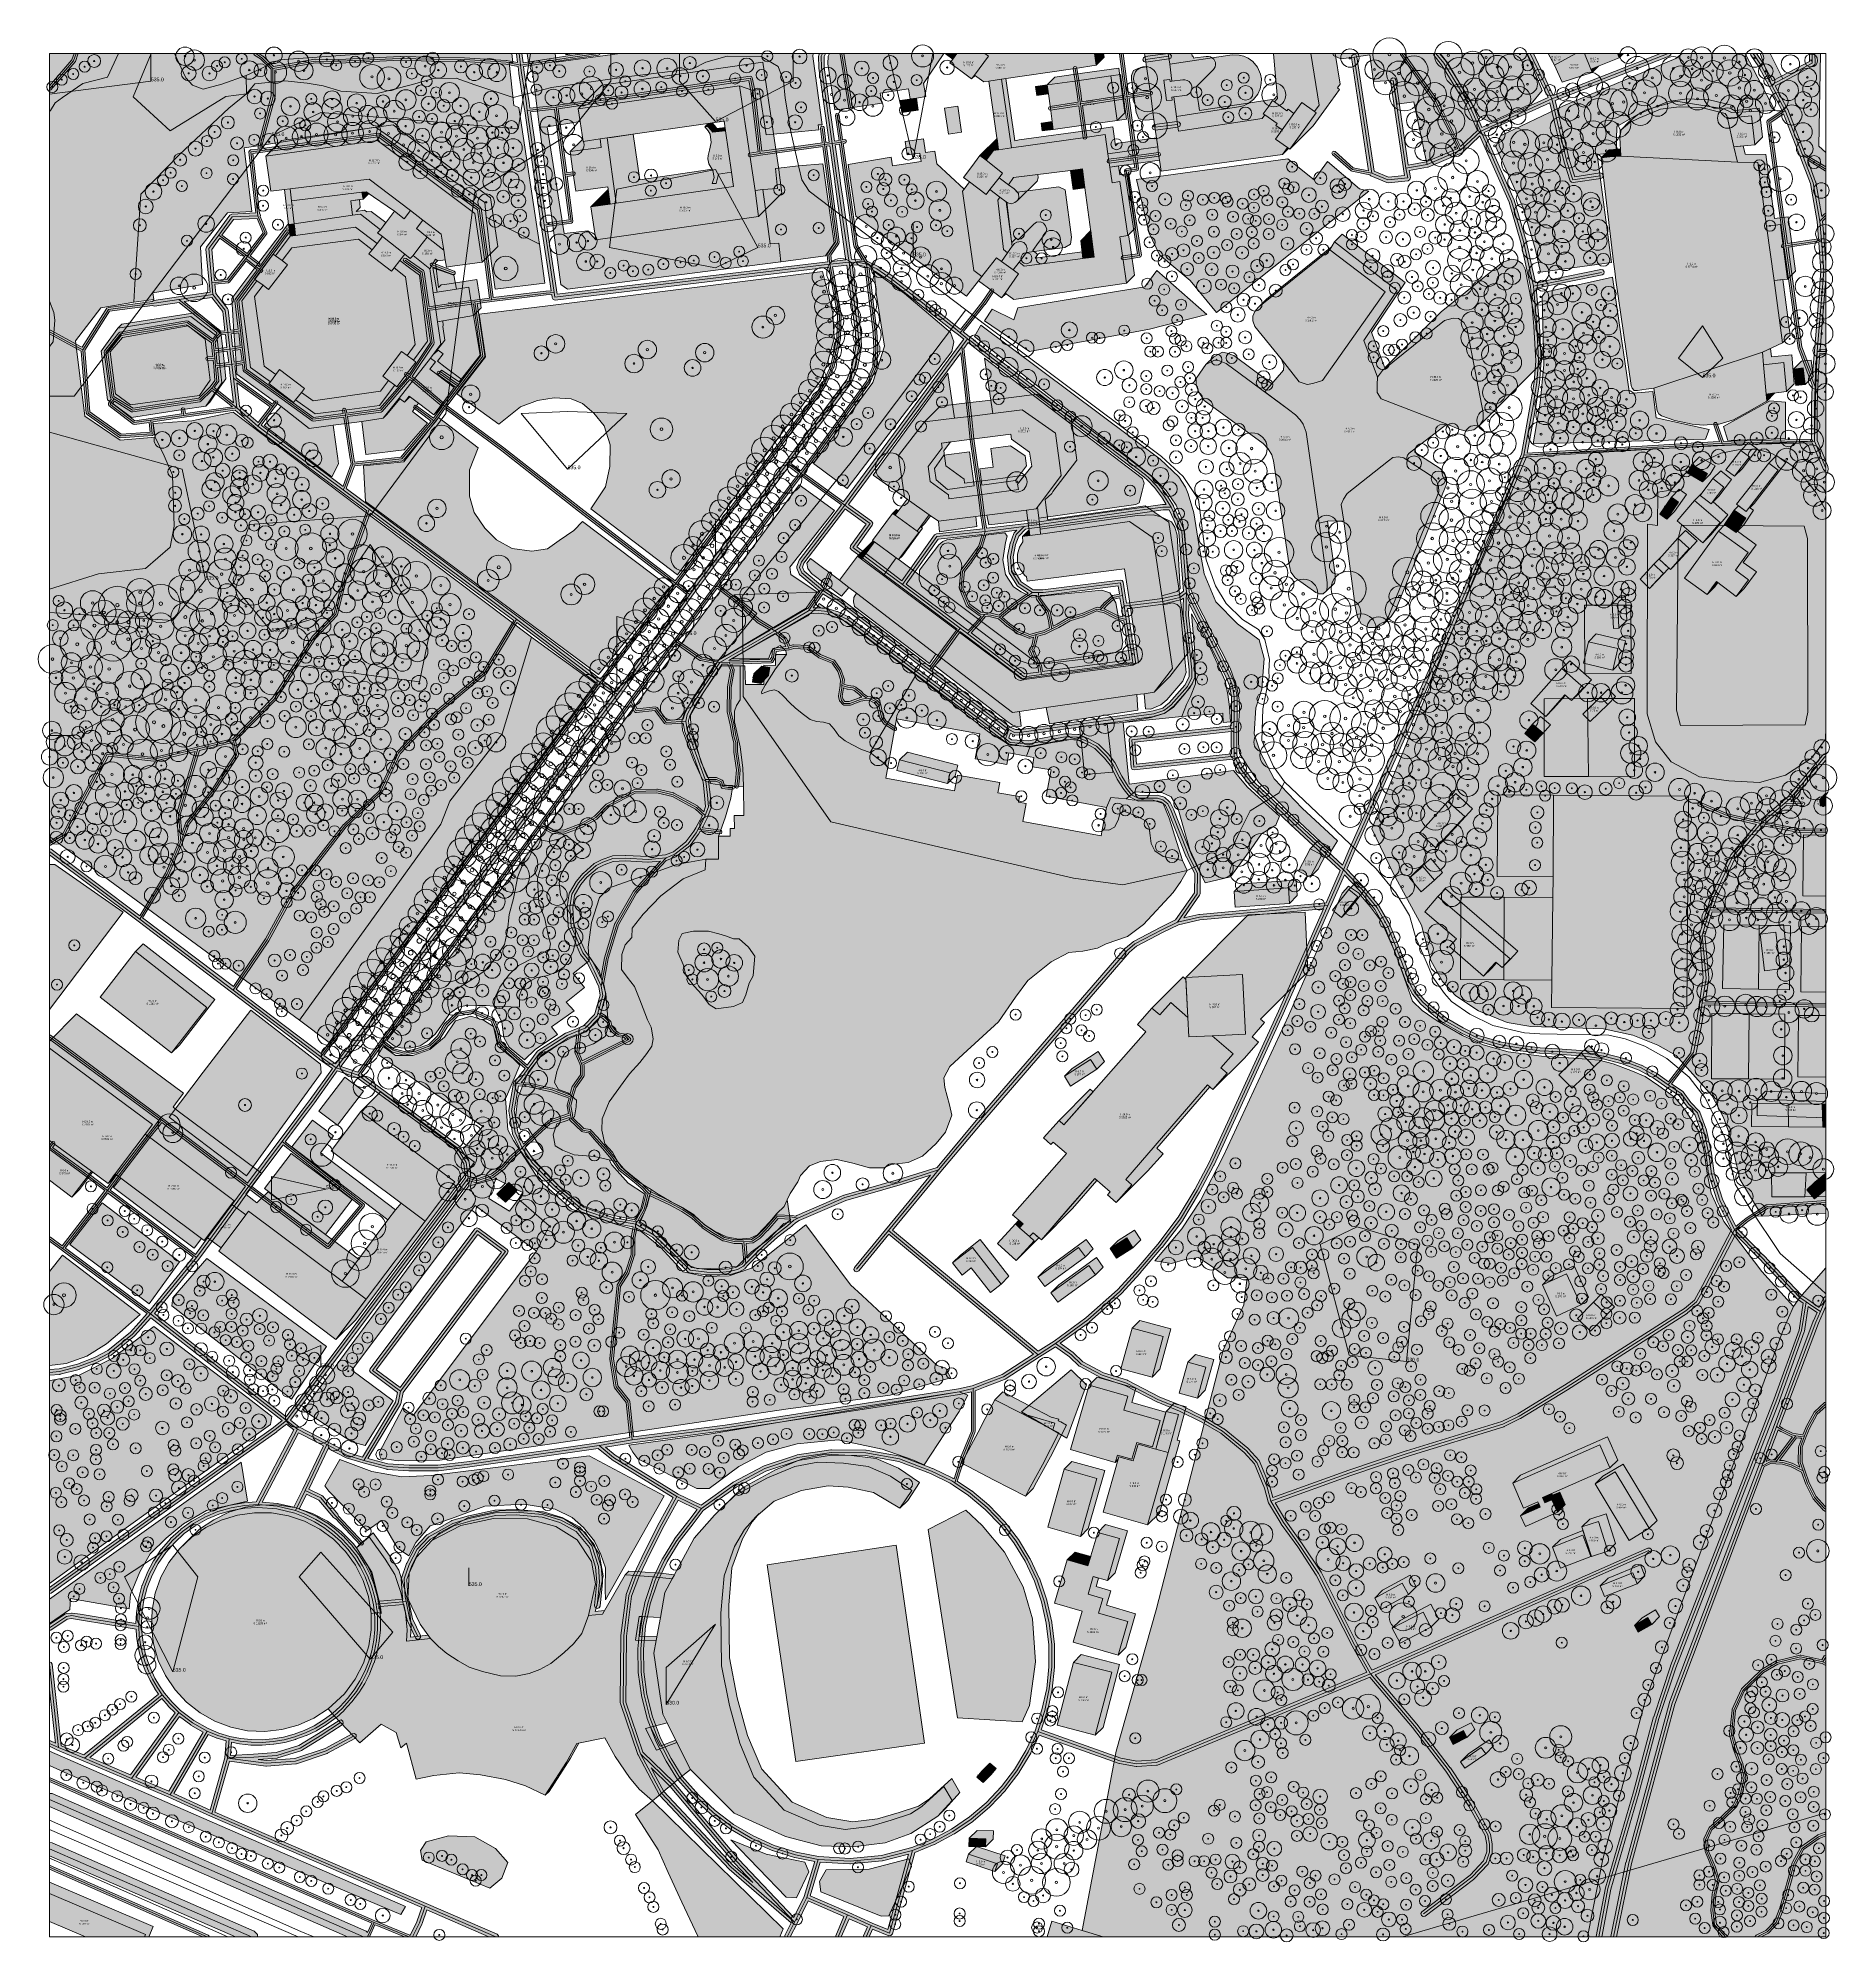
# Model space of a CAD drawing. Header units: metres. Extents: x -6 to 971, y -3 to 1031.
import ezdxf

# ---------------------------------------------------------------- set-up
doc = ezdxf.new("R2010")
doc.units = ezdxf.units.M
doc.header["$MEASUREMENT"] = 0
for name, color, linetype, lineweight, true_color in [('TPX_BUILDING_AREAS_TEXT', 7, 'CONTINUOUS', 0, 0x000000), ('TPX_BUILDING_HEIGHTS_TEXT', 7, 'CONTINUOUS', 0, 0x000000), ('TPX_BUILDINGS', 7, 'CONTINUOUS', 0, 0x000000), ('TPX_BUILDINGS_HATCH', 7, 'CONTINUOUS', 0, 0xf0f0f0), ('TPX_BUILDINGS_SHADOWS_HATCH', 7, 'CONTINUOUS', 0, 0x000000), ('TPX_BUILDINGS_SHADOWS_OUTLINES', 7, 'CONTINUOUS', 0, 0x000000), ('TPX_CONTOUR_LINES_5M', 7, 'CONTINUOUS', 0, 0x969696), ('TPX_CONTOUR_LINES_5M_TEXT', 7, 'CONTINUOUS', 0, 0x000000), ('TPX_FRAME_PROJECT', 7, 'CONTINUOUS', 0, 0x000000), ('TPX_RAILWAYS_AXES', 7, 'CONTINUOUS', 0, 0x464646), ('TPX_ROADS_AXES', 7, 'CONTINUOUS', 0, 0x323232), ('TPX_ROADS_CONTOURS', 7, 'CONTINUOUS', 0, 0x646464), ('TPX_ROADS_HATCH', 7, 'CONTINUOUS', 0, 0xc8c8c8), ('TPX_VEGETATION_GREEN_SPACES', 7, 'CONTINUOUS', 0, 0x58ba48), ('TPX_VEGETATION_GREEN_SPACES_HATCH', 7, 'CONTINUOUS', 0, 0x58ba48), ('TPX_VEGETATION_TREES_INDIVIDUAL', 7, 'CONTINUOUS', 0, 0x136734), ('TPX_WATERWAYS', 7, 'CONTINUOUS', 0, 0x7aafdf), ('TPX_WATERWAYS_HATCH', 7, 'CONTINUOUS', 0, 0x7aafdf)]:
    doc.layers.add(name, color=color, linetype=linetype, lineweight=lineweight, true_color=true_color)
doc.styles.add('TPX_TEXTE', font='arial.ttf')

# ---------------------------------------------------------------- blocks, each defined once
blk = doc.blocks.new('TREETR012_CR098')
at = {"layer": 'TPX_VEGETATION_TREES_INDIVIDUAL'}
for radius in [9.8, 1.17]:
    blk.add_circle((0, 0, 0), radius, dxfattribs=at)
blk = doc.blocks.new('TREETR004_CR045')
at = {"layer": 'TPX_VEGETATION_TREES_INDIVIDUAL'}
for radius in [4.5, 0.375]:
    blk.add_circle((0, 0, 0), radius, dxfattribs=at)
blk = doc.blocks.new('TREETR012_CR103')
at = {"layer": 'TPX_VEGETATION_TREES_INDIVIDUAL'}
for radius in [10.3, 1.23]:
    blk.add_circle((0, 0, 0), radius, dxfattribs=at)
blk = doc.blocks.new('TREETR006_CR069')
at = {"layer": 'TPX_VEGETATION_TREES_INDIVIDUAL'}
for radius in [6.86, 0.625]:
    blk.add_circle((0, 0, 0), radius, dxfattribs=at)
blk = doc.blocks.new('TREETR006_CR035')
at = {"layer": 'TPX_VEGETATION_TREES_INDIVIDUAL'}
for radius in [3.45, 0.625]:
    blk.add_circle((0, 0, 0), radius, dxfattribs=at)
blk = doc.blocks.new('TREETR004_CR050')
at = {"layer": 'TPX_VEGETATION_TREES_INDIVIDUAL'}
for radius in [5, 0.417]:
    blk.add_circle((0, 0, 0), radius, dxfattribs=at)
blk = doc.blocks.new('TREETR007_CR078')
at = {"layer": 'TPX_VEGETATION_TREES_INDIVIDUAL'}
for radius in [7.84, 0.708]:
    blk.add_circle((0, 0, 0), radius, dxfattribs=at)
blk = doc.blocks.new('TREETR003_CR040')
at = {"layer": 'TPX_VEGETATION_TREES_INDIVIDUAL'}
for radius in [4, 0.333]:
    blk.add_circle((0, 0, 0), radius, dxfattribs=at)
blk = doc.blocks.new('TREETR004_CR031')
at = {"layer": 'TPX_VEGETATION_TREES_INDIVIDUAL'}
for radius in [3.09, 0.417]:
    blk.add_circle((0, 0, 0), radius, dxfattribs=at)
blk = doc.blocks.new('TREETR003_CR038')
at = {"layer": 'TPX_VEGETATION_TREES_INDIVIDUAL'}
for radius in [3.79, 0.333]:
    blk.add_circle((0, 0, 0), radius, dxfattribs=at)
blk = doc.blocks.new('TREETR005_CR044')
at = {"layer": 'TPX_VEGETATION_TREES_INDIVIDUAL'}
for radius in [4.36, 0.458]:
    blk.add_circle((0, 0, 0), radius, dxfattribs=at)
blk = doc.blocks.new('TREETR007_CR077')
at = {"layer": 'TPX_VEGETATION_TREES_INDIVIDUAL'}
for radius in [7.72, 0.708]:
    blk.add_circle((0, 0, 0), radius, dxfattribs=at)
blk = doc.blocks.new('TREETR005_CR059')
at = {"layer": 'TPX_VEGETATION_TREES_INDIVIDUAL'}
for radius in [5.89, 0.542]:
    blk.add_circle((0, 0, 0), radius, dxfattribs=at)
blk = doc.blocks.new('TREETR005_CR053')
at = {"layer": 'TPX_VEGETATION_TREES_INDIVIDUAL'}
for radius in [5.3, 0.542]:
    blk.add_circle((0, 0, 0), radius, dxfattribs=at)
blk = doc.blocks.new('TREETR005_CR050')
at = {"layer": 'TPX_VEGETATION_TREES_INDIVIDUAL'}
for radius in [4.97, 0.5]:
    blk.add_circle((0, 0, 0), radius, dxfattribs=at)
blk = doc.blocks.new('TREETR006_CR053')
at = {"layer": 'TPX_VEGETATION_TREES_INDIVIDUAL'}
for radius in [5.28, 0.583]:
    blk.add_circle((0, 0, 0), radius, dxfattribs=at)
blk = doc.blocks.new('TREETR005_CR054')
at = {"layer": 'TPX_VEGETATION_TREES_INDIVIDUAL'}
for radius in [5.44, 0.458]:
    blk.add_circle((0, 0, 0), radius, dxfattribs=at)
blk = doc.blocks.new('TREETR006_CR055')
at = {"layer": 'TPX_VEGETATION_TREES_INDIVIDUAL'}
for radius in [5.46, 0.583]:
    blk.add_circle((0, 0, 0), radius, dxfattribs=at)
blk = doc.blocks.new('TREETR007_CR044')
at = {"layer": 'TPX_VEGETATION_TREES_INDIVIDUAL'}
for radius in [4.36, 0.667]:
    blk.add_circle((0, 0, 0), radius, dxfattribs=at)
blk = doc.blocks.new('TREETR007_CR081')
at = {"layer": 'TPX_VEGETATION_TREES_INDIVIDUAL'}
for radius in [8.14, 0.708]:
    blk.add_circle((0, 0, 0), radius, dxfattribs=at)
blk = doc.blocks.new('TREETR004_CR042')
at = {"layer": 'TPX_VEGETATION_TREES_INDIVIDUAL'}
for radius in [4.19, 0.417]:
    blk.add_circle((0, 0, 0), radius, dxfattribs=at)
blk = doc.blocks.new('TREETR006_CR057')
at = {"layer": 'TPX_VEGETATION_TREES_INDIVIDUAL'}
for radius in [5.68, 0.583]:
    blk.add_circle((0, 0, 0), radius, dxfattribs=at)
blk = doc.blocks.new('TREETR004_CR049')
at = {"layer": 'TPX_VEGETATION_TREES_INDIVIDUAL'}
for radius in [4.89, 0.417]:
    blk.add_circle((0, 0, 0), radius, dxfattribs=at)
blk = doc.blocks.new('TREETR008_CR100')
at = {"layer": 'TPX_VEGETATION_TREES_INDIVIDUAL'}
for radius in [10, 0.833]:
    blk.add_circle((0, 0, 0), radius, dxfattribs=at)
blk = doc.blocks.new('TREETR006_CR063')
at = {"layer": 'TPX_VEGETATION_TREES_INDIVIDUAL'}
for radius in [6.27, 0.625]:
    blk.add_circle((0, 0, 0), radius, dxfattribs=at)
blk = doc.blocks.new('TREETR007_CR073')
at = {"layer": 'TPX_VEGETATION_TREES_INDIVIDUAL'}
for radius in [7.3, 0.708]:
    blk.add_circle((0, 0, 0), radius, dxfattribs=at)
blk = doc.blocks.new('TREETR007_CR053')
at = {"layer": 'TPX_VEGETATION_TREES_INDIVIDUAL'}
for radius in [5.33, 0.667]:
    blk.add_circle((0, 0, 0), radius, dxfattribs=at)
blk = doc.blocks.new('TREETR006_CR043')
at = {"layer": 'TPX_VEGETATION_TREES_INDIVIDUAL'}
for radius in [4.29, 0.625]:
    blk.add_circle((0, 0, 0), radius, dxfattribs=at)
blk = doc.blocks.new('TREETR004_CR035')
at = {"layer": 'TPX_VEGETATION_TREES_INDIVIDUAL'}
for radius in [3.47, 0.375]:
    blk.add_circle((0, 0, 0), radius, dxfattribs=at)
blk = doc.blocks.new('TREETR008_CR081')
at = {"layer": 'TPX_VEGETATION_TREES_INDIVIDUAL'}
for radius in [8.11, 0.792]:
    blk.add_circle((0, 0, 0), radius, dxfattribs=at)
blk = doc.blocks.new('TREETR008_CR069')
at = {"layer": 'TPX_VEGETATION_TREES_INDIVIDUAL'}
for radius in [6.87, 0.792]:
    blk.add_circle((0, 0, 0), radius, dxfattribs=at)
blk = doc.blocks.new('TREETR007_CR080')
at = {"layer": 'TPX_VEGETATION_TREES_INDIVIDUAL'}
for radius in [8, 0.667]:
    blk.add_circle((0, 0, 0), radius, dxfattribs=at)
blk = doc.blocks.new('TREETR003_CR035')
at = {"layer": 'TPX_VEGETATION_TREES_INDIVIDUAL'}
for radius in [3.5, 0.292]:
    blk.add_circle((0, 0, 0), radius, dxfattribs=at)
blk = doc.blocks.new('TREETR006_CR066')
at = {"layer": 'TPX_VEGETATION_TREES_INDIVIDUAL'}
for radius in [6.56, 0.625]:
    blk.add_circle((0, 0, 0), radius, dxfattribs=at)
blk = doc.blocks.new('TREETR004_CR037')
at = {"layer": 'TPX_VEGETATION_TREES_INDIVIDUAL'}
for radius in [3.71, 0.375]:
    blk.add_circle((0, 0, 0), radius, dxfattribs=at)
blk = doc.blocks.new('TREETR006_CR070')
at = {"layer": 'TPX_VEGETATION_TREES_INDIVIDUAL'}
for radius in [7, 0.583]:
    blk.add_circle((0, 0, 0), radius, dxfattribs=at)
blk = doc.blocks.new('TREETR008_CR085')
at = {"layer": 'TPX_VEGETATION_TREES_INDIVIDUAL'}
for radius in [8.51, 0.75]:
    blk.add_circle((0, 0, 0), radius, dxfattribs=at)
blk = doc.blocks.new('TREETR009_CR102')
at = {"layer": 'TPX_VEGETATION_TREES_INDIVIDUAL'}
for radius in [10.2, 0.875]:
    blk.add_circle((0, 0, 0), radius, dxfattribs=at)
blk = doc.blocks.new('TREETR005_CR030')
at = {"layer": 'TPX_VEGETATION_TREES_INDIVIDUAL'}
for radius in [3, 0.5]:
    blk.add_circle((0, 0, 0), radius, dxfattribs=at)
blk = doc.blocks.new('TREETR007_CR063')
at = {"layer": 'TPX_VEGETATION_TREES_INDIVIDUAL'}
for radius in [6.3, 0.708]:
    blk.add_circle((0, 0, 0), radius, dxfattribs=at)
blk = doc.blocks.new('TREETR007_CR069')
at = {"layer": 'TPX_VEGETATION_TREES_INDIVIDUAL'}
for radius in [6.92, 0.708]:
    blk.add_circle((0, 0, 0), radius, dxfattribs=at)
blk = doc.blocks.new('TREETR003_CR031')
at = {"layer": 'TPX_VEGETATION_TREES_INDIVIDUAL'}
for radius in [3.13, 0.292]:
    blk.add_circle((0, 0, 0), radius, dxfattribs=at)
blk = doc.blocks.new('TREETR005_CR043')
at = {"layer": 'TPX_VEGETATION_TREES_INDIVIDUAL'}
for radius in [4.25, 0.542]:
    blk.add_circle((0, 0, 0), radius, dxfattribs=at)
blk = doc.blocks.new('TREETR006_CR065')
at = {"layer": 'TPX_VEGETATION_TREES_INDIVIDUAL'}
for radius in [6.45, 0.625]:
    blk.add_circle((0, 0, 0), radius, dxfattribs=at)
blk = doc.blocks.new('TREETR006_CR034')
at = {"layer": 'TPX_VEGETATION_TREES_INDIVIDUAL'}
for radius in [3.39, 0.583]:
    blk.add_circle((0, 0, 0), radius, dxfattribs=at)
blk = doc.blocks.new('TREETR007_CR076')
at = {"layer": 'TPX_VEGETATION_TREES_INDIVIDUAL'}
for radius in [7.59, 0.667]:
    blk.add_circle((0, 0, 0), radius, dxfattribs=at)
blk = doc.blocks.new('TREETR005_CR039')
at = {"layer": 'TPX_VEGETATION_TREES_INDIVIDUAL'}
for radius in [3.94, 0.542]:
    blk.add_circle((0, 0, 0), radius, dxfattribs=at)
blk = doc.blocks.new('TREETR005_CR052')
at = {"layer": 'TPX_VEGETATION_TREES_INDIVIDUAL'}
for radius in [5.24, 0.458]:
    blk.add_circle((0, 0, 0), radius, dxfattribs=at)
blk = doc.blocks.new('TREETR004_CR040')
at = {"layer": 'TPX_VEGETATION_TREES_INDIVIDUAL'}
for radius in [4, 0.375]:
    blk.add_circle((0, 0, 0), radius, dxfattribs=at)
blk = doc.blocks.new('TREETR006_CR050')
at = {"layer": 'TPX_VEGETATION_TREES_INDIVIDUAL'}
for radius in [5, 0.625]:
    blk.add_circle((0, 0, 0), radius, dxfattribs=at)
blk = doc.blocks.new('TREETR008_CR066')
at = {"layer": 'TPX_VEGETATION_TREES_INDIVIDUAL'}
for radius in [6.64, 0.792]:
    blk.add_circle((0, 0, 0), radius, dxfattribs=at)
blk = doc.blocks.new('TREETR006_CR048')
at = {"layer": 'TPX_VEGETATION_TREES_INDIVIDUAL'}
for radius in [4.76, 0.583]:
    blk.add_circle((0, 0, 0), radius, dxfattribs=at)
blk = doc.blocks.new('TREETR008_CR076')
at = {"layer": 'TPX_VEGETATION_TREES_INDIVIDUAL'}
for radius in [7.59, 0.792]:
    blk.add_circle((0, 0, 0), radius, dxfattribs=at)
blk = doc.blocks.new('TREETR008_CR090')
at = {"layer": 'TPX_VEGETATION_TREES_INDIVIDUAL'}
for radius in [9, 0.75]:
    blk.add_circle((0, 0, 0), radius, dxfattribs=at)
blk = doc.blocks.new('TREETR005_CR065')
at = {"layer": 'TPX_VEGETATION_TREES_INDIVIDUAL'}
for radius in [6.5, 0.542]:
    blk.add_circle((0, 0, 0), radius, dxfattribs=at)
blk = doc.blocks.new('TREETR005_CR037')
at = {"layer": 'TPX_VEGETATION_TREES_INDIVIDUAL'}
for radius in [3.74, 0.458]:
    blk.add_circle((0, 0, 0), radius, dxfattribs=at)
blk = doc.blocks.new('TREETR003_CR032')
at = {"layer": 'TPX_VEGETATION_TREES_INDIVIDUAL'}
for radius in [3.23, 0.292]:
    blk.add_circle((0, 0, 0), radius, dxfattribs=at)
blk = doc.blocks.new('TREETR003_CR039')
at = {"layer": 'TPX_VEGETATION_TREES_INDIVIDUAL'}
for radius in [3.89, 0.333]:
    blk.add_circle((0, 0, 0), radius, dxfattribs=at)
blk = doc.blocks.new('TREETR009_CR110')
at = {"layer": 'TPX_VEGETATION_TREES_INDIVIDUAL'}
for radius in [11, 0.917]:
    blk.add_circle((0, 0, 0), radius, dxfattribs=at)
blk = doc.blocks.new('TREETR006_CR060')
at = {"layer": 'TPX_VEGETATION_TREES_INDIVIDUAL'}
for radius in [6, 0.625]:
    blk.add_circle((0, 0, 0), radius, dxfattribs=at)
blk = doc.blocks.new('TREETR008_CR074')
at = {"layer": 'TPX_VEGETATION_TREES_INDIVIDUAL'}
for radius in [7.35, 0.792]:
    blk.add_circle((0, 0, 0), radius, dxfattribs=at)
blk = doc.blocks.new('TREETR005_CR051')
at = {"layer": 'TPX_VEGETATION_TREES_INDIVIDUAL'}
for radius in [5.05, 0.542]:
    blk.add_circle((0, 0, 0), radius, dxfattribs=at)
blk = doc.blocks.new('TREETR004_CR039')
at = {"layer": 'TPX_VEGETATION_TREES_INDIVIDUAL'}
for radius in [3.87, 0.417]:
    blk.add_circle((0, 0, 0), radius, dxfattribs=at)
blk = doc.blocks.new('TREETR010_CR082')
at = {"layer": 'TPX_VEGETATION_TREES_INDIVIDUAL'}
for radius in [8.21, 0.978]:
    blk.add_circle((0, 0, 0), radius, dxfattribs=at)
blk = doc.blocks.new('TREETR006_CR059')
at = {"layer": 'TPX_VEGETATION_TREES_INDIVIDUAL'}
for radius in [5.9, 0.583]:
    blk.add_circle((0, 0, 0), radius, dxfattribs=at)
blk = doc.blocks.new('TREETR006_CR049')
at = {"layer": 'TPX_VEGETATION_TREES_INDIVIDUAL'}
for radius in [4.87, 0.625]:
    blk.add_circle((0, 0, 0), radius, dxfattribs=at)
blk = doc.blocks.new('TREETR006_CR073')
at = {"layer": 'TPX_VEGETATION_TREES_INDIVIDUAL'}
for radius in [7.28, 0.625]:
    blk.add_circle((0, 0, 0), radius, dxfattribs=at)
blk = doc.blocks.new('TREETR007_CR068')
at = {"layer": 'TPX_VEGETATION_TREES_INDIVIDUAL'}
for radius in [6.79, 0.708]:
    blk.add_circle((0, 0, 0), radius, dxfattribs=at)
blk = doc.blocks.new('TREETR005_CR063')
at = {"layer": 'TPX_VEGETATION_TREES_INDIVIDUAL'}
for radius in [6.28, 0.542]:
    blk.add_circle((0, 0, 0), radius, dxfattribs=at)
blk = doc.blocks.new('TREETR008_CR086')
at = {"layer": 'TPX_VEGETATION_TREES_INDIVIDUAL'}
for radius in [8.61, 0.75]:
    blk.add_circle((0, 0, 0), radius, dxfattribs=at)
blk = doc.blocks.new('TREETR007_CR059')
at = {"layer": 'TPX_VEGETATION_TREES_INDIVIDUAL'}
for radius in [5.86, 0.708]:
    blk.add_circle((0, 0, 0), radius, dxfattribs=at)
blk = doc.blocks.new('TREETR006_CR064')
at = {"layer": 'TPX_VEGETATION_TREES_INDIVIDUAL'}
for radius in [6.36, 0.583]:
    blk.add_circle((0, 0, 0), radius, dxfattribs=at)
blk = doc.blocks.new('TREETR005_CR060')
at = {"layer": 'TPX_VEGETATION_TREES_INDIVIDUAL'}
for radius in [6, 0.5]:
    blk.add_circle((0, 0, 0), radius, dxfattribs=at)
blk = doc.blocks.new('TREETR005_CR040')
at = {"layer": 'TPX_VEGETATION_TREES_INDIVIDUAL'}
for radius in [4.02, 0.458]:
    blk.add_circle((0, 0, 0), radius, dxfattribs=at)
blk = doc.blocks.new('TREETR005_CR057')
at = {"layer": 'TPX_VEGETATION_TREES_INDIVIDUAL'}
for radius in [5.65, 0.542]:
    blk.add_circle((0, 0, 0), radius, dxfattribs=at)
blk = doc.blocks.new('TREETR003_CR030')
at = {"layer": 'TPX_VEGETATION_TREES_INDIVIDUAL'}
for radius in [3, 0.25]:
    blk.add_circle((0, 0, 0), radius, dxfattribs=at)
blk = doc.blocks.new('TREETR009_CR077')
at = {"layer": 'TPX_VEGETATION_TREES_INDIVIDUAL'}
for radius in [7.68, 0.914]:
    blk.add_circle((0, 0, 0), radius, dxfattribs=at)
blk = doc.blocks.new('TREETR006_CR051')
at = {"layer": 'TPX_VEGETATION_TREES_INDIVIDUAL'}
for radius in [5.09, 0.583]:
    blk.add_circle((0, 0, 0), radius, dxfattribs=at)
blk = doc.blocks.new('TREETR005_CR041')
at = {"layer": 'TPX_VEGETATION_TREES_INDIVIDUAL'}
for radius in [4.11, 0.542]:
    blk.add_circle((0, 0, 0), radius, dxfattribs=at)
blk = doc.blocks.new('TREETR006_CR067')
at = {"layer": 'TPX_VEGETATION_TREES_INDIVIDUAL'}
for radius in [6.72, 0.625]:
    blk.add_circle((0, 0, 0), radius, dxfattribs=at)
blk = doc.blocks.new('TREETR007_CR079')
at = {"layer": 'TPX_VEGETATION_TREES_INDIVIDUAL'}
for radius in [7.9, 0.667]:
    blk.add_circle((0, 0, 0), radius, dxfattribs=at)
blk = doc.blocks.new('TREETR005_CR055')
at = {"layer": 'TPX_VEGETATION_TREES_INDIVIDUAL'}
for radius in [5.51, 0.5]:
    blk.add_circle((0, 0, 0), radius, dxfattribs=at)
blk = doc.blocks.new('TREETR005_CR046')
at = {"layer": 'TPX_VEGETATION_TREES_INDIVIDUAL'}
for radius in [4.64, 0.542]:
    blk.add_circle((0, 0, 0), radius, dxfattribs=at)
blk = doc.blocks.new('TREETR006_CR074')
at = {"layer": 'TPX_VEGETATION_TREES_INDIVIDUAL'}
for radius in [7.35, 0.625]:
    blk.add_circle((0, 0, 0), radius, dxfattribs=at)
blk = doc.blocks.new('TREETR005_CR038')
at = {"layer": 'TPX_VEGETATION_TREES_INDIVIDUAL'}
for radius in [3.84, 0.5]:
    blk.add_circle((0, 0, 0), radius, dxfattribs=at)
blk = doc.blocks.new('TREETR004_CR038')
at = {"layer": 'TPX_VEGETATION_TREES_INDIVIDUAL'}
for radius in [3.75, 0.417]:
    blk.add_circle((0, 0, 0), radius, dxfattribs=at)
blk = doc.blocks.new('TREETR013_CR109')
at = {"layer": 'TPX_VEGETATION_TREES_INDIVIDUAL'}
for radius in [10.9, 1.29]:
    blk.add_circle((0, 0, 0), radius, dxfattribs=at)
blk = doc.blocks.new('TREETR008_CR095')
at = {"layer": 'TPX_VEGETATION_TREES_INDIVIDUAL'}
for radius in [9.5, 0.792]:
    blk.add_circle((0, 0, 0), radius, dxfattribs=at)
blk = doc.blocks.new('TREETR004_CR044')
at = {"layer": 'TPX_VEGETATION_TREES_INDIVIDUAL'}
for radius in [4.37, 0.375]:
    blk.add_circle((0, 0, 0), radius, dxfattribs=at)
blk = doc.blocks.new('TREETR006_CR045')
at = {"layer": 'TPX_VEGETATION_TREES_INDIVIDUAL'}
for radius in [4.45, 0.625]:
    blk.add_circle((0, 0, 0), radius, dxfattribs=at)
blk = doc.blocks.new('TREETR003_CR034')
at = {"layer": 'TPX_VEGETATION_TREES_INDIVIDUAL'}
for radius in [3.43, 0.333]:
    blk.add_circle((0, 0, 0), radius, dxfattribs=at)
blk = doc.blocks.new('TREETR007_CR062')
at = {"layer": 'TPX_VEGETATION_TREES_INDIVIDUAL'}
for radius in [6.15, 0.667]:
    blk.add_circle((0, 0, 0), radius, dxfattribs=at)
blk = doc.blocks.new('TREETR009_CR072')
at = {"layer": 'TPX_VEGETATION_TREES_INDIVIDUAL'}
for radius in [7.15, 0.851]:
    blk.add_circle((0, 0, 0), radius, dxfattribs=at)
blk = doc.blocks.new('TREETR007_CR075')
at = {"layer": 'TPX_VEGETATION_TREES_INDIVIDUAL'}
for radius in [7.5, 0.708]:
    blk.add_circle((0, 0, 0), radius, dxfattribs=at)
blk = doc.blocks.new('TREETR009_CR100')
at = {"layer": 'TPX_VEGETATION_TREES_INDIVIDUAL'}
for radius in [10, 0.917]:
    blk.add_circle((0, 0, 0), radius, dxfattribs=at)
blk = doc.blocks.new('TREETR006_CR041')
at = {"layer": 'TPX_VEGETATION_TREES_INDIVIDUAL'}
for radius in [4.11, 0.625]:
    blk.add_circle((0, 0, 0), radius, dxfattribs=at)
blk = doc.blocks.new('TREETR007_CR055')
at = {"layer": 'TPX_VEGETATION_TREES_INDIVIDUAL'}
for radius in [5.54, 0.667]:
    blk.add_circle((0, 0, 0), radius, dxfattribs=at)
blk = doc.blocks.new('TREETR003_CR033')
at = {"layer": 'TPX_VEGETATION_TREES_INDIVIDUAL'}
for radius in [3.32, 0.292]:
    blk.add_circle((0, 0, 0), radius, dxfattribs=at)
blk = doc.blocks.new('TREETR005_CR064')
at = {"layer": 'TPX_VEGETATION_TREES_INDIVIDUAL'}
for radius in [6.41, 0.542]:
    blk.add_circle((0, 0, 0), radius, dxfattribs=at)
blk = doc.blocks.new('TREETR008_CR072')
at = {"layer": 'TPX_VEGETATION_TREES_INDIVIDUAL'}
for radius in [7.2, 0.833]:
    blk.add_circle((0, 0, 0), radius, dxfattribs=at)
blk = doc.blocks.new('TREETR007_CR071')
at = {"layer": 'TPX_VEGETATION_TREES_INDIVIDUAL'}
for radius in [7.11, 0.667]:
    blk.add_circle((0, 0, 0), radius, dxfattribs=at)
blk = doc.blocks.new('TREETR004_CR046')
at = {"layer": 'TPX_VEGETATION_TREES_INDIVIDUAL'}
for radius in [4.59, 0.417]:
    blk.add_circle((0, 0, 0), radius, dxfattribs=at)
blk = doc.blocks.new('TREETR006_CR052')
at = {"layer": 'TPX_VEGETATION_TREES_INDIVIDUAL'}
for radius in [5.19, 0.583]:
    blk.add_circle((0, 0, 0), radius, dxfattribs=at)
blk = doc.blocks.new('TREETR008_CR079')
at = {"layer": 'TPX_VEGETATION_TREES_INDIVIDUAL'}
for radius in [7.86, 0.792]:
    blk.add_circle((0, 0, 0), radius, dxfattribs=at)
blk = doc.blocks.new('TREETR007_CR054')
at = {"layer": 'TPX_VEGETATION_TREES_INDIVIDUAL'}
for radius in [5.44, 0.667]:
    blk.add_circle((0, 0, 0), radius, dxfattribs=at)
blk = doc.blocks.new('TREETR004_CR036')
at = {"layer": 'TPX_VEGETATION_TREES_INDIVIDUAL'}
for radius in [3.61, 0.417]:
    blk.add_circle((0, 0, 0), radius, dxfattribs=at)
blk = doc.blocks.new('TREETR006_CR056')
at = {"layer": 'TPX_VEGETATION_TREES_INDIVIDUAL'}
for radius in [5.6, 0.625]:
    blk.add_circle((0, 0, 0), radius, dxfattribs=at)
blk = doc.blocks.new('TREETR011_CR093')
at = {"layer": 'TPX_VEGETATION_TREES_INDIVIDUAL'}
for radius in [9.27, 1.1]:
    blk.add_circle((0, 0, 0), radius, dxfattribs=at)
blk = doc.blocks.new('TREETR007_CR042')
at = {"layer": 'TPX_VEGETATION_TREES_INDIVIDUAL'}
for radius in [4.18, 0.667]:
    blk.add_circle((0, 0, 0), radius, dxfattribs=at)
blk = doc.blocks.new('TREETR007_CR050')
at = {"layer": 'TPX_VEGETATION_TREES_INDIVIDUAL'}
for radius in [4.97, 0.667]:
    blk.add_circle((0, 0, 0), radius, dxfattribs=at)
blk = doc.blocks.new('TREETR005_CR062')
at = {"layer": 'TPX_VEGETATION_TREES_INDIVIDUAL'}
for radius in [6.15, 0.542]:
    blk.add_circle((0, 0, 0), radius, dxfattribs=at)
blk = doc.blocks.new('TREETR005_CR045')
at = {"layer": 'TPX_VEGETATION_TREES_INDIVIDUAL'}
for radius in [4.5, 0.5]:
    blk.add_circle((0, 0, 0), radius, dxfattribs=at)
blk = doc.blocks.new('TREETR010_CR104')
at = {"layer": 'TPX_VEGETATION_TREES_INDIVIDUAL'}
for radius in [10.4, 0.958]:
    blk.add_circle((0, 0, 0), radius, dxfattribs=at)
blk = doc.blocks.new('TREETR006_CR042')
at = {"layer": 'TPX_VEGETATION_TREES_INDIVIDUAL'}
for radius in [4.2, 0.583]:
    blk.add_circle((0, 0, 0), radius, dxfattribs=at)
blk = doc.blocks.new('TREETR007_CR085')
at = {"layer": 'TPX_VEGETATION_TREES_INDIVIDUAL'}
for radius in [8.5, 0.708]:
    blk.add_circle((0, 0, 0), radius, dxfattribs=at)
blk = doc.blocks.new('TREETR006_CR058')
at = {"layer": 'TPX_VEGETATION_TREES_INDIVIDUAL'}
for radius in [5.83, 0.583]:
    blk.add_circle((0, 0, 0), radius, dxfattribs=at)
blk = doc.blocks.new('TREETR005_CR048')
at = {"layer": 'TPX_VEGETATION_TREES_INDIVIDUAL'}
for radius in [4.79, 0.458]:
    blk.add_circle((0, 0, 0), radius, dxfattribs=at)
blk = doc.blocks.new('TREETR006_CR061')
at = {"layer": 'TPX_VEGETATION_TREES_INDIVIDUAL'}
for radius in [6.07, 0.625]:
    blk.add_circle((0, 0, 0), radius, dxfattribs=at)
blk = doc.blocks.new('TREETR007_CR056')
at = {"layer": 'TPX_VEGETATION_TREES_INDIVIDUAL'}
for radius in [5.56, 0.662]:
    blk.add_circle((0, 0, 0), radius, dxfattribs=at)
blk = doc.blocks.new('TREETR007_CR066')
at = {"layer": 'TPX_VEGETATION_TREES_INDIVIDUAL'}
for radius in [6.59, 0.708]:
    blk.add_circle((0, 0, 0), radius, dxfattribs=at)
blk = doc.blocks.new('TREETR008_CR070')
at = {"layer": 'TPX_VEGETATION_TREES_INDIVIDUAL'}
for radius in [6.95, 0.75]:
    blk.add_circle((0, 0, 0), radius, dxfattribs=at)
blk = doc.blocks.new('TREETR006_CR075')
at = {"layer": 'TPX_VEGETATION_TREES_INDIVIDUAL'}
for radius in [7.5, 0.625]:
    blk.add_circle((0, 0, 0), radius, dxfattribs=at)
blk = doc.blocks.new('TREETR004_CR030')
at = {"layer": 'TPX_VEGETATION_TREES_INDIVIDUAL'}
for radius in [3, 0.417]:
    blk.add_circle((0, 0, 0), radius, dxfattribs=at)
blk = doc.blocks.new('TREETR004_CR043')
at = {"layer": 'TPX_VEGETATION_TREES_INDIVIDUAL'}
for radius in [4.3, 0.375]:
    blk.add_circle((0, 0, 0), radius, dxfattribs=at)
blk = doc.blocks.new('TREETR005_CR047')
at = {"layer": 'TPX_VEGETATION_TREES_INDIVIDUAL'}
for radius in [4.71, 0.458]:
    blk.add_circle((0, 0, 0), radius, dxfattribs=at)
blk = doc.blocks.new('TREETR008_CR092')
at = {"layer": 'TPX_VEGETATION_TREES_INDIVIDUAL'}
for radius in [9.24, 0.792]:
    blk.add_circle((0, 0, 0), radius, dxfattribs=at)
blk = doc.blocks.new('TREETR010_CR087')
at = {"layer": 'TPX_VEGETATION_TREES_INDIVIDUAL'}
for radius in [8.74, 1.04]:
    blk.add_circle((0, 0, 0), radius, dxfattribs=at)
blk = doc.blocks.new('TREETR007_CR061')
at = {"layer": 'TPX_VEGETATION_TREES_INDIVIDUAL'}
for radius in [6.09, 0.725]:
    blk.add_circle((0, 0, 0), radius, dxfattribs=at)
blk = doc.blocks.new('TREETR008_CR064')
at = {"layer": 'TPX_VEGETATION_TREES_INDIVIDUAL'}
for radius in [6.43, 0.75]:
    blk.add_circle((0, 0, 0), radius, dxfattribs=at)
blk = doc.blocks.new('TREETR004_CR047')
at = {"layer": 'TPX_VEGETATION_TREES_INDIVIDUAL'}
for radius in [4.72, 0.417]:
    blk.add_circle((0, 0, 0), radius, dxfattribs=at)
blk = doc.blocks.new('TREETR007_CR064')
at = {"layer": 'TPX_VEGETATION_TREES_INDIVIDUAL'}
for radius in [6.37, 0.708]:
    blk.add_circle((0, 0, 0), radius, dxfattribs=at)
blk = doc.blocks.new('TREETR005_CR061')
at = {"layer": 'TPX_VEGETATION_TREES_INDIVIDUAL'}
for radius in [6.05, 0.542]:
    blk.add_circle((0, 0, 0), radius, dxfattribs=at)
blk = doc.blocks.new('TREETR005_CR058')
at = {"layer": 'TPX_VEGETATION_TREES_INDIVIDUAL'}
for radius in [5.82, 0.5]:
    blk.add_circle((0, 0, 0), radius, dxfattribs=at)
blk = doc.blocks.new('TREETR008_CR061')
at = {"layer": 'TPX_VEGETATION_TREES_INDIVIDUAL'}
for radius in [6.08, 0.792]:
    blk.add_circle((0, 0, 0), radius, dxfattribs=at)
blk = doc.blocks.new('TREETR005_CR049')
at = {"layer": 'TPX_VEGETATION_TREES_INDIVIDUAL'}
for radius in [4.89, 0.5]:
    blk.add_circle((0, 0, 0), radius, dxfattribs=at)

msp = doc.modelspace()

# ---------------------------------------------------------------- hatches: boundary and pattern name
at = {"layer": 'TPX_BUILDINGS_HATCH'}
for points in [[(492.8, 1022.9), (486.4, 1022.9), (490.6, 1019.8), (492.8, 1022.9)], [(567.6, 1022.9), (486.4, 1022.9), (490.6, 1019.8), (489, 1017.8), (494.9, 1013.4), (500.8, 1009.1), (502.4, 1011.2), (507.5, 1007.5), (510.2, 1007.9), (517, 1008.9), (557, 1014.8), (568.5, 1016.5), (567.6, 1022.9)], [(490.6, 1019.8), (489, 1017.8), (494.9, 1013.4), (500.8, 1009.1), (502.4, 1011.2), (510, 1021.4), (508, 1022.9), (492.8, 1022.9), (490.6, 1019.8)], [(510, 1021.4), (502.4, 1011.2), (507.5, 1007.5), (510.2, 1007.9), (517, 1008.9), (557, 1014.8), (568.5, 1016.5), (567.6, 1022.9), (508, 1022.9), (510, 1021.4)], [(607.6, 1022.9), (594.8, 1022.9), (595.2, 1019.7), (595.8, 1015.7), (598, 1001.4), (599.8, 987.1), (600.4, 982.8), (601.9, 972.2), (602.4, 968.1), (602.9, 964.9), (603.7, 958.9), (669.6, 968), (672.4, 971.8), (665.8, 976.4), (669.4, 981.4), (666, 983.8), (666.7, 984.8), (660.1, 989.6), (658.6, 987.5), (613.1, 980.7), (612.7, 984.4), (612.1, 988.7), (610.7, 999.3), (609.6, 999.1), (609.8, 997.6), (606.6, 997.3), (605.3, 1008.4), (608.5, 1008.8), (608.6, 1007.7), (609.6, 1007.8), (608.4, 1017.1), (607.8, 1021.4), (607.6, 1022.9)], [(607.6, 1022.9), (594.8, 1022.9), (595.2, 1019.7), (595.8, 1015.7), (598, 1001.4), (599.8, 987.1), (600.4, 982.8), (601.9, 972.2), (602.4, 968.1), (602.9, 964.9), (603.7, 958.9), (669.6, 968), (672.4, 971.8), (673.6, 970.9), (680.8, 980.8), (687.9, 990.7), (687, 991.3), (689.6, 994.9), (685.1, 1022.9), (664.7, 1022.9), (664.8, 1022.7), (667, 998.5), (665.3, 996.6), (664.3, 997.3), (661.8, 993.7), (659.2, 990.2), (660.1, 989.6), (658.6, 987.5), (613.1, 980.7), (612.7, 984.4), (612.1, 988.7), (610.7, 999.3), (616.7, 1000), (617.7, 1000.3), (618.7, 1000.8), (619.4, 1001.4), (619.9, 1002.1), (620.3, 1003), (620.5, 1004), (620.5, 1005.2), (620.1, 1006.3), (619.6, 1007), (618.9, 1007.7), (617.9, 1008.3), (616.7, 1008.6), (615.5, 1008.6), (609.6, 1007.8), (608.4, 1017.1), (607.8, 1021.4), (607.6, 1022.9)], [(685.1, 1022.9), (664.7, 1022.9), (664.8, 1022.7), (667, 998.5), (665.3, 996.6), (672.1, 991.7), (672.7, 992.6), (675.9, 990.3), (680.1, 996.2), (687, 991.3), (689.6, 994.9), (685.1, 1022.9)], [(828.8, 1022.9), (813.9, 1022.9), (817.3, 1016.6), (828.9, 1022.8), (828.8, 1022.9)], [(828.9, 1022.8), (817.3, 1016.6), (821.5, 1007.3), (837.9, 1012.6), (837.2, 1014.4), (833.7, 1022.9), (828.9, 1022.9), (828.9, 1022.8)], [(851.6, 1022.9), (833.7, 1022.9), (837.2, 1014.4), (852.5, 1020.6), (851.6, 1022.9)], [(374.8, 1005.4), (287.2, 992.9), (288.2, 986), (289.8, 975.1), (299.1, 976.5), (302.9, 977), (366.4, 986.1), (367.1, 980.9), (370.4, 958.4), (371.5, 950.7), (307.8, 941.6), (304.5, 941.1), (294, 939.6), (296.7, 921.7), (385.1, 934.4), (383.2, 948.5), (380.4, 967.7), (374.8, 1005.4)], [(517, 1008.9), (510.2, 1007.9), (515.5, 970.6), (522.4, 971.6), (517, 1008.9)], [(558.1, 1008.1), (541.8, 1005.8), (542.5, 1001), (543.6, 993.1), (544.6, 985.9), (545.2, 981.6), (561.5, 983.9), (579.9, 986.5), (576.5, 1010.7), (558.1, 1008.1)], [(608.5, 1008.8), (605.3, 1008.4), (606.6, 997.3), (609.8, 997.6), (609.6, 999.1), (610.7, 999.3), (616.7, 1000), (617.7, 1000.3), (618.7, 1000.8), (619.4, 1001.4), (619.9, 1002.1), (620.3, 1003), (620.5, 1004), (620.5, 1005.2), (620.1, 1006.3), (619.6, 1007), (618.9, 1007.7), (617.9, 1008.3), (616.7, 1008.6), (615.5, 1008.6), (609.6, 1007.8), (608.6, 1007.7), (608.5, 1008.8)], [(661.8, 993.7), (659.2, 990.2), (660.1, 989.6), (666.7, 984.8), (666, 983.8), (669.4, 981.4), (675.9, 990.3), (672.7, 992.6), (672.1, 991.7), (665.3, 996.6), (664.3, 997.3), (661.8, 993.7)], [(669.4, 981.4), (665.8, 976.4), (672.4, 971.8), (673.6, 970.9), (680.8, 980.8), (687.9, 990.7), (687, 991.3), (680.1, 996.2), (675.9, 990.3), (669.4, 981.4)], [(853.5, 981.5), (852.9, 977.2), (853.4, 967.1), (916.7, 963.9), (914.8, 972.2), (911.3, 987.8), (911, 989), (910.1, 990.3), (897.1, 993.6), (885.1, 994), (874.9, 992.6), (863.2, 987.7), (858.3, 985.4), (853.5, 981.5)], [(357.6, 983.2), (355.9, 983.1), (357.8, 980.9), (358.9, 979), (359.3, 974.5), (358.5, 970.3), (357.7, 967.5), (357.5, 965.6), (358.1, 962.9), (360.3, 959.4), (361, 955.5), (359.9, 952.2), (362.1, 952.3), (363.3, 957.4), (370.4, 958.4), (367.1, 980.9), (360.2, 980.1), (359.2, 981.5), (357.6, 983.2)], [(924.3, 989), (911.3, 987.8), (914.8, 972.2), (926.2, 973.2), (924.3, 989)], [(178.2, 975.6), (117.6, 967.1), (120.3, 948.1), (127.7, 949), (130.7, 949.4), (173.7, 954.7), (196, 937.6), (202.8, 932.4), (212.8, 924.7), (214.2, 916), (215, 910.9), (215.7, 906.9), (218.9, 907.4), (235, 909.6), (231.1, 936), (178.2, 975.6)], [(299.7, 971.9), (282.8, 969.7), (284.5, 957.6), (285.8, 948.2), (303.2, 950.5), (304.5, 941.1), (307.8, 941.6), (302.9, 977), (299.1, 976.5), (299.7, 971.9)], [(496.8, 949.2), (495.9, 948.1), (502.1, 905), (506.4, 901.8), (504.6, 899.5), (511.9, 894), (517.1, 890.1), (519.1, 892.7), (523.7, 889.3), (585, 898.1), (583, 911.9), (581.4, 923.3), (585.7, 924), (581.4, 953.3), (577.1, 952.7), (575.8, 961.2), (575.4, 964.4), (574.8, 968.4), (573.3, 978.8), (562.4, 977.3), (522.4, 971.6), (515.5, 970.6), (512.7, 970.2), (508.8, 964.9), (517.6, 957.9), (515.7, 955.3), (520.8, 951.6), (523.6, 955.6), (554.6, 959.4), (561, 960.3), (562.3, 949.9), (566.2, 922), (567.4, 912.3), (561.3, 911.5), (529.4, 907.3), (526.6, 909.6), (530.6, 914.8), (531, 916.9), (530.4, 918.7), (529.2, 920.2), (527.6, 920.8), (525.4, 920.5), (524.1, 919.6), (522.8, 918.3), (520.3, 914.6), (518.2, 916.5), (515, 943.3), (516.2, 944.9), (510.8, 949), (508.7, 946.3), (499.7, 953.2), (496.8, 949.2)], [(496.8, 949.2), (495.9, 948.1), (502.1, 905), (506.4, 901.8), (514.4, 911.9), (517, 910), (520.3, 914.6), (518.2, 916.5), (515, 943.3), (516.2, 944.9), (519.5, 942.4), (520.3, 941.7), (522.4, 941.3), (524.3, 941.9), (525.8, 943), (526.4, 944.7), (526.2, 946.8), (525.6, 947.6), (525.2, 948.2), (523.9, 949.4), (520.8, 951.6), (523.6, 955.6), (554.6, 959.4), (556, 949.1), (562.3, 949.9), (566.2, 922), (560.1, 921.2), (561.3, 911.5), (529.4, 907.3), (526.6, 909.6), (523.4, 905.3), (526.2, 903.2), (519.1, 892.7), (523.7, 889.3), (585, 898.1), (583, 911.9), (581.4, 923.3), (585.7, 924), (581.4, 953.3), (577.1, 952.7), (575.8, 961.2), (575.4, 964.4), (574.8, 968.4), (573.3, 978.8), (562.4, 977.3), (522.4, 971.6), (515.5, 970.6), (512.7, 970.2), (508.8, 964.9), (505.3, 967.5), (500.9, 961.5), (496.5, 955.5), (499.7, 953.2), (496.8, 949.2)], [(589.1, 970.4), (574.8, 968.4), (575.4, 964.4), (575.8, 961.2), (590.1, 963.2), (602.9, 964.9), (602.4, 968.1), (601.9, 972.2), (589.1, 970.4)], [(500.9, 961.5), (496.5, 955.5), (499.7, 953.2), (508.7, 946.3), (510.8, 949), (515.7, 955.3), (517.6, 957.9), (508.8, 964.9), (505.3, 967.5), (500.9, 961.5)], [(847.4, 966.8), (842.8, 966.3), (849.5, 909.8), (850.1, 904.7), (850.7, 899.8), (859, 842.5), (859.5, 841.1), (860.7, 839.9), (862.5, 839.8), (867.1, 840.5), (871.4, 841.2), (930.3, 860.6), (941.2, 865.7), (936.6, 899.6), (932.6, 929.1), (927.9, 963.7), (916.7, 963.9), (853.4, 967.1), (847.4, 966.8)], [(173.7, 954.7), (130.7, 949.4), (131.4, 942.8), (169.7, 947.5), (172, 947.8), (187.4, 937.2), (192.7, 933), (196, 937.6), (173.7, 954.7)], [(515.7, 955.3), (510.8, 949), (516.2, 944.9), (519.5, 942.4), (520.3, 941.7), (522.4, 941.3), (524.3, 941.9), (525.8, 943), (526.4, 944.7), (526.2, 946.8), (525.6, 947.6), (523.9, 949.4), (520.8, 951.6), (515.7, 955.3)], [(561, 960.3), (554.6, 959.4), (556, 949.1), (562.3, 949.9), (561, 960.3)], [(130.7, 949.4), (127.7, 949), (129.9, 930), (132.9, 930.4), (131.4, 942.8), (130.7, 949.4)], [(169.7, 947.5), (131.4, 942.8), (132.9, 930.4), (164.5, 935), (163.6, 942.9), (170.4, 943.7), (169.7, 947.5)], [(112.1, 907.2), (99, 889.9), (100.2, 871.8), (100.8, 862.7), (101.4, 854.4), (101.7, 848.8), (123, 833.3), (125.8, 831.2), (141.1, 819.3), (154.1, 821), (161.4, 822), (169.6, 823), (181.2, 824.8), (190, 835.6), (197.7, 845.6), (206.9, 857.5), (212.6, 865), (210.8, 877.1), (209.6, 884.9), (208.4, 892.9), (206.5, 906), (197.5, 913.1), (195.9, 911.5), (193, 913.9), (180.8, 923.4), (178.1, 925.5), (179.7, 927.2), (169, 935.7), (164.5, 935), (132.9, 930.4), (129.9, 930), (129.2, 929.8), (113.2, 908.6), (112.1, 907.2)], [(179.7, 927.2), (178.1, 925.5), (180.8, 923.4), (193, 913.9), (195.9, 911.5), (197.5, 913.1), (201.1, 918), (205.2, 923.2), (199.3, 927.8), (202.8, 932.4), (196, 937.6), (192.7, 933), (187.4, 937.2), (179.7, 927.2)], [(202.8, 932.4), (199.3, 927.8), (205.2, 923.2), (214.2, 916), (212.8, 924.7), (202.8, 932.4)], [(112.6, 899.5), (104.4, 888.5), (109.2, 852.4), (120, 844.6), (119.2, 843.6), (132.6, 833.3), (133.7, 834.7), (144.3, 827.2), (160.2, 829.2), (179.2, 831.7), (187.5, 842.8), (188.7, 841.9), (193.8, 848.6), (198.9, 855.3), (197.7, 856.3), (205.4, 866.6), (200.9, 902.5), (195.6, 906.4), (190.3, 910.4), (193, 913.9), (180.8, 923.4), (178, 919.7), (166.2, 928.6), (133.7, 924), (130.7, 923.6), (122.7, 913), (121.5, 913.9), (114.8, 905), (111.4, 900.4), (112.6, 899.5)], [(116, 897), (111.3, 890.9), (116.6, 853), (122.9, 848.5), (125, 851.2), (138.5, 840.9), (136.8, 838.7), (143.2, 834.2), (179.8, 839.4), (184.2, 845.3), (181, 847.6), (191.2, 861.1), (194.2, 858.8), (198.7, 864.8), (193.4, 901.5), (187.2, 906.5), (185.7, 904.6), (173.5, 914), (175.2, 916.2), (167.9, 922), (131.6, 917.4), (126.3, 910.4), (129.2, 908.1), (119, 894.7), (116, 897)], [(132.9, 930.4), (129.9, 930), (130.7, 923.6), (133.7, 924), (132.9, 930.4)], [(175.2, 916.2), (173.5, 914), (185.7, 904.6), (187.2, 906.5), (190.3, 910.4), (193, 913.9), (180.8, 923.4), (178, 919.7), (175.2, 916.2)], [(201.1, 918), (197.5, 913.1), (206.5, 906), (207.8, 908.1), (209.6, 911.2), (210.9, 910.3), (215, 910.9), (214.2, 916), (205.2, 923.2), (201.1, 918)], [(520.3, 914.6), (517, 910), (523.4, 905.3), (526.6, 909.6), (530.6, 914.8), (531, 916.9), (530.4, 918.7), (529.2, 920.2), (527.6, 920.8), (525.4, 920.5), (524.1, 919.6), (522.8, 918.3), (520.3, 914.6)], [(566.2, 922), (560.1, 921.2), (561.3, 911.5), (567.4, 912.3), (566.2, 922)], [(670.2, 850.9), (660.1, 839.2), (672.9, 829.5), (676.8, 826.7), (679.3, 824), (680.8, 821.6), (682.6, 817.2), (689.5, 767.8), (694.9, 769.1), (702.9, 768.9), (701.6, 777.9), (702.7, 780.9), (704.7, 783.9), (727.2, 801.6), (729.5, 803.5), (732.6, 803.9), (735.6, 803.3), (737.3, 802.1), (737.2, 803.4), (737.5, 804.8), (738.4, 805.8), (758.9, 821.5), (723.3, 835.3), (721, 838.8), (721, 842.9), (721.3, 847.1), (713.8, 867), (732, 894.2), (697.9, 920.6), (695.3, 916.3), (725.4, 893.5), (691.3, 845.3), (686.1, 843.6), (683, 843.1), (678.7, 844.6), (669, 857), (670.3, 853.7), (670.2, 850.9)], [(940.1, 930), (932.6, 929.1), (936.6, 899.6), (944, 900.3), (941.6, 918.3), (940.1, 930)], [(114.8, 905), (111.4, 900.4), (112.6, 899.5), (116, 897), (119, 894.7), (129.2, 908.1), (126.3, 910.4), (122.7, 913), (121.5, 913.9), (114.8, 905)], [(506.4, 901.8), (504.6, 899.5), (511.9, 894), (517.1, 890.1), (519.1, 892.7), (526.2, 903.2), (523.4, 905.3), (517, 910), (514.4, 911.9), (506.4, 901.8)], [(653.6, 880.2), (653.6, 877.6), (654.7, 874.7), (669, 857), (678.7, 844.6), (683, 843.1), (686.1, 843.6), (691.3, 845.3), (725.4, 893.5), (695.3, 916.3), (656.7, 885.2), (654.6, 882.8), (653.6, 880.2)], [(210.5, 893.2), (208.4, 892.9), (209.6, 884.9), (210.8, 877.1), (230.3, 880.5), (229.1, 887.8), (227.8, 895.9), (221, 894.9), (210.5, 893.2)], [(37.2, 873.7), (28, 861.3), (31.6, 834.8), (33.5, 833.4), (35.4, 832), (44.6, 825.2), (72.5, 829.5), (84.9, 831.4), (90.5, 839.4), (93.7, 844.1), (92.6, 853.5), (91.8, 861.6), (90.9, 869.3), (76.8, 880), (37.2, 873.7)], [(721, 842.9), (721, 838.8), (723.3, 835.3), (758.9, 821.5), (765.9, 818.7), (769.4, 817.8), (773.6, 818.4), (776.8, 821), (778.6, 823.9), (778.7, 827.7), (769.7, 873.9), (768.2, 876.8), (765.3, 878.9), (762.3, 879.2), (757.6, 877.8), (723.9, 850.8), (721.3, 847.1), (721, 842.9)], [(39.7, 868.6), (32.9, 860.8), (35.8, 838), (44.1, 832), (81.4, 837.1), (87.3, 845.5), (85.9, 857.1), (84.6, 867.7), (75.3, 874.9), (39.7, 868.6)], [(191.2, 861.1), (181, 847.6), (184.2, 845.3), (187.5, 842.8), (188.7, 841.9), (193.8, 848.6), (198.9, 855.3), (197.7, 856.3), (194.2, 858.8), (191.2, 861.1)], [(930.3, 860.6), (871.4, 841.2), (873.1, 828.8), (874, 827.2), (875.5, 826.1), (882.8, 823.5), (892.1, 821.6), (898.1, 821.1), (904.8, 821.5), (906.8, 821.6), (914.1, 823.8), (914.6, 824), (921.8, 827.9), (932.7, 834.1), (932.4, 837.9), (930.9, 853.8), (930.3, 860.6)], [(120, 844.6), (119.2, 843.6), (132.6, 833.3), (133.7, 834.7), (136.8, 838.7), (138.5, 840.9), (125, 851.2), (122.9, 848.5), (120, 844.6)], [(197.7, 845.6), (190, 835.6), (192.8, 833.5), (195.4, 836.8), (200.4, 833), (208.7, 826.6), (213.2, 832.6), (219.8, 841.5), (210.8, 848.4), (206.6, 851.5), (209.6, 855.5), (206.9, 857.5), (197.7, 845.6)], [(622.7, 846.3), (622.7, 842.8), (624.2, 838.9), (627.2, 834.4), (659.2, 811.1), (661.9, 808.2), (663.9, 805), (664.7, 801.6), (673.1, 746.2), (674.1, 741.1), (676.6, 738.1), (687.7, 730.2), (689.6, 729.5), (691.8, 729.5), (693.6, 731), (694, 732.8), (694, 735.6), (689.5, 767.8), (682.6, 817.2), (680.8, 821.6), (679.3, 824), (676.8, 826.7), (672.9, 829.5), (639.1, 854.6), (635.4, 856), (632.8, 856.3), (628.1, 854), (624.8, 849.3), (622.7, 846.3)], [(941.9, 855.1), (930.9, 853.8), (932.4, 837.9), (943.4, 839.3), (941.9, 855.1)], [(952.4, 852.1), (947.2, 851.4), (948.4, 842.6), (953.5, 843.2), (952.4, 852.1)], [(918.5, 807.3), (910.5, 796.7), (915.2, 793.3), (923.2, 803.9), (918.5, 807.3)], [(702.7, 780.9), (701.6, 777.9), (702.9, 768.9), (709.2, 722.7), (710.4, 716.8), (712.3, 713.2), (716.3, 711.1), (721, 711.1), (724.5, 712.9), (727, 716.7), (754.5, 784.8), (754.4, 787.9), (753.3, 790.8), (751, 793.2), (737.3, 802.1), (735.6, 803.3), (732.6, 803.9), (729.5, 803.5), (727.2, 801.6), (704.7, 783.9), (702.7, 780.9)], [(892, 799.6), (889.4, 795.1), (897.8, 790.2), (900.4, 794.8), (892, 799.6)], [(933.8, 800.4), (916.3, 778.1), (921.5, 774.2), (938.9, 796.5), (933.8, 800.4)], [(903.4, 792), (896.5, 782.9), (902.4, 778.3), (909.4, 787.4), (903.4, 792)], [(442.5, 750.1), (441, 748.3), (452.9, 739.4), (454.2, 741.2), (459.9, 748.9), (461.1, 748), (472.1, 762.8), (471.2, 763.4), (477.8, 772.3), (465.8, 780.9), (459.3, 772.2), (457.9, 773.1), (447, 758.3), (448, 757.6), (442.5, 750.1)], [(535.8, 775.6), (530.7, 774.9), (531.4, 769.3), (531.8, 766.4), (532.4, 761.1), (538.3, 761.9), (538, 764.5), (537.7, 767.1), (537.3, 770.5), (536.6, 776.5), (535.8, 775.6)], [(880.9, 782), (874.6, 772.6), (878.4, 770), (884.7, 779.2), (880.9, 782)], [(893.4, 780.1), (884, 769.1), (898, 757.2), (907.3, 768.2), (893.4, 780.1)], [(438.9, 749.8), (429, 736.8), (434.1, 732.9), (438.3, 729.7), (481.4, 696.7), (483.4, 695.3), (484.5, 694.4), (523, 665), (526.8, 665.5), (541.4, 667.6), (590.6, 674.7), (594.6, 675.2), (600, 676), (610, 688.8), (604.9, 723.5), (604.6, 725.3), (604.2, 728.3), (599.5, 759.9), (586.6, 768.7), (538.3, 761.9), (532.4, 761.1), (528.4, 760.6), (528.6, 757.7), (526.8, 754.8), (525.7, 751), (525.8, 746.3), (527.1, 742.8), (529.6, 739.6), (530.7, 738.6), (531, 736.3), (583.9, 743), (586.9, 723), (591.4, 692), (528, 683.2), (493.4, 709.1), (452.9, 739.4), (441, 748.3), (438.9, 749.8)], [(457.9, 773.1), (447, 758.3), (448, 757.6), (459.9, 748.9), (461.1, 748), (472.1, 762.8), (471.2, 763.4), (459.3, 772.2), (457.9, 773.1)], [(914.9, 774.9), (909.7, 767.1), (916, 762.7), (921.3, 770.6), (914.9, 774.9)], [(884.4, 759.6), (874.2, 748.2), (880.3, 742.6), (890.6, 754), (884.4, 759.6)], [(906.4, 763.5), (887.9, 738), (900.3, 729.1), (905.3, 736.1), (916.1, 728), (922.8, 737.1), (915.6, 742.2), (922.6, 751.9), (906.4, 763.5)], [(871.4, 745.5), (863.9, 737.4), (869, 732.4), (876.6, 740.5), (871.4, 745.5)], [(851.7, 724.2), (848.7, 724), (849.4, 710.6), (852.4, 710.8), (851.7, 724.2)], [(835.8, 703.4), (833.1, 691.8), (849, 688), (851.8, 699.7), (835.8, 703.4)], [(382.6, 685.9), (381.9, 681.5), (386.3, 680.8), (387, 685.2), (382.6, 685.9)], [(821.4, 688.9), (804.6, 669.9), (812.6, 662.8), (823, 674.6), (826.7, 671.4), (833.1, 678.6), (821.4, 688.9)], [(842.3, 673.4), (832.8, 664.1), (836.8, 660.1), (846.3, 669.4), (842.3, 673.4)], [(805.5, 658.6), (801.2, 653.5), (806.7, 649.1), (811, 654), (805.5, 658.6)], [(461.7, 639.3), (460.2, 633.5), (487.7, 626.4), (489.2, 632.2), (461.7, 639.3)], [(759.5, 616.7), (744.1, 599.5), (753, 591.4), (768.6, 608.5), (759.5, 616.7)], [(964.8, 617.9), (961.5, 617.8), (961.6, 614.3), (964.8, 614.3), (964.8, 617.9)], [(684.7, 591), (678.4, 578.8), (684.7, 575.6), (691.1, 587.7), (684.7, 591)], [(745.9, 581.4), (738.6, 575.1), (744.9, 567.6), (752.3, 573.9), (745.9, 581.4)], [(672.9, 569.7), (643.4, 567.7), (644, 559.2), (673.5, 561.3), (672.9, 569.7)], [(705.6, 568.8), (696.8, 557.6), (701.7, 553.7), (710.5, 564.9), (705.6, 568.8)], [(754, 565), (747, 556.7), (764.1, 542), (760.4, 537.8), (778.8, 521.7), (785.5, 529.4), (789, 526.4), (793.3, 531.2), (754, 565)], [(937.5, 545.6), (929.1, 544.6), (931.5, 524.7), (939.9, 525.7), (937.5, 545.6)], [(46.7, 535.1), (27.5, 510.3), (66.3, 480.1), (85.5, 504.8), (46.7, 535.1)], [(648, 522.6), (617.2, 521.1), (618.2, 499.4), (618.8, 488.8), (631.4, 489.4), (649.5, 490.3), (648, 522.6)], [(552.3, 425.5), (523.1, 392.1), (528.8, 387.2), (526.9, 385.1), (532.3, 380.3), (534.3, 382.4), (538.7, 378.6), (567.7, 411.8), (576, 404.6), (574.7, 403.1), (579.4, 398.9), (587.8, 408.4), (584.5, 411.4), (628.9, 462.7), (631.8, 460.2), (639.6, 469.1), (636.2, 472), (642.9, 479.6), (631.4, 489.4), (618.8, 488.8), (618.2, 499.4), (609, 507.5), (603, 500.7), (598.7, 504.4), (590.9, 495.5), (595.5, 491.5), (550.9, 441.1), (548.3, 443.4), (539.8, 434), (543.9, 430.3), (545.1, 431.7), (552.3, 425.5)], [(0, 482.6), (0, 432.5), (2.1, 431), (22.8, 415.8), (31.8, 409.2), (35.6, 414.4), (51.9, 436), (55.9, 441.3), (0, 482.6)], [(0, 482.6), (0, 432.5), (2.1, 431), (22.8, 415.8), (31.8, 409.2), (35.6, 414.4), (37.3, 413.2), (38.7, 412.1), (82.5, 379.3), (84, 378.2), (85.4, 380.1), (98.9, 398), (100.3, 399.8), (98, 401.5), (55.7, 433.2), (53.8, 434.7), (51.9, 436), (55.9, 441.3), (0, 482.6)], [(565.4, 476.5), (551.2, 467.4), (554.6, 462.1), (568.8, 471.2), (565.4, 476.5)], [(831.8, 479.9), (819.8, 468.2), (827, 460.9), (839, 472.5), (831.8, 479.9)], [(927.7, 455), (927.4, 446.1), (964.8, 444.8), (964.8, 453.7), (927.7, 455)], [(93.2, 374.2), (92, 372.4), (155.6, 324.4), (172, 346.3), (204, 388.7), (220.2, 410.1), (169.1, 448.3), (153, 427), (191, 398.5), (188, 394.9), (183.8, 389.4), (158.9, 356.2), (108.1, 394.1), (106.6, 392.2), (93.2, 374.2)], [(169.1, 448.3), (153, 427), (191, 398.5), (204, 388.7), (220.2, 410.1), (169.1, 448.3)], [(51.9, 436), (35.6, 414.4), (37.3, 413.2), (38.7, 412.1), (82.5, 379.3), (84, 378.2), (85.4, 380.1), (98.9, 398), (100.3, 399.8), (98, 401.5), (55.7, 433.2), (53.8, 434.7), (51.9, 436)], [(0, 432.5), (0, 410.9), (12.2, 401.8), (21, 413.4), (22.8, 415.8), (2.1, 431), (0, 432.5)], [(245.1, 405.6), (243, 403.3), (247.7, 399), (249.8, 401.4), (245.1, 405.6)], [(963.5, 413), (954.5, 405.7), (958.5, 400.8), (964.8, 405.9), (964.8, 411.4), (963.5, 413)], [(98.9, 398), (85.4, 380.1), (87.1, 378.8), (93.2, 374.2), (106.6, 392.2), (100.4, 396.8), (98.9, 398)], [(93.2, 374.2), (92, 372.4), (155.6, 324.4), (172, 346.3), (158.9, 356.2), (108.1, 394.1), (106.6, 392.2), (93.2, 374.2)], [(183.8, 389.4), (158.9, 356.2), (172, 346.3), (204, 388.7), (191, 398.5), (188, 394.9), (183.8, 389.4)], [(524.6, 387.3), (514.9, 376.6), (525.1, 367.4), (534.8, 378), (532.3, 380.3), (526.9, 385.1), (524.6, 387.3)], [(501.3, 374.5), (490.5, 366.1), (495.7, 359.4), (500.6, 363.3), (511, 350), (516.8, 354.5), (501.3, 374.5)], [(558.9, 374.5), (536.8, 358.3), (540.5, 353.2), (562.6, 369.4), (558.9, 374.5)], [(585.1, 379.6), (576.1, 373.9), (579.5, 368.6), (588.4, 374.2), (585.1, 379.6)], [(564.4, 364.7), (543.9, 349.8), (547.6, 344.7), (568.1, 359.6), (564.4, 364.7)], [(823.9, 360.2), (810.9, 354.2), (818.4, 337.1), (831.6, 343.2), (823.9, 360.2)], [(838.6, 344.8), (829.9, 335.9), (836.9, 329), (845.8, 337.9), (838.6, 344.8)], [(588, 330.6), (581.9, 308.6), (598.9, 304), (604.9, 326), (588, 330.6)], [(618.3, 312.1), (613.6, 295.3), (623.5, 292.6), (628.1, 309.4), (618.3, 312.1)], [(504.4, 274.1), (495.4, 257.2), (498.9, 255.4), (513.1, 248.1), (530, 239.3), (531.8, 242.7), (539.4, 256.4), (548.1, 273.8), (545, 275.4), (528.1, 284.2), (513.5, 291.7), (512, 288.9), (504.4, 274.1)], [(564.7, 299.7), (554.6, 264.7), (578.8, 257.7), (580, 261.7), (587.9, 259.4), (590.5, 268.5), (599.1, 266.1), (603.2, 280.4), (583.5, 286.1), (585.7, 293.7), (564.7, 299.7)], [(534.9, 282.2), (528.1, 284.2), (545, 275.4), (546, 279), (534.9, 282.2)], [(606.4, 285.4), (600.9, 264.9), (607.5, 263.1), (613.1, 283.7), (606.4, 285.4)], [(580.7, 260.7), (572.2, 230.6), (596.4, 223.8), (607.5, 263.1), (600.9, 264.9), (591.2, 267.6), (588.6, 258.5), (580.7, 260.7)], [(842, 267.3), (794.7, 246.4), (800.6, 232.9), (808.4, 236.3), (809.6, 233.4), (799, 228.7), (801.6, 222.9), (819, 230.6), (816, 237.4), (812.1, 235.7), (810.8, 238.6), (847.5, 254.8), (842, 267.3)], [(329.5, 160.9), (328.3, 154.1), (333.1, 120.9), (335.4, 116.3), (340.8, 105.6), (348.1, 91), (371.8, 67.2), (399.7, 54.6), (419.2, 49.4), (436.1, 49), (453.9, 51), (467.9, 56.2), (482.4, 65.6), (490.3, 74.1), (485.8, 81.7), (473.7, 70.8), (467.7, 66.8), (457.1, 63.4), (445.5, 59.9), (432.1, 58.3), (418, 60.6), (399, 68.9), (382.5, 86.8), (374.9, 105.2), (369.3, 125.6), (365, 147.3), (364.7, 175.9), (366.4, 196.1), (372, 212), (377.5, 221.3), (383.6, 228.2), (393.5, 236.6), (408.5, 242.4), (422.9, 245), (433.7, 244.2), (447.6, 241.4), (461.9, 232.8), (468.4, 242.5), (456.8, 250.3), (444.7, 255.5), (431.2, 257.2), (417.3, 257.8), (404.8, 255.4), (390, 249.3), (372.2, 239.7), (361.2, 229), (350.2, 216.5), (338.2, 194.4), (334.2, 187), (331.8, 173.5), (329.5, 160.9)], [(551.1, 254), (542.2, 222.5), (560, 217.5), (568.9, 249), (551.1, 254)], [(850.3, 252.6), (839.5, 246.1), (858, 215.3), (868.8, 221.9), (850.3, 252.6)], [(55.7, 177.5), (55.4, 168.3), (56.5, 159.1), (59.1, 150.2), (63, 141.9), (68.2, 134.2), (74.5, 127.4), (81.8, 121.7), (89.9, 117.1), (98.5, 113.9), (107.6, 112), (116.9, 111.6), (126.2, 112.6), (135.1, 115), (143.6, 118.8), (151.4, 123.8), (160.2, 132), (166, 139.9), (170.5, 148.6), (173.4, 158), (174.7, 166.8), (174.7, 175.7), (173.2, 184.9), (170.4, 193.6), (166.2, 201.9), (160.8, 209.4), (154.3, 216), (146.8, 221.5), (138.6, 225.8), (129.8, 228.7), (120.6, 230.3), (111.3, 230.4), (102.1, 229.1), (93.3, 226.4), (84.9, 222.4), (77.3, 217.1), (70.6, 210.8), (64.9, 203.4), (60.5, 195.3), (57.4, 186.6), (55.7, 177.5)], [(160.2, 132), (151.4, 123.8), (154.7, 120.1), (158.1, 116.4), (165.2, 109), (168.5, 105.4), (180.2, 115.6), (188.3, 111.1), (190.9, 102.7), (194, 105.2), (199.2, 85.6), (208.7, 87.6), (222.6, 89.1), (234.1, 88), (247.7, 85.5), (258.5, 82), (269.3, 76.9), (280.8, 94.9), (286.5, 105), (301.6, 108.1), (307.2, 98), (315.1, 86.5), (320.3, 80.2), (327.5, 73.9), (330.6, 76.4), (332.4, 78), (335.9, 80.9), (338.2, 82.8), (342.4, 86.3), (348.1, 91), (340.8, 105.6), (329.6, 101.5), (323.7, 113.1), (335.4, 116.3), (333.1, 120.9), (328.3, 154.1), (329.5, 160.9), (318.3, 161.2), (320.2, 174.1), (331.8, 173.5), (334.2, 187), (338.2, 194.4), (329.7, 195.4), (318.7, 196.2), (312.6, 196.6), (300.3, 175.3), (292.8, 174.5), (289.2, 164.7), (284.6, 159.2), (279.5, 154.5), (272.3, 148.5), (266.4, 145.3), (260.6, 143.1), (253.3, 141.6), (245, 141.8), (235.1, 144.1), (227.9, 146.5), (222, 149.9), (215.9, 154), (211.2, 157.7), (206.9, 162), (194, 160.6), (194.3, 166.7), (193.4, 175.9), (191.9, 182), (190.8, 187.1), (187.5, 196.9), (182.4, 205.1), (173.6, 217.3), (169.5, 213.7), (166.7, 211.3), (175.1, 198), (179.5, 180.9), (180.2, 175.7), (178.1, 176.1), (174.7, 175.7), (174.7, 166.8), (173.4, 158), (170.5, 148.6), (166, 139.9), (160.2, 132)], [(195.3, 197.5), (194.7, 183.7), (201.3, 169.8), (206.9, 162), (211.2, 157.7), (215.9, 154), (222, 149.9), (227.9, 146.5), (235.1, 144.1), (245, 141.8), (253.3, 141.6), (260.6, 143.1), (266.4, 145.3), (272.3, 148.5), (279.5, 154.5), (284.6, 159.2), (289.2, 164.7), (292.8, 174.5), (294, 180.1), (296.5, 191.8), (294.4, 203.8), (286.6, 215.7), (275, 222.9), (259.6, 227.1), (241.2, 227.3), (223.4, 223.5), (207.6, 215.2), (199.3, 206.2), (195.3, 197.5)], [(552.7, 204.8), (545.9, 181.3), (560.9, 176.9), (556, 160.1), (580.4, 153), (585.7, 171.3), (569.8, 175.9), (572.1, 183.7), (564.1, 186.1), (566.9, 195.7), (574.6, 193.5), (581.2, 216.3), (569.3, 219.7), (564, 201.5), (552.7, 204.8)], [(832.8, 218.1), (816.3, 211.7), (820.7, 200.3), (837.2, 206.6), (832.8, 218.1)], [(841.3, 225.6), (832.2, 222.7), (837.4, 206.6), (846.4, 209.5), (841.3, 225.6)], [(859.9, 197.7), (842.2, 190.7), (844.6, 184.8), (862.2, 191.8), (859.9, 197.7)], [(734.7, 192.2), (719.8, 184), (723.1, 177.9), (738.1, 185.9), (734.7, 192.2)], [(746, 176.4), (729.2, 167.6), (733.5, 159.5), (750.3, 168.2), (746, 176.4)], [(868.1, 173.4), (860.8, 169.1), (862.9, 165.5), (870.2, 169.7), (868.1, 173.4)], [(556.1, 149.1), (547.2, 115), (568, 109.6), (577, 143.7), (556.1, 149.1)], [(767.9, 112.1), (760.4, 108.3), (762.3, 104.5), (769.8, 108.3), (767.9, 112.1)], [(777.6, 102.9), (766.3, 95.1), (768.7, 91.6), (780, 99.4), (777.6, 102.9)], [(506.6, 90.2), (503.7, 86.8), (507.1, 83.8), (510, 87.3), (506.6, 90.2)], [(499.5, 53.6), (499.4, 49.1), (508.3, 48.9), (508.5, 53.3), (499.5, 53.6)], [(499.2, 44.9), (497.8, 40.7), (513.4, 35.5), (514.8, 39.7), (499.2, 44.9)], [(0, 23.6), (0, 8.3), (19.5, 0), (51.6, 0), (52.2, 1.3), (0, 23.6)]]:
    msp.add_hatch(color=256, dxfattribs=at).paths.add_polyline_path(points)
h = msp.add_hatch(color=256, dxfattribs=at)
h.paths.add_polyline_path([(438.9, 749.8), (429, 736.8), (434.1, 732.9), (438.3, 729.7), (481.4, 696.7), (483.4, 695.3), (484.5, 694.4), (523, 665), (526.8, 665.5), (541.4, 667.6), (590.6, 674.7), (594.6, 675.2), (600, 676), (610, 688.8), (604.9, 723.5), (604.6, 725.3), (604.2, 728.3), (599.5, 759.9), (586.6, 768.7), (538.3, 761.9), (538, 764.5), (537.7, 767.1), (537.3, 770.5), (536.6, 776.5), (549.4, 793.6), (546.4, 816.6), (528.2, 829.4), (512.3, 827.4), (499.7, 825.8), (491.6, 824.8), (475.2, 822.8), (461.2, 804.5), (464.4, 781.9), (465.8, 780.9), (459.3, 772.2), (471.2, 763.4), (477.8, 772.3), (482.8, 768.8), (503.2, 771.4), (506.8, 771.9), (509, 772.1), (530.7, 774.9), (531.4, 769.3), (531.8, 766.4), (532.4, 761.1), (528.4, 760.6), (528.6, 757.7), (526.8, 754.8), (525.7, 751), (525.8, 746.3), (527.1, 742.8), (529.6, 739.6), (530.7, 738.6), (531, 736.3), (583.9, 743), (586.9, 723), (591.4, 692), (528, 683.2), (493.4, 709.1), (452.9, 739.4), (454.2, 741.2), (459.9, 748.9), (448, 757.6), (442.5, 750.1), (441, 748.3), (438.9, 749.8)])
h.paths.add_polyline_path([(477.2, 798.6), (484.8, 808.7), (484.5, 811.2), (501, 813.4), (522.2, 816.2), (522.5, 813.5), (532.2, 806.3), (533.5, 798.8), (525.8, 789), (526.2, 786), (505.3, 783.2), (488.5, 781), (488.2, 783.2), (478.4, 790.5), (477.2, 798.6)], flags=16)
h = msp.add_hatch(color=256, dxfattribs=at)
h.paths.add_polyline_path([(475.2, 822.8), (461.2, 804.5), (464.4, 781.9), (465.8, 780.9), (477.8, 772.3), (482.8, 768.8), (503.2, 771.4), (506.8, 771.9), (509, 772.1), (530.7, 774.9), (535.8, 775.6), (536.6, 776.5), (549.4, 793.6), (546.4, 816.6), (528.2, 829.4), (512.3, 827.4), (499.7, 825.8), (491.6, 824.8), (475.2, 822.8)])
h.paths.add_polyline_path([(477.2, 798.6), (484.8, 808.7), (484.5, 811.2), (501, 813.4), (522.2, 816.2), (522.5, 813.5), (532.2, 806.3), (533.5, 798.8), (525.8, 789), (526.2, 786), (505.3, 783.2), (488.5, 781), (488.2, 783.2), (478.4, 790.5), (477.2, 798.6)], flags=16)
at = {"layer": 'TPX_BUILDINGS_SHADOWS_HATCH'}
for points in [[(300, 1005.6), (287.2, 992.9), (374.8, 1005.4), (380.4, 967.7), (383.2, 948.5), (385.1, 934.4), (397.8, 947.1), (396, 961.2), (393.1, 980.5), (387.5, 1018.2), (300, 1005.6)], [(546, 1010), (541.8, 1005.8), (558.1, 1008.1), (576.5, 1010.7), (579.9, 986.5), (584.1, 990.7), (580.7, 1014.9), (562.3, 1012.3), (546, 1010)], [(572.5, 1022.9), (567.6, 1022.9), (568.5, 1016.5), (572.8, 1020.8), (572.5, 1022.9)], [(620.4, 1022.9), (607.6, 1022.9), (608.4, 1017.1), (609.6, 1007.8), (615.5, 1008.6), (616.7, 1008.6), (617.9, 1008.3), (618.9, 1007.7), (619.6, 1007), (620.1, 1006.3), (620.5, 1005.2), (620.5, 1004), (620.3, 1003), (619.9, 1002.1), (619.4, 1001.4), (618.7, 1000.8), (617.7, 1000.3), (616.7, 1000), (610.7, 999.3), (612.1, 988.7), (612.7, 984.4), (613.1, 980.7), (658.6, 987.5), (660.1, 989.6), (659.2, 990.2), (661.8, 993.7), (664.3, 997.3), (665.3, 996.6), (667, 998.5), (666.8, 999.8), (665.1, 998.1), (624.5, 992), (624, 995.7), (623.4, 1000), (622.8, 1004.8), (632.1, 1014.1), (632.6, 1014.8), (633.1, 1015.7), (633.3, 1016.7), (633.2, 1017.9), (632.8, 1019), (632.3, 1019.8), (631.7, 1020.4), (630.6, 1021), (629.4, 1021.3), (628.2, 1021.3), (622.3, 1020.5), (621.3, 1020.4), (621.2, 1021.5), (620.6, 1021.5), (620.4, 1022.9)], [(680.8, 980.8), (673.6, 970.9), (686.3, 983.6), (693.5, 993.5), (700.7, 1003.4), (699.8, 1004.1), (699.5, 1004.2), (700.9, 1006.2), (698.2, 1022.9), (685.1, 1022.9), (689.6, 994.9), (687, 991.3), (687.9, 990.7), (680.8, 980.8)], [(828.9, 1022.9), (828.8, 1022.9), (828.9, 1022.8), (828.9, 1022.9)], [(841.2, 1016), (837.2, 1014.4), (837.9, 1012.6), (841.2, 1016)], [(854.8, 1022.9), (851.6, 1022.9), (852.5, 1020.6), (854.8, 1022.9)], [(502.4, 1011.2), (500.8, 1009.1), (502.7, 1011), (502.4, 1011.2)], [(519.4, 1009.3), (517, 1008.9), (522.4, 971.6), (562.4, 977.3), (573.3, 978.8), (574.8, 968.4), (589.1, 970.4), (601.9, 972.2), (601.2, 977), (594.8, 976.1), (580.4, 974.1), (579, 972.7), (577.5, 983.1), (566.7, 981.5), (526.7, 975.9), (524.3, 975.5), (519.4, 1009.3)], [(857.7, 985.7), (853.5, 981.5), (858.3, 985.4), (863.2, 987.7), (874.9, 992.6), (885.1, 994), (897.1, 993.6), (910.1, 990.3), (911, 989), (911.3, 987.8), (924.3, 989), (926.2, 973.2), (930.4, 977.4), (928.5, 993.2), (915.5, 992), (915.3, 993.2), (914.3, 994.6), (901.4, 997.8), (889.4, 998.2), (879.1, 996.8), (867.5, 991.9), (862.5, 989.6), (857.7, 985.7)], [(126.1, 975.6), (117.6, 967.1), (178.2, 975.6), (231.1, 936), (235, 909.6), (243.5, 918.1), (239.6, 944.5), (186.7, 984.1), (126.1, 975.6)], [(357.7, 984.9), (355.9, 983.1), (357.6, 983.2), (359.2, 981.5), (360.2, 980.1), (367.1, 980.9), (366.9, 982.7), (362.4, 982.2), (361.3, 983.6), (359.9, 985.2), (357.7, 984.9)], [(289.6, 976.4), (282.8, 969.7), (299.7, 971.9), (299.1, 976.5), (289.8, 975.1), (289.6, 976.4)], [(305.1, 977.3), (302.9, 977), (307.8, 941.6), (371.5, 950.7), (370.4, 958.4), (363.3, 957.4), (362.1, 952.3), (359.9, 952.2), (361, 955.5), (360.3, 959.4), (360, 960), (320.6, 954.3), (317.1, 979.1), (305.1, 977.3)], [(514.7, 976.8), (505.3, 967.5), (508.8, 964.9), (512.7, 970.2), (515.5, 970.6), (514.7, 976.8)], [(919.9, 972.7), (914.8, 972.2), (916.7, 963.9), (927.9, 963.7), (932.6, 929.1), (940.1, 930), (944, 900.3), (948.2, 904.6), (944.3, 934.2), (936.8, 933.3), (932.2, 968), (920.9, 968.2), (919.9, 972.7)], [(580.6, 961.9), (575.8, 961.2), (577.1, 952.7), (581.4, 953.3), (585.7, 924), (581.4, 923.3), (583, 911.9), (585, 898.1), (589.3, 902.4), (587.3, 916.2), (586.1, 924.4), (589.9, 928.2), (585.7, 957.5), (581.3, 956.9), (580.6, 961.9)], [(672.4, 971.8), (669.6, 968), (673, 971.3), (672.4, 971.8)], [(847, 970.6), (842.8, 966.3), (847.4, 966.8), (853.4, 967.1), (853.2, 971.1), (851.6, 971), (847, 970.6)], [(523.6, 955.6), (520.8, 951.6), (523.9, 949.4), (525.2, 948.2), (525.6, 947.6), (526.2, 946.8), (526.4, 944.7), (525.8, 943), (536.4, 953.6), (537, 955.3), (536.8, 957.2), (523.6, 955.6)], [(168.3, 943.5), (163.6, 942.9), (164.5, 935), (169, 935.7), (179.7, 927.2), (182.7, 931.1), (174.7, 937.1), (172.4, 936.8), (171.1, 937.8), (166.6, 937.1), (168.8, 939.3), (168.3, 943.5)], [(172, 947.8), (169.7, 947.5), (170.4, 943.7), (173.5, 946.8), (172, 947.8)], [(303.4, 949), (294, 939.6), (304.5, 941.1), (303.4, 949)], [(516.2, 944.9), (515, 943.3), (518.2, 916.5), (520.3, 914.6), (522.8, 918.3), (524.1, 919.6), (525.4, 920.5), (527.6, 920.8), (529.2, 920.2), (530.4, 918.7), (531, 916.9), (530.6, 914.8), (526.6, 909.6), (529.4, 907.3), (561.3, 911.5), (560.8, 915.1), (535.4, 911.8), (536.8, 913.8), (534, 915.9), (537.2, 920.2), (541.2, 925.4), (541.6, 927.5), (541, 929.3), (539.8, 930.8), (538.2, 931.4), (536, 931.2), (534.7, 930.2), (526.1, 921.7), (525, 922.5), (522.8, 920.4), (522.4, 920.7), (519.9, 942.1), (519.5, 942.4), (516.2, 944.9)], [(129.9, 930.5), (129.2, 929.8), (129.9, 930), (129.9, 930.5)], [(565.5, 926.7), (560.1, 921.2), (566.2, 922), (565.5, 926.7)], [(702.1, 924.8), (697.9, 920.6), (732, 894.2), (713.8, 867), (721.3, 847.1), (723.9, 850.8), (757.6, 877.8), (762.3, 879.2), (765.3, 878.9), (768.2, 876.8), (769.7, 873.9), (778.7, 827.7), (778.6, 823.9), (776.8, 821), (808.6, 852.8), (810.4, 855.7), (810.5, 859.5), (801.5, 905.7), (800, 908.7), (797.1, 910.7), (794.2, 911.1), (789.4, 909.6), (755.8, 882.6), (725.3, 852.1), (718, 871.3), (736.3, 898.5), (702.1, 924.8)], [(207.8, 908.1), (206.5, 906), (208.4, 892.9), (210.5, 893.2), (221, 894.9), (227.8, 895.9), (229.1, 887.8), (230.3, 880.5), (234.5, 884.7), (233.4, 892.1), (232.1, 900.2), (225.3, 899.1), (214.8, 897.5), (212.7, 897.2), (211.3, 895.8), (209.6, 909.1), (210.7, 910.2), (210.8, 910.4), (209.6, 911.2), (207.8, 908.1)], [(660.9, 889.4), (656.7, 885.2), (695.3, 916.3), (696.2, 917.9), (660.9, 889.4)], [(941.3, 900.1), (936.6, 899.6), (941.2, 865.7), (945.4, 869.9), (941.3, 900.1)], [(519.1, 892.7), (517.1, 890.1), (519.5, 892.5), (519.1, 892.7)], [(39.3, 875.8), (37.2, 873.7), (76.8, 880), (90.9, 869.3), (91.8, 861.6), (92.6, 853.5), (93.7, 844.1), (90.5, 839.4), (84.9, 831.4), (87.1, 833.5), (92.6, 841.6), (95.8, 846.2), (94.8, 855.6), (93.9, 863.7), (93.1, 871.4), (78.9, 882.1), (39.3, 875.8)], [(209.6, 855.5), (206.6, 851.5), (210.8, 848.4), (219.8, 841.5), (213.2, 832.6), (208.7, 826.6), (213, 830.9), (217.4, 836.8), (224.1, 845.7), (215, 852.6), (210.8, 855.8), (213.9, 859.7), (211.1, 861.8), (209, 859.7), (214.7, 867.1), (213.6, 874.6), (213.9, 875.1), (213.6, 877.6), (210.8, 877.1), (212.6, 865), (206.9, 857.5), (209.6, 855.5)], [(632.3, 858.2), (628.1, 854), (632.8, 856.3), (635.4, 856), (639.1, 854.6), (672.9, 829.5), (660.1, 839.2), (663.9, 843.5), (643.3, 858.8), (639.6, 860.2), (637.1, 860.6), (632.3, 858.2)], [(934.7, 862.7), (930.3, 860.6), (930.9, 853.8), (941.9, 855.1), (943.4, 839.3), (947.6, 843.5), (946.2, 859.3), (935.2, 858.1), (934.7, 862.7)], [(951.5, 855.7), (947.2, 851.4), (952.4, 852.1), (953.5, 843.2), (957.8, 847.5), (956.7, 856.3), (951.5, 855.7)], [(483.7, 831.3), (475.2, 822.8), (491.6, 824.8), (499.7, 825.8), (512.3, 827.4), (528.2, 829.4), (546.4, 816.6), (549.4, 793.6), (536.6, 776.5), (537.3, 770.5), (537.7, 767.1), (538, 764.5), (538.3, 761.9), (586.6, 768.7), (599.5, 759.9), (604.2, 728.3), (604.6, 725.3), (604.9, 723.5), (610, 688.8), (600, 676), (608.5, 684.5), (618.5, 697.3), (613.4, 732), (613.1, 733.8), (612.6, 736.8), (608, 768.4), (595.1, 777.2), (546.8, 770.4), (542.1, 769.8), (542, 771.3), (541.5, 774.7), (540.8, 780.6), (544.3, 784), (545, 785), (557.9, 802.1), (554.9, 825.1), (536.6, 837.9), (520.8, 835.9), (508.2, 834.3), (500.1, 833.3), (483.7, 831.3)], [(936.9, 838.5), (932.4, 837.9), (932.7, 834.1), (936.9, 838.4), (936.9, 838.5)], [(182.9, 826.9), (181.2, 824.8), (183.3, 826.9), (190.3, 835.4), (190, 835.6), (182.9, 826.9)], [(195.4, 836.8), (192.8, 833.5), (195.8, 836.5), (195.4, 836.8)], [(484.8, 808.7), (477.2, 798.6), (478.4, 790.5), (488.2, 783.2), (488.5, 781), (505.3, 783.2), (526.2, 786), (525.8, 789), (529.6, 793.8), (513.8, 791.7), (497, 789.5), (496.7, 791.7), (486.9, 799), (485.7, 807.1), (489.3, 811.9), (484.5, 811.2), (484.8, 808.7)], [(726.6, 716), (724.5, 712.9), (728.7, 717.2), (731.2, 720.9), (758.8, 789), (758.7, 792.2), (757.6, 795), (755.3, 797.4), (741.6, 806.4), (741.5, 807.6), (741.6, 808.2), (738.4, 805.8), (737.5, 804.8), (737.2, 803.4), (737.3, 802.1), (751, 793.2), (753.3, 790.8), (754.4, 787.9), (754.5, 784.8), (727, 716.7), (726.6, 716)], [(918.8, 798), (915.2, 793.3), (919.5, 797.5), (927.5, 808.2), (922.8, 811.6), (918.5, 807.3), (923.2, 803.9), (918.8, 798)], [(896.2, 803.8), (892, 799.6), (900.4, 794.8), (897.8, 790.2), (902, 794.4), (904.6, 799), (896.2, 803.8)], [(897.5, 784.2), (893.4, 780.1), (907.3, 768.2), (898, 757.2), (902.2, 761.4), (911.5, 772.4), (903.5, 779.3), (906.7, 782.5), (913.6, 791.6), (907.7, 796.2), (903.4, 792), (909.4, 787.4), (902.4, 778.3), (896.5, 782.9), (897.5, 784.2)], [(909.8, 767), (906.4, 763.5), (922.6, 751.9), (915.6, 742.2), (922.8, 737.1), (916.1, 728), (920.4, 732.3), (927, 741.4), (919.9, 746.4), (926.9, 756.1), (916.7, 763.4), (920.2, 766.9), (925.5, 774.8), (923.5, 776.2), (925.8, 778.5), (943.1, 800.8), (938, 804.6), (933.8, 800.4), (938.9, 796.5), (921.5, 774.2), (917.3, 777.3), (914.9, 774.9), (921.3, 770.6), (916, 762.7), (909.8, 767)], [(881.7, 774.9), (878.4, 770), (882.6, 774.2), (889, 783.4), (885.1, 786.2), (880.9, 782), (884.7, 779.2), (881.7, 774.9)], [(452.9, 739.4), (452.9, 739.4), (493.4, 709.1), (528, 683.2), (591.4, 692), (590.4, 699.2), (536.5, 691.7), (501.9, 717.6), (461.4, 747.9), (461.2, 748), (463.2, 750.1), (474.2, 765), (473.4, 765.6), (475.5, 767.7), (478.5, 771.8), (477.8, 772.3), (471.2, 763.4), (472.1, 762.8), (461.1, 748), (459.9, 748.9), (454.2, 741.2), (452.9, 739.4)], [(460.1, 775.3), (457.9, 773.1), (459.3, 772.2), (461, 774.5), (460.1, 775.3)], [(694.1, 768.9), (689.5, 767.8), (694, 735.6), (694, 732.8), (693.6, 731), (697.9, 735.2), (698.2, 737.1), (698.2, 739.9), (694.1, 768.9)], [(443.2, 754.1), (438.9, 749.8), (441, 748.3), (442.5, 750.1), (448, 757.6), (447.2, 758.1), (443.2, 754.1)], [(532, 764.2), (528.4, 760.6), (532.4, 761.1), (532, 764.2)], [(884.3, 747.1), (880.3, 742.6), (884.5, 746.9), (894.8, 758.2), (888.6, 763.8), (884.4, 759.6), (890.6, 754), (884.3, 747.1)], [(873.1, 736.8), (869, 732.4), (873.2, 736.7), (879.5, 743.4), (874.2, 748.2), (875.2, 749.3), (871.4, 745.5), (876.6, 740.5), (873.1, 736.8)], [(903.7, 733.9), (900.3, 729.1), (904.5, 733.3), (906.1, 735.5), (905.3, 736.1), (903.7, 733.9)], [(853, 728.3), (848.7, 724), (851.7, 724.2), (852.4, 710.8), (856.6, 715), (855.9, 728.4), (853, 728.3)], [(840, 707.7), (835.8, 703.4), (851.8, 699.7), (849, 688), (853.3, 692.3), (856, 703.9), (840, 707.7)], [(825.7, 693.1), (821.4, 688.9), (833.1, 678.6), (826.7, 671.4), (830.9, 675.6), (837.4, 682.8), (825.7, 693.1)], [(386.9, 690.2), (382.6, 685.9), (387, 685.2), (386.3, 680.8), (390.6, 685), (391.3, 689.5), (386.9, 690.2)], [(816.6, 667.3), (812.6, 662.8), (816.9, 667.1), (823.3, 674.3), (823, 674.6), (816.6, 667.3)], [(837.1, 668.3), (832.8, 664.1), (842.3, 673.4), (846.3, 669.4), (850.5, 673.7), (846.6, 677.7), (837.1, 668.3)], [(809.8, 662.8), (805.5, 658.6), (811, 654), (806.7, 649.1), (810.9, 653.3), (815.2, 658.2), (809.8, 662.8)], [(466, 643.5), (461.7, 639.3), (489.2, 632.2), (487.7, 626.4), (491.9, 630.6), (493.4, 636.4), (466, 643.5)], [(757, 595.8), (753, 591.4), (757.2, 595.6), (772.8, 612.7), (763.8, 621), (759.5, 616.7), (768.6, 608.5), (757, 595.8)], [(964.8, 621.1), (961.5, 617.8), (964.8, 617.9), (964.8, 621.1)], [(688.9, 595.3), (684.7, 591), (691.1, 587.7), (684.7, 575.6), (689, 579.9), (695.3, 592), (688.9, 595.3)], [(742.8, 579.3), (738.6, 575.1), (745.9, 581.4), (752.3, 573.9), (756.5, 578.1), (750.2, 585.6), (742.8, 579.3)], [(647.7, 571.9), (643.4, 567.7), (672.9, 569.7), (673.5, 561.3), (677.7, 565.5), (677.1, 573.9), (647.7, 571.9)], [(705.4, 558.4), (701.7, 553.7), (705.9, 558), (714.7, 569.2), (709.9, 573), (705.6, 568.8), (710.5, 564.9), (705.4, 558.4)], [(758.2, 569.2), (754, 565), (793.3, 531.2), (789, 526.4), (793.2, 530.7), (797.5, 535.4), (758.2, 569.2)], [(651.1, 555), (617.2, 521.1), (648, 522.6), (649.5, 490.3), (631.4, 489.4), (642.9, 479.6), (636.2, 472), (639.6, 469.1), (631.8, 460.2), (648.8, 477.1), (656.6, 486), (653.2, 488.9), (659.8, 496.6), (657.7, 498.4), (683.5, 524.2), (681.9, 556.5), (651.1, 555)], [(933.4, 548.9), (929.1, 544.6), (937.5, 545.6), (939.9, 525.7), (944.1, 530), (941.7, 549.9), (933.4, 548.9)], [(50.9, 539.3), (46.7, 535.1), (85.5, 504.8), (66.3, 480.1), (70.6, 484.3), (89.8, 509.1), (50.9, 539.3)], [(782.7, 526.3), (778.8, 521.7), (783.1, 526), (785.8, 529.1), (785.5, 529.4), (782.7, 526.3)], [(615.7, 521.4), (598.7, 504.4), (603, 500.7), (609, 507.5), (618.2, 499.4), (617.2, 520), (615.7, 521.4)], [(0, 486.5), (0, 482.6), (55.9, 441.3), (51.9, 436), (55.7, 433.2), (98, 401.5), (100.3, 399.8), (98.9, 398), (100.4, 396.8), (106.6, 392.2), (108.1, 394.1), (158.9, 356.2), (167.8, 368), (118.7, 404.7), (112.7, 398.7), (106.8, 403.2), (106.6, 403.3), (115.1, 414.7), (112.9, 416.4), (70.6, 448), (67.1, 450.6), (68.9, 453), (72.8, 458.2), (14.7, 501.3), (0, 486.5)], [(555.4, 471.7), (551.2, 467.4), (565.4, 476.5), (568.8, 471.2), (573, 475.4), (569.6, 480.8), (555.4, 471.7)], [(824.1, 472.5), (819.8, 468.2), (831.8, 479.9), (839, 472.5), (843.3, 476.7), (836.1, 484.1), (824.1, 472.5)], [(159.1, 329.2), (155.6, 324.4), (166.2, 335), (182.7, 356.9), (214.6, 399.3), (230.8, 420.7), (179.7, 458.9), (169.1, 448.3), (220.2, 410.1), (204, 388.7), (172, 346.3), (159.1, 329.2)], [(565.2, 460.4), (548.3, 443.4), (550.9, 441.1), (566.8, 459), (565.2, 460.4)], [(587.8, 408.4), (579.4, 398.9), (596.3, 415.9), (604.8, 425.3), (601.4, 428.3), (630.2, 461.6), (628.9, 462.7), (584.5, 411.4), (587.8, 408.4)], [(931.9, 459.3), (927.7, 455), (964.8, 453.7), (964.8, 458.1), (931.9, 459.3)], [(545.1, 431.7), (543.9, 430.3), (545.2, 431.6), (545.1, 431.7)], [(15.8, 406.5), (12.2, 401.8), (16.4, 406), (23.4, 415.3), (22.8, 415.8), (21, 413.4), (15.8, 406.5)], [(35.3, 414), (31.8, 409.2), (36.4, 413.9), (35.6, 414.4), (35.3, 414)], [(958.8, 409.9), (954.5, 405.7), (963.5, 413), (964.8, 411.4), (964.8, 414.8), (958.8, 409.9)], [(249.4, 409.8), (245.1, 405.6), (249.8, 401.4), (247.7, 399), (251.9, 403.2), (254.1, 405.6), (249.4, 409.8)], [(554.4, 396.7), (538.7, 378.6), (555.6, 395.6), (568.9, 410.8), (567.7, 411.8), (554.4, 396.7)], [(526.5, 389.2), (524.6, 387.3), (526.9, 385.1), (528.8, 387.2), (526.5, 389.2)], [(580.4, 378.2), (576.1, 373.9), (585.1, 379.6), (588.4, 374.2), (592.7, 378.5), (589.3, 383.8), (580.4, 378.2)], [(85.4, 380.1), (84, 378.2), (85.6, 379.9), (85.4, 380.1)], [(494.7, 370.3), (490.5, 366.1), (501.3, 374.5), (516.8, 354.5), (521.1, 358.8), (505.5, 378.8), (494.7, 370.3)], [(534.8, 378), (525.1, 367.4), (537.4, 379.7), (534.3, 382.4), (532.3, 380.3), (534.8, 378)], [(541, 362.5), (536.8, 358.3), (558.9, 374.5), (562.6, 369.4), (566.9, 373.7), (563.1, 378.8), (541, 362.5)], [(548.1, 354.1), (543.9, 349.8), (564.4, 364.7), (568.1, 359.6), (572.3, 363.8), (568.6, 369), (548.1, 354.1)], [(815.1, 358.5), (810.9, 354.2), (823.9, 360.2), (831.6, 343.2), (835.9, 347.4), (828.1, 364.5), (815.1, 358.5)], [(841.2, 333.3), (836.9, 329), (841.2, 333.3), (850, 342.2), (842.8, 349), (838.6, 344.8), (845.8, 337.9), (841.2, 333.3)], [(592.2, 334.8), (588, 330.6), (604.9, 326), (598.9, 304), (603.1, 308.3), (609.1, 330.2), (592.2, 334.8)], [(622.5, 316.3), (618.3, 312.1), (628.1, 309.4), (623.5, 292.6), (627.7, 296.9), (632.4, 313.6), (622.5, 316.3)], [(569, 304), (564.7, 299.7), (585.7, 293.7), (583.5, 286.1), (603.2, 280.4), (599.1, 266.1), (590.5, 268.5), (587.9, 259.4), (580, 261.7), (578.8, 257.7), (580.3, 259.2), (580.7, 260.7), (588.6, 258.5), (591.2, 267.6), (600.9, 264.9), (606.3, 285), (587.8, 290.3), (590, 298), (569, 304)], [(517.8, 296), (513.5, 291.7), (528.1, 284.2), (534.9, 282.2), (546, 279), (545, 275.4), (548.1, 273.8), (539.4, 256.4), (531.8, 242.7), (530, 239.3), (534.2, 243.5), (536, 246.9), (543.6, 260.7), (552.3, 278), (549.2, 279.7), (547.9, 280.3), (548.1, 281.1), (544.1, 282.3), (532.3, 288.5), (517.8, 296)], [(598.5, 231.4), (596.4, 223.8), (602.8, 230.2), (613.9, 269.4), (612.4, 269.8), (617.3, 287.9), (610.7, 289.7), (606.4, 285.4), (613.1, 283.7), (607.5, 263.1), (598.5, 231.4)], [(798.9, 250.7), (794.7, 246.4), (842, 267.3), (847.5, 254.8), (851.7, 259), (846.2, 271.5), (798.9, 250.7)], [(365.4, 233.2), (361.2, 229), (372.2, 239.7), (390, 249.3), (404.8, 255.4), (417.3, 257.8), (431.2, 257.2), (444.7, 255.5), (456.8, 250.3), (468.4, 242.5), (461.9, 232.8), (466.2, 237), (472.6, 246.8), (461.1, 254.5), (449, 259.8), (435.5, 261.4), (421.5, 262.1), (409, 259.6), (394.3, 253.6), (376.4, 243.9), (365.4, 233.2)], [(555.3, 258.2), (551.1, 254), (568.9, 249), (560, 217.5), (564.2, 221.8), (573.1, 253.3), (555.3, 258.2)], [(843.7, 250.3), (839.5, 246.1), (850.3, 252.6), (868.8, 221.9), (873.1, 226.1), (854.6, 256.8), (843.7, 250.3)], [(813.1, 239.5), (810.8, 238.6), (812.1, 235.7), (816, 237.4), (819, 230.6), (823.2, 234.9), (820.2, 241.6), (816.3, 239.9), (815.9, 240.8), (813.1, 239.5)], [(74.8, 215), (70.6, 210.8), (77.3, 217.1), (84.9, 222.4), (93.3, 226.4), (102.1, 229.1), (111.3, 230.4), (120.6, 230.3), (129.8, 228.7), (138.6, 225.8), (146.8, 221.5), (154.3, 216), (160.8, 209.4), (166.2, 201.9), (170.4, 193.6), (173.2, 184.9), (174.7, 175.7), (178.1, 176.1), (180.2, 175.7), (179.9, 178.2), (178.9, 178.1), (178.9, 180), (177.6, 188.1), (176.9, 190.7), (174.6, 197.9), (172.6, 201.9), (166.7, 211.3), (169.5, 213.7), (173.6, 217.3), (182.4, 205.1), (187.5, 196.9), (190.8, 187.1), (191.9, 182), (193.4, 175.9), (194.3, 166.7), (194, 160.6), (206.9, 162), (205.7, 163.8), (196.1, 162.7), (196.4, 168.8), (195.5, 178), (194.1, 184.1), (192.9, 189.2), (189.7, 199.1), (184.5, 207.3), (175.8, 219.5), (171.6, 215.8), (168.8, 213.4), (166.7, 211.3), (165, 213.6), (158.5, 220.2), (151, 225.7), (142.8, 230), (134, 233), (124.9, 234.5), (115.6, 234.7), (106.4, 233.4), (97.5, 230.7), (89.2, 226.6), (81.5, 221.4), (74.8, 215)], [(211.9, 219.5), (207.6, 215.2), (223.4, 223.5), (241.2, 227.3), (259.6, 227.1), (275, 222.9), (286.6, 215.7), (294.4, 203.8), (296.5, 191.8), (294, 180.1), (292.8, 174.5), (300.3, 175.3), (301.4, 177.3), (296.3, 176.8), (297, 178.7), (298.3, 184.4), (300.7, 196.1), (298.6, 208), (290.8, 219.9), (279.2, 227.2), (263.8, 231.3), (245.4, 231.6), (227.6, 227.7), (211.9, 219.5)], [(366.4, 196.1), (364.7, 175.9), (365, 147.3), (369.3, 125.6), (374.9, 105.2), (382.5, 86.8), (399, 68.9), (418, 60.6), (432.1, 58.3), (445.5, 59.9), (457.1, 63.4), (467.7, 66.8), (473.7, 70.8), (485.8, 81.7), (490.3, 74.1), (482.4, 65.6), (486.7, 69.8), (494.5, 78.4), (490.1, 86), (478, 75), (472, 71), (461.4, 67.6), (449.7, 64.2), (436.3, 62.5), (422.2, 64.9), (403.3, 73.2), (386.8, 91.1), (379.1, 109.4), (373.5, 129.9), (369.3, 151.5), (368.9, 180.2), (370.6, 200.4), (376.3, 216.2), (381.7, 225.5), (385.5, 229.9), (383.6, 228.2), (377.5, 221.3), (372, 212), (366.4, 196.1)], [(803.3, 233), (799, 228.7), (809.6, 233.4), (808.8, 235.4), (803.3, 233)], [(836.5, 226.9), (832.2, 222.7), (841.3, 225.6), (846.4, 209.5), (850.6, 213.7), (845.5, 229.8), (836.5, 226.9)], [(573.6, 224), (569.3, 219.7), (581.2, 216.3), (574.6, 193.5), (578.8, 197.7), (585.5, 220.5), (573.6, 224)], [(820.6, 215.9), (816.3, 211.7), (832.8, 218.1), (837.2, 206.6), (837.3, 206.7), (832.8, 220.7), (820.6, 215.9)], [(557, 209), (552.7, 204.8), (564, 201.5), (565.5, 206.6), (557, 209)], [(314.7, 198.7), (312.6, 196.6), (318.7, 196.2), (329.7, 195.4), (338.2, 194.4), (339.4, 196.7), (331.8, 197.5), (320.8, 198.3), (314.7, 198.7)], [(724, 188.3), (719.8, 184), (734.7, 192.2), (738.1, 185.9), (742.3, 190.2), (739, 196.5), (724, 188.3)], [(846.5, 194.9), (842.2, 190.7), (859.9, 197.7), (862.2, 191.8), (866.5, 196.1), (864.1, 202), (846.5, 194.9)], [(566.9, 195.7), (564.1, 186.1), (572.1, 183.7), (569.8, 175.9), (585.7, 171.3), (580.4, 153), (584.6, 157.2), (589.9, 175.5), (574.1, 180.1), (576.4, 188), (568.4, 190.3), (569.7, 194.9), (566.9, 195.7)], [(733.5, 171.9), (729.2, 167.6), (746, 176.4), (750.3, 168.2), (754.5, 172.5), (750.2, 180.7), (733.5, 171.9)], [(865, 173.3), (860.8, 169.1), (868.1, 173.4), (870.2, 169.7), (874.4, 174), (872.3, 177.6), (865, 173.3)], [(320.2, 174.1), (318.3, 161.2), (329.5, 160.9), (329.9, 163.1), (320.4, 163.4), (322, 174), (320.2, 174.1)], [(560.4, 153.3), (556.1, 149.1), (577, 143.7), (568, 109.6), (572.3, 113.8), (581.2, 147.9), (560.4, 153.3)], [(326.5, 113.9), (323.7, 113.1), (329.6, 101.5), (340.8, 105.6), (340.2, 106.8), (331.7, 103.6), (326.5, 113.9)], [(764.6, 112.5), (760.4, 108.3), (767.9, 112.1), (769.8, 108.3), (774.1, 112.6), (772.2, 116.3), (764.6, 112.5)], [(270.8, 79.3), (269.3, 76.9), (271.4, 79), (282.9, 97), (287.5, 105.3), (286.5, 105), (280.8, 94.9), (270.8, 79.3)], [(770.6, 99.4), (766.3, 95.1), (777.6, 102.9), (780, 99.4), (784.3, 103.7), (781.9, 107.1), (770.6, 99.4)], [(510.8, 94.4), (506.6, 90.2), (510, 87.3), (507.1, 83.8), (511.3, 88.1), (514.2, 91.5), (510.8, 94.4)], [(503.8, 57.8), (499.5, 53.6), (508.5, 53.3), (508.3, 48.9), (512.6, 53.1), (512.7, 57.6), (503.8, 57.8)], [(503.3, 49), (499.2, 44.9), (514.8, 39.7), (513.4, 35.5), (517.6, 39.7), (519, 44), (504.1, 49), (503.3, 49)], [(0, 29.7), (0, 23.6), (52.2, 1.3), (51.6, 0), (53.9, 0), (56.4, 5.6), (0, 29.7)]]:
    msp.add_hatch(color=256, dxfattribs=at).paths.add_polyline_path(points)
at = {"layer": 'TPX_ROADS_HATCH'}
h = msp.add_hatch(color=256, dxfattribs=at)
h.paths.add_polyline_path([(0, 77.9), (0, 70.8), (161.9, 0), (173.9, 0), (176.8, 6.6), (178.7, 5.8), (192.8, 0), (198.9, 0), (202.3, 7), (202.4, 7.2), (204.9, 14.7), (238.7, 0), (243.9, 0), (243.9, 0.6), (243.1, 1.4), (204.6, 18.1), (89.9, 67.7), (97.8, 95.4), (117.5, 92.8), (117.8, 92.8), (133.8, 94), (134.1, 94), (150.8, 99.6), (151, 99.7), (165.9, 107.7), (166.6, 108.6), (166.5, 109.7), (165.6, 110.4), (164.4, 110.3), (149.7, 102.4), (133.3, 96.9), (117.8, 95.8), (113.3, 96.4), (123.6, 97.1), (124, 97.2), (136.5, 101.1), (136.9, 101.2), (147.8, 107.9), (147.8, 107.9), (159, 115.1), (159.6, 116.1), (159.4, 117.2), (158.4, 117.9), (157.3, 117.6), (146.2, 110.4), (135.5, 103.9), (123.2, 100.1), (110.9, 99.2), (98.3, 98.6), (98.9, 105.7), (103.2, 104.8), (103.3, 104.8), (109.3, 104.2), (109.5, 104.2), (115.5, 104.1), (115.6, 104.1), (121.7, 104.6), (121.8, 104.6), (127.8, 105.6), (127.9, 105.6), (133.7, 107.2), (133.8, 107.3), (139.5, 109.4), (139.6, 109.4), (145.1, 112), (145.2, 112.1), (150.3, 115.2), (150.4, 115.3), (155.6, 118.9), (155.7, 119), (155.8, 119), (160, 123), (160, 123.1), (164.1, 127.5), (164.2, 127.6), (167.9, 132.4), (168, 132.5), (171.2, 137.6), (171.2, 137.7), (174, 143), (174, 143.2), (176.2, 148.8), (176.3, 148.9), (178, 154.7), (178, 154.8), (179.1, 160.7), (179.1, 160.8), (179.7, 166.8), (179.7, 166.9), (179.7, 173), (179.7, 173), (179.6, 176.1), (179.6, 176.2), (179.6, 176.3), (179.2, 179.2), (179.1, 179.4), (179.6, 179.4), (192.1, 180.5), (192.5, 180.5), (194.3, 171.9), (194.4, 171.6), (198.8, 162.5), (199.6, 161.7), (200.8, 161.7), (201.5, 162.6), (201.5, 163.7), (197.2, 172.7), (195.2, 182.4), (194.7, 184.9), (194.1, 194.1), (196.8, 201.7), (201, 209.8), (207, 216.1), (219.6, 223.2), (228.4, 225.8), (242.3, 228.8), (253.4, 229.2), (267.6, 227.9), (277.2, 225), (286.1, 220.2), (293.3, 211.5), (296.6, 200.8), (297.3, 192.7), (296, 180), (296.4, 178.9), (297.4, 178.4), (298.5, 178.7), (299, 179.7), (300.3, 192.5), (300.3, 192.8), (299.6, 201.2), (299.5, 201.5), (296, 212.7), (295.8, 213.2), (288.2, 222.4), (287.8, 222.7), (278.5, 227.7), (278.2, 227.8), (268.3, 230.8), (268, 230.9), (253.6, 232.2), (253.4, 232.2), (242, 231.8), (241.8, 231.8), (227.7, 228.7), (227.6, 228.7), (218.6, 226.1), (218.3, 225.9), (205.3, 218.6), (205, 218.3), (198.6, 211.7), (198.4, 211.3), (194.1, 202.9), (194, 202.8), (191.2, 194.9), (191.1, 194.3), (191.7, 184.6), (191.7, 184.4), (191.9, 183.5), (179.4, 182.4), (178.6, 182.3), (178.1, 185.1), (178, 185.3), (176.4, 191), (176.3, 191.2), (174.2, 196.8), (174.1, 196.9), (171.4, 202.3), (171.3, 202.4), (168.2, 207.5), (168.1, 207.6), (164.4, 212.4), (164.4, 212.5), (160.3, 217), (160.2, 217.1), (155.7, 221.1), (155.6, 221.2), (150.8, 224.8), (150.6, 224.9), (145.5, 228), (145.4, 228.1), (140, 230.7), (139.8, 230.8), (135.7, 232.3), (139.6, 240.5), (146.3, 237.2), (154.3, 227.7), (155.3, 227.1), (155.4, 227.2), (168.7, 213), (169.4, 212.7), (170.1, 212.9), (170.5, 213.6), (170.2, 214.4), (156.9, 228.5), (156.6, 229.6), (148.4, 239.3), (147.9, 239.7), (140.9, 243.2), (151.4, 265.3), (160.8, 260.4), (161.1, 260.2), (170.3, 257.4), (170.3, 257.4), (183.2, 254), (183.5, 253.9), (195.1, 253.2), (195.2, 253.2), (211.1, 253.2), (211.3, 253.2), (227, 255.2), (227.1, 255.2), (298, 265.3), (305.5, 259.2), (305.6, 259.1), (338.8, 238.6), (331.2, 224.8), (331.1, 224.8), (329.4, 221.4), (321.7, 206), (317.3, 196.8), (317.2, 196.7), (313.2, 186), (313.2, 185.6), (310.4, 163.7), (310.4, 163.5), (310, 127.2), (310.1, 126.7), (319.6, 99), (319.7, 98.9), (319.7, 98.8), (326.7, 85.5), (331.1, 77.3), (331.3, 77), (369.1, 36.8), (369.2, 36.7), (402.9, 7.6), (399.3, 0.7), (399.3, 0), (402.3, 0), (406.1, 7.3), (406.1, 7.3), (412, 19.5), (431.5, 11.1), (427, 0.6), (427, 0), (430, 0), (434.3, 9.9), (444.2, 5.4), (442.1, 0.6), (442.1, 0), (445.1, 0), (447, 4.2), (455.8, 0.6), (457, 0.7), (457.8, 1.6), (470, 45.9), (480.5, 50.1), (480.7, 50.2), (491.4, 55.9), (491.5, 56), (501.5, 62.7), (501.6, 62.8), (510.8, 70.7), (510.9, 70.8), (519.2, 79.5), (519.3, 79.7), (526.6, 89.3), (526.7, 89.4), (532.9, 99.8), (533, 99.9), (537.5, 109.6), (580.9, 94.2), (581.2, 94.2), (590.1, 92.6), (590.5, 92.5), (601.3, 93.2), (601.8, 93.3), (717.1, 141.1), (740.2, 113.7), (758.4, 90.1), (770.9, 71), (779.7, 55), (780.6, 50.2), (780.6, 46.2), (778.9, 41.4), (771.5, 33.5), (745.4, 13.7), (744.8, 12.7), (745.1, 11.6), (746.1, 11), (747.2, 11.3), (773.4, 31.2), (773.6, 31.4), (781.3, 39.5), (781.6, 40.1), (783.5, 45.5), (783.6, 46), (783.6, 50.3), (783.6, 50.6), (782.6, 55.7), (782.5, 56.2), (773.5, 72.5), (773.5, 72.6), (760.9, 91.8), (760.8, 91.9), (742.6, 115.6), (742.6, 115.6), (720, 142.4), (869.3, 208.5), (870.1, 209.3), (870, 210.4), (869.2, 211.2), (868.1, 211.2), (718.2, 144.9), (710.1, 159.4), (690.7, 198), (690.6, 198.1), (680.4, 213.5), (680.3, 213.5), (671.4, 225.9), (665.6, 235.8), (706.7, 250.6), (737.9, 261.1), (789.8, 277.1), (790, 277.2), (798.8, 281.5), (799, 281.6), (824.5, 297.1), (824.5, 297.2), (889.6, 338.8), (889.7, 338.9), (895.5, 343.8), (895.9, 344.2), (900.3, 352.2), (900.4, 352.3), (915.6, 381.5), (928.5, 368.4), (949.6, 346.2), (949.9, 346), (952.5, 344.2), (950.2, 329.6), (936.7, 292.3), (880.4, 147.2), (880.4, 147.1), (871.3, 119.6), (871.2, 119.5), (860.2, 78.8), (845, 26.7), (845, 26.6), (840, 0.3), (840, 0), (843, 0), (847.9, 26), (863.1, 78), (863.1, 78), (874.1, 118.7), (883.2, 146.1), (939.5, 291.2), (939.5, 291.3), (953, 328.7), (953.1, 329), (955.2, 342.3), (956.4, 341.5), (960, 339.2), (958, 334.5), (957.9, 334.4), (936.6, 277.8), (928.5, 256.3), (879.9, 127.4), (879.8, 127.3), (861.7, 60.5), (856.3, 40.6), (856.2, 40.6), (848, 0.3), (848.1, 0), (851, 0), (859.2, 39.9), (864.6, 59.7), (882.7, 126.4), (931.3, 255.4), (934.7, 257.1), (937.5, 257), (941.2, 256.7), (945.6, 255.4), (951.6, 252.4), (953.9, 245.9), (953.9, 245.8), (957.7, 238.2), (957.9, 237.9), (962.9, 232.3), (963, 232.2), (964.2, 231.3), (964.8, 231.1), (964.8, 233.3), (964.3, 233.7), (959.5, 239.2), (955.7, 246.6), (953.4, 253.4), (951.8, 257.8), (951.9, 266), (954.1, 271.8), (955.8, 276.2), (960, 283.9), (964.8, 288.1), (964.8, 290.4), (964.1, 290.2), (958.6, 285.2), (958.4, 285), (954, 277.1), (954, 277), (952.5, 273.1), (950.9, 272.8), (948.7, 273.2), (946.6, 273.6), (941.4, 276.1), (939.6, 277.3), (960.7, 333.3), (963.3, 339.1), (964.8, 342.6), (964.8, 347.7), (964.2, 347.7), (963.4, 346.9), (961.2, 341.9), (958, 344), (954.9, 346.2), (951.7, 348.4), (930.7, 370.5), (930.6, 370.5), (917.1, 384.2), (922.6, 388.8), (930.1, 393.6), (933.3, 395.7), (964.8, 397.9), (964.8, 399.9), (964.7, 399.9), (932.9, 397.6), (932.4, 397.5), (929, 395.3), (921.5, 390.4), (921.4, 390.3), (915.9, 385.9), (908.6, 400.7), (904.1, 414.7), (902.7, 425.5), (902.7, 425.6), (899.9, 437.9), (899.9, 438.1), (896.4, 448), (896, 448.5), (891.5, 453.2), (887.3, 458.9), (887, 459.2), (881, 463.3), (883.9, 467.1), (893.1, 479), (893.7, 479.1), (894.4, 480.1), (897.2, 494.9), (897.2, 494.9), (899, 506.2), (964.8, 505), (964.8, 505), (964.8, 507), (899.3, 508.2), (901.2, 520.5), (901.2, 520.9), (899.1, 543.9), (903, 556.8), (964.8, 556), (964.8, 556), (964.8, 558), (903.6, 558.8), (905.3, 564.3), (915.5, 585.9), (930.5, 603.5), (950.5, 599.8), (950.6, 599.8), (964.8, 599.6), (964.8, 599.6), (964.8, 601.6), (950.7, 601.8), (932.4, 605.2), (943.4, 614.6), (943.5, 614.7), (952.3, 614.3), (953, 614.6), (953.3, 615.3), (953.1, 616), (952.4, 616.3), (945.7, 616.6), (946.3, 617.1), (946.4, 617.3), (964.8, 639.1), (964.8, 642.9), (964.7, 642.9), (963.7, 642.4), (963, 641.6), (944.2, 619.3), (941.4, 616.9), (928.6, 605.9), (911.4, 609.9), (896.6, 616.1), (895.8, 616.1), (895.3, 615.6), (895.3, 614.8), (895.8, 614.3), (910.7, 608), (910.8, 608), (927.1, 604.2), (913.1, 587.7), (912.9, 587.3), (902.5, 565.5), (902.4, 565.3), (900.3, 558.2), (896.1, 544.5), (896.1, 543.9), (898.2, 520.8), (896.2, 507.5), (894.3, 495.4), (891.4, 480.6), (891.5, 480.2), (882.3, 468.3), (879.3, 464.4), (872.7, 469.1), (872.5, 469.2), (864.7, 473.4), (864.5, 473.5), (855.1, 477), (855, 477), (844.5, 479.8), (844.4, 479.9), (834.4, 481.3), (834.3, 481.3), (819.1, 482.3), (809.6, 482.8), (799.3, 484.2), (788.6, 486), (776.7, 489.3), (767.8, 493.7), (758.7, 498.9), (751.1, 504.9), (746.8, 508.7), (742.8, 513.6), (740.2, 518.4), (733.3, 536.4), (733.3, 536.5), (728.2, 549.2), (728.1, 549.4), (722.4, 559.5), (722.3, 559.7), (714, 570), (713.9, 570.1), (704.6, 579.8), (708.6, 589.3), (713.7, 600.7), (753.8, 690.9), (753.8, 690.9), (802.1, 803.8), (903.6, 809.9), (908.4, 810.1), (913.5, 810.3), (957.3, 811.4), (963.4, 797), (964.2, 796.2), (964.8, 796.2), (964.8, 801.4), (960, 812.7), (960, 832.3), (960.4, 841.8), (960.7, 850.8), (961.4, 860.1), (964.8, 860), (964.8, 860), (964.8, 862), (961.6, 862.1), (962.8, 876.4), (964.8, 900.2), (964.8, 909.4), (963.8, 921.5), (963, 931.9), (964.8, 933.7), (964.8, 936.1), (964.1, 935.8), (962.6, 934.3), (959.3, 953), (959.2, 953.2), (954.7, 965.1), (964.3, 959.2), (964.8, 959.2), (964.8, 961.3), (953.5, 968.1), (944.1, 992.5), (944, 992.7), (937.2, 1005.3), (942.1, 1007.9), (958.1, 1016.3), (958.7, 1016.9), (958.9, 1017.7), (958.8, 1022.9), (955.8, 1022.9), (955.8, 1022.8), (955.9, 1018.6), (940.7, 1010.5), (935.8, 1008), (930.9, 1017.1), (930.8, 1017.2), (927, 1022.9), (923.8, 1022.9), (924, 1022), (928.3, 1015.6), (933.9, 1005.2), (941, 992), (933.2, 986.7), (932.8, 986.3), (932.7, 985.7), (941.9, 919.3), (941.5, 919.3), (940.8, 918.9), (940.6, 918.1), (941, 917.5), (941.8, 917.3), (942.2, 917.4), (949.7, 863.1), (949.8, 862.8), (957.4, 842.9), (957.4, 841.9), (957, 832.4), (957, 832.3), (957, 813.4), (913.4, 812.3), (909.1, 812.2), (905.8, 821.8), (905.3, 822.4), (904.5, 822.4), (903.9, 821.9), (903.9, 821.2), (907, 812.1), (903.5, 811.9), (802.6, 805.9), (807.4, 832.2), (808.2, 837.3), (809.3, 844), (809.3, 844.1), (810.2, 855.9), (810.2, 856.1), (809.2, 874.9), (809.2, 875), (807.5, 895.4), (843.2, 902.6), (844.2, 903.2), (844.4, 904.3), (843.7, 905.3), (842.6, 905.5), (807.1, 898.4), (802, 921), (802, 921.1), (795.5, 943.2), (795.5, 943.3), (782.4, 972.8), (779.2, 980), (814.9, 996.1), (822.6, 963.9), (822.6, 963.8), (825.9, 953.8), (826.6, 953), (827.6, 952.8), (842.6, 955), (843.6, 955.6), (843.9, 956.8), (843.3, 957.7), (842.1, 958), (828.4, 955.9), (825.5, 964.7), (817.7, 997.3), (879.7, 1021.5), (880.5, 1022.2), (880.5, 1022.9), (875, 1022.9), (816.7, 1000.1), (805.9, 1022.9), (802.8, 1022.9), (802.9, 1022.2), (813.9, 998.9), (778, 982.7), (771.9, 996.9), (771.8, 997.1), (758.6, 1018.5), (758.5, 1018.6), (755, 1022.9), (751.6, 1022.9), (751.9, 1021.9), (756.1, 1016.8), (769.1, 995.6), (775.5, 981.1), (766.4, 972.4), (753.7, 997.7), (753.6, 997.8), (735.7, 1022.9), (733.6, 1022.9), (733.7, 1022.3), (751.9, 996.7), (764.8, 971.2), (747.7, 964), (738, 962.3), (731.3, 1008.5), (730.7, 1009.4), (729.5, 1009.7), (728.6, 1009.1), (728.3, 1008), (735.3, 960.3), (735.3, 960.3), (736, 956.6), (727.2, 955.8), (719.5, 958.9), (710, 1021.1), (709.4, 1022.1), (708.3, 1022.4), (707.3, 1021.8), (707.1, 1020.7), (716.4, 959.2), (708.1, 960.8), (698.2, 969.6), (697.5, 969.8), (696.8, 969.5), (696.5, 968.8), (696.9, 968.1), (707, 959.1), (707.4, 958.9), (717.1, 957), (717.6, 956.4), (726.4, 952.8), (727.1, 952.7), (737.9, 953.8), (738.9, 954.4), (739.2, 955.5), (738.5, 959.4), (748.4, 961.1), (748.8, 961.2), (767, 968.9), (767.4, 969.2), (776.8, 978.1), (779.7, 971.5), (792.7, 942.2), (799.1, 920.3), (804.4, 896.4), (806.2, 874.7), (807.2, 856), (806.3, 844.4), (805.2, 837.8), (804.4, 832.8), (799.4, 805.2), (751, 692.1), (711, 601.9), (705.8, 590.5), (705.8, 590.5), (702.3, 582.1), (676.1, 606.3), (654.3, 627.2), (648.3, 635), (644.9, 641.7), (644.8, 649.3), (644.8, 656.4), (645, 662.9), (645, 663), (645, 673.7), (645, 673.9), (643.8, 680.3), (643.7, 680.6), (641.3, 686.4), (641.3, 686.5), (618.9, 730.5), (616.4, 763.4), (616.2, 763.9), (613.6, 770.3), (613.6, 770.4), (610.5, 777.1), (610.4, 777.3), (606.9, 783), (606.8, 783.2), (602.4, 788.9), (602.3, 789), (598.4, 793.3), (598.2, 793.5), (596.2, 795.2), (596.1, 795.2), (510.3, 860.6), (501.8, 867.4), (501.8, 867.5), (499.5, 869.1), (496.3, 871.8), (499.1, 875.3), (508, 886.5), (508.1, 886.5), (512.7, 893.5), (512.9, 894.2), (512.5, 894.9), (511.7, 895), (511.1, 894.6), (506.4, 887.7), (497.6, 876.6), (494.8, 873), (492.9, 874.5), (471.8, 891.2), (458.6, 901.4), (458.5, 901.5), (450.3, 907.1), (450.1, 907.2), (444.4, 909.9), (444.1, 910), (438.9, 918.6), (437.6, 927.6), (435.6, 942.1), (431, 974), (432, 974.1), (432.6, 974.6), (432.8, 975.3), (432.4, 975.9), (431.6, 976.1), (430.7, 976), (428.8, 989.4), (428.4, 990.1), (427.7, 990.3), (427, 989.9), (426.9, 989.1), (428.8, 975.6), (426.4, 975.2), (424.6, 988.1), (420.8, 1015.3), (420.7, 1021.2), (421.2, 1022.3), (421.1, 1022.9), (418.2, 1022.9), (417.8, 1022), (417.8, 1021.7), (417.7, 1021.4), (417.8, 1015.2), (417.8, 1015), (421.7, 987.7), (423.5, 974.8), (421.7, 974.6), (420.7, 982.6), (420.3, 983.2), (419.5, 983.4), (418.9, 983.1), (418.7, 982.3), (419.7, 974.3), (418.6, 974.1), (386.9, 969.8), (383, 1002.9), (383, 1003), (381.7, 1009.7), (381.3, 1010.3), (380.5, 1010.5), (275, 994.7), (260.9, 993.2), (260.5, 996), (257.9, 1012.6), (257.5, 1015.9), (275.2, 1018.5), (281.8, 1019.6), (298.2, 1021.9), (298.8, 1022.2), (299, 1022.9), (290.7, 1022.9), (281.5, 1021.6), (281.5, 1021.6), (274.9, 1020.5), (257.3, 1017.8), (256.6, 1022.9), (253.7, 1022.9), (253.6, 1022.7), (254.2, 1018), (248.2, 1019.1), (248.1, 1019.1), (225.5, 1020.6), (225.5, 1020.6), (207.5, 1020.8), (190.6, 1021.2), (190.5, 1021.2), (153.5, 1019.5), (144.3, 1019.8), (144.1, 1019.8), (121.7, 1015.8), (116, 1021.4), (115.8, 1021.5), (113.8, 1022.9), (111, 1022.9), (111, 1022.6), (111.4, 1022), (114.7, 1019.9), (120.4, 1014.3), (120.5, 999.8), (113.5, 973.2), (113.4, 973), (113.3, 971), (109.2, 970.5), (108.6, 970.1), (108.3, 969.4), (112.1, 936.3), (99.1, 935.7), (98, 935.1), (90.7, 925.1), (85.3, 917.7), (85, 916.7), (86.7, 898.3), (87.2, 893.2), (70, 890.7), (56.7, 888.7), (55.7, 888.1), (55.7, 888.1), (32, 884.9), (31.2, 884.5), (17.8, 863.3), (16.9, 863.8), (0.5, 872.6), (0, 872.7), (0, 870.6), (15.9, 862), (17.2, 861.3), (20, 827.5), (20.4, 826.8), (38.1, 814.4), (38.7, 814.2), (55.9, 815.4), (55.9, 815.4), (56.2, 815.6), (56.5, 815.8), (56.6, 815.8), (56.7, 816.1), (56.8, 816.5), (56.8, 816.5), (56.1, 822.8), (73.1, 825.3), (100.8, 829.2), (112.2, 819.4), (112.3, 819.3), (158.7, 784.7), (172.4, 774.5), (159.5, 738.4), (159.5, 738.4), (154.6, 718.8), (143, 706.6), (142.8, 706.4), (121.2, 673), (99.5, 650.7), (80.3, 646.2), (56.6, 640.6), (31.5, 643.2), (30.9, 643.1), (30.5, 642.7), (7.5, 599.4), (0, 595), (0, 592.9), (0.5, 593), (8.7, 597.8), (9.1, 598.2), (32, 641.2), (56.6, 638.6), (56.9, 638.6), (79.1, 643.8), (69, 609.8), (69, 609.4), (70.3, 594.8), (63.1, 577.8), (49, 554.6), (0.9, 590.7), (0, 590.9), (0, 587.6), (48.2, 551.6), (98.9, 513), (146.5, 476.8), (146.5, 476.7), (153.7, 471.7), (141.6, 454.8), (137.2, 449), (125.1, 432.9), (107.6, 409.4), (105.4, 411.1), (61.4, 444.5), (61.4, 444.5), (0.6, 489.7), (0, 489.8), (0, 487.6), (59.4, 443.5), (57, 440.4), (53, 435.3), (36.5, 413.8), (31.3, 406.8), (21.6, 414.2), (1.7, 428.8), (2.9, 430.4), (3, 431.1), (2.7, 431.8), (1.9, 432), (1.3, 431.6), (0, 429.9), (0, 427.3), (0.1, 427.3), (0.3, 427.4), (20.4, 412.6), (30.1, 405.3), (6.9, 375.3), (0.6, 380), (0, 380.1), (0, 377.9), (6.5, 373.1), (8.2, 371.9), (53, 338.5), (44, 328.5), (31.7, 318.4), (24.5, 314.7), (15.2, 311.1), (5.2, 308.5), (0, 308.1), (0, 305.1), (0.1, 305.1), (5.6, 305.5), (5.8, 305.6), (16.1, 308.2), (16.2, 308.3), (25.7, 311.9), (25.8, 312), (33.2, 315.8), (33.5, 316), (46, 326.3), (46.2, 326.4), (55, 336.3), (126.3, 280.4), (121.6, 276.7), (97.7, 259.6), (0, 189.8), (0, 186.5), (0.9, 186.7), (99.4, 257.2), (123.4, 274.3), (123.4, 274.4), (128.8, 278.5), (132.8, 275.4), (112.3, 236.2), (105.8, 235.8), (105.6, 235.8), (98.3, 234.5), (98.2, 234.5), (91.1, 232.4), (90.9, 232.4), (84.1, 229.5), (84, 229.4), (77.5, 225.8), (77.4, 225.7), (71.4, 221.4), (71.3, 221.3), (65.8, 216.3), (65.7, 216.2), (60.9, 210.6), (60.7, 210.5), (56.6, 204.4), (56.5, 204.3), (53, 197.8), (53, 197.6), (50.3, 190.8), (50.2, 190.6), (48.3, 183.5), (48.3, 183.3), (47.2, 176), (47.2, 175.9), (47, 170.2), (16.7, 175.2), (12.3, 175.9), (11.9, 175.9), (9, 175.6), (8.3, 175.3), (0, 169.7), (0, 166.5), (0.8, 166.6), (9.7, 172.6), (12, 172.9), (16.3, 172.2), (47.1, 167.2), (47.3, 163.4), (47.3, 163.3), (48, 158.4), (48, 158.3), (49.1, 153.4), (49.1, 153.3), (50.6, 148.6), (50.6, 148.5), (52.4, 143.8), (52.5, 143.7), (54.7, 139.3), (54.7, 139.2), (57.2, 134.9), (57.3, 134.8), (59.3, 131.8), (18.7, 98.8), (6.3, 103.8), (1.5, 148.1), (0.9, 149.1), (0, 149.4), (0, 134.1), (3.2, 105.3), (0.6, 106.5), (0, 106.5), (0, 103.5), (4.3, 101.4), (4.4, 101.4), (18.4, 95.7), (44, 84.7), (64.9, 75.8), (87.5, 65.5), (87.5, 65.5), (202.2, 15.9), (199.6, 8.2), (195.9, 0.8), (195.8, 0.9), (179.4, 7.6), (176.7, 8.8), (81.2, 50.6), (0.4, 86.4), (0, 86.4), (0, 84.4), (80.4, 48.7), (175, 7.4), (172.8, 2.4), (172, 3.2), (1.4, 77.9), (0, 77.9)])
h.paths.add_polyline_path([(8.5, 374.1), (31.7, 404.1), (32.3, 403.6), (78.1, 369.1), (54.3, 340), (9.4, 373.5), (8.5, 374.1)], flags=16)
h.paths.add_polyline_path([(19.2, 861.7), (32.7, 883), (56, 886.1), (56, 886), (57.1, 885.7), (70.5, 887.7), (79, 880.8), (90.4, 871.7), (91.1, 870.9), (90.2, 869.9), (90.1, 869.8), (88.7, 867.8), (75.4, 877.5), (74.6, 877.7), (38.3, 871.6), (37.7, 871.2), (29.9, 861.4), (29.7, 860.6), (33.1, 835.9), (33.6, 835.2), (33.7, 835.2), (32.7, 834), (32.7, 833.9), (32.1, 832.9), (32, 832.3), (32.3, 831.7), (33.9, 830.4), (45.4, 821.6), (46.2, 821.4), (54.1, 822.5), (54.7, 817.3), (38.9, 816.2), (22, 828.2), (19.2, 861.7)], flags=16)
h.paths.add_polyline_path([(21.9, 97.4), (61.1, 129.4), (64.4, 125.5), (64.5, 125.4), (68.3, 121.7), (44.1, 88), (21.9, 97.4)], flags=16)
h.paths.add_polyline_path([(31.7, 860.4), (39, 869.7), (74.5, 875.6), (88, 865.8), (88.4, 861.3), (88.7, 858.4), (85.8, 858.1), (85.1, 857.7), (84.9, 857), (85.3, 856.3), (86, 856.1), (88.9, 856.4), (89.2, 853.1), (89.9, 845.2), (87.3, 841.9), (81.1, 835.6), (45.4, 830.2), (35, 836.6), (31.7, 860.4)], flags=16)
h.paths.add_polyline_path([(32.9, 405.6), (38.1, 412.6), (54.5, 434.1), (58.6, 439.2), (61, 442.3), (104.2, 409.5), (106.5, 407.8), (99.2, 397.7), (85.9, 379.7), (79.3, 370.7), (33.5, 405.2), (32.9, 405.6)], flags=16)
h.paths.add_polyline_path([(34.3, 832.7), (34.3, 832.8), (35.4, 834.1), (44.6, 828.3), (45.3, 828.2), (81.7, 833.7), (82.3, 834), (88.2, 839.9), (89.9, 838.6), (99.4, 831), (73.8, 827.4), (73.5, 829.6), (73.1, 830.3), (72.3, 830.5), (71.7, 830.1), (71.5, 829.3), (71.9, 827.1), (54.9, 824.7), (46.3, 823.4), (35.1, 832), (34.3, 832.7)], flags=16)
h.paths.add_polyline_path([(46.9, 86.8), (70.6, 119.7), (76.7, 115.1), (76.8, 115), (83.5, 111.2), (64.9, 79.1), (46.9, 86.8)], flags=16)
h.paths.add_polyline_path([(50, 168.5), (50.2, 175.7), (51.2, 182.8), (53.1, 189.7), (55.7, 196.4), (59.1, 202.8), (63.2, 208.7), (67.9, 214.1), (73.2, 219), (79.1, 223.2), (85.4, 226.8), (92, 229.6), (98.9, 231.6), (106.1, 232.8), (113.2, 233.2), (123.4, 232.5), (133.2, 230.1), (138.7, 228), (144, 225.4), (149, 222.3), (153.7, 218.8), (158.1, 214.9), (162.1, 210.5), (165.7, 205.9), (168.8, 200.9), (171.4, 195.6), (173.5, 190.2), (175.1, 184.5), (175.9, 180.4), (176.2, 178.7), (176.6, 175.9), (176.7, 172.9), (176.7, 167), (176.2, 161.2), (175.1, 155.4), (173.4, 149.8), (171.3, 144.3), (168.6, 139.1), (165.5, 134.1), (161.9, 129.5), (157.8, 125.1), (153.8, 121.3), (148.8, 117.8), (143.7, 114.7), (138.4, 112.1), (132.9, 110.1), (127.2, 108.5), (121.4, 107.5), (115.5, 107.1), (109.6, 107.2), (103.7, 107.8), (97.9, 108.9), (92, 110.7), (86.2, 113.1), (78.4, 117.5), (71.2, 123), (66.6, 127.5), (62.5, 132.4), (59.8, 136.4), (57.3, 140.6), (55.2, 145), (53.4, 149.5), (52, 154.1), (51, 158.9), (50.3, 163.7), (50, 168.5)], flags=16)
h.paths.add_polyline_path([(50.6, 553.4), (64.9, 576.9), (64.9, 577), (72.3, 594.3), (72.3, 594.3), (75.9, 604.4), (89.9, 622), (89.9, 622.1), (102.4, 641.4), (102.6, 642.1), (101.1, 649.5), (122.7, 671.6), (122.9, 671.8), (144.5, 705.2), (156.2, 717.6), (156.4, 718.1), (161.4, 737.8), (174.1, 773.2), (203.7, 751.1), (252.2, 715), (235.5, 687.2), (209.7, 665.6), (209.6, 665.5), (188.9, 643.7), (188.7, 643.5), (178.8, 622.3), (159.8, 604.2), (159.7, 604.1), (131.6, 568.1), (131.5, 567.9), (117.4, 542), (99.9, 516.1), (50.6, 553.4)], flags=16)
h.paths.add_polyline_path([(57, 338.5), (81.1, 368), (81.1, 368.1), (88.3, 377.9), (101.6, 395.9), (101.7, 395.9), (108.8, 406), (150.7, 374), (151.5, 373.8), (152.1, 374.2), (170.9, 396.7), (171.1, 397.5), (170.7, 398.2), (128.1, 431.8), (139.6, 447.2), (144, 453), (144, 453), (156.3, 470.3), (166.9, 466.7), (220.1, 427.6), (225, 420), (225.9, 412.4), (128.5, 282.5), (57, 338.5)], flags=16)
h.paths.add_polyline_path([(67.6, 77.9), (86.2, 109.9), (90.9, 107.9), (91, 107.9), (96, 106.4), (95.2, 97.3), (87.2, 68.9), (67.6, 77.9)], flags=16)
h.paths.add_polyline_path([(71, 609.4), (81.4, 644.4), (99.3, 648.6), (100.5, 642.1), (88.3, 623.2), (74.3, 605.5), (74.1, 605.2), (71.9, 599.2), (71, 609.4)], flags=16)
h.paths.add_polyline_path([(73.2, 888.1), (88.2, 890.3), (94.1, 882.8), (95.3, 872.3), (92.9, 872), (91.8, 873.2), (91.7, 873.2), (91.7, 873.2), (80.3, 882.4), (73.2, 888.1)], flags=16)
h.paths.add_polyline_path([(88.1, 916.4), (92.5, 922.5), (106.1, 912.6), (105.8, 912.2), (96.5, 900.3), (89.6, 899.6), (88.1, 916.4)], flags=16)
h.paths.add_polyline_path([(89.5, 841.4), (91.7, 844.3), (91.9, 845), (91.3, 852.3), (92.8, 852.5), (97.6, 853), (98.4, 846.4), (99.9, 833.1), (91.1, 840.2), (89.5, 841.4)], flags=16)
h.paths.add_polyline_path([(89.8, 897.6), (97.2, 898.3), (97.5, 898.5), (97.8, 898.7), (97.8, 898.7), (106.8, 910.2), (111.5, 906.4), (112.8, 905.4), (100.9, 889.3), (100.7, 888.6), (102.5, 873.1), (100.1, 872.8), (98.3, 872.6), (97, 883.6), (96.7, 884.4), (90.3, 892.5), (89.8, 897.6)], flags=16)
h.paths.add_polyline_path([(90, 866.1), (91.7, 868.6), (93, 870), (95.6, 870.3), (96.4, 863.2), (91.7, 862.6), (90.3, 862.5), (90, 866.1)], flags=16)
h.paths.add_polyline_path([(90.5, 860.5), (91.9, 860.6), (96.6, 861.2), (97.4, 855), (92.5, 854.5), (91.1, 854.3), (90.8, 857.6), (90.5, 860.5)], flags=16)
h.paths.add_polyline_path([(93.7, 924.2), (99.9, 932.8), (112.8, 933.3), (116, 925.5), (107.3, 914.2), (93.7, 924.2)], flags=16)
h.paths.add_polyline_path([(98.6, 870.6), (100.4, 870.8), (102.8, 871.1), (103.6, 864.2), (100.7, 863.7), (99.4, 863.6), (98.6, 870.6)], flags=16)
h.paths.add_polyline_path([(99.6, 861.6), (101, 861.8), (103.8, 862.2), (104.6, 855.9), (101.2, 855.4), (100.4, 855.3), (99.6, 861.6)], flags=16)
h.paths.add_polyline_path([(100.6, 853.3), (101.5, 853.4), (104.8, 853.9), (105.2, 850.8), (105.6, 850.1), (142.6, 823.3), (143.3, 823.2), (159.8, 825.4), (160.4, 821.9), (163.1, 803.9), (163.8, 800), (159.6, 787.9), (159.5, 787.8), (114.9, 821.1), (122.1, 830.5), (123.8, 832.7), (124, 833.4), (123.6, 834.1), (122.8, 834.3), (122.2, 833.9), (121.1, 832.5), (101.4, 846.8), (100.6, 853.3)], flags=16)
h.paths.add_polyline_path([(101.4, 514.8), (119.1, 541), (119.1, 541), (133.2, 566.9), (161.2, 602.8), (180.3, 620.9), (180.5, 621.2), (190.4, 642.5), (211, 664.1), (236.9, 685.8), (237.1, 686), (253.8, 713.8), (297.4, 680.7), (147.5, 479.8), (101.4, 514.8)], flags=16)
h.paths.add_polyline_path([(101.7, 844.1), (119.9, 830.9), (113.3, 822.4), (103.2, 831.1), (101.7, 844.1)], flags=16)
h.paths.add_polyline_path([(102.8, 888.4), (114.4, 904.2), (114.9, 904), (115.6, 904.4), (115.8, 905.1), (115.5, 905.8), (130, 925.5), (130.2, 926.2), (129.8, 926.9), (129, 927.1), (128.4, 926.7), (114, 907), (113.1, 907.7), (113.4, 907.7), (114.1, 908.1), (114.2, 908.8), (113.8, 909.4), (109, 913), (117.9, 924.7), (118, 924.9), (118.1, 925), (118.1, 925.2), (118.1, 925.5), (118.1, 925.6), (118.1, 925.7), (114.5, 934.3), (114.7, 934.9), (114.2, 935.9), (114.1, 936), (110.4, 968.6), (114.4, 969.1), (178.5, 977.7), (232.5, 938), (236.5, 909.8), (238.9, 890), (231, 889), (229, 888.8), (229, 888.8), (209.5, 885.8), (206.2, 885.3), (203.5, 904.3), (203.1, 905), (193.7, 911.6), (193, 911.7), (192.3, 911.3), (192.1, 910.6), (192.6, 909.9), (201.6, 903.6), (204.3, 884.1), (206.9, 865.9), (195.4, 848.6), (194.4, 849.4), (193.6, 849.6), (193, 849.2), (192.8, 848.5), (193.2, 847.8), (194.2, 847), (179.5, 830.1), (161.5, 827.6), (161.2, 829.4), (160.7, 830), (160, 830.2), (159.4, 829.8), (159.2, 829), (159.5, 827.4), (143.4, 825.2), (107.1, 851.4), (106.7, 855.2), (105.7, 863.4), (104.6, 872.4), (102.8, 888.4)], flags=16)
h.paths.add_polyline_path([(110, 407.6), (126.9, 430.2), (168.7, 397.2), (151.2, 376.2), (110, 407.6)], flags=16)
h.paths.add_polyline_path([(115.4, 971.2), (115.4, 972.8), (122.5, 999.4), (122.5, 999.6), (122.4, 1013.9), (144.4, 1017.8), (153.5, 1017.5), (153.6, 1017.5), (190.5, 1019.2), (207.4, 1018.8), (207.5, 1018.8), (225.4, 1018.6), (247.9, 1017.1), (254.5, 1015.9), (254.9, 1012.2), (255, 1012.1), (257.5, 995.6), (258.1, 991.8), (267.1, 929.5), (271.9, 897.7), (272.5, 893.9), (269.7, 893.8), (269.6, 893.8), (240.9, 890.3), (238.5, 910.1), (238.5, 910.1), (234.4, 938.7), (234, 939.4), (179.4, 979.5), (178.7, 979.7), (115.4, 971.2)], flags=16)
h.paths.add_polyline_path([(115.6, 236.1), (135.3, 273.8), (144.9, 268.8), (148.8, 266.7), (137.6, 243.1), (132.8, 233.3), (123.9, 235.4), (123.7, 235.4), (115.6, 236.1)], flags=16)
h.paths.add_polyline_path([(130.9, 280.7), (228.3, 410.7), (231.8, 409.6), (232.5, 409.6), (240.7, 412.3), (241, 412.5), (246.9, 417), (247.1, 417.2), (251.1, 421.9), (256.2, 426.6), (261, 419.4), (261.2, 419.2), (273.8, 406.3), (273.9, 406.2), (288.4, 393.9), (288.8, 393.7), (305.7, 387.8), (306, 387.7), (317.1, 385.7), (316, 379.8), (316, 379.6), (315.9, 370.7), (312.8, 361.2), (308.4, 354.1), (308.3, 353.7), (304.3, 314.1), (304.3, 313.8), (306.7, 298.6), (306.9, 298.2), (313.2, 290.3), (315.2, 271.2), (298.2, 268.3), (226.7, 258.1), (211, 256.2), (195.3, 256.2), (183.8, 256.9), (173, 259.8), (190.7, 289.1), (190.9, 289.6), (192.1, 295.7), (248.8, 371.3), (249.1, 372.4), (248.5, 373.4), (233.2, 384.8), (232.1, 385.1), (231.1, 384.5), (174.2, 308.6), (173.9, 307.5), (174.5, 306.5), (189.1, 295.7), (188, 290.4), (170, 260.6), (162.1, 263.1), (151.4, 268.7), (146.3, 271.4), (135.5, 277.1), (130.9, 280.7)], flags=16)
h.paths.add_polyline_path([(149.1, 478.6), (299, 679.5), (306.4, 674.5), (155.4, 474.1), (149.1, 478.6)], flags=16)
h.paths.add_polyline_path([(158.2, 472.8), (309.7, 673.9), (309.7, 673.9), (348.9, 728.1), (401.5, 798.6), (406.8, 794.6), (404.1, 791), (368.5, 743.7), (361.7, 734.5), (339.2, 704.3), (315, 671.6), (266.1, 604.6), (265, 603), (179.8, 486.7), (167.5, 469.7), (158.2, 472.8)], flags=16)
h.paths.add_polyline_path([(161.1, 786.6), (161.4, 787), (161.4, 787.2), (165.6, 799), (191.5, 801.7), (192.2, 802), (209.5, 822.7), (209.6, 822.8), (214.8, 830), (245.6, 807.1), (287.3, 774.4), (287.3, 774.4), (338.7, 734.8), (337.2, 732.8), (299.2, 683.1), (254.6, 716.9), (254.6, 716.9), (205.5, 753.5), (174.6, 776.6), (161.1, 786.6)], flags=16)
h.paths.add_polyline_path([(161.8, 825.7), (180.1, 828.1), (180.7, 828.5), (195.8, 845.8), (197.1, 844.8), (213.2, 831.2), (208.5, 824.8), (207.8, 825.4), (199.4, 831.6), (198.6, 831.8), (198, 831.4), (197.8, 830.7), (198.2, 830), (206.6, 823.8), (207.3, 823.2), (190.9, 803.6), (165.7, 801), (165.1, 804.2), (162.4, 822.2), (161.8, 825.7)], flags=16)
h.paths.add_polyline_path([(169.3, 468.7), (180.8, 484.7), (186, 480.7), (186.3, 480.5), (192.5, 478.9), (192.9, 478.9), (199.1, 480.2), (199.3, 480.2), (207, 482.9), (207.3, 483.2), (212.3, 488), (212.4, 488.2), (216.3, 494.7), (221.9, 500.2), (230.1, 501.5), (239.9, 497.3), (242.3, 491.5), (243.5, 485.6), (243.8, 485.1), (248, 480.8), (248.1, 480.7), (258.3, 471.7), (254.6, 466.8), (252.4, 464.5), (252, 463.7), (249.4, 449), (249.4, 448.5), (251.4, 436.5), (251.5, 436.1), (255.2, 428.4), (249.7, 423.4), (249.7, 423.3), (245.6, 418.6), (239.9, 414.2), (232.1, 411.6), (228.9, 412.6), (227.9, 420.7), (227.7, 421.3), (222.5, 429.5), (222.1, 429.9), (169.3, 468.7)], flags=16)
h.paths.add_polyline_path([(177.5, 308), (232.6, 381.5), (245.5, 371.9), (190.4, 298.4), (177.5, 308)], flags=16)
h.paths.add_polyline_path([(182, 486.3), (266.6, 601.9), (267.2, 602.6), (272.7, 599.4), (273.2, 599.3), (279.4, 598.9), (279.8, 599), (289.6, 602.7), (289.7, 602.8), (297.2, 607.1), (297.4, 607.2), (303.8, 613.7), (318.1, 621.1), (329.8, 621.4), (338.3, 619.4), (350.8, 612.5), (354.6, 609.1), (352.4, 604.6), (351.1, 602.4), (350, 600.5), (345.7, 594.7), (338.9, 589.3), (334.5, 587.6), (325.1, 586.7), (312.8, 587.4), (312.7, 587.4), (305.8, 587.1), (305.4, 587), (300.1, 585.1), (299.9, 585), (296.2, 583.1), (295.9, 582.9), (289.8, 577.6), (289.7, 577.5), (286.2, 573.4), (286.1, 573.2), (282.4, 567.1), (282.2, 566.6), (281.2, 559.4), (281.1, 559.1), (281.8, 548.7), (281.9, 548.2), (284.4, 542.8), (288.2, 533.9), (288.4, 533.6), (291.8, 529.3), (294.8, 523.8), (298.3, 515.9), (299.1, 511.4), (296.4, 502.1), (296.1, 501), (290.1, 494.8), (287.2, 493.6), (280.5, 490.9), (280.3, 490.8), (277.1, 488.8), (265.3, 481.2), (264.9, 480.8), (259.4, 473.4), (249.4, 482.2), (245.4, 486.3), (244.3, 492), (244.2, 492.1), (241.6, 498.5), (241.1, 499), (230.6, 503.5), (230, 503.5), (221.3, 502.1), (220.8, 501.8), (214.8, 496), (214.6, 495.8), (210.8, 489.3), (206.1, 484.7), (198.7, 482.1), (192.8, 480.9), (187, 482.4), (182, 486.3)], flags=16)
h.paths.add_polyline_path([(197, 847.4), (208.7, 865.1), (208.9, 865.8), (206.4, 883.4), (209.8, 883.9), (229.2, 886.8), (230.3, 886.9), (234.3, 858.8), (222.4, 843.2), (221.4, 843.6), (212.2, 850.1), (211.4, 850.3), (210.8, 849.9), (210.6, 849.2), (211, 848.5), (220.4, 841.9), (220.6, 841.8), (221.1, 841.6), (214.4, 832.8), (198.4, 846.4), (198.3, 846.4), (197, 847.4)], flags=16)
h.paths.add_polyline_path([(216, 831.6), (223.5, 841.4), (236.2, 857.9), (236.4, 858.7), (232.2, 887.1), (240.2, 888.2), (269.8, 891.8), (272.8, 892), (273, 890.3), (273.5, 889.3), (274.6, 889), (423.2, 906.8), (428, 880.9), (427.7, 868.4), (425.9, 860.1), (424.1, 852.9), (419.8, 843.7), (416.5, 838.4), (341.9, 739.1), (339.9, 736.4), (288.5, 776), (246.8, 808.7), (246.8, 808.7), (216, 831.6)], flags=16)
h.paths.add_polyline_path([(252.4, 448.7), (254.8, 462.3), (260.5, 461.7), (266.6, 460.3), (272.6, 459), (282.2, 455.5), (281.1, 451.7), (281.1, 451.3), (281.9, 447.1), (271.1, 443.3), (270.8, 443.1), (263.5, 436.4), (257.5, 430.6), (254.3, 437.2), (252.4, 448.7)], flags=16)
h.paths.add_polyline_path([(256.2, 464.1), (256.9, 464.8), (257, 465), (261.2, 470.7), (267.1, 478.8), (278.7, 486.2), (281.8, 488.2), (286.5, 490.1), (285.4, 480.5), (285.5, 480), (288, 474.1), (288.4, 473.1), (288.4, 468.2), (284.1, 462.1), (283.9, 461.8), (282.7, 457.4), (273.3, 460.9), (273.1, 461), (267, 462.3), (260.8, 463.6), (260.7, 463.7), (256.2, 464.1)], flags=16)
h.paths.add_polyline_path([(258.4, 428.7), (264.9, 435), (272, 441.5), (282.2, 445.1), (282.4, 444.2), (282.7, 443.6), (289.1, 437.5), (289.6, 437.2), (292.9, 436.6), (296.1, 433), (300.3, 428.2), (305.1, 422.6), (309, 416.8), (309.2, 416.5), (317.5, 409.9), (321.3, 406.7), (324.1, 403.8), (321.9, 395.5), (318.1, 388.6), (306.6, 390.6), (290.1, 396.4), (275.9, 408.4), (263.4, 421.2), (258.4, 428.7)], flags=16)
h.paths.add_polyline_path([(261.2, 991.2), (274.3, 992.6), (279, 956.7), (282.2, 932.6), (269.9, 930.9), (261.2, 991.2)], flags=16)
h.paths.add_polyline_path([(268.4, 604.3), (315.7, 669.2), (317.8, 665.4), (318.2, 665), (318.8, 664.9), (328.8, 666), (334.1, 659), (335, 658.6), (344.2, 659.2), (344.9, 655.4), (344.9, 655.1), (353.2, 632), (354.7, 628.1), (355, 627.3), (355.8, 619.9), (356.3, 614), (355.3, 611.1), (352.1, 614), (351.9, 614.2), (339.1, 621.2), (338.9, 621.3), (330.2, 623.4), (329.9, 623.4), (317.8, 623.1), (317.4, 622.9), (302.7, 615.4), (302.4, 615.2), (296.1, 608.7), (288.8, 604.6), (279.2, 601), (273.5, 601.2), (268.4, 604.3)], flags=16)
h.paths.add_polyline_path([(270.2, 928.9), (283.5, 930.7), (284.1, 931.1), (284.3, 931.8), (281.1, 956), (284.7, 956.6), (285.3, 957), (285.5, 957.8), (285.1, 958.4), (284.3, 958.6), (280.9, 958), (276.3, 992.9), (379.9, 1008.3), (381, 1002.6), (384.9, 969.5), (380.2, 968.7), (379.6, 968.3), (379.4, 967.6), (379.8, 966.9), (380.5, 966.7), (386.1, 967.7), (418.9, 972.1), (420, 972.3), (423.4, 946.4), (425.2, 932.8), (426.9, 920.6), (422.5, 914.2), (422.3, 913.5), (422.8, 909.8), (275.8, 892.2), (275.6, 893.3), (274.9, 898.2), (270.2, 928.9)], flags=16)
h.paths.add_polyline_path([(283.1, 451.4), (284.3, 455.8), (285.8, 461.1), (290.2, 467.3), (290.4, 467.9), (290.4, 473.3), (290.3, 473.7), (290.2, 474), (315.1, 486.5), (315.6, 486.9), (315.7, 487.5), (315.4, 488.1), (313.3, 490.1), (312.8, 490.3), (309.4, 490.9), (307.1, 492.6), (305.4, 495), (304.9, 497.1), (304.6, 497.6), (301.9, 500.3), (301.8, 500.4), (299.5, 501.8), (302.1, 510.9), (302.1, 511.5), (301.2, 516.6), (301.1, 517), (300.9, 517.3), (303.5, 531.3), (309, 549.6), (318.9, 566.8), (330.1, 579.4), (334.9, 584.6), (335, 584.6), (335.4, 584.7), (340.2, 586.6), (340.6, 586.9), (347.7, 592.5), (348, 592.8), (352.4, 598.8), (352.5, 598.9), (353.4, 600.5), (357.7, 599.9), (364.1, 599.1), (364.9, 599.3), (365.2, 600), (365, 600.8), (364.4, 601.1), (358, 601.9), (354.5, 602.4), (355, 603.1), (355, 603.2), (357.5, 608.4), (357.6, 608.5), (359.3, 613.3), (359.4, 614), (358.8, 620.2), (358.8, 620.2), (358, 627.6), (359.6, 627.6), (362, 627.6), (364.1, 626.7), (364.8, 624.4), (365.1, 623.9), (365.6, 623.7), (368.4, 623.3), (368.6, 623.3), (371, 623.3), (371.7, 623.6), (372, 624.3), (371.7, 625), (371, 625.3), (368.6, 625.3), (366.5, 625.6), (365.8, 627.7), (365.3, 628.3), (362.6, 629.5), (362.2, 629.6), (359.7, 629.6), (357.3, 629.6), (356, 633), (347.8, 656), (347.1, 660.3), (347.8, 663.3), (351.3, 669.8), (365.1, 691), (365.3, 691.2), (368.5, 691.3), (369.9, 687.9), (368.3, 678.9), (368.3, 678.7), (368.1, 665.6), (368.1, 665.3), (369.7, 658.3), (370.7, 652), (370.8, 651.9), (371.7, 648.5), (371.7, 643.7), (371.7, 643.5), (373.2, 633.8), (372.6, 627.7), (372.3, 625), (372.5, 624.3), (373.2, 623.9), (373.9, 624.1), (374.3, 624.7), (374.6, 627.5), (375.2, 633.7), (375.2, 634), (373.7, 643.8), (373.7, 648.7), (373.7, 648.9), (372.7, 652.4), (371.7, 658.7), (371.7, 658.8), (370.1, 665.7), (370.3, 678.6), (371.9, 687.8), (371.8, 688.4), (370.6, 691.3), (392, 691.9), (392.1, 691.9), (392.2, 691.9), (392.5, 692.1), (392.7, 692.2), (392.8, 692.3), (392.8, 692.3), (394.1, 694.4), (394.3, 694.8), (394.6, 698.1), (401.6, 699), (401.8, 699), (404.2, 699.8), (411.5, 699.4), (417.7, 694.8), (417.9, 694.6), (425, 691.7), (428.1, 687.3), (429.6, 682.8), (429.4, 679.6), (429.3, 678.4), (428.6, 674), (428.6, 673.6), (429.1, 671.3), (429.4, 670.9), (430.8, 669.3), (431.5, 668.9), (434.6, 668.9), (435, 669), (440.7, 671.1), (443.9, 671.7), (445.5, 671.4), (448.1, 670), (449.6, 668.5), (450.8, 662.4), (451, 662), (453, 659), (453.3, 658.7), (458.6, 655.3), (459.4, 655.2), (460, 655.6), (460.1, 656.4), (459.7, 657), (454.5, 660.2), (452.8, 662.9), (451.5, 669.2), (451.3, 669.7), (449.5, 671.5), (449.2, 671.7), (446.3, 673.3), (446, 673.4), (444.3, 673.7), (442.2, 675), (441, 676.4), (440.9, 676.5), (438.2, 678.6), (438, 678.7), (436.9, 679.2), (436.7, 679.3), (433.8, 679.7), (431.5, 680.3), (431.7, 682.9), (431.6, 683.3), (430, 688), (429.8, 688.3), (426.5, 693), (426.1, 693.4), (418.7, 696.4), (412.5, 701.2), (411.9, 701.3), (404.1, 701.8), (403.8, 701.7), (402.1, 701.2), (400.3, 705.3), (400, 705.6), (396.1, 708.8), (412.8, 718.6), (417.4, 718.9), (422.2, 718.4), (426.7, 717), (432.6, 714.4), (518.4, 649.5), (520.9, 647.5), (521.7, 647.2), (531.9, 646.5), (532.3, 646.5), (551.9, 650.3), (558.1, 650.1), (563.2, 647.9), (567.7, 645.4), (573, 640.2), (576, 636.3), (579.8, 628.9), (579.9, 628.8), (583.5, 623.1), (583.6, 623), (586.5, 619.4), (586.9, 619), (590.5, 617.1), (591.2, 616.9), (601.6, 617), (604, 616.3), (606.1, 614.5), (607.8, 610.9), (617.4, 586.6), (617.5, 586.5), (622, 577.3), (621.9, 567), (611.6, 552.3), (603.6, 548.4), (603.5, 548.4), (588.8, 540.6), (588.6, 540.5), (584.4, 537), (584.3, 536.9), (503.3, 443.3), (503.3, 443.3), (482.1, 417.9), (461.1, 411.3), (431.6, 402.9), (431.4, 402.8), (405.9, 391.8), (405.8, 391.7), (405.4, 391.5), (403.4, 391.8), (403.3, 391.8), (395.3, 392.2), (394.5, 391.8), (388.6, 385), (384.8, 381.1), (381.3, 378.8), (377.1, 378.5), (372.2, 378.6), (366.6, 379.9), (361.1, 383.1), (355.7, 386.7), (350.2, 391.9), (350.1, 392.1), (344.6, 395.6), (344.5, 395.7), (337.7, 399.3), (337.6, 399.4), (325.8, 405), (322.7, 408.1), (322.6, 408.2), (318.8, 411.5), (318.7, 411.5), (310.6, 418), (306.7, 423.8), (306.6, 423.9), (301.8, 429.5), (297.6, 434.3), (294.1, 438.2), (293.6, 438.5), (290.2, 439.1), (284.3, 444.8), (284, 446.6), (283.1, 451.4)], flags=16)
h.paths.add_polyline_path([(284.2, 559.1), (285.2, 565.8), (288.6, 571.6), (291.9, 575.5), (297.7, 580.5), (301.2, 582.3), (306.2, 584.1), (312.7, 584.4), (325, 583.7), (325.2, 583.7), (331.9, 584.3), (328.6, 580.8), (317.3, 568.1), (317.2, 567.9), (307.2, 550.5), (307.1, 550.3), (301.5, 531.8), (301.5, 531.7), (299.5, 520.6), (297.5, 525), (297.5, 525.1), (294.4, 530.8), (294.2, 531), (290.9, 535.3), (287.2, 544), (287.2, 544), (284.8, 549.2), (284.2, 559.1)], flags=16)
h.paths.add_polyline_path([(287.5, 480.5), (288.6, 490.9), (291.5, 492.1), (292, 492.5), (298.5, 499.1), (298.9, 499.8), (298.9, 499.8), (300.6, 498.8), (303, 496.4), (303.5, 494.3), (303.6, 494), (305.5, 491.3), (305.8, 491.1), (308.4, 489.2), (308.9, 489), (312.1, 488.4), (313, 487.6), (289.4, 475.8), (287.5, 480.5)], flags=16)
h.paths.add_polyline_path([(300.8, 681.9), (338.8, 731.6), (340.3, 733.6), (344.1, 730.6), (346, 729.1), (308.1, 676.9), (300.8, 681.9)], flags=16)
h.paths.add_polyline_path([(302, 265.9), (316.6, 268.4), (367.4, 275), (367.4, 275), (494.2, 294.6), (494.3, 294.6), (500.7, 296.1), (500.7, 274.6), (495.2, 261), (495.2, 260.9), (491.3, 248.7), (490.8, 249), (490.6, 249.1), (479.7, 254.3), (479.6, 254.4), (462.2, 261), (462, 261.1), (443.6, 264.4), (443.3, 264.4), (424.7, 264.6), (424.4, 264.6), (406, 261.8), (405.8, 261.7), (388.1, 255.8), (387.8, 255.7), (371.4, 246.9), (371.2, 246.8), (353.9, 234.4), (341.5, 240.5), (307.3, 261.6), (302, 265.9)], flags=16)
h.paths.add_polyline_path([(306.3, 314), (310.2, 353.3), (314.6, 360.3), (314.7, 360.5), (317.8, 370.2), (317.9, 370.5), (318, 379.5), (319, 384.9), (327.6, 380), (339.2, 368.6), (346.9, 361.1), (347.8, 360.7), (356.8, 359.5), (356.9, 359.5), (363.9, 359.5), (364, 359.5), (369.5, 359.8), (369.8, 359.8), (374.1, 361), (374.4, 361.1), (377.7, 362.9), (378.1, 363.3), (379.3, 364.8), (386.3, 371.8), (395.4, 380), (401.8, 384.9), (402, 385), (405.1, 387.9), (407.2, 389.1), (432.5, 400), (462, 408.4), (462, 408.4), (478.5, 413.7), (437.2, 363.6), (436.8, 362.5), (437.4, 361.5), (438.5, 361.2), (439.5, 361.7), (455.9, 381.6), (534.4, 316.4), (517.5, 305.5), (507, 301.5), (501.2, 299.3), (493.7, 297.6), (367, 278), (317.2, 271.5), (315.2, 290.8), (315, 291.3), (308.6, 299.2), (306.3, 314)], flags=16)
h.paths.add_polyline_path([(313, 127.5), (313.4, 163.4), (316.1, 185.1), (320, 195.6), (324.4, 204.6), (332.1, 220), (333.8, 223.4), (341.4, 237.2), (351.8, 232.1), (347.3, 226.2), (339.5, 216.2), (339.4, 216.1), (332.9, 205.4), (332.8, 205.2), (328.4, 196.1), (328.4, 196), (328.3, 196), (327.4, 193.7), (327.4, 193.6), (323.4, 181.7), (323.4, 181.5), (320.8, 169.2), (320.8, 169.1), (319.6, 156.5), (319.6, 156.4), (319.8, 143.8), (319.8, 143.6), (321.5, 131.2), (321.5, 131), (324.6, 118.8), (324.7, 118.6), (329.1, 106.9), (329.2, 106.7), (334.9, 95.5), (335, 95.4), (341.1, 85.5), (341.3, 85.4), (341.3, 85.3), (350.3, 75.1), (350.4, 75), (359.5, 66.3), (359.7, 66.2), (369.8, 58.6), (369.9, 58.5), (380.8, 52.2), (380.9, 52.1), (392.5, 47), (392.6, 46.9), (404.7, 43.1), (404.9, 43.1), (415.6, 41), (409.9, 22), (404.3, 10.6), (377.5, 38.7), (374.5, 41.9), (339.3, 83.7), (339.3, 83.8), (339.2, 83.8), (322.3, 100.4), (313, 127.5)], flags=16)
h.paths.add_polyline_path([(317, 671), (340.3, 702.3), (353.3, 693.3), (353.7, 693.2), (361.8, 691.6), (348.7, 671.4), (348.7, 671.3), (345.1, 664.5), (345, 664.2), (344.2, 661.3), (335.4, 660.7), (330, 667.7), (329.1, 668.1), (319.2, 666.9), (317, 671)], flags=16)
h.paths.add_polyline_path([(320, 387.8), (323.8, 394.6), (323.8, 394.8), (325.9, 402.7), (336.8, 397.6), (343.5, 393.9), (348.9, 390.4), (354.4, 385.2), (354.5, 385.1), (360, 381.4), (360.1, 381.4), (365.7, 378.1), (366, 378), (371.9, 376.6), (372.1, 376.6), (376.2, 376.5), (377.1, 366.8), (377.1, 366.7), (376, 365.4), (373.1, 363.8), (369.1, 362.8), (363.9, 362.5), (357.1, 362.5), (348.7, 363.6), (341.3, 370.7), (329.6, 382.3), (329.3, 382.5), (320, 387.8)], flags=16)
h.paths.add_polyline_path([(322.6, 156.3), (323.8, 168.7), (326.3, 180.8), (330.2, 192.7), (331.1, 194.8), (335.5, 203.9), (342, 214.5), (349.6, 224.4), (355.1, 231.5), (372.9, 244.3), (389.1, 253), (406.6, 258.8), (424.8, 261.6), (443.2, 261.4), (461.3, 258.2), (478.5, 251.6), (489.2, 246.4), (490.8, 245.3), (499.1, 239.8), (508.2, 232.2), (516.5, 223.6), (523.7, 214.1), (529.9, 204), (535, 193.2), (538.8, 182), (541.4, 170.4), (542.8, 158.6), (542.8, 146.7), (541.6, 134.9), (539, 123.3), (535.3, 112), (530.3, 101.2), (524.2, 91), (517, 81.6), (508.8, 72.9), (499.7, 65.2), (489.9, 58.5), (479.4, 52.9), (468.3, 48.5), (451.8, 44.2), (434.8, 42.6), (417.7, 43.6), (405.5, 46), (393.6, 49.7), (382.2, 54.8), (371.5, 61.1), (361.5, 68.6), (352.5, 77.1), (343.6, 87.2), (337.6, 96.9), (331.9, 108), (327.5, 119.6), (324.5, 131.6), (322.8, 143.9), (322.6, 156.3)], flags=16)
h.paths.add_polyline_path([(326.8, 91.8), (337.1, 81.7), (372.2, 39.9), (372.2, 39.9), (375.3, 36.6), (382, 29.6), (371.2, 39), (333.7, 78.9), (329.4, 86.9), (326.8, 91.8)], flags=16)
h.paths.add_polyline_path([(341.4, 703.9), (362.7, 732.5), (372.9, 724.5), (384.2, 714), (384.4, 713.9), (391.4, 709.6), (363.3, 693.4), (363.1, 693.3), (354.3, 695.1), (341.4, 703.9)], flags=16)
h.paths.add_polyline_path([(341.5, 735.2), (343.5, 737.9), (418.1, 837.2), (418.1, 837.3), (421.5, 842.6), (421.6, 842.8), (425.9, 852.2), (426, 852.3), (427.9, 859.7), (427.9, 859.7), (429.7, 868.1), (429.7, 868.3), (430, 881), (430, 881.2), (425.2, 907), (433, 908), (437.7, 871.2), (438, 864), (437.3, 859.1), (436, 853.2), (433, 845.9), (399.7, 801.2), (347.1, 730.7), (345.4, 732.1), (341.5, 735.2)], flags=16)
h.paths.add_polyline_path([(363.8, 734.1), (370.1, 742.5), (405.7, 789.8), (408.4, 793.5), (430.1, 777.7), (427.3, 773.9), (407.2, 747.7), (406.9, 747.3), (405.9, 744.3), (405.9, 743.3), (407.2, 740.3), (407.6, 739.7), (418.4, 730.7), (412.1, 721.6), (411.6, 721.4), (393.4, 710.8), (385.5, 715.6), (374.2, 726), (374.1, 726.1), (363.8, 734.1)], flags=16)
h.paths.add_polyline_path([(369, 693.3), (394.2, 707.8), (398.5, 704.2), (400, 700.8), (393.5, 700), (393, 699.7), (392.7, 699.1), (392.3, 695.2), (391.4, 693.9), (369.2, 693.3), (369, 693.3)], flags=16)
h.paths.add_polyline_path([(378.3, 376.6), (381.8, 376.9), (382.2, 377), (386, 379.5), (386.1, 379.7), (390, 383.6), (390.1, 383.7), (395.7, 390.2), (402.7, 389.8), (400, 387.2), (393.5, 382.3), (393.4, 382.2), (384.3, 373.9), (384.2, 373.9), (379, 368.6), (378.3, 376.6)], flags=16)
h.paths.add_polyline_path([(402.7, 800.2), (435.5, 844.2), (435.7, 844.6), (438.8, 852.2), (438.9, 852.4), (440.2, 858.5), (440.2, 858.6), (441, 863.8), (441, 864), (440.7, 871.4), (440.7, 871.5), (436, 908.1), (439.6, 907.9), (442.9, 907.2), (447.4, 871.6), (447.8, 862.4), (447.1, 852.9), (443.7, 845), (415.1, 805.5), (412.5, 802.1), (408.1, 796.2), (402.7, 800.2)], flags=16)
h.paths.add_polyline_path([(408.9, 743.9), (409.7, 746.1), (429.7, 772.1), (432.2, 775.5), (432.9, 775), (443.6, 767.3), (435.1, 755.4), (434.9, 754.3), (435.5, 753.3), (441.6, 748.9), (453.3, 740), (462.3, 733.2), (492.9, 710.2), (492.6, 709.7), (482.5, 695.9), (478.2, 690), (435.8, 722.2), (430.1, 726.5), (430, 726.6), (421.5, 732.1), (424.7, 739.9), (424.7, 740.7), (424.2, 741.2), (423.4, 741.2), (422.9, 740.7), (419.8, 733.4), (409.8, 741.8), (408.9, 743.9)], flags=16)
h.paths.add_polyline_path([(409.7, 795), (414.1, 800.9), (416.8, 804.3), (445.4, 843.9), (445.5, 844.1), (449, 852.3), (449.1, 852.6), (449.8, 862.3), (449.8, 862.4), (449.4, 871.7), (449.4, 871.8), (445.1, 906.2), (448.7, 904.5), (456.8, 899), (469.9, 888.8), (491, 872.1), (493.7, 870), (496.6, 867.7), (494.3, 864.6), (431.2, 779.3), (409.7, 795)], flags=16)
h.paths.add_polyline_path([(413.1, 22.3), (418.6, 40.6), (434.7, 39.6), (435, 39.6), (452.2, 41.3), (452.4, 41.3), (466.6, 44.9), (455.3, 4), (446.8, 7.5), (434.1, 13.3), (434.1, 13.3), (413.1, 22.3)], flags=16)
h.paths.add_polyline_path([(414.7, 721.8), (420, 729.5), (428.3, 724.1), (434, 719.8), (477.3, 687), (480.1, 684.8), (519.2, 655.2), (518.5, 653.1), (434.3, 716.8), (434, 717), (427.9, 719.8), (427.7, 719.8), (423, 721.3), (422.7, 721.4), (417.6, 721.9), (417.3, 721.9), (414.7, 721.8)], flags=16)
h.paths.add_polyline_path([(422, 972.6), (423.8, 972.8), (426.3, 955), (426.7, 951.7), (427.8, 943.9), (429.8, 929.9), (432.2, 912.8), (432.5, 910.9), (424.7, 910), (424.3, 913.3), (428.7, 919.7), (428.9, 920.4), (427.2, 933.1), (425.4, 946.7), (422, 972.6)], flags=16)
h.paths.add_polyline_path([(426.7, 973.3), (429.1, 973.7), (433.6, 941.8), (435.6, 927.3), (436.9, 918.2), (437.1, 917.8), (441.4, 910.6), (440.2, 910.8), (439.9, 910.9), (435.6, 911.1), (435.2, 913.3), (432.8, 930.3), (430.8, 944.3), (429.7, 952.2), (429.2, 955.5), (426.7, 973.3)], flags=16)
h.paths.add_polyline_path([(430.6, 673.8), (431.3, 678.1), (431.3, 678.3), (433.3, 677.7), (433.5, 677.7), (436.2, 677.3), (437, 676.9), (439.6, 675), (440.8, 673.6), (441, 673.4), (441.2, 673.3), (440.2, 673.1), (440, 673), (434.4, 670.9), (432, 670.9), (431, 672), (430.6, 673.8)], flags=16)
h.paths.add_polyline_path([(434, 777.9), (494.9, 860.3), (498.7, 825.7), (500, 813.3), (500, 813.3), (504.4, 783.1), (505.9, 771.7), (506.9, 764.7), (481.7, 762), (480.6, 761.4), (462.9, 736.5), (455.1, 742.4), (443.4, 751.3), (443.4, 751.3), (438.4, 754.9), (446.9, 766.7), (447.1, 767.8), (446.5, 768.8), (434.7, 777.4), (434, 777.9)], flags=16)
h.paths.add_polyline_path([(457.8, 383.9), (484.1, 415.7), (505.6, 441.3), (586.5, 534.8), (590.4, 538.1), (604.9, 545.7), (613.1, 549.7), (624.8, 552.3), (691.9, 558.4), (667.4, 502.7), (629.8, 420.5), (622, 405.9), (613, 390.9), (601.9, 376.3), (590.2, 362.5), (580, 351.5), (562.9, 336.3), (545.6, 323.6), (537, 318.1), (457.8, 383.9)], flags=16)
h.paths.add_polyline_path([(465.3, 734.7), (482.7, 759.1), (506.5, 761.7), (504.7, 755.5), (499.4, 748), (495.1, 742.4), (494.9, 741.9), (494.1, 732.6), (494.2, 732.1), (498.1, 722.7), (498.5, 722.3), (504.9, 717.6), (505.4, 717.4), (506, 717.3), (502.9, 713.7), (498.9, 709.5), (495.5, 712), (465.3, 734.7)], flags=16)
h.paths.add_polyline_path([(479.8, 688.8), (484.2, 694.7), (494.2, 708.5), (494.5, 709), (497.7, 706.6), (528.4, 683.2), (529.5, 682.9), (538.9, 684.1), (588.6, 690.7), (589.6, 691.3), (589.9, 692.5), (586.3, 715.6), (585.4, 721.4), (586.8, 721.5), (604.8, 723.8), (604.9, 723.9), (605, 723.9), (614.3, 726.1), (614.8, 726.3), (615.9, 727.1), (615.8, 722.5), (615.7, 717.8), (615.8, 717.6), (619, 688.1), (619, 684.3), (616.7, 679.9), (608.1, 670.2), (606.3, 668.7), (604.6, 667.4), (599.4, 665.8), (595.5, 665.2), (591.4, 664.6), (583.8, 663.5), (527.8, 655.8), (524.6, 655.7), (521.8, 657), (481.9, 687.2), (479.8, 688.8)], flags=16)
h.paths.add_polyline_path([(493, 247.5), (497.1, 260.3), (502.6, 274), (502.6, 274.2), (502.7, 274.4), (502.7, 296.6), (508.1, 298.7), (518.7, 302.7), (519, 302.9), (537.7, 315), (546.4, 320.5), (554, 315), (559.3, 309.9), (559.7, 309.7), (571.1, 303.7), (571.4, 303.6), (584.3, 299.4), (601.7, 290.4), (601.9, 290.4), (613.7, 285.6), (625.5, 279.8), (636.2, 273.5), (648.9, 263.1), (654.5, 256.9), (659.9, 243.7), (661.9, 236.2), (662.1, 235.8), (668.9, 224.3), (668.9, 224.1), (677.9, 211.8), (688, 196.5), (707.5, 158), (707.5, 158), (715.4, 143.7), (600.8, 96.2), (590.5, 95.5), (581.8, 97.1), (538.6, 112.4), (541.9, 122.4), (542, 122.6), (544.5, 134.3), (544.5, 134.5), (545.8, 146.5), (545.8, 146.6), (545.8, 158.7), (545.8, 158.8), (544.4, 170.8), (544.4, 171), (541.7, 182.7), (541.7, 182.9), (537.8, 194.3), (537.7, 194.4), (532.6, 205.3), (532.5, 205.5), (526.2, 215.8), (526.2, 215.9), (518.8, 225.5), (518.7, 225.6), (510.3, 234.3), (510.2, 234.4), (501, 242.2), (500.8, 242.3), (493, 247.5)], flags=16)
h.paths.add_polyline_path([(496.1, 732.7), (496.9, 741.5), (501, 746.7), (501, 746.8), (506.4, 754.5), (506.6, 754.8), (508.7, 761.9), (525.4, 764), (524, 762.6), (523.7, 762.1), (521.9, 757.2), (521.8, 757), (520.4, 749.9), (520.4, 749.5), (521, 741.5), (521.2, 740.8), (525.4, 734.1), (525.8, 733.6), (531.5, 729.8), (524.1, 724.7), (524, 724.7), (515.7, 717.8), (511.5, 718.9), (511.4, 718.9), (508.1, 719.2), (505.9, 719.4), (499.9, 723.8), (496.1, 732.7)], flags=16)
h.paths.add_polyline_path([(496.6, 862.7), (498.9, 865.9), (500, 865.1), (508.5, 858.3), (508.5, 858.3), (594.3, 792.9), (596.3, 791.2), (600.1, 787.1), (604.4, 781.4), (606.5, 778), (604.7, 778), (604.4, 778), (591.9, 776.2), (574.3, 773.8), (537.5, 768.6), (531.6, 767.8), (529.2, 767.5), (508.9, 765), (507.8, 772), (506.3, 783.4), (502, 813.6), (500.7, 825.9), (496.6, 862.7)], flags=16)
h.paths.add_polyline_path([(500.5, 708.3), (504.4, 712.4), (504.4, 712.4), (508.4, 717.1), (511.1, 716.9), (515.5, 715.8), (520.2, 711.7), (520.3, 711.6), (525.4, 708), (525.6, 707.9), (532.1, 705.4), (532.7, 705.4), (534.5, 705.9), (533.7, 702), (532.6, 699.6), (532.5, 698.8), (534.3, 694.8), (534.3, 694.7), (536.8, 689.9), (537.4, 686.9), (529.7, 685.9), (500.5, 708.3)], flags=16)
h.paths.add_polyline_path([(517.5, 716.7), (525.3, 723.1), (533.5, 728.7), (533.7, 728.6), (536, 728.6), (535.9, 727.3), (536, 726.6), (539.1, 722.2), (539.2, 722.1), (541.5, 719.1), (542.5, 714.7), (543.2, 711), (539.9, 709.4), (535.6, 708.2), (532.5, 707.4), (526.4, 709.7), (521.5, 713.2), (517.5, 716.7)], flags=16)
h.paths.add_polyline_path([(521, 651.2), (521.9, 653.7), (523.6, 652.9), (524.3, 652.7), (527.9, 652.8), (528.1, 652.8), (584.2, 660.5), (591.9, 661.7), (596, 662.3), (600, 662.8), (600.2, 662.9), (605.8, 664.6), (606.3, 664.9), (608.2, 666.4), (610.1, 668), (610.3, 668.1), (619.1, 678.1), (619.3, 678.4), (621.8, 683.2), (622, 683.9), (622, 688.1), (622, 688.3), (618.7, 717.8), (618.8, 722.4), (618.9, 724), (638.6, 685.2), (640.9, 679.6), (642, 673.5), (642, 663), (641.8, 657.7), (587.8, 651.7), (586.8, 651.1), (586.4, 650.1), (587.4, 635.1), (588, 634.1), (589.1, 633.8), (642.5, 639.7), (645.7, 633.5), (645.8, 633.3), (652, 625.3), (652.1, 625.1), (674, 604.1), (674, 604.1), (701, 579.1), (693.3, 561.6), (624.5, 555.3), (624.3, 555.2), (616, 553.4), (624.6, 565.7), (624.9, 566.5), (625, 577.6), (624.8, 578.3), (620.2, 587.7), (610.6, 612), (610.6, 612.2), (608.6, 616.1), (608.2, 616.6), (605.7, 618.8), (605.1, 619.1), (602.2, 619.9), (601.8, 620), (591.6, 619.9), (588.6, 621.5), (585.9, 624.8), (582.4, 630.4), (578.6, 637.8), (578.5, 638), (575.3, 642.1), (575.2, 642.3), (569.7, 647.7), (569.3, 647.9), (564.5, 650.6), (564.4, 650.6), (559, 653), (558.5, 653.1), (551.8, 653.3), (551.5, 653.3), (531.9, 649.5), (522.4, 650.2), (521, 651.2)], flags=16)
h.paths.add_polyline_path([(523.4, 749.5), (524.7, 756.3), (526.4, 760.8), (530.1, 764.6), (532, 764.9), (537.9, 765.6), (574.7, 770.8), (592.3, 773.3), (604.8, 775), (608.2, 775), (610.8, 769.2), (613.4, 763), (615.9, 730.8), (613.3, 728.9), (604.3, 726.8), (586.4, 724.5), (584.9, 724.3), (584.2, 728.7), (583.1, 735.7), (582.5, 736.6), (581.5, 736.9), (539.5, 731.6), (534.2, 731.6), (527.8, 735.9), (523.9, 742.1), (523.4, 749.5)], flags=16)
h.paths.add_polyline_path([(534.6, 699.2), (535.5, 701.2), (535.6, 701.4), (536.7, 706.5), (540.5, 707.5), (540.7, 707.6), (544.7, 709.5), (548.1, 711.1), (548.2, 711.1), (554.4, 714.8), (561.4, 716.9), (561.5, 716.9), (568.9, 720.1), (570.5, 719.7), (572.5, 719.2), (579.2, 715.9), (579.4, 715.8), (583.4, 714.7), (586.7, 693.5), (539.4, 687.2), (538.8, 690.5), (538.7, 690.7), (536.1, 695.6), (534.6, 699.2)], flags=16)
h.paths.add_polyline_path([(537.9, 727.5), (538, 728.6), (539.6, 728.6), (539.8, 728.6), (580.4, 733.8), (581.1, 729.2), (577.4, 728.5), (576.9, 728.2), (573.3, 724.9), (573.2, 724.9), (570.4, 721.8), (569, 722.1), (568.4, 722), (560.8, 718.8), (553.7, 716.7), (553.5, 716.6), (547.2, 712.9), (545.1, 711.9), (544.4, 715.1), (543.4, 719.8), (543.2, 720.2), (540.8, 723.3), (537.9, 727.5)], flags=16)
h.paths.add_polyline_path([(549, 322.4), (564.8, 333.9), (564.9, 334), (582.1, 349.3), (582.2, 349.4), (592.4, 360.5), (592.4, 360.6), (604.2, 374.4), (604.3, 374.5), (615.5, 389.1), (615.6, 389.2), (624.6, 404.4), (624.6, 404.5), (632.4, 419.2), (632.5, 419.3), (670.1, 501.4), (670.1, 501.4), (695.7, 559.6), (703.3, 576.8), (711.7, 568.1), (719.8, 557.9), (725.4, 548), (730.5, 535.4), (737.4, 517.3), (737.5, 517.1), (740.2, 512), (740.4, 511.8), (744.6, 506.7), (744.8, 506.6), (749.2, 502.7), (749.2, 502.6), (756.9, 496.5), (757.1, 496.4), (766.4, 491.1), (766.5, 491), (775.5, 486.6), (775.7, 486.5), (787.8, 483.1), (788, 483.1), (798.8, 481.2), (798.9, 481.2), (809.3, 479.9), (809.4, 479.9), (818.9, 479.4), (834, 478.3), (843.8, 476.9), (854.1, 474.2), (863.4, 470.7), (871, 466.6), (878.4, 461.4), (885, 456.9), (889.1, 451.3), (889.3, 451.1), (893.6, 446.6), (897, 437.2), (899.8, 425), (901.1, 414.2), (901.2, 413.9), (905.8, 399.7), (905.8, 399.5), (913.5, 384), (897.7, 353.7), (893.4, 345.9), (887.9, 341.3), (822.9, 299.7), (797.5, 284.1), (788.8, 279.9), (737, 264), (736.9, 264), (705.7, 253.5), (705.7, 253.5), (664.4, 238.6), (662.7, 244.6), (662.7, 244.7), (657.2, 258.3), (656.9, 258.7), (651.1, 265.2), (650.9, 265.4), (638, 275.9), (637.8, 276), (626.9, 282.4), (626.8, 282.5), (615, 288.4), (614.9, 288.4), (603.1, 293.1), (585.6, 302.2), (585.4, 302.3), (572.4, 306.4), (561.3, 312.3), (556, 317.3), (555.9, 317.4), (549, 322.4)], flags=16)
h.paths.add_polyline_path([(572.6, 721.3), (574.6, 723.5), (578, 726.6), (581.4, 727.2), (582.2, 722.5), (583, 716.9), (580, 717.7), (573.2, 721.1), (573, 721.2), (572.6, 721.3)], flags=16)
h.paths.add_polyline_path([(589.5, 648.9), (641.8, 654.7), (641.8, 649.3), (641.9, 642.6), (590.3, 636.9), (589.5, 648.9)], flags=16)
h.paths.add_polyline_path([(932.4, 258.2), (938.9, 275.4), (940.3, 274.4), (940.5, 274.4), (945.9, 271.8), (946.1, 271.7), (946.7, 271.6), (937, 259), (934.5, 259.1), (934, 259), (932.4, 258.2)], flags=16)
h.paths.add_polyline_path([(934.8, 985.4), (941.8, 990.2), (950.6, 967.3), (956.4, 952.3), (960.1, 931.6), (960.8, 922.2), (943.9, 919.6), (934.8, 985.4)], flags=16)
h.paths.add_polyline_path([(939.5, 258.8), (948.9, 271.1), (950.7, 270.8), (951, 270.8), (951.7, 270.9), (950, 266.5), (949.9, 266.2), (949.8, 257.7), (949.9, 257.5), (949.9, 257.3), (950.7, 255.1), (946.4, 257.2), (946.3, 257.3), (941.7, 258.7), (941.5, 258.7), (939.5, 258.8)], flags=16)
h.paths.add_polyline_path([(944.2, 917.7), (960.9, 920.2), (962.1, 904.6), (959.8, 876.6), (958.5, 861.2), (957.7, 851), (957.7, 851), (957.6, 848), (951.7, 863.5), (944.2, 917.7)], flags=16)
for points in [[(0, 1005.3), (0, 1002.8), (0.1, 1002.7), (0.8, 1003.1), (13.9, 1018.3), (14.1, 1018.6), (15.4, 1022.5), (15.4, 1022.9), (13.4, 1022.9), (12.2, 1019.4), (0, 1005.3)], [(429.4, 1022.9), (429.4, 1022.8), (429.5, 1022.7), (429.5, 1022.5), (434.1, 993.3), (434.5, 992.6), (435.2, 992.4), (435.9, 992.8), (436.1, 993.6), (431.4, 1022.8), (431.4, 1022.8), (431.4, 1022.9), (429.4, 1022.9)], [(542.8, 993.7), (542.6, 993), (543, 992.3), (543.7, 992.1), (557.8, 994.3), (559, 994.5), (559.6, 990.2), (560.5, 983.8), (561.4, 977.1), (561.8, 976.5), (562.5, 976.3), (563.2, 976.7), (563.4, 977.4), (562.5, 984), (561.6, 990.5), (561, 994.7), (573.8, 996.7), (584.4, 998.3), (588.1, 970.3), (588.5, 967.2), (575.2, 965.4), (574.6, 965), (574.4, 964.2), (574.8, 963.6), (575.5, 963.4), (588.8, 965.2), (589.1, 963), (589.4, 960.9), (584.7, 960.3), (584, 959.9), (583.8, 959.1), (590.9, 914), (582.9, 912.9), (582.2, 912.5), (582, 911.8), (582.4, 911.1), (583.2, 910.9), (592.2, 912.2), (592.8, 912.6), (592.8, 912.6), (593, 913.3), (593, 913.3), (586, 958.4), (590.6, 959.1), (591.3, 959.5), (591.5, 960.2), (591.1, 963.3), (590.8, 965.5), (602.6, 967.1), (603.2, 967.5), (603.4, 968.2), (603.1, 968.9), (602.3, 969.1), (590.5, 967.5), (590.1, 970.5), (586.4, 998.6), (589.5, 999.1), (598.2, 1000.4), (598.8, 1000.8), (599, 1001.5), (598.6, 1002.2), (597.9, 1002.4), (589.2, 1001.1), (586.1, 1000.6), (583.1, 1022.9), (581.2, 1022.9), (581.1, 1022.7), (584.1, 1000.3), (573.5, 998.7), (560.7, 996.7), (560.1, 1001.3), (559.1, 1008.2), (558, 1015), (557.6, 1015.6), (556.9, 1015.8), (556.2, 1015.4), (556, 1014.7), (557.1, 1007.9), (558.1, 1001), (558.7, 996.4), (557.5, 996.2), (543.4, 994.1), (542.8, 993.7)], [(594.1, 1020.6), (593.8, 1019.5), (594.3, 1018.5), (595.4, 1018.2), (608, 1019.9), (609, 1020.4), (609.3, 1021.6), (608.7, 1022.5), (607.6, 1022.8), (595, 1021.2), (594.1, 1020.6)], [(599.2, 983.7), (598.9, 982.6), (599.5, 981.6), (600.6, 981.3), (612.9, 982.9), (613.9, 983.5), (614.2, 984.6), (613.6, 985.6), (612.5, 985.9), (600.2, 984.3), (599.2, 983.7)], [(207.4, 909), (206.8, 908.5), (206.9, 907.7), (207.4, 907.2), (219.1, 902.8), (219.9, 902.9), (220.4, 903.4), (220.4, 904.2), (219.8, 904.7), (208.1, 909.1), (207.4, 909)], [(898.4, 53), (898.4, 52.7), (899.2, 46.3), (899.3, 46), (903, 37.2), (904.9, 30.7), (903.1, 23.3), (903.1, 23.1), (902.3, 14.6), (902.3, 14.4), (903.3, 6.4), (903.6, 5.9), (908.1, 0.7), (908.8, 0), (911.1, 0), (910.9, 0.7), (909.6, 2.1), (905.3, 7), (904.3, 14.5), (905, 22.9), (906.9, 30.4), (906.9, 31), (904.9, 37.8), (904.8, 37.9), (901.1, 46.6), (900.4, 52.7), (902.9, 58.1), (908.7, 63.2), (908.7, 63.2), (916.1, 70.5), (916.4, 70.8), (919.1, 76.6), (919.1, 76.8), (921.3, 86.2), (921.3, 86.6), (919.6, 94), (919.6, 94.1), (916.4, 102.9), (914.5, 110), (915.7, 122.9), (920.4, 133.4), (930.9, 143.6), (938.7, 148.1), (951, 151.1), (962.7, 148.5), (964.3, 147.6), (964.8, 147.5), (964.8, 149.6), (964.5, 149.7), (964.8, 150.2), (964.8, 153), (964.6, 153), (963.9, 152.6), (962.6, 150.5), (951.2, 153.1), (950.8, 153.1), (938.1, 150), (937.8, 149.9), (929.8, 145.3), (929.6, 145.1), (918.9, 134.7), (918.7, 134.4), (913.9, 123.6), (913.8, 123.2), (912.5, 110), (912.5, 109.7), (914.5, 102.3), (914.5, 102.2), (917.7, 93.5), (919.3, 86.4), (917.2, 77.3), (914.6, 71.8), (907.3, 64.7), (901.4, 59.4), (901.2, 59.1), (898.4, 53.3), (898.4, 53)], [(926.9, 0.9), (926.4, 0.3), (926.4, 0), (929.7, 0), (933.3, 1.8), (933.6, 2), (938.5, 7.2), (938.7, 7.5), (941.7, 15.1), (941.7, 15.2), (946.4, 31.8), (948.4, 39.6), (952.6, 47.4), (961.2, 53.5), (964.8, 54.9), (964.8, 56.8), (964.4, 56.9), (960.4, 55.4), (960.2, 55.2), (951.2, 48.9), (950.9, 48.5), (946.6, 40.5), (946.5, 40.2), (944.4, 32.4), (939.8, 15.8), (936.9, 8.4), (932.2, 3.5), (926.9, 0.9)], [(0, 51.2), (0, 44.1), (101, 0), (113, 0), (113, 1.3), (111.1, 3.2), (1.4, 51.1), (0, 51.2)], [(0, 38.8), (0, 36.8), (83.3, 0), (86.7, 0), (86.7, 0.4), (86.2, 0.9), (0.4, 38.8), (0, 38.8)]]:
    msp.add_hatch(color=256, dxfattribs=at).paths.add_polyline_path(points)
at = {"layer": 'TPX_VEGETATION_GREEN_SPACES_HATCH'}
for points in [[(0, 1022.9), (0, 991.4), (0.5, 991.9), (3.1, 996.1), (7, 998.9), (18.2, 1006.5), (31.5, 1010.1), (37.5, 1022.9), (0, 1022.9)], [(46.4, 897.6), (45.8, 887.8), (56.7, 889.3), (56.2, 892.9), (83.2, 897.4), (82, 917.9), (96.7, 936.4), (109.9, 937.1), (105.7, 971.6), (114.4, 973), (177, 982.8), (236.5, 942), (237.1, 934), (266.2, 919.4), (254.9, 993.6), (252.2, 994.6), (249.7, 1018), (251.6, 1018), (251.2, 1022.9), (173.5, 1022.9), (124.9, 1019.5), (106.8, 1011), (107.1, 1000.9), (97.5, 993.1), (70.5, 967.8), (49.6, 946.4), (46.4, 897.6)], [(173.5, 1022.9), (68, 1022.9), (74, 1009.6), (77.7, 1005.6), (83.5, 1003.5), (93.6, 1006.2), (106.8, 1011), (124.9, 1019.5), (173.5, 1022.9)], [(274.6, 1022.9), (259.5, 1022.9), (260.2, 1018), (261.8, 1017.5), (275.1, 1019.5), (274.6, 1022.9)], [(275.1, 1019.5), (261.8, 1017.5), (266.2, 982.8), (270.3, 983), (288.2, 986), (287.2, 992.9), (374.8, 1005.4), (382, 1002.8), (385.5, 1003.3), (389.2, 978.7), (402.8, 980), (417.8, 981.4), (417.5, 984.1), (419.6, 984.2), (414.6, 1021.5), (414.7, 1022.9), (309.7, 1022.9), (275.2, 1018.1), (275.1, 1019.5)], [(284.9, 1022.9), (280.4, 1022.9), (280.5, 1022.2), (284.9, 1022.9)], [(422.9, 1021.4), (422.8, 1017.3), (426.5, 992.2), (428.9, 992.5), (452.1, 995.9), (451.2, 1001.3), (466.5, 1003.7), (467.4, 998.3), (470.8, 998.7), (475.9, 999.5), (474.7, 1006.6), (485.7, 1022.9), (423.6, 1022.9), (422.9, 1021.4)], [(587.6, 1010.9), (587.6, 1008.7), (590.1, 990.9), (591.6, 987.4), (595.1, 986.6), (599.8, 987.1), (598, 1001.4), (595.8, 1015.7), (591.6, 1015), (588.8, 1013.7), (587.6, 1010.9)], [(642.4, 1022.1), (608.4, 1017.1), (609.6, 1007.8), (615.5, 1008.6), (616.7, 1008.6), (617.9, 1008.3), (618.9, 1007.7), (619.6, 1007), (620.1, 1006.3), (620.5, 1005.2), (620.5, 1004), (620.3, 1003), (619.9, 1002.1), (619.4, 1001.4), (618.7, 1000.8), (617.7, 1000.3), (616.7, 1000), (610.7, 999.3), (612.1, 988.7), (645.8, 993.9), (648.5, 994.5), (651.1, 995.7), (654, 997.9), (656.3, 1000.8), (657.5, 1003.6), (658.1, 1006.5), (658.2, 1009.1), (657.7, 1011.6), (656.1, 1015.4), (653.5, 1018.5), (651, 1020.3), (648.6, 1021.4), (646.1, 1022), (642.4, 1022.1)], [(753, 1022.9), (697, 1022.9), (697.4, 1021.7), (701.3, 1019.9), (708.5, 1020.9), (717.1, 1022.1), (719, 1007.6), (729.8, 1008.2), (732, 995.4), (741, 996.6), (747.5, 965.6), (748.2, 962.6), (766.4, 970.3), (777.3, 980.7), (770.5, 996.3), (757.3, 1017.7), (753, 1022.9)], [(802.3, 1022.9), (755.3, 1022.9), (759.5, 1017.7), (776.5, 988.7), (782.7, 985.5), (804.7, 995.6), (810.7, 1002.8), (802.3, 1022.9)], [(788, 978.2), (785.5, 972.1), (800.4, 939), (806.9, 917), (809.7, 904.1), (848.3, 909.4), (840.5, 968.1), (850.9, 969.2), (851.2, 983.2), (866.6, 992.1), (883.3, 996.9), (909.4, 992.9), (913.6, 990.9), (937, 992), (920.9, 1022.9), (886.7, 1022.9), (883.3, 1020.2), (822.3, 994.5), (788, 978.2)], [(541.8, 1005.8), (535.5, 1004.9), (536.2, 1000.1), (542.5, 1001), (541.8, 1005.8)], [(581.6, 1011.4), (576.5, 1010.7), (579.9, 986.5), (585, 987.2), (581.6, 1011.4)], [(470.8, 998.7), (462, 997.4), (463, 990.8), (471.8, 992.1), (470.8, 998.7)], [(493.3, 994.3), (486.1, 993.2), (488.3, 979.1), (495.4, 980.2), (493.3, 994.3)], [(270.3, 983), (266.2, 982.8), (277.7, 897.5), (281.4, 894.9), (378.7, 907.4), (397.2, 909.8), (396.1, 919.9), (391.5, 919.5), (387.5, 949), (383.2, 948.5), (385.1, 934.4), (296.7, 921.7), (292.4, 926.6), (279.5, 925.2), (270.3, 983)], [(544.6, 985.9), (538.6, 985.1), (539.2, 980.8), (545.2, 981.6), (544.6, 985.9)], [(457.2, 966.6), (433.7, 962.6), (437.9, 934.6), (498, 891.1), (504.6, 899.5), (506.4, 901.8), (502.1, 905), (495.9, 948.1), (496.8, 949.2), (481.9, 963), (480.8, 969.8), (475.7, 969.1), (474.6, 976.5), (464.7, 975.1), (465.8, 967.8), (472.7, 968.7), (473.4, 964.2), (457.9, 961.9), (457.2, 966.6)], [(395.4, 949.6), (387.5, 949), (391.5, 919.5), (396.1, 919.9), (397.2, 909.8), (421.4, 912.9), (426.2, 919.9), (420, 963), (406.8, 961.8), (394.4, 960.5), (395.4, 949.6)], [(672.5, 965.7), (590.4, 954.5), (597.3, 925.3), (602.8, 913.5), (619.6, 899.6), (633.8, 882.2), (716.6, 948.2), (711.5, 949.3), (694.1, 964.2), (686.8, 954.3), (672.5, 965.7)], [(520.3, 941.7), (519.5, 942.4), (522.8, 918.3), (524.1, 919.6), (525.4, 920.5), (527.6, 920.8), (529.2, 920.2), (530.4, 918.7), (531, 916.9), (530.6, 914.8), (551.5, 917.5), (554.6, 919.4), (555, 923.2), (551.7, 948.9), (548.2, 950.5), (525.6, 947.6), (526.2, 946.8), (526.4, 944.7), (525.8, 943), (524.3, 941.9), (522.4, 941.3), (520.3, 941.7)], [(266.2, 919.4), (237.1, 934), (239.9, 910.1), (242, 894.8), (269, 898.2), (266.2, 919.4)], [(219.7, 902.4), (208.2, 906.4), (210.5, 893.2), (221, 894.9), (219.7, 902.4)], [(236.9, 858.1), (221.2, 838), (244, 821.5), (255.9, 831), (265.1, 834.4), (274.1, 835.8), (283.4, 835.4), (289.5, 832.8), (295.6, 827.5), (301.2, 820.7), (304.5, 810.4), (304.3, 798.6), (301.9, 787.5), (294.1, 775.5), (341.1, 739.7), (419, 845.4), (422.4, 854.2), (426.2, 868.1), (425.4, 882), (419.9, 904.4), (270.7, 885.8), (233.4, 881.3), (236.9, 858.1)], [(447.1, 844.2), (415, 800.2), (433.2, 786.7), (490.1, 861), (491.1, 866.2), (489.4, 871.3), (464.3, 892.6), (447.9, 904.4), (448.9, 892.8), (453.5, 863.9), (447.1, 844.2)], [(511.9, 884.1), (507.8, 877.6), (532.3, 861.1), (597.5, 873.2), (628.6, 881.1), (601.5, 905), (594.9, 896.1), (526, 884.8), (523.7, 878.2), (511.9, 884.1)], [(809.6, 832.9), (805.8, 810.8), (899.3, 813.4), (901.3, 818.6), (872.6, 825), (870.7, 839.3), (858.2, 838.2), (848.8, 901.4), (812.4, 893.3), (810.6, 890.9), (811.6, 854), (809.6, 832.9)], [(0, 888.3), (0, 863.7), (2.1, 866.2), (3, 878.1), (2.3, 882.2), (0, 888.3)], [(209.6, 855.5), (206.6, 851.5), (210.8, 848.4), (211.6, 849.3), (212.9, 850.9), (222.5, 844.6), (234, 859), (230.3, 880.5), (210.8, 877.1), (212.6, 865), (206.9, 857.5), (209.6, 855.5)], [(505.9, 875.3), (502.4, 869.2), (578, 809.8), (598.8, 793.2), (606.4, 785.6), (612, 777.6), (614.7, 771.1), (616, 764.1), (617.9, 746.2), (619, 733.9), (621.7, 727.4), (641.2, 689), (644.8, 678.7), (646.1, 671.8), (646.3, 665.8), (645.8, 657.9), (645.7, 648.1), (646.3, 642.8), (650.8, 635.7), (656.7, 627.2), (673.2, 610.6), (696, 589.5), (699.6, 595.3), (680.4, 613.1), (665.1, 629), (657.8, 643), (654.2, 653.3), (655.1, 667.5), (658.4, 677.6), (659.2, 687.2), (659.7, 694.3), (656.9, 704.5), (645.2, 713.2), (633.5, 725), (627.1, 740.2), (624.2, 756.2), (621.5, 773.4), (618.5, 783.8), (616.9, 787.4), (613.3, 793), (603.2, 802.5), (505.9, 875.3)], [(487.9, 849.2), (447.4, 793.8), (464.4, 781.9), (461.2, 804.5), (475.2, 822.8), (491.6, 824.8), (487.9, 849.2)], [(593.6, 792.1), (507.8, 857.5), (512.3, 827.4), (528.2, 829.4), (546.4, 816.6), (549.4, 793.6), (536.6, 776.5), (537.3, 770.5), (590, 778), (591.8, 778.9), (593.4, 785.1), (594.6, 789.5), (593.6, 792.1)], [(0, 731.9), (0, 597.6), (135.8, 497.8), (212.5, 604.3), (217.4, 616.8), (245.8, 653.4), (261.8, 705.8), (167.8, 776.7), (99.8, 828.1), (77.4, 823.3), (56.3, 821.9), (57.4, 814.5), (62.3, 804.3), (66.8, 793.9), (67.8, 766.2), (65.6, 754.7), (52.2, 743.1), (26.7, 740.2), (0, 731.9)], [(125.8, 831.2), (116.6, 820.9), (153.4, 793), (157, 800), (156.6, 803), (154.1, 821), (141.1, 819.3), (125.8, 831.2)], [(181.2, 824.8), (169.6, 823), (171.8, 805.1), (192.7, 807.7), (205.3, 822.1), (197.1, 828.5), (198.8, 830.8), (200.4, 833), (195.4, 836.8), (192.8, 833.5), (190, 835.6), (181.2, 824.8)], [(934.4, 834.2), (909.2, 820.3), (911.5, 812.7), (942.8, 813.8), (942.8, 833.5), (934.4, 834.2)], [(192.4, 801.2), (170.6, 798.9), (171.7, 779.5), (298.1, 685.6), (336.8, 733.1), (289.5, 768.7), (284.7, 763.8), (276.8, 758.3), (270.4, 753.9), (262, 752.6), (251.3, 754), (242.8, 758.8), (236.4, 765.1), (230.7, 773.6), (228.2, 782.5), (228.1, 796.8), (232.9, 808.8), (211.3, 825.1), (192.4, 801.2)], [(485.7, 804.8), (480.6, 797.5), (481.6, 791.4), (487.8, 786.1), (502.2, 788), (499.6, 806.6), (485.7, 804.8)], [(512.5, 798.2), (505.2, 797.3), (506.4, 788.5), (524.6, 790.9), (530.7, 798.9), (529.9, 804.4), (522, 809.8), (511.2, 808.4), (512.5, 798.2)], [(255.2, 504.9), (241.3, 505.4), (245.7, 497), (246.7, 488.5), (249.6, 483.3), (258, 476.4), (263.8, 482), (275.9, 490.1), (272.7, 494.3), (284.9, 503), (280.6, 507.7), (290.5, 515.7), (284.5, 523.2), (293.1, 530.1), (292.9, 532.7), (292.6, 537.6), (294.4, 550.9), (298.7, 564.5), (303.7, 569.6), (318.4, 574.8), (331.1, 578.9), (340.6, 582.5), (356.4, 585.4), (363.4, 585.4), (363.4, 597.9), (364.2, 600.1), (367.2, 608.4), (370.1, 618.4), (371, 624.3), (371.1, 625), (366.3, 625.4), (359.2, 626.5), (354.6, 628.5), (349.8, 639.2), (343.8, 655.3), (343.4, 660.2), (345, 665.4), (363.6, 693.5), (384.2, 718.8), (371.7, 728.8), (417, 730.4), (402.6, 739.9), (402.1, 743.9), (426.3, 774.6), (407.1, 788.7), (313.8, 662.8), (265.4, 596), (271.3, 594.9), (277, 596.3), (280.4, 598.4), (290.2, 590.8), (286.1, 587.6), (281, 582.6), (277.7, 577), (276.8, 572.5), (277.6, 565.9), (280.4, 560), (284.2, 552.8), (285.5, 547.6), (285.9, 541), (284.5, 535.4), (282.1, 530.4), (279.6, 526.8), (275.1, 523.8), (269.7, 522), (264.4, 520.8), (260.6, 518.9), (258, 517.3), (256.4, 514.2), (255.1, 510.9), (255.2, 507.1), (255.2, 504.9)], [(503.2, 771.4), (482.8, 768.8), (483.4, 763.1), (503.7, 766), (503.2, 771.4)], [(530.7, 774.9), (509, 772.1), (510.1, 766.9), (531.4, 769.3), (530.7, 774.9)], [(590.7, 771.9), (538, 764.5), (538.3, 761.9), (586.6, 768.7), (599.5, 759.9), (604.2, 728.3), (609.4, 729.7), (612.5, 730.7), (614.1, 732.4), (612.4, 761.3), (611.1, 765.6), (609.4, 768.5), (603.7, 771.2), (599.5, 772.4), (590.7, 771.9)], [(884.5, 759.5), (883.6, 666.2), (885.9, 657.9), (953.5, 658.2), (955, 665.2), (954.7, 759.4), (953, 766.2), (886.4, 766.8), (884.5, 759.5)], [(472.5, 742.3), (472.3, 737.1), (473.6, 733.6), (526.7, 693.2), (532.7, 691.2), (542.9, 691.7), (563.3, 694.2), (578.9, 697.5), (582.2, 699.6), (582.9, 703.1), (579.2, 724.6), (575.9, 729.9), (571.6, 731.5), (546.1, 728.8), (533.5, 727.6), (527.8, 730.5), (523.6, 733.3), (519.2, 739.9), (517.7, 747.9), (519.2, 757.3), (520.2, 760.8), (518.8, 762.6), (487.4, 758.8), (485.1, 757.9), (483.1, 756.1), (472.5, 742.3)], [(413.3, 748.6), (411.3, 746.1), (411.9, 743.2), (413.8, 740.5), (430.2, 728.1), (434.1, 732.9), (429, 736.8), (413.3, 748.6)], [(384.2, 718.8), (363.6, 693.5), (411, 721.6), (417, 730.4), (371.7, 728.8), (384.2, 718.8)], [(411.9, 717.4), (370.3, 694.1), (390.5, 694.2), (392.3, 698.9), (396.9, 701.4), (400, 698.4), (400.2, 696.5), (394.3, 688.7), (388.7, 679.8), (386.7, 676.2), (386.9, 675.2), (388.6, 675.9), (391.1, 676.7), (393.8, 677.2), (395.9, 676.3), (398.6, 673.8), (402, 670.4), (405.2, 667.4), (409.6, 663.9), (413.1, 661.2), (416.6, 660.1), (420.3, 659.8), (423.7, 658.9), (426.1, 656), (428.7, 652.3), (432.2, 649.6), (435.8, 647.6), (441, 644.9), (445.8, 643.2), (470.5, 685.2), (431.1, 715.1), (418.1, 724.1), (417, 722.1), (411.9, 717.4)], [(436.8, 727.5), (436.6, 725), (437.2, 722.6), (478, 691.5), (481.4, 696.7), (438.3, 729.7), (436.8, 727.5)], [(600, 676), (594.6, 675.2), (595.2, 667), (598.1, 666.7), (603.5, 669.2), (606.9, 671.9), (615.5, 681.9), (617.3, 686.7), (616.8, 692.1), (614, 722), (612.4, 723.7), (609.9, 724.5), (604.9, 723.5), (610, 688.8), (600, 676)], [(617.6, 669.4), (615, 662.8), (637.2, 664.7), (637.5, 659.5), (641.4, 659.9), (640.9, 668.1), (640, 674.7), (638.5, 682.2), (629.9, 701.3), (620.2, 718.6), (621.9, 700.2), (622.4, 684.9), (622.5, 680.5), (619.7, 673.7), (617.6, 669.4)], [(858.8, 723.3), (833.7, 723.2), (833.9, 686), (859, 686.1), (858.8, 723.3)], [(212.5, 604.3), (135.8, 497.8), (152, 485.7), (296.5, 680.8), (261.8, 705.8), (245.8, 653.4), (217.4, 616.8), (212.5, 604.3)], [(484.5, 694.4), (480.9, 690.3), (519.9, 660.3), (523, 658.1), (525.5, 657.4), (527.8, 657.5), (526.8, 665.5), (523, 665), (484.5, 694.4)], [(355.7, 676.7), (348.1, 663.5), (348.3, 657.2), (353.9, 638), (359.2, 626.5), (366.3, 625.4), (371.1, 625), (373.3, 624.9), (374.7, 624.8), (376.9, 624.9), (376.5, 635), (375.2, 646.4), (372.1, 659.9), (372.1, 665.7), (373.1, 668.7), (375.1, 671.9), (375.1, 690.4), (365, 690.3), (355.7, 676.7)], [(470.5, 685.2), (445.8, 643.2), (450, 639.9), (452.8, 637.8), (455.3, 635.2), (460.1, 661.5), (505.3, 653.3), (502.8, 639.8), (520, 636.7), (521.1, 643), (530.6, 641.3), (532.4, 646.2), (520.5, 647.9), (510.1, 654.3), (470.5, 685.2)], [(598.3, 662.2), (583.1, 659.6), (615, 662.8), (617.6, 669.4), (619.7, 673.7), (622.5, 680.5), (622.4, 684.9), (620.6, 680.6), (616.7, 675.1), (610.4, 667.8), (605.4, 664.5), (598.3, 662.2)], [(590.6, 674.7), (541.4, 667.6), (543.1, 658.9), (591.1, 666.2), (590.6, 674.7)], [(835.3, 672.5), (811.7, 672.4), (811.7, 630.3), (835.8, 630.3), (835.3, 672.5)], [(860.8, 672.5), (835.3, 672.5), (835.8, 630.3), (860.9, 630.4), (860.8, 672.5)], [(532.4, 646.2), (530.6, 641.3), (534.7, 640.5), (533.9, 635.4), (544, 633.9), (541.3, 619.5), (574, 613.3), (576.5, 618.9), (584.7, 618), (589.4, 621.8), (594.7, 621.6), (604.1, 621.6), (609.2, 619.1), (613, 612.6), (615.9, 602.3), (619.4, 590.4), (627.6, 572.5), (641.5, 575.8), (652.7, 591), (658.3, 599.1), (666, 603.7), (668.1, 608.6), (650.6, 624.4), (643, 633.5), (586.4, 626), (583.1, 659.6), (574.5, 658.9), (577.5, 632.5), (562.2, 631.3), (560.4, 649.7), (554.4, 650.4), (548.8, 649.3), (544.7, 648.6), (532.4, 646.2)], [(574.5, 658.9), (559.2, 657.3), (560.4, 649.7), (562.2, 631.3), (577.5, 632.5), (574.5, 658.9)], [(574, 613.3), (571.8, 601.3), (575.4, 601.1), (578.5, 602.7), (580.4, 606.5), (581.4, 610), (583.4, 611.4), (591, 608.5), (595.6, 605.9), (597.2, 602.4), (597.8, 598.2), (598.4, 593.9), (600.3, 589.8), (604.9, 586.7), (615.4, 584.6), (608.2, 607.5), (604.9, 615.5), (599.5, 617.3), (588, 617.6), (584.7, 618), (576.5, 618.9), (574, 613.3)], [(786.6, 620.3), (786.2, 575.9), (816.6, 575.7), (816.9, 620.1), (786.6, 620.3)], [(815.9, 519.6), (815.8, 504.8), (889.3, 504.2), (890.2, 619.5), (816.9, 620.1), (816.6, 575.7), (816.5, 564.4), (815.9, 519.6)], [(216.3, 510), (216.3, 506.1), (217.4, 501.7), (222.2, 504.9), (227.3, 506), (232.4, 505.8), (237.1, 505.8), (241.3, 505.4), (242.2, 510.8), (244.6, 515.8), (249.6, 522.7), (254.7, 527.5), (262.9, 531.7), (269.8, 535.3), (271.5, 536.5), (272.2, 539.3), (270.9, 544.1), (269, 552.9), (265.7, 561.7), (265.4, 567.7), (265.1, 575), (266.9, 581), (271.7, 589.2), (277, 596.3), (271.3, 594.9), (265.4, 596), (258.6, 586.5), (257.1, 582.6), (254.4, 575.9), (252.1, 563.9), (249.6, 555.2), (248.7, 546.6), (247.1, 539), (241.9, 531.2), (236.6, 524.8), (230.3, 520.5), (218.7, 513.3), (216.3, 510)], [(242.2, 510.8), (241.3, 505.4), (255.2, 504.9), (255.2, 507.1), (255.1, 510.9), (256.4, 514.2), (258, 517.3), (260.6, 518.9), (264.4, 520.8), (269.7, 522), (275.1, 523.8), (279.6, 526.8), (282.1, 530.4), (284.5, 535.4), (285.9, 541), (285.5, 547.6), (284.2, 552.8), (280.4, 560), (277.6, 565.9), (276.8, 572.5), (277.7, 577), (281, 582.6), (286.1, 587.6), (290.2, 590.8), (280.4, 598.4), (277, 596.3), (271.7, 589.2), (266.9, 581), (265.1, 575), (265.4, 567.7), (265.7, 561.7), (269, 552.9), (270.9, 544.1), (272.2, 539.3), (271.5, 536.5), (269.8, 535.3), (262.9, 531.7), (254.7, 527.5), (249.6, 522.7), (244.6, 515.8), (242.2, 510.8)], [(952.6, 598.5), (952.3, 565.4), (964.8, 565.3), (964.8, 598.4), (952.6, 598.5)], [(0, 582.4), (0, 503.7), (40, 556.5), (3, 582.5), (0, 582.4)], [(258.6, 586.5), (183.2, 486.9), (187.8, 483.6), (190.8, 482.9), (195.6, 482.6), (201.3, 484), (205.1, 486.5), (209.5, 490.3), (213.5, 495.9), (216.9, 500.7), (217.4, 501.7), (216.3, 506.1), (216.3, 510), (218.7, 513.3), (230.3, 520.5), (236.6, 524.8), (241.9, 531.2), (247.1, 539), (248.7, 546.6), (249.6, 555.2), (252.1, 563.9), (254.4, 575.9), (257.1, 582.6), (258.6, 586.5)], [(275.6, 441.5), (273.6, 435.6), (274.7, 429.7), (278.6, 427.2), (285, 424.7), (296.1, 423.8), (304, 422), (308.6, 420.9), (305.8, 426.1), (301.7, 430.7), (300, 438.1), (300.1, 444.3), (304, 453.6), (311.6, 464), (315.1, 468.7), (320.6, 474.9), (324.5, 479.7), (327.2, 483.7), (327.9, 487.7), (326.8, 494), (324.8, 498), (323.3, 501.8), (320.7, 508.9), (317.8, 516.2), (313.8, 521.2), (310.6, 525.4), (310.9, 533.6), (312.7, 538.8), (316.2, 542.7), (316.4, 547.8), (322.5, 555.4), (332.1, 565.4), (344.2, 574.6), (356.1, 579.6), (356.4, 585.4), (340.6, 582.5), (331.1, 578.9), (318.4, 574.8), (303.7, 569.6), (298.7, 564.5), (294.4, 550.9), (292.6, 537.6), (292.9, 532.7), (298.5, 524.7), (302.1, 512.4), (302.7, 505.3), (303.6, 494.7), (301.8, 489), (295.5, 485.1), (290.6, 483.3), (284.3, 482.5), (280.3, 480.4), (278.2, 477.2), (275.6, 470), (274.2, 464.1), (276.5, 460.2), (281.6, 458.5), (286.3, 454.4), (286.1, 450.8), (285.2, 445.3), (281.2, 443.3), (275.6, 441.5)], [(579.3, 100.8), (560.9, 3.5), (572.2, 0), (835.3, 0), (843.6, 42.2), (866.6, 128.1), (941.8, 330.1), (947.1, 342.4), (930, 361.3), (918.5, 376.4), (909.4, 388.6), (902.5, 404), (900.3, 414.7), (898.5, 427.5), (895.4, 438.1), (888.2, 449.4), (882.6, 456.1), (874.1, 462.2), (866.7, 467.2), (858.8, 470.5), (849.2, 474.2), (841.6, 476.2), (827.8, 477.2), (810.4, 478.3), (792.2, 480.7), (778.6, 484.4), (767.4, 489.5), (753.7, 497.5), (745.6, 503.2), (740.3, 508.2), (736.8, 518), (730.9, 534.7), (723.4, 551.5), (717.3, 559.6), (711, 567.1), (705.5, 570.7), (702, 566.8), (673, 500.3), (637.6, 424.2), (625.1, 399.9), (614.9, 384.6), (600.4, 367.2), (609.3, 365.8), (616.8, 367.9), (624, 369), (632.4, 363.4), (639.8, 358), (646.7, 358), (650.4, 358.2), (648.6, 343.2), (637.4, 318.7), (601, 177.7), (579.3, 100.8)], [(766.6, 564.7), (766.3, 520), (789.9, 519.8), (790, 564.6), (766.6, 564.7)], [(790, 564.6), (789.9, 519.8), (815.9, 519.6), (816.5, 564.4), (790, 564.6)], [(909.3, 549.7), (908.7, 515), (928.2, 514.7), (928.6, 549.4), (909.3, 549.7)], [(928.6, 549.4), (928.2, 514.7), (945, 514.4), (945.6, 549.2), (928.6, 549.4)], [(951.5, 548.7), (951.2, 513.2), (964.8, 513.1), (964.8, 548.6), (951.5, 548.7)], [(341.8, 541.4), (341.3, 534.9), (344.1, 528.2), (345.6, 522.3), (350.2, 516.4), (354.3, 511.9), (358.3, 506.4), (362, 504.1), (371.5, 505.3), (376.3, 507.5), (378.2, 511.7), (380, 518), (382.2, 521.9), (382.4, 524.4), (383.1, 532.6), (379.6, 537.6), (374.6, 542.1), (371.5, 542), (367.1, 543.7), (363.6, 544.8), (358, 546.3), (349.8, 546.3), (343.7, 545), (341.8, 541.4)], [(254.4, 455.7), (253.1, 444.9), (255.8, 438.3), (260, 439.1), (268.2, 426.6), (261.4, 423.8), (268.8, 415.9), (278.9, 405.6), (290.3, 396.9), (302.3, 392.7), (317.7, 389.5), (320.6, 393.5), (321.6, 396.6), (322.5, 400.4), (323.2, 403.5), (314.3, 409.4), (305.4, 419.3), (304, 422), (296.1, 423.8), (285, 424.7), (278.6, 427.2), (274.7, 429.7), (273.6, 435.6), (275.6, 441.5), (281.2, 443.3), (285.2, 445.3), (286.1, 450.8), (286.3, 454.4), (281.6, 458.5), (276.5, 460.2), (274.2, 464.1), (275.6, 470), (278.2, 477.2), (280.3, 480.4), (284.3, 482.5), (290.6, 483.3), (295.5, 485.1), (301.8, 489), (303.6, 494.7), (302.7, 505.3), (302.1, 512.4), (299.8, 503.1), (298.2, 498.1), (291.4, 491.6), (283.5, 488.5), (275.4, 484), (266.5, 477.8), (260, 469.6), (254.4, 455.7)], [(83.4, 469.7), (65, 445.2), (107, 413.3), (147.6, 469.3), (147.2, 474), (109.3, 503.3), (83.4, 469.7)], [(181.3, 483.6), (178.6, 479.3), (235.3, 440.1), (224.8, 428.1), (227.7, 421.6), (228.9, 414.7), (227.5, 407.7), (242.5, 411.7), (257.1, 404.2), (254.7, 400.7), (271.4, 386.2), (264.5, 372.5), (197.6, 283.1), (191.9, 287.3), (179.1, 262.9), (179.7, 260), (189.4, 258.6), (199.3, 258.8), (212, 259), (222.8, 260.5), (306.5, 272.7), (399.9, 286.7), (456.6, 294.3), (489.3, 303.6), (486.8, 308.8), (482.2, 310.4), (441.3, 348.4), (435, 354.2), (410.8, 386.8), (381.3, 363.2), (369.1, 359), (356, 358.7), (344.2, 361.2), (331.8, 374.6), (321.3, 383.1), (308.2, 386.9), (283.6, 395.3), (265.9, 410.9), (252.1, 432.6), (249, 438.4), (247.6, 455.1), (255.5, 473.5), (252.1, 476.8), (243.6, 483.8), (241.2, 494.5), (235.8, 497.9), (228.8, 500.1), (220.6, 497.5), (214.6, 488.7), (206.5, 481.9), (197.4, 478.6), (188, 478.6), (181.3, 483.6)], [(902.9, 501.5), (902.6, 466.1), (922.8, 466), (923.1, 501.4), (902.9, 501.5)], [(923.1, 501.4), (922.8, 466), (942.3, 465.8), (942.5, 501.2), (923.1, 501.4)], [(949.9, 500.5), (949.6, 467.1), (964.8, 466.9), (964.8, 500.4), (949.9, 500.5)], [(160.4, 466.9), (146.3, 448.4), (156.5, 440.8), (170.5, 459.3), (160.4, 466.9)], [(924.6, 452.7), (924.4, 440.2), (944.4, 440), (944.2, 452.5), (924.6, 452.7)], [(962.7, 452.2), (944.2, 452.5), (944.4, 440), (963.2, 439.7), (962.7, 452.2)], [(964.8, 452.2), (962.7, 452.2), (963.2, 439.7), (964.8, 439.7), (964.8, 452.2)], [(142.8, 443.6), (131.6, 429), (183.8, 389.4), (188, 394.9), (147.2, 425.9), (154.2, 435), (142.8, 443.6)], [(131.3, 425.4), (116.8, 406.4), (149.9, 381.5), (164.4, 400.5), (131.3, 425.4)], [(954.1, 415), (935.3, 414.9), (935.4, 401.9), (953.4, 402), (954.1, 415)], [(954.1, 415), (953.4, 402), (964.8, 402.1), (964.8, 415.1), (954.1, 415)], [(38.7, 412.1), (34.8, 407), (78.6, 374.1), (82.5, 379.3), (38.7, 412.1)], [(227.5, 407.7), (137.8, 286), (164.3, 268.9), (171.5, 266.9), (186.7, 291.2), (164.2, 307.8), (231.2, 397.2), (264.5, 372.5), (271.4, 386.2), (254.7, 400.7), (249.8, 394.2), (238.7, 401.1), (242.5, 411.7), (227.5, 407.7)], [(324.7, 397.1), (320.8, 388.2), (331.5, 381.6), (340.6, 371.5), (346.3, 365), (352.2, 362.9), (365.6, 363.2), (373.7, 364.3), (381.3, 372), (390.5, 378.7), (398.8, 387.4), (402.4, 388.4), (400.7, 400.3), (399, 396.6), (395.1, 392.8), (391.3, 388.3), (384.6, 381.3), (380.5, 379.4), (374.2, 379), (367.7, 380.2), (361.2, 383.3), (356.1, 386.5), (350.9, 391.1), (344.3, 395.6), (337.6, 399.3), (330.6, 403.3), (326.8, 405.9), (324.7, 397.1)], [(28.7, 398.7), (11, 376.1), (54.1, 343.9), (70.6, 366.6), (28.7, 398.7)], [(0, 361.3), (0, 310.4), (9.1, 311.4), (20.3, 315.4), (30.9, 322.1), (38.2, 328.3), (49.3, 338.1), (7, 370.3), (0, 361.3)], [(67, 347.1), (66.5, 342.7), (131.4, 292.1), (150.5, 320.7), (85.5, 368.4), (67, 347.1)], [(843.6, 42.2), (835.3, 0), (964.8, 0), (964.8, 363.3), (950.7, 347.2), (947.1, 342.4), (941.8, 330.1), (866.6, 128.1), (843.6, 42.2)], [(0, 302.1), (0, 192), (40.4, 221.3), (120, 278.3), (120.8, 282.6), (107.9, 292.6), (56.6, 331.5), (34, 314.2), (16.1, 305), (1.5, 302.3), (0, 302.1)], [(358.3, 273.1), (314.7, 267.1), (316.9, 263.2), (319.5, 259.7), (351.5, 243.6), (358.2, 243.6), (374.4, 255.5), (389.2, 263.2), (406, 267.7), (428.4, 270), (452.3, 264.8), (468.3, 259.2), (475.1, 256.3), (494.1, 285.4), (498.7, 294.3), (494, 296.1), (358.3, 273.1)], [(157.7, 259.3), (149.6, 244.9), (151.8, 242.1), (172.5, 220.7), (180.3, 226.2), (189, 211.1), (195.1, 206.9), (199, 214.2), (206.8, 223.3), (218.3, 227.3), (236.4, 233.9), (257.6, 235.1), (274.7, 232.3), (283.8, 227.7), (290.1, 222.4), (296, 215), (299.5, 207.7), (302, 200.5), (301.8, 188.9), (302, 183.1), (333.8, 239.5), (293.2, 261.2), (207.3, 250.5), (191.4, 249.8), (175.1, 252.8), (157.7, 259.3)], [(0, 183.5), (0, 170.2), (11.1, 177.8), (11.5, 183.7), (43.3, 178.1), (44, 186), (49, 198.2), (54.7, 208.1), (63.3, 216.6), (72.8, 224.4), (85.3, 231.6), (107.6, 236.7), (104.1, 257.8), (0, 183.5)], [(497.6, 231.8), (477.3, 221.2), (493.2, 118.9), (528.3, 116.8), (532.3, 125.7), (535.6, 149.4), (533.8, 172.7), (528.8, 190.1), (518.7, 208.9), (506.5, 223.5), (497.6, 231.8)], [(459.8, 212.7), (389.8, 202.1), (405.3, 95.2), (475.2, 105.3), (459.8, 212.7)], [(0, 100.8), (0, 93), (10, 88.6), (190.9, 12.2), (193.3, 16.5), (0, 100.8)], [(327.5, 73.9), (318.3, 66.4), (330.5, 47.2), (336, 34.9), (343.5, 18.9), (352.1, 0.4), (352.2, 0), (396.6, 0), (398.5, 4.3), (327.5, 73.9)], [(204.6, 51.7), (201.6, 47), (202.4, 41.7), (239.1, 26.4), (245.7, 31.9), (249, 40.4), (242.3, 48.1), (231.1, 54.4), (216.7, 54.8), (204.6, 51.7)], [(389.2, 44.9), (370, 52.7), (400.1, 21.6), (405.7, 21.3), (412.4, 35.3), (410.3, 40.6), (389.2, 44.9)], [(421.8, 36.4), (418.2, 30), (419, 24.4), (451.7, 11.2), (455.8, 11.4), (468.1, 38.3), (466.7, 42.4), (445.1, 36.8), (421.8, 36.4)], [(544.4, 8.5), (541.9, 0), (572.2, 0), (560.9, 3.5), (544.4, 8.5)]]:
    msp.add_hatch(color=256, dxfattribs=at).paths.add_polyline_path(points)
h = msp.add_hatch(color=256, dxfattribs=at)
h.paths.add_polyline_path([(800.8, 804.8), (718.1, 601.8), (729.9, 577.3), (745.2, 549.5), (750.2, 530.3), (756.5, 518.8), (763.8, 511.1), (776.1, 503), (791.6, 496.6), (804.6, 494.5), (816.1, 494), (844, 493.1), (859.9, 489.8), (873.5, 484.3), (883.4, 478.6), (903, 456.8), (909.2, 445.1), (912.4, 435.9), (918.1, 411.6), (930.1, 391.5), (964.8, 393.1), (964.8, 402.1), (953.4, 402), (935.4, 401.9), (935.3, 414.9), (954.1, 415), (964.8, 415.1), (964.8, 439.7), (963.2, 439.7), (944.4, 440), (924.4, 440.2), (924.6, 452.7), (944.2, 452.5), (962.7, 452.2), (964.8, 452.2), (964.8, 466.9), (949.6, 467.1), (949.9, 500.5), (964.8, 500.4), (964.8, 513.1), (951.2, 513.2), (951.5, 548.7), (964.8, 548.6), (964.8, 565.3), (952.3, 565.4), (952.6, 598.5), (964.8, 598.4), (964.8, 656.6), (964.5, 650.5), (957, 640.2), (942.9, 631), (928.8, 626.9), (912.1, 627.8), (896.1, 630), (880.7, 638.2), (872.2, 649.1), (867.7, 664.2), (867.9, 767.3), (873.3, 766.6), (873.5, 784.6), (880.5, 785.7), (884.6, 790.3), (887.9, 794.4), (892.3, 797.6), (898.8, 801.7), (907.8, 805.8), (917.2, 807.6), (927.3, 807.9), (935.4, 805.7), (942.1, 802.1), (947.7, 798), (951.8, 794), (959.5, 784.2), (964.8, 774.7), (964.8, 969.1), (961, 972.5), (961.9, 1022.9), (957.3, 1022.9), (957.4, 1017.7), (941.4, 1009.2), (934.6, 1022.9), (929, 1022.9), (935.2, 1005.9), (942.7, 992), (952, 967.9), (957.8, 952.7), (961.5, 931.8), (962.4, 921.4), (963.6, 904.6), (961.3, 876.5), (960, 861.1), (959.4, 842.4), (958.5, 812.4), (800.8, 804.8)])
h.paths.add_polyline_path([(766.3, 520), (766.6, 564.7), (790, 564.6), (816.5, 564.4), (816.6, 575.7), (786.2, 575.9), (786.6, 620.3), (816.9, 620.1), (890.2, 619.5), (889.3, 504.2), (815.8, 504.8), (815.9, 519.6), (789.9, 519.8), (766.3, 520)], flags=16)
h.paths.add_polyline_path([(811.7, 672.4), (835.3, 672.5), (860.8, 672.5), (860.9, 630.4), (835.8, 630.3), (811.7, 630.3), (811.7, 672.4)], flags=16)
h.paths.add_polyline_path([(833.7, 723.2), (858.8, 723.3), (859, 686.1), (833.9, 686), (833.7, 723.2)], flags=16)
h.paths.add_polyline_path([(902.6, 466.1), (902.9, 501.5), (923.1, 501.4), (942.5, 501.2), (942.3, 465.8), (922.8, 466), (902.6, 466.1)], flags=16)
h.paths.add_polyline_path([(908.7, 515), (909.3, 549.7), (928.6, 549.4), (945.6, 549.2), (945, 514.4), (928.2, 514.7), (908.7, 515)], flags=16)
h = msp.add_hatch(color=256, dxfattribs=at)
h.paths.add_polyline_path([(867.9, 767.3), (867.7, 664.2), (872.2, 649.1), (880.7, 638.2), (896.1, 630), (912.1, 627.8), (928.8, 626.9), (942.9, 631), (957, 640.2), (964.5, 650.5), (964.8, 656.6), (964.8, 774.7), (959.5, 784.2), (951.8, 794), (947.7, 798), (942.1, 802.1), (935.4, 805.7), (927.3, 807.9), (917.2, 807.6), (907.8, 805.8), (898.8, 801.7), (892.3, 797.6), (887.9, 794.4), (884.6, 790.3), (880.5, 785.7), (873.5, 784.6), (873.3, 766.6), (867.9, 767.3)])
h.paths.add_polyline_path([(883.6, 666.2), (884.5, 759.5), (886.4, 766.8), (953, 766.2), (954.7, 759.4), (955, 665.2), (953.5, 658.2), (885.9, 657.9), (883.6, 666.2)], flags=16)
at = {"layer": 'TPX_WATERWAYS_HATCH'}
for points in [[(0, 863.7), (0, 731.9), (26.7, 740.2), (52.2, 743.1), (65.6, 754.7), (67.8, 766.2), (66.8, 793.9), (62.3, 804.3), (57.4, 814.5), (38.4, 812.9), (19.3, 825.9), (14.2, 866.8), (27.9, 884.7), (45.8, 887.8), (46.4, 897.6), (49.6, 946.4), (70.5, 967.8), (97.5, 993.1), (107.1, 1000.9), (106.8, 1011), (93.6, 1006.2), (83.5, 1003.5), (77.7, 1005.6), (74, 1009.6), (68, 1022.9), (37.5, 1022.9), (31.5, 1010.1), (18.2, 1006.5), (7, 998.9), (3.1, 996.1), (0.5, 991.9), (0, 991.4), (0, 888.3), (2.3, 882.2), (3, 878.1), (2.1, 866.2), (0, 863.7)], [(554.8, 308), (528, 285.1), (552.5, 270.8), (563.2, 299.8), (554.8, 308)]]:
    msp.add_hatch(color=256, dxfattribs=at).paths.add_polyline_path(points)
h = msp.add_hatch(color=256, dxfattribs=at)
h.paths.add_polyline_path([(300.1, 444.3), (300, 438.1), (301.7, 430.7), (305.8, 426.1), (308.6, 420.9), (312.7, 416.3), (319.7, 410.3), (324.7, 407.2), (326.8, 405.9), (330.6, 403.3), (337.6, 399.3), (344.3, 395.6), (350.9, 391.1), (356.1, 386.5), (361.2, 383.3), (367.7, 380.2), (374.2, 379), (380.5, 379.4), (384.6, 381.3), (391.3, 388.3), (395.1, 392.8), (399, 396.6), (400.7, 400.3), (402.3, 403.7), (406.4, 410), (407.8, 413.6), (412.7, 418.7), (418.8, 421.2), (427.7, 422.2), (436.3, 420.2), (445.4, 417.7), (453.1, 417.6), (457.2, 419.5), (466.3, 420.6), (474.2, 424.1), (481.5, 430.9), (486.7, 437.1), (490, 446.2), (488.8, 451.9), (486.2, 461.3), (485.7, 466.6), (489, 472.8), (496.3, 479.5), (515.5, 496.9), (524.6, 510.4), (531.3, 519.4), (544, 529.6), (553.6, 534.7), (561.3, 535.3), (569.2, 536.9), (573.9, 539.3), (585.5, 543.3), (594.1, 549.9), (610.3, 567.3), (614.5, 573.1), (617.8, 579.1), (615.4, 584.6), (604.9, 586.7), (600.3, 589.8), (598.4, 593.9), (597.8, 598.2), (597.2, 602.4), (595.6, 605.9), (591, 608.5), (583.4, 611.4), (581.4, 610), (580.4, 606.5), (578.5, 602.7), (575.4, 601.1), (571.8, 601.3), (571.2, 598), (528.7, 605.8), (530.5, 615.6), (526.3, 616.3), (526.9, 619.3), (515.1, 621.4), (516.1, 626.9), (493.1, 631), (491.6, 622.5), (454.2, 629.3), (455.3, 635.2), (452.8, 637.8), (450, 639.9), (445.8, 643.2), (441, 644.9), (435.8, 647.6), (432.2, 649.6), (428.7, 652.3), (426.1, 656), (423.7, 658.9), (420.3, 659.8), (416.6, 660.1), (413.1, 661.2), (409.6, 663.9), (405.2, 667.4), (402, 670.4), (398.6, 673.8), (395.9, 676.3), (393.8, 677.2), (391.1, 676.7), (388.6, 675.9), (386.9, 675.2), (386.7, 676.2), (388.7, 679.8), (394.3, 688.7), (400.2, 696.5), (394.4, 696.4), (394.4, 690.5), (388, 690.6), (387.9, 680.2), (378, 680.2), (377.7, 690.4), (376.7, 690.4), (375.1, 690.4), (375.1, 671.9), (373.1, 668.7), (372.1, 665.7), (372.1, 659.9), (375.2, 646.4), (376.5, 635), (376.9, 624.9), (377.1, 609.1), (371.8, 609), (372, 602), (369.7, 601.9), (369.7, 597.9), (363.4, 597.9), (363.4, 585.4), (356.4, 585.4), (356.1, 579.6), (344.2, 574.6), (332.1, 565.4), (322.5, 555.4), (316.4, 547.8), (316.2, 542.7), (312.7, 538.8), (310.9, 533.6), (310.6, 525.4), (313.8, 521.2), (317.8, 516.2), (320.7, 508.9), (323.3, 501.8), (324.8, 498), (326.8, 494), (327.9, 487.7), (327.2, 483.7), (324.5, 479.7), (320.6, 474.9), (315.1, 468.7), (311.6, 464), (304, 453.6), (300.1, 444.3)])
h.paths.add_polyline_path([(341.3, 534.9), (341.8, 541.4), (343.7, 545), (349.8, 546.3), (358, 546.3), (363.6, 544.8), (367.1, 543.7), (371.5, 542), (374.6, 542.1), (379.6, 537.6), (383.1, 532.6), (382.4, 524.4), (382.2, 521.9), (380, 518), (378.2, 511.7), (376.3, 507.5), (371.5, 505.3), (362, 504.1), (358.3, 506.4), (354.3, 511.9), (350.2, 516.4), (345.6, 522.3), (344.1, 528.2), (341.3, 534.9)], flags=16)

# ---------------------------------------------------------------- linework, layer by layer
at = {"layer": 'TPX_BUILDINGS', "elevation": 0}
for points in [[(492.8, 1022.9), (486.4, 1022.9), (490.6, 1019.8)], [(567.6, 1022.9), (486.4, 1022.9), (490.6, 1019.8), (489, 1017.8), (494.9, 1013.4), (500.8, 1009.1), (502.4, 1011.2), (507.5, 1007.5), (510.2, 1007.9), (517, 1008.9), (557, 1014.8), (568.5, 1016.5)], [(490.6, 1019.8), (489, 1017.8), (494.9, 1013.4), (500.8, 1009.1), (502.4, 1011.2), (510, 1021.4), (508, 1022.9), (492.8, 1022.9)], [(510, 1021.4), (502.4, 1011.2), (507.5, 1007.5), (510.2, 1007.9), (517, 1008.9), (557, 1014.8), (568.5, 1016.5), (567.6, 1022.9), (508, 1022.9)], [(607.6, 1022.9), (594.8, 1022.9), (595.2, 1019.7), (595.8, 1015.7), (598, 1001.4), (599.8, 987.1), (600.4, 982.8), (601.9, 972.2), (602.4, 968.1), (602.9, 964.9), (603.7, 958.9), (669.6, 968), (672.4, 971.8), (665.8, 976.4), (669.4, 981.4), (666, 983.8), (666.7, 984.8), (660.1, 989.6), (658.6, 987.5), (613.1, 980.7), (612.7, 984.4), (612.1, 988.7), (610.7, 999.3), (609.6, 999.1), (609.8, 997.6), (606.6, 997.3), (605.3, 1008.4), (608.5, 1008.8), (608.6, 1007.7), (609.6, 1007.8), (608.4, 1017.1), (607.8, 1021.4)], [(607.6, 1022.9), (594.8, 1022.9), (595.2, 1019.7), (595.8, 1015.7), (598, 1001.4), (599.8, 987.1), (600.4, 982.8), (601.9, 972.2), (602.4, 968.1), (602.9, 964.9), (603.7, 958.9), (669.6, 968), (672.4, 971.8), (673.6, 970.9), (680.8, 980.8), (687.9, 990.7), (687, 991.3), (689.6, 994.9), (685.1, 1022.9), (664.7, 1022.9), (664.8, 1022.7), (667, 998.5), (665.3, 996.6), (664.3, 997.3), (661.8, 993.7), (659.2, 990.2), (660.1, 989.6), (658.6, 987.5), (613.1, 980.7), (612.7, 984.4), (612.1, 988.7), (610.7, 999.3), (616.7, 1000), (617.7, 1000.3), (618.7, 1000.8), (619.4, 1001.4), (619.9, 1002.1), (620.3, 1003), (620.5, 1004), (620.5, 1005.2), (620.1, 1006.3), (619.6, 1007), (618.9, 1007.7), (617.9, 1008.3), (616.7, 1008.6), (615.5, 1008.6), (609.6, 1007.8), (608.4, 1017.1), (607.8, 1021.4)], [(685.1, 1022.9), (664.7, 1022.9), (664.8, 1022.7), (667, 998.5), (665.3, 996.6), (672.1, 991.7), (672.7, 992.6), (675.9, 990.3), (680.1, 996.2), (687, 991.3), (689.6, 994.9)], [(828.8, 1022.9), (813.9, 1022.9), (817.3, 1016.6), (828.9, 1022.8)], [(828.9, 1022.8), (817.3, 1016.6), (821.5, 1007.3), (837.9, 1012.6), (837.2, 1014.4), (833.7, 1022.9), (828.9, 1022.9)], [(851.6, 1022.9), (833.7, 1022.9), (837.2, 1014.4), (852.5, 1020.6)], [(374.8, 1005.4), (287.2, 992.9), (288.2, 986), (289.8, 975.1), (299.1, 976.5), (302.9, 977), (366.4, 986.1), (367.1, 980.9), (370.4, 958.4), (371.5, 950.7), (307.8, 941.6), (304.5, 941.1), (294, 939.6), (296.7, 921.7), (385.1, 934.4), (383.2, 948.5), (380.4, 967.7)], [(517, 1008.9), (510.2, 1007.9), (515.5, 970.6), (522.4, 971.6)], [(558.1, 1008.1), (541.8, 1005.8), (542.5, 1001), (543.6, 993.1), (544.6, 985.9), (545.2, 981.6), (561.5, 983.9), (579.9, 986.5), (576.5, 1010.7)], [(608.5, 1008.8), (605.3, 1008.4), (606.6, 997.3), (609.8, 997.6), (609.6, 999.1), (610.7, 999.3), (616.7, 1000), (617.7, 1000.3), (618.7, 1000.8), (619.4, 1001.4), (619.9, 1002.1), (620.3, 1003), (620.5, 1004), (620.5, 1005.2), (620.1, 1006.3), (619.6, 1007), (618.9, 1007.7), (617.9, 1008.3), (616.7, 1008.6), (615.5, 1008.6), (609.6, 1007.8), (608.6, 1007.7)], [(661.8, 993.7), (659.2, 990.2), (660.1, 989.6), (666.7, 984.8), (666, 983.8), (669.4, 981.4), (675.9, 990.3), (672.7, 992.6), (672.1, 991.7), (665.3, 996.6), (664.3, 997.3)], [(669.4, 981.4), (665.8, 976.4), (672.4, 971.8), (673.6, 970.9), (680.8, 980.8), (687.9, 990.7), (687, 991.3), (680.1, 996.2), (675.9, 990.3)], [(853.5, 981.5), (852.9, 977.2), (853.4, 967.1), (916.7, 963.9), (914.8, 972.2), (911.3, 987.8), (911, 989), (910.1, 990.3), (897.1, 993.6), (885.1, 994), (874.9, 992.6), (863.2, 987.7), (858.3, 985.4)], [(357.6, 983.2), (355.9, 983.1), (357.8, 980.9), (358.9, 979), (359.3, 974.5), (358.5, 970.3), (357.7, 967.5), (357.5, 965.6), (358.1, 962.9), (360.3, 959.4), (361, 955.5), (359.9, 952.2), (362.1, 952.3), (363.3, 957.4), (370.4, 958.4), (367.1, 980.9), (360.2, 980.1), (359.2, 981.5)], [(924.3, 989), (911.3, 987.8), (914.8, 972.2), (926.2, 973.2)], [(178.2, 975.6), (117.6, 967.1), (120.3, 948.1), (127.7, 949), (130.7, 949.4), (173.7, 954.7), (196, 937.6), (202.8, 932.4), (212.8, 924.7), (214.2, 916), (215, 910.9), (215.7, 906.9), (218.9, 907.4), (235, 909.6), (231.1, 936)], [(299.7, 971.9), (282.8, 969.7), (284.5, 957.6), (285.8, 948.2), (303.2, 950.5), (304.5, 941.1), (307.8, 941.6), (302.9, 977), (299.1, 976.5)], [(496.8, 949.2), (495.9, 948.1), (502.1, 905), (506.4, 901.8), (504.6, 899.5), (511.9, 894), (517.1, 890.1), (519.1, 892.7), (523.7, 889.3), (585, 898.1), (583, 911.9), (581.4, 923.3), (585.7, 924), (581.4, 953.3), (577.1, 952.7), (575.8, 961.2), (575.4, 964.4), (574.8, 968.4), (573.3, 978.8), (562.4, 977.3), (522.4, 971.6), (515.5, 970.6), (512.7, 970.2), (508.8, 964.9), (517.6, 957.9), (515.7, 955.3), (520.8, 951.6), (523.6, 955.6), (554.6, 959.4), (561, 960.3), (562.3, 949.9), (566.2, 922), (567.4, 912.3), (561.3, 911.5), (529.4, 907.3), (526.6, 909.6), (530.6, 914.8), (531, 916.9), (530.4, 918.7), (529.2, 920.2), (527.6, 920.8), (525.4, 920.5), (524.1, 919.6), (522.8, 918.3), (520.3, 914.6), (518.2, 916.5), (515, 943.3), (516.2, 944.9), (510.8, 949), (508.7, 946.3), (499.7, 953.2)], [(496.8, 949.2), (495.9, 948.1), (502.1, 905), (506.4, 901.8), (514.4, 911.9), (517, 910), (520.3, 914.6), (518.2, 916.5), (515, 943.3), (516.2, 944.9), (519.5, 942.4), (520.3, 941.7), (522.4, 941.3), (524.3, 941.9), (525.8, 943), (526.4, 944.7), (526.2, 946.8), (525.6, 947.6), (525.2, 948.2), (523.9, 949.4), (520.8, 951.6), (523.6, 955.6), (554.6, 959.4), (556, 949.1), (562.3, 949.9), (566.2, 922), (560.1, 921.2), (561.3, 911.5), (529.4, 907.3), (526.6, 909.6), (523.4, 905.3), (526.2, 903.2), (519.1, 892.7), (523.7, 889.3), (585, 898.1), (583, 911.9), (581.4, 923.3), (585.7, 924), (581.4, 953.3), (577.1, 952.7), (575.8, 961.2), (575.4, 964.4), (574.8, 968.4), (573.3, 978.8), (562.4, 977.3), (522.4, 971.6), (515.5, 970.6), (512.7, 970.2), (508.8, 964.9), (505.3, 967.5), (500.9, 961.5), (496.5, 955.5), (499.7, 953.2)], [(589.1, 970.4), (574.8, 968.4), (575.4, 964.4), (575.8, 961.2), (590.1, 963.2), (602.9, 964.9), (602.4, 968.1), (601.9, 972.2)], [(500.9, 961.5), (496.5, 955.5), (499.7, 953.2), (508.7, 946.3), (510.8, 949), (515.7, 955.3), (517.6, 957.9), (508.8, 964.9), (505.3, 967.5)], [(847.4, 966.8), (842.8, 966.3), (849.5, 909.8), (850.1, 904.7), (850.7, 899.8), (859, 842.5), (859.5, 841.1), (860.7, 839.9), (862.5, 839.8), (867.1, 840.5), (871.4, 841.2), (930.3, 860.6), (941.2, 865.7), (936.6, 899.6), (932.6, 929.1), (927.9, 963.7), (916.7, 963.9), (853.4, 967.1)], [(173.7, 954.7), (130.7, 949.4), (131.4, 942.8), (169.7, 947.5), (172, 947.8), (187.4, 937.2), (192.7, 933), (196, 937.6)], [(515.7, 955.3), (510.8, 949), (516.2, 944.9), (519.5, 942.4), (520.3, 941.7), (522.4, 941.3), (524.3, 941.9), (525.8, 943), (526.4, 944.7), (526.2, 946.8), (525.6, 947.6), (523.9, 949.4), (520.8, 951.6)], [(561, 960.3), (554.6, 959.4), (556, 949.1), (562.3, 949.9)], [(130.7, 949.4), (127.7, 949), (129.9, 930), (132.9, 930.4), (131.4, 942.8)], [(169.7, 947.5), (131.4, 942.8), (132.9, 930.4), (164.5, 935), (163.6, 942.9), (170.4, 943.7)], [(112.1, 907.2), (99, 889.9), (100.2, 871.8), (100.8, 862.7), (101.4, 854.4), (101.7, 848.8), (123, 833.3), (125.8, 831.2), (141.1, 819.3), (154.1, 821), (161.4, 822), (169.6, 823), (181.2, 824.8), (190, 835.6), (197.7, 845.6), (206.9, 857.5), (212.6, 865), (210.8, 877.1), (209.6, 884.9), (208.4, 892.9), (206.5, 906), (197.5, 913.1), (195.9, 911.5), (193, 913.9), (180.8, 923.4), (178.1, 925.5), (179.7, 927.2), (169, 935.7), (164.5, 935), (132.9, 930.4), (129.9, 930), (129.2, 929.8), (113.2, 908.6)], [(179.7, 927.2), (178.1, 925.5), (180.8, 923.4), (193, 913.9), (195.9, 911.5), (197.5, 913.1), (201.1, 918), (205.2, 923.2), (199.3, 927.8), (202.8, 932.4), (196, 937.6), (192.7, 933), (187.4, 937.2)], [(202.8, 932.4), (199.3, 927.8), (205.2, 923.2), (214.2, 916), (212.8, 924.7)], [(112.6, 899.5), (104.4, 888.5), (109.2, 852.4), (120, 844.6), (119.2, 843.6), (132.6, 833.3), (133.7, 834.7), (144.3, 827.2), (160.2, 829.2), (179.2, 831.7), (187.5, 842.8), (188.7, 841.9), (193.8, 848.6), (198.9, 855.3), (197.7, 856.3), (205.4, 866.6), (200.9, 902.5), (195.6, 906.4), (190.3, 910.4), (193, 913.9), (180.8, 923.4), (178, 919.7), (166.2, 928.6), (133.7, 924), (130.7, 923.6), (122.7, 913), (121.5, 913.9), (114.8, 905), (111.4, 900.4)], [(116, 897), (111.3, 890.9), (116.6, 853), (122.9, 848.5), (125, 851.2), (138.5, 840.9), (136.8, 838.7), (143.2, 834.2), (179.8, 839.4), (184.2, 845.3), (181, 847.6), (191.2, 861.1), (194.2, 858.8), (198.7, 864.8), (193.4, 901.5), (187.2, 906.5), (185.7, 904.6), (173.5, 914), (175.2, 916.2), (167.9, 922), (131.6, 917.4), (126.3, 910.4), (129.2, 908.1), (119, 894.7)], [(132.9, 930.4), (129.9, 930), (130.7, 923.6), (133.7, 924)], [(175.2, 916.2), (173.5, 914), (185.7, 904.6), (187.2, 906.5), (190.3, 910.4), (193, 913.9), (180.8, 923.4), (178, 919.7)], [(201.1, 918), (197.5, 913.1), (206.5, 906), (207.8, 908.1), (209.6, 911.2), (210.9, 910.3), (215, 910.9), (214.2, 916), (205.2, 923.2)], [(520.3, 914.6), (517, 910), (523.4, 905.3), (526.6, 909.6), (530.6, 914.8), (531, 916.9), (530.4, 918.7), (529.2, 920.2), (527.6, 920.8), (525.4, 920.5), (524.1, 919.6), (522.8, 918.3)], [(566.2, 922), (560.1, 921.2), (561.3, 911.5), (567.4, 912.3)], [(670.2, 850.9), (660.1, 839.2), (672.9, 829.5), (676.8, 826.7), (679.3, 824), (680.8, 821.6), (682.6, 817.2), (689.5, 767.8), (694.9, 769.1), (702.9, 768.9), (701.6, 777.9), (702.7, 780.9), (704.7, 783.9), (727.2, 801.6), (729.5, 803.5), (732.6, 803.9), (735.6, 803.3), (737.3, 802.1), (737.2, 803.4), (737.5, 804.8), (738.4, 805.8), (758.9, 821.5), (723.3, 835.3), (721, 838.8), (721, 842.9), (721.3, 847.1), (713.8, 867), (732, 894.2), (697.9, 920.6), (695.3, 916.3), (725.4, 893.5), (691.3, 845.3), (686.1, 843.6), (683, 843.1), (678.7, 844.6), (669, 857), (670.3, 853.7)], [(940.1, 930), (932.6, 929.1), (936.6, 899.6), (944, 900.3), (941.6, 918.3)], [(114.8, 905), (111.4, 900.4), (112.6, 899.5), (116, 897), (119, 894.7), (129.2, 908.1), (126.3, 910.4), (122.7, 913), (121.5, 913.9)], [(506.4, 901.8), (504.6, 899.5), (511.9, 894), (517.1, 890.1), (519.1, 892.7), (526.2, 903.2), (523.4, 905.3), (517, 910), (514.4, 911.9)], [(653.6, 880.2), (653.6, 877.6), (654.7, 874.7), (669, 857), (678.7, 844.6), (683, 843.1), (686.1, 843.6), (691.3, 845.3), (725.4, 893.5), (695.3, 916.3), (656.7, 885.2), (654.6, 882.8)], [(210.5, 893.2), (208.4, 892.9), (209.6, 884.9), (210.8, 877.1), (230.3, 880.5), (229.1, 887.8), (227.8, 895.9), (221, 894.9)], [(37.2, 873.7), (28, 861.3), (31.6, 834.8), (33.5, 833.4), (35.4, 832), (44.6, 825.2), (72.5, 829.5), (84.9, 831.4), (90.5, 839.4), (93.7, 844.1), (92.6, 853.5), (91.8, 861.6), (90.9, 869.3), (76.8, 880)], [(721, 842.9), (721, 838.8), (723.3, 835.3), (758.9, 821.5), (765.9, 818.7), (769.4, 817.8), (773.6, 818.4), (776.8, 821), (778.6, 823.9), (778.7, 827.7), (769.7, 873.9), (768.2, 876.8), (765.3, 878.9), (762.3, 879.2), (757.6, 877.8), (723.9, 850.8), (721.3, 847.1)], [(39.7, 868.6), (32.9, 860.8), (35.8, 838), (44.1, 832), (81.4, 837.1), (87.3, 845.5), (85.9, 857.1), (84.6, 867.7), (75.3, 874.9)], [(191.2, 861.1), (181, 847.6), (184.2, 845.3), (187.5, 842.8), (188.7, 841.9), (193.8, 848.6), (198.9, 855.3), (197.7, 856.3), (194.2, 858.8)], [(930.3, 860.6), (871.4, 841.2), (873.1, 828.8), (874, 827.2), (875.5, 826.1), (882.8, 823.5), (892.1, 821.6), (898.1, 821.1), (904.8, 821.5), (906.8, 821.6), (914.1, 823.8), (914.6, 824), (921.8, 827.9), (932.7, 834.1), (932.4, 837.9), (930.9, 853.8)], [(120, 844.6), (119.2, 843.6), (132.6, 833.3), (133.7, 834.7), (136.8, 838.7), (138.5, 840.9), (125, 851.2), (122.9, 848.5)], [(197.7, 845.6), (190, 835.6), (192.8, 833.5), (195.4, 836.8), (200.4, 833), (208.7, 826.6), (213.2, 832.6), (219.8, 841.5), (210.8, 848.4), (206.6, 851.5), (209.6, 855.5), (206.9, 857.5)], [(622.7, 846.3), (622.7, 842.8), (624.2, 838.9), (627.2, 834.4), (659.2, 811.1), (661.9, 808.2), (663.9, 805), (664.7, 801.6), (673.1, 746.2), (674.1, 741.1), (676.6, 738.1), (687.7, 730.2), (689.6, 729.5), (691.8, 729.5), (693.6, 731), (694, 732.8), (694, 735.6), (689.5, 767.8), (682.6, 817.2), (680.8, 821.6), (679.3, 824), (676.8, 826.7), (672.9, 829.5), (639.1, 854.6), (635.4, 856), (632.8, 856.3), (628.1, 854), (624.8, 849.3)], [(941.9, 855.1), (930.9, 853.8), (932.4, 837.9), (943.4, 839.3)], [(952.4, 852.1), (947.2, 851.4), (948.4, 842.6), (953.5, 843.2)], [(438.9, 749.8), (429, 736.8), (434.1, 732.9), (438.3, 729.7), (481.4, 696.7), (483.4, 695.3), (484.5, 694.4), (523, 665), (526.8, 665.5), (541.4, 667.6), (590.6, 674.7), (594.6, 675.2), (600, 676), (610, 688.8), (604.9, 723.5), (604.6, 725.3), (604.2, 728.3), (599.5, 759.9), (586.6, 768.7), (538.3, 761.9), (538, 764.5), (537.7, 767.1), (537.3, 770.5), (536.6, 776.5), (549.4, 793.6), (546.4, 816.6), (528.2, 829.4), (512.3, 827.4), (499.7, 825.8), (491.6, 824.8), (475.2, 822.8), (461.2, 804.5), (464.4, 781.9), (465.8, 780.9), (459.3, 772.2), (471.2, 763.4), (477.8, 772.3), (482.8, 768.8), (503.2, 771.4), (506.8, 771.9), (509, 772.1), (530.7, 774.9), (531.4, 769.3), (531.8, 766.4), (532.4, 761.1), (528.4, 760.6), (528.6, 757.7), (526.8, 754.8), (525.7, 751), (525.8, 746.3), (527.1, 742.8), (529.6, 739.6), (530.7, 738.6), (531, 736.3), (583.9, 743), (586.9, 723), (591.4, 692), (528, 683.2), (493.4, 709.1), (452.9, 739.4), (454.2, 741.2), (459.9, 748.9), (448, 757.6), (442.5, 750.1), (441, 748.3)], [(475.2, 822.8), (461.2, 804.5), (464.4, 781.9), (465.8, 780.9), (477.8, 772.3), (482.8, 768.8), (503.2, 771.4), (506.8, 771.9), (509, 772.1), (530.7, 774.9), (535.8, 775.6), (536.6, 776.5), (549.4, 793.6), (546.4, 816.6), (528.2, 829.4), (512.3, 827.4), (499.7, 825.8), (491.6, 824.8)], [(477.2, 798.6), (484.8, 808.7), (484.5, 811.2), (501, 813.4), (522.2, 816.2), (522.5, 813.5), (532.2, 806.3), (533.5, 798.8), (525.8, 789), (526.2, 786), (505.3, 783.2), (488.5, 781), (488.2, 783.2), (478.4, 790.5)], [(477.2, 798.6), (484.8, 808.7), (484.5, 811.2), (501, 813.4), (522.2, 816.2), (522.5, 813.5), (532.2, 806.3), (533.5, 798.8), (525.8, 789), (526.2, 786), (505.3, 783.2), (488.5, 781), (488.2, 783.2), (478.4, 790.5)], [(918.5, 807.3), (910.5, 796.7), (915.2, 793.3), (923.2, 803.9)], [(702.7, 780.9), (701.6, 777.9), (702.9, 768.9), (709.2, 722.7), (710.4, 716.8), (712.3, 713.2), (716.3, 711.1), (721, 711.1), (724.5, 712.9), (727, 716.7), (754.5, 784.8), (754.4, 787.9), (753.3, 790.8), (751, 793.2), (737.3, 802.1), (735.6, 803.3), (732.6, 803.9), (729.5, 803.5), (727.2, 801.6), (704.7, 783.9)], [(892, 799.6), (889.4, 795.1), (897.8, 790.2), (900.4, 794.8)], [(933.8, 800.4), (916.3, 778.1), (921.5, 774.2), (938.9, 796.5)], [(903.4, 792), (896.5, 782.9), (902.4, 778.3), (909.4, 787.4)], [(442.5, 750.1), (441, 748.3), (452.9, 739.4), (454.2, 741.2), (459.9, 748.9), (461.1, 748), (472.1, 762.8), (471.2, 763.4), (477.8, 772.3), (465.8, 780.9), (459.3, 772.2), (457.9, 773.1), (447, 758.3), (448, 757.6)], [(535.8, 775.6), (530.7, 774.9), (531.4, 769.3), (531.8, 766.4), (532.4, 761.1), (538.3, 761.9), (538, 764.5), (537.7, 767.1), (537.3, 770.5), (536.6, 776.5)], [(880.9, 782), (874.6, 772.6), (878.4, 770), (884.7, 779.2)], [(893.4, 780.1), (884, 769.1), (898, 757.2), (907.3, 768.2)], [(438.9, 749.8), (429, 736.8), (434.1, 732.9), (438.3, 729.7), (481.4, 696.7), (483.4, 695.3), (484.5, 694.4), (523, 665), (526.8, 665.5), (541.4, 667.6), (590.6, 674.7), (594.6, 675.2), (600, 676), (610, 688.8), (604.9, 723.5), (604.6, 725.3), (604.2, 728.3), (599.5, 759.9), (586.6, 768.7), (538.3, 761.9), (532.4, 761.1), (528.4, 760.6), (528.6, 757.7), (526.8, 754.8), (525.7, 751), (525.8, 746.3), (527.1, 742.8), (529.6, 739.6), (530.7, 738.6), (531, 736.3), (583.9, 743), (586.9, 723), (591.4, 692), (528, 683.2), (493.4, 709.1), (452.9, 739.4), (441, 748.3)], [(457.9, 773.1), (447, 758.3), (448, 757.6), (459.9, 748.9), (461.1, 748), (472.1, 762.8), (471.2, 763.4), (459.3, 772.2)], [(914.9, 774.9), (909.7, 767.1), (916, 762.7), (921.3, 770.6)], [(884.4, 759.6), (874.2, 748.2), (880.3, 742.6), (890.6, 754)], [(906.4, 763.5), (887.9, 738), (900.3, 729.1), (905.3, 736.1), (916.1, 728), (922.8, 737.1), (915.6, 742.2), (922.6, 751.9)], [(871.4, 745.5), (863.9, 737.4), (869, 732.4), (876.6, 740.5)], [(851.7, 724.2), (848.7, 724), (849.4, 710.6), (852.4, 710.8)], [(835.8, 703.4), (833.1, 691.8), (849, 688), (851.8, 699.7)], [(382.6, 685.9), (381.9, 681.5), (386.3, 680.8), (387, 685.2)], [(821.4, 688.9), (804.6, 669.9), (812.6, 662.8), (823, 674.6), (826.7, 671.4), (833.1, 678.6)], [(842.3, 673.4), (832.8, 664.1), (836.8, 660.1), (846.3, 669.4)], [(805.5, 658.6), (801.2, 653.5), (806.7, 649.1), (811, 654)], [(461.7, 639.3), (460.2, 633.5), (487.7, 626.4), (489.2, 632.2)], [(759.5, 616.7), (744.1, 599.5), (753, 591.4), (768.6, 608.5)], [(964.8, 617.9), (961.5, 617.8), (961.6, 614.3), (964.8, 614.3)], [(684.7, 591), (678.4, 578.8), (684.7, 575.6), (691.1, 587.7)], [(745.9, 581.4), (738.6, 575.1), (744.9, 567.6), (752.3, 573.9)], [(672.9, 569.7), (643.4, 567.7), (644, 559.2), (673.5, 561.3)], [(705.6, 568.8), (696.8, 557.6), (701.7, 553.7), (710.5, 564.9)], [(754, 565), (747, 556.7), (764.1, 542), (760.4, 537.8), (778.8, 521.7), (785.5, 529.4), (789, 526.4), (793.3, 531.2)], [(937.5, 545.6), (929.1, 544.6), (931.5, 524.7), (939.9, 525.7)], [(46.7, 535.1), (27.5, 510.3), (66.3, 480.1), (85.5, 504.8)], [(648, 522.6), (617.2, 521.1), (618.2, 499.4), (618.8, 488.8), (631.4, 489.4), (649.5, 490.3)], [(552.3, 425.5), (523.1, 392.1), (528.8, 387.2), (526.9, 385.1), (532.3, 380.3), (534.3, 382.4), (538.7, 378.6), (567.7, 411.8), (576, 404.6), (574.7, 403.1), (579.4, 398.9), (587.8, 408.4), (584.5, 411.4), (628.9, 462.7), (631.8, 460.2), (639.6, 469.1), (636.2, 472), (642.9, 479.6), (631.4, 489.4), (618.8, 488.8), (618.2, 499.4), (609, 507.5), (603, 500.7), (598.7, 504.4), (590.9, 495.5), (595.5, 491.5), (550.9, 441.1), (548.3, 443.4), (539.8, 434), (543.9, 430.3), (545.1, 431.7)], [(0, 482.6), (0, 432.5), (2.1, 431), (22.8, 415.8), (31.8, 409.2), (35.6, 414.4), (51.9, 436), (55.9, 441.3)], [(0, 482.6), (0, 432.5), (2.1, 431), (22.8, 415.8), (31.8, 409.2), (35.6, 414.4), (37.3, 413.2), (38.7, 412.1), (82.5, 379.3), (84, 378.2), (85.4, 380.1), (98.9, 398), (100.3, 399.8), (98, 401.5), (55.7, 433.2), (53.8, 434.7), (51.9, 436), (55.9, 441.3)], [(565.4, 476.5), (551.2, 467.4), (554.6, 462.1), (568.8, 471.2)], [(831.8, 479.9), (819.8, 468.2), (827, 460.9), (839, 472.5)], [(927.7, 455), (927.4, 446.1), (964.8, 444.8), (964.8, 453.7)], [(93.2, 374.2), (92, 372.4), (155.6, 324.4), (172, 346.3), (204, 388.7), (220.2, 410.1), (169.1, 448.3), (153, 427), (191, 398.5), (188, 394.9), (183.8, 389.4), (158.9, 356.2), (108.1, 394.1), (106.6, 392.2)], [(169.1, 448.3), (153, 427), (191, 398.5), (204, 388.7), (220.2, 410.1)], [(51.9, 436), (35.6, 414.4), (37.3, 413.2), (38.7, 412.1), (82.5, 379.3), (84, 378.2), (85.4, 380.1), (98.9, 398), (100.3, 399.8), (98, 401.5), (55.7, 433.2), (53.8, 434.7)], [(0, 432.5), (0, 410.9), (12.2, 401.8), (21, 413.4), (22.8, 415.8), (2.1, 431)], [(245.1, 405.6), (243, 403.3), (247.7, 399), (249.8, 401.4)], [(963.5, 413), (954.5, 405.7), (958.5, 400.8), (964.8, 405.9), (964.8, 411.4)], [(98.9, 398), (85.4, 380.1), (87.1, 378.8), (93.2, 374.2), (106.6, 392.2), (100.4, 396.8)], [(93.2, 374.2), (92, 372.4), (155.6, 324.4), (172, 346.3), (158.9, 356.2), (108.1, 394.1), (106.6, 392.2)], [(183.8, 389.4), (158.9, 356.2), (172, 346.3), (204, 388.7), (191, 398.5), (188, 394.9)], [(524.6, 387.3), (514.9, 376.6), (525.1, 367.4), (534.8, 378), (532.3, 380.3), (526.9, 385.1)], [(501.3, 374.5), (490.5, 366.1), (495.7, 359.4), (500.6, 363.3), (511, 350), (516.8, 354.5)], [(558.9, 374.5), (536.8, 358.3), (540.5, 353.2), (562.6, 369.4)], [(585.1, 379.6), (576.1, 373.9), (579.5, 368.6), (588.4, 374.2)], [(564.4, 364.7), (543.9, 349.8), (547.6, 344.7), (568.1, 359.6)], [(823.9, 360.2), (810.9, 354.2), (818.4, 337.1), (831.6, 343.2)], [(838.6, 344.8), (829.9, 335.9), (836.9, 329), (845.8, 337.9)], [(588, 330.6), (581.9, 308.6), (598.9, 304), (604.9, 326)], [(618.3, 312.1), (613.6, 295.3), (623.5, 292.6), (628.1, 309.4)], [(504.4, 274.1), (495.4, 257.2), (498.9, 255.4), (513.1, 248.1), (530, 239.3), (531.8, 242.7), (539.4, 256.4), (548.1, 273.8), (545, 275.4), (528.1, 284.2), (513.5, 291.7), (512, 288.9)], [(564.7, 299.7), (554.6, 264.7), (578.8, 257.7), (580, 261.7), (587.9, 259.4), (590.5, 268.5), (599.1, 266.1), (603.2, 280.4), (583.5, 286.1), (585.7, 293.7)], [(534.9, 282.2), (528.1, 284.2), (545, 275.4), (546, 279)], [(606.4, 285.4), (600.9, 264.9), (607.5, 263.1), (613.1, 283.7)], [(580.7, 260.7), (572.2, 230.6), (596.4, 223.8), (607.5, 263.1), (600.9, 264.9), (591.2, 267.6), (588.6, 258.5)], [(842, 267.3), (794.7, 246.4), (800.6, 232.9), (808.4, 236.3), (809.6, 233.4), (799, 228.7), (801.6, 222.9), (819, 230.6), (816, 237.4), (812.1, 235.7), (810.8, 238.6), (847.5, 254.8)], [(329.5, 160.9), (328.3, 154.1), (333.1, 120.9), (335.4, 116.3), (340.8, 105.6), (348.1, 91), (371.8, 67.2), (399.7, 54.6), (419.2, 49.4), (436.1, 49), (453.9, 51), (467.9, 56.2), (482.4, 65.6), (490.3, 74.1), (485.8, 81.7), (473.7, 70.8), (467.7, 66.8), (457.1, 63.4), (445.5, 59.9), (432.1, 58.3), (418, 60.6), (399, 68.9), (382.5, 86.8), (374.9, 105.2), (369.3, 125.6), (365, 147.3), (364.7, 175.9), (366.4, 196.1), (372, 212), (377.5, 221.3), (383.6, 228.2), (393.5, 236.6), (408.5, 242.4), (422.9, 245), (433.7, 244.2), (447.6, 241.4), (461.9, 232.8), (468.4, 242.5), (456.8, 250.3), (444.7, 255.5), (431.2, 257.2), (417.3, 257.8), (404.8, 255.4), (390, 249.3), (372.2, 239.7), (361.2, 229), (350.2, 216.5), (338.2, 194.4), (334.2, 187), (331.8, 173.5)], [(551.1, 254), (542.2, 222.5), (560, 217.5), (568.9, 249)], [(850.3, 252.6), (839.5, 246.1), (858, 215.3), (868.8, 221.9)], [(55.7, 177.5), (55.4, 168.3), (56.5, 159.1), (59.1, 150.2), (63, 141.9), (68.2, 134.2), (74.5, 127.4), (81.8, 121.7), (89.9, 117.1), (98.5, 113.9), (107.6, 112), (116.9, 111.6), (126.2, 112.6), (135.1, 115), (143.6, 118.8), (151.4, 123.8), (160.2, 132), (166, 139.9), (170.5, 148.6), (173.4, 158), (174.7, 166.8), (174.7, 175.7), (173.2, 184.9), (170.4, 193.6), (166.2, 201.9), (160.8, 209.4), (154.3, 216), (146.8, 221.5), (138.6, 225.8), (129.8, 228.7), (120.6, 230.3), (111.3, 230.4), (102.1, 229.1), (93.3, 226.4), (84.9, 222.4), (77.3, 217.1), (70.6, 210.8), (64.9, 203.4), (60.5, 195.3), (57.4, 186.6)], [(160.2, 132), (151.4, 123.8), (154.7, 120.1), (158.1, 116.4), (165.2, 109), (168.5, 105.4), (180.2, 115.6), (188.3, 111.1), (190.9, 102.7), (194, 105.2), (199.2, 85.6), (208.7, 87.6), (222.6, 89.1), (234.1, 88), (247.7, 85.5), (258.5, 82), (269.3, 76.9), (280.8, 94.9), (286.5, 105), (301.6, 108.1), (307.2, 98), (315.1, 86.5), (320.3, 80.2), (327.5, 73.9), (330.6, 76.4), (332.4, 78), (335.9, 80.9), (338.2, 82.8), (342.4, 86.3), (348.1, 91), (340.8, 105.6), (329.6, 101.5), (323.7, 113.1), (335.4, 116.3), (333.1, 120.9), (328.3, 154.1), (329.5, 160.9), (318.3, 161.2), (320.2, 174.1), (331.8, 173.5), (334.2, 187), (338.2, 194.4), (329.7, 195.4), (318.7, 196.2), (312.6, 196.6), (300.3, 175.3), (292.8, 174.5), (289.2, 164.7), (284.6, 159.2), (279.5, 154.5), (272.3, 148.5), (266.4, 145.3), (260.6, 143.1), (253.3, 141.6), (245, 141.8), (235.1, 144.1), (227.9, 146.5), (222, 149.9), (215.9, 154), (211.2, 157.7), (206.9, 162), (194, 160.6), (194.3, 166.7), (193.4, 175.9), (191.9, 182), (190.8, 187.1), (187.5, 196.9), (182.4, 205.1), (173.6, 217.3), (169.5, 213.7), (166.7, 211.3), (175.1, 198), (179.5, 180.9), (180.2, 175.7), (178.1, 176.1), (174.7, 175.7), (174.7, 166.8), (173.4, 158), (170.5, 148.6), (166, 139.9)], [(195.3, 197.5), (194.7, 183.7), (201.3, 169.8), (206.9, 162), (211.2, 157.7), (215.9, 154), (222, 149.9), (227.9, 146.5), (235.1, 144.1), (245, 141.8), (253.3, 141.6), (260.6, 143.1), (266.4, 145.3), (272.3, 148.5), (279.5, 154.5), (284.6, 159.2), (289.2, 164.7), (292.8, 174.5), (294, 180.1), (296.5, 191.8), (294.4, 203.8), (286.6, 215.7), (275, 222.9), (259.6, 227.1), (241.2, 227.3), (223.4, 223.5), (207.6, 215.2), (199.3, 206.2)], [(552.7, 204.8), (545.9, 181.3), (560.9, 176.9), (556, 160.1), (580.4, 153), (585.7, 171.3), (569.8, 175.9), (572.1, 183.7), (564.1, 186.1), (566.9, 195.7), (574.6, 193.5), (581.2, 216.3), (569.3, 219.7), (564, 201.5)], [(832.8, 218.1), (816.3, 211.7), (820.7, 200.3), (837.2, 206.6)], [(841.3, 225.6), (832.2, 222.7), (837.4, 206.6), (846.4, 209.5)], [(859.9, 197.7), (842.2, 190.7), (844.6, 184.8), (862.2, 191.8)], [(734.7, 192.2), (719.8, 184), (723.1, 177.9), (738.1, 185.9)], [(746, 176.4), (729.2, 167.6), (733.5, 159.5), (750.3, 168.2)], [(868.1, 173.4), (860.8, 169.1), (862.9, 165.5), (870.2, 169.7)], [(556.1, 149.1), (547.2, 115), (568, 109.6), (577, 143.7)], [(767.9, 112.1), (760.4, 108.3), (762.3, 104.5), (769.8, 108.3)], [(777.6, 102.9), (766.3, 95.1), (768.7, 91.6), (780, 99.4)], [(506.6, 90.2), (503.7, 86.8), (507.1, 83.8), (510, 87.3)], [(499.5, 53.6), (499.4, 49.1), (508.3, 48.9), (508.5, 53.3)], [(499.2, 44.9), (497.8, 40.7), (513.4, 35.5), (514.8, 39.7)], [(0, 23.6), (0, 8.3), (19.5, 0), (51.6, 0), (52.2, 1.3)]]:
    msp.add_lwpolyline(points, close=True, dxfattribs=at)
at = {"layer": 'TPX_BUILDINGS_SHADOWS_OUTLINES', "elevation": 0}
for points in [[(300, 1005.6), (287.2, 992.9), (374.8, 1005.4), (380.4, 967.7), (383.2, 948.5), (385.1, 934.4), (397.8, 947.1), (396, 961.2), (393.1, 980.5), (387.5, 1018.2)], [(546, 1010), (541.8, 1005.8), (558.1, 1008.1), (576.5, 1010.7), (579.9, 986.5), (584.1, 990.7), (580.7, 1014.9), (562.3, 1012.3)], [(572.5, 1022.9), (567.6, 1022.9), (568.5, 1016.5), (572.8, 1020.8)], [(620.4, 1022.9), (607.6, 1022.9), (608.4, 1017.1), (609.6, 1007.8), (615.5, 1008.6), (616.7, 1008.6), (617.9, 1008.3), (618.9, 1007.7), (619.6, 1007), (620.1, 1006.3), (620.5, 1005.2), (620.5, 1004), (620.3, 1003), (619.9, 1002.1), (619.4, 1001.4), (618.7, 1000.8), (617.7, 1000.3), (616.7, 1000), (610.7, 999.3), (612.1, 988.7), (612.7, 984.4), (613.1, 980.7), (658.6, 987.5), (660.1, 989.6), (659.2, 990.2), (661.8, 993.7), (664.3, 997.3), (665.3, 996.6), (667, 998.5), (666.8, 999.8), (665.1, 998.1), (624.5, 992), (624, 995.7), (623.4, 1000), (622.8, 1004.8), (632.1, 1014.1), (632.6, 1014.8), (633.1, 1015.7), (633.3, 1016.7), (633.2, 1017.9), (632.8, 1019), (632.3, 1019.8), (631.7, 1020.4), (630.6, 1021), (629.4, 1021.3), (628.2, 1021.3), (622.3, 1020.5), (621.3, 1020.4), (621.2, 1021.5), (620.6, 1021.5)], [(680.8, 980.8), (673.6, 970.9), (686.3, 983.6), (693.5, 993.5), (700.7, 1003.4), (699.8, 1004.1), (699.5, 1004.2), (700.9, 1006.2), (698.2, 1022.9), (685.1, 1022.9), (689.6, 994.9), (687, 991.3), (687.9, 990.7)], [(828.9, 1022.9), (828.8, 1022.9), (828.9, 1022.8)], [(841.2, 1016), (837.2, 1014.4), (837.9, 1012.6)], [(854.8, 1022.9), (851.6, 1022.9), (852.5, 1020.6)], [(502.4, 1011.2), (500.8, 1009.1), (502.7, 1011)], [(519.4, 1009.3), (517, 1008.9), (522.4, 971.6), (562.4, 977.3), (573.3, 978.8), (574.8, 968.4), (589.1, 970.4), (601.9, 972.2), (601.2, 977), (594.8, 976.1), (580.4, 974.1), (579, 972.7), (577.5, 983.1), (566.7, 981.5), (526.7, 975.9), (524.3, 975.5)], [(857.7, 985.7), (853.5, 981.5), (858.3, 985.4), (863.2, 987.7), (874.9, 992.6), (885.1, 994), (897.1, 993.6), (910.1, 990.3), (911, 989), (911.3, 987.8), (924.3, 989), (926.2, 973.2), (930.4, 977.4), (928.5, 993.2), (915.5, 992), (915.3, 993.2), (914.3, 994.6), (901.4, 997.8), (889.4, 998.2), (879.1, 996.8), (867.5, 991.9), (862.5, 989.6)], [(126.1, 975.6), (117.6, 967.1), (178.2, 975.6), (231.1, 936), (235, 909.6), (243.5, 918.1), (239.6, 944.5), (186.7, 984.1)], [(357.7, 984.9), (355.9, 983.1), (357.6, 983.2), (359.2, 981.5), (360.2, 980.1), (367.1, 980.9), (366.9, 982.7), (362.4, 982.2), (361.3, 983.6), (359.9, 985.2)], [(289.6, 976.4), (282.8, 969.7), (299.7, 971.9), (299.1, 976.5), (289.8, 975.1)], [(305.1, 977.3), (302.9, 977), (307.8, 941.6), (371.5, 950.7), (370.4, 958.4), (363.3, 957.4), (362.1, 952.3), (359.9, 952.2), (361, 955.5), (360.3, 959.4), (360, 960), (320.6, 954.3), (317.1, 979.1)], [(514.7, 976.8), (505.3, 967.5), (508.8, 964.9), (512.7, 970.2), (515.5, 970.6)], [(919.9, 972.7), (914.8, 972.2), (916.7, 963.9), (927.9, 963.7), (932.6, 929.1), (940.1, 930), (944, 900.3), (948.2, 904.6), (944.3, 934.2), (936.8, 933.3), (932.2, 968), (920.9, 968.2)], [(580.6, 961.9), (575.8, 961.2), (577.1, 952.7), (581.4, 953.3), (585.7, 924), (581.4, 923.3), (583, 911.9), (585, 898.1), (589.3, 902.4), (587.3, 916.2), (586.1, 924.4), (589.9, 928.2), (585.7, 957.5), (581.3, 956.9)], [(672.4, 971.8), (669.6, 968), (673, 971.3)], [(847, 970.6), (842.8, 966.3), (847.4, 966.8), (853.4, 967.1), (853.2, 971.1), (851.6, 971)], [(523.6, 955.6), (520.8, 951.6), (523.9, 949.4), (525.2, 948.2), (525.6, 947.6), (526.2, 946.8), (526.4, 944.7), (525.8, 943), (536.4, 953.6), (537, 955.3), (536.8, 957.2)], [(168.3, 943.5), (163.6, 942.9), (164.5, 935), (169, 935.7), (179.7, 927.2), (182.7, 931.1), (174.7, 937.1), (172.4, 936.8), (171.1, 937.8), (166.6, 937.1), (168.8, 939.3)], [(172, 947.8), (169.7, 947.5), (170.4, 943.7), (173.5, 946.8)], [(303.4, 949), (294, 939.6), (304.5, 941.1)], [(516.2, 944.9), (515, 943.3), (518.2, 916.5), (520.3, 914.6), (522.8, 918.3), (524.1, 919.6), (525.4, 920.5), (527.6, 920.8), (529.2, 920.2), (530.4, 918.7), (531, 916.9), (530.6, 914.8), (526.6, 909.6), (529.4, 907.3), (561.3, 911.5), (560.8, 915.1), (535.4, 911.8), (536.8, 913.8), (534, 915.9), (537.2, 920.2), (541.2, 925.4), (541.6, 927.5), (541, 929.3), (539.8, 930.8), (538.2, 931.4), (536, 931.2), (534.7, 930.2), (526.1, 921.7), (525, 922.5), (522.8, 920.4), (522.4, 920.7), (519.9, 942.1), (519.5, 942.4)], [(129.9, 930.5), (129.2, 929.8), (129.9, 930)], [(565.5, 926.7), (560.1, 921.2), (566.2, 922)], [(702.1, 924.8), (697.9, 920.6), (732, 894.2), (713.8, 867), (721.3, 847.1), (723.9, 850.8), (757.6, 877.8), (762.3, 879.2), (765.3, 878.9), (768.2, 876.8), (769.7, 873.9), (778.7, 827.7), (778.6, 823.9), (776.8, 821), (808.6, 852.8), (810.4, 855.7), (810.5, 859.5), (801.5, 905.7), (800, 908.7), (797.1, 910.7), (794.2, 911.1), (789.4, 909.6), (755.8, 882.6), (725.3, 852.1), (718, 871.3), (736.3, 898.5)], [(207.8, 908.1), (206.5, 906), (208.4, 892.9), (210.5, 893.2), (221, 894.9), (227.8, 895.9), (229.1, 887.8), (230.3, 880.5), (234.5, 884.7), (233.4, 892.1), (232.1, 900.2), (225.3, 899.1), (214.8, 897.5), (212.7, 897.2), (211.3, 895.8), (209.6, 909.1), (210.7, 910.2), (210.8, 910.4), (209.6, 911.2)], [(660.9, 889.4), (656.7, 885.2), (695.3, 916.3), (696.2, 917.9)], [(941.3, 900.1), (936.6, 899.6), (941.2, 865.7), (945.4, 869.9)], [(519.1, 892.7), (517.1, 890.1), (519.5, 892.5)], [(39.3, 875.8), (37.2, 873.7), (76.8, 880), (90.9, 869.3), (91.8, 861.6), (92.6, 853.5), (93.7, 844.1), (90.5, 839.4), (84.9, 831.4), (87.1, 833.5), (92.6, 841.6), (95.8, 846.2), (94.8, 855.6), (93.9, 863.7), (93.1, 871.4), (78.9, 882.1)], [(209.6, 855.5), (206.6, 851.5), (210.8, 848.4), (219.8, 841.5), (213.2, 832.6), (208.7, 826.6), (213, 830.9), (217.4, 836.8), (224.1, 845.7), (215, 852.6), (210.8, 855.8), (213.9, 859.7), (211.1, 861.8), (209, 859.7), (214.7, 867.1), (213.6, 874.6), (213.9, 875.1), (213.6, 877.6), (210.8, 877.1), (212.6, 865), (206.9, 857.5)], [(632.3, 858.2), (628.1, 854), (632.8, 856.3), (635.4, 856), (639.1, 854.6), (672.9, 829.5), (660.1, 839.2), (663.9, 843.5), (643.3, 858.8), (639.6, 860.2), (637.1, 860.6)], [(934.7, 862.7), (930.3, 860.6), (930.9, 853.8), (941.9, 855.1), (943.4, 839.3), (947.6, 843.5), (946.2, 859.3), (935.2, 858.1)], [(951.5, 855.7), (947.2, 851.4), (952.4, 852.1), (953.5, 843.2), (957.8, 847.5), (956.7, 856.3)], [(483.7, 831.3), (475.2, 822.8), (491.6, 824.8), (499.7, 825.8), (512.3, 827.4), (528.2, 829.4), (546.4, 816.6), (549.4, 793.6), (536.6, 776.5), (537.3, 770.5), (537.7, 767.1), (538, 764.5), (538.3, 761.9), (586.6, 768.7), (599.5, 759.9), (604.2, 728.3), (604.6, 725.3), (604.9, 723.5), (610, 688.8), (600, 676), (608.5, 684.5), (618.5, 697.3), (613.4, 732), (613.1, 733.8), (612.6, 736.8), (608, 768.4), (595.1, 777.2), (546.8, 770.4), (542.1, 769.8), (542, 771.3), (541.5, 774.7), (540.8, 780.6), (544.3, 784), (545, 785), (557.9, 802.1), (554.9, 825.1), (536.6, 837.9), (520.8, 835.9), (508.2, 834.3), (500.1, 833.3)], [(936.9, 838.5), (932.4, 837.9), (932.7, 834.1), (936.9, 838.4)], [(182.9, 826.9), (181.2, 824.8), (183.3, 826.9), (190.3, 835.4), (190, 835.6)], [(195.4, 836.8), (192.8, 833.5), (195.8, 836.5)], [(484.8, 808.7), (477.2, 798.6), (478.4, 790.5), (488.2, 783.2), (488.5, 781), (505.3, 783.2), (526.2, 786), (525.8, 789), (529.6, 793.8), (513.8, 791.7), (497, 789.5), (496.7, 791.7), (486.9, 799), (485.7, 807.1), (489.3, 811.9), (484.5, 811.2)], [(726.6, 716), (724.5, 712.9), (728.7, 717.2), (731.2, 720.9), (758.8, 789), (758.7, 792.2), (757.6, 795), (755.3, 797.4), (741.6, 806.4), (741.5, 807.6), (741.6, 808.2), (738.4, 805.8), (737.5, 804.8), (737.2, 803.4), (737.3, 802.1), (751, 793.2), (753.3, 790.8), (754.4, 787.9), (754.5, 784.8), (727, 716.7)], [(918.8, 798), (915.2, 793.3), (919.5, 797.5), (927.5, 808.2), (922.8, 811.6), (918.5, 807.3), (923.2, 803.9)], [(896.2, 803.8), (892, 799.6), (900.4, 794.8), (897.8, 790.2), (902, 794.4), (904.6, 799)], [(897.5, 784.2), (893.4, 780.1), (907.3, 768.2), (898, 757.2), (902.2, 761.4), (911.5, 772.4), (903.5, 779.3), (906.7, 782.5), (913.6, 791.6), (907.7, 796.2), (903.4, 792), (909.4, 787.4), (902.4, 778.3), (896.5, 782.9)], [(909.8, 767), (906.4, 763.5), (922.6, 751.9), (915.6, 742.2), (922.8, 737.1), (916.1, 728), (920.4, 732.3), (927, 741.4), (919.9, 746.4), (926.9, 756.1), (916.7, 763.4), (920.2, 766.9), (925.5, 774.8), (923.5, 776.2), (925.8, 778.5), (943.1, 800.8), (938, 804.6), (933.8, 800.4), (938.9, 796.5), (921.5, 774.2), (917.3, 777.3), (914.9, 774.9), (921.3, 770.6), (916, 762.7)], [(881.7, 774.9), (878.4, 770), (882.6, 774.2), (889, 783.4), (885.1, 786.2), (880.9, 782), (884.7, 779.2)], [(452.9, 739.4), (452.9, 739.4), (493.4, 709.1), (528, 683.2), (591.4, 692), (590.4, 699.2), (536.5, 691.7), (501.9, 717.6), (461.4, 747.9), (461.2, 748), (463.2, 750.1), (474.2, 765), (473.4, 765.6), (475.5, 767.7), (478.5, 771.8), (477.8, 772.3), (471.2, 763.4), (472.1, 762.8), (461.1, 748), (459.9, 748.9), (454.2, 741.2)], [(460.1, 775.3), (457.9, 773.1), (459.3, 772.2), (461, 774.5)], [(694.1, 768.9), (689.5, 767.8), (694, 735.6), (694, 732.8), (693.6, 731), (697.9, 735.2), (698.2, 737.1), (698.2, 739.9)], [(443.2, 754.1), (438.9, 749.8), (441, 748.3), (442.5, 750.1), (448, 757.6), (447.2, 758.1)], [(532, 764.2), (528.4, 760.6), (532.4, 761.1)], [(884.3, 747.1), (880.3, 742.6), (884.5, 746.9), (894.8, 758.2), (888.6, 763.8), (884.4, 759.6), (890.6, 754)], [(873.1, 736.8), (869, 732.4), (873.2, 736.7), (879.5, 743.4), (874.2, 748.2), (875.2, 749.3), (871.4, 745.5), (876.6, 740.5)], [(903.7, 733.9), (900.3, 729.1), (904.5, 733.3), (906.1, 735.5), (905.3, 736.1)], [(853, 728.3), (848.7, 724), (851.7, 724.2), (852.4, 710.8), (856.6, 715), (855.9, 728.4)], [(840, 707.7), (835.8, 703.4), (851.8, 699.7), (849, 688), (853.3, 692.3), (856, 703.9)], [(825.7, 693.1), (821.4, 688.9), (833.1, 678.6), (826.7, 671.4), (830.9, 675.6), (837.4, 682.8)], [(386.9, 690.2), (382.6, 685.9), (387, 685.2), (386.3, 680.8), (390.6, 685), (391.3, 689.5)], [(816.6, 667.3), (812.6, 662.8), (816.9, 667.1), (823.3, 674.3), (823, 674.6)], [(837.1, 668.3), (832.8, 664.1), (842.3, 673.4), (846.3, 669.4), (850.5, 673.7), (846.6, 677.7)], [(809.8, 662.8), (805.5, 658.6), (811, 654), (806.7, 649.1), (810.9, 653.3), (815.2, 658.2)], [(466, 643.5), (461.7, 639.3), (489.2, 632.2), (487.7, 626.4), (491.9, 630.6), (493.4, 636.4)], [(757, 595.8), (753, 591.4), (757.2, 595.6), (772.8, 612.7), (763.8, 621), (759.5, 616.7), (768.6, 608.5)], [(964.8, 621.1), (961.5, 617.8), (964.8, 617.9)], [(688.9, 595.3), (684.7, 591), (691.1, 587.7), (684.7, 575.6), (689, 579.9), (695.3, 592)], [(742.8, 579.3), (738.6, 575.1), (745.9, 581.4), (752.3, 573.9), (756.5, 578.1), (750.2, 585.6)], [(647.7, 571.9), (643.4, 567.7), (672.9, 569.7), (673.5, 561.3), (677.7, 565.5), (677.1, 573.9)], [(705.4, 558.4), (701.7, 553.7), (705.9, 558), (714.7, 569.2), (709.9, 573), (705.6, 568.8), (710.5, 564.9)], [(758.2, 569.2), (754, 565), (793.3, 531.2), (789, 526.4), (793.2, 530.7), (797.5, 535.4)], [(651.1, 555), (617.2, 521.1), (648, 522.6), (649.5, 490.3), (631.4, 489.4), (642.9, 479.6), (636.2, 472), (639.6, 469.1), (631.8, 460.2), (648.8, 477.1), (656.6, 486), (653.2, 488.9), (659.8, 496.6), (657.7, 498.4), (683.5, 524.2), (681.9, 556.5)], [(933.4, 548.9), (929.1, 544.6), (937.5, 545.6), (939.9, 525.7), (944.1, 530), (941.7, 549.9)], [(50.9, 539.3), (46.7, 535.1), (85.5, 504.8), (66.3, 480.1), (70.6, 484.3), (89.8, 509.1)], [(782.7, 526.3), (778.8, 521.7), (783.1, 526), (785.8, 529.1), (785.5, 529.4)], [(615.7, 521.4), (598.7, 504.4), (603, 500.7), (609, 507.5), (618.2, 499.4), (617.2, 520)], [(0, 486.5), (0, 482.6), (55.9, 441.3), (51.9, 436), (55.7, 433.2), (98, 401.5), (100.3, 399.8), (98.9, 398), (100.4, 396.8), (106.6, 392.2), (108.1, 394.1), (158.9, 356.2), (167.8, 368), (118.7, 404.7), (112.7, 398.7), (106.8, 403.2), (106.6, 403.3), (115.1, 414.7), (112.9, 416.4), (70.6, 448), (67.1, 450.6), (68.9, 453), (72.8, 458.2), (14.7, 501.3)], [(555.4, 471.7), (551.2, 467.4), (565.4, 476.5), (568.8, 471.2), (573, 475.4), (569.6, 480.8)], [(824.1, 472.5), (819.8, 468.2), (831.8, 479.9), (839, 472.5), (843.3, 476.7), (836.1, 484.1)], [(159.1, 329.2), (155.6, 324.4), (166.2, 335), (182.7, 356.9), (214.6, 399.3), (230.8, 420.7), (179.7, 458.9), (169.1, 448.3), (220.2, 410.1), (204, 388.7), (172, 346.3)], [(565.2, 460.4), (548.3, 443.4), (550.9, 441.1), (566.8, 459)], [(587.8, 408.4), (579.4, 398.9), (596.3, 415.9), (604.8, 425.3), (601.4, 428.3), (630.2, 461.6), (628.9, 462.7), (584.5, 411.4)], [(931.9, 459.3), (927.7, 455), (964.8, 453.7), (964.8, 458.1)], [(545.1, 431.7), (543.9, 430.3), (545.2, 431.6)], [(15.8, 406.5), (12.2, 401.8), (16.4, 406), (23.4, 415.3), (22.8, 415.8), (21, 413.4)], [(35.3, 414), (31.8, 409.2), (36.4, 413.9), (35.6, 414.4)], [(958.8, 409.9), (954.5, 405.7), (963.5, 413), (964.8, 411.4), (964.8, 414.8)], [(249.4, 409.8), (245.1, 405.6), (249.8, 401.4), (247.7, 399), (251.9, 403.2), (254.1, 405.6)], [(554.4, 396.7), (538.7, 378.6), (555.6, 395.6), (568.9, 410.8), (567.7, 411.8)], [(526.5, 389.2), (524.6, 387.3), (526.9, 385.1), (528.8, 387.2)], [(580.4, 378.2), (576.1, 373.9), (585.1, 379.6), (588.4, 374.2), (592.7, 378.5), (589.3, 383.8)], [(85.4, 380.1), (84, 378.2), (85.6, 379.9)], [(494.7, 370.3), (490.5, 366.1), (501.3, 374.5), (516.8, 354.5), (521.1, 358.8), (505.5, 378.8)], [(534.8, 378), (525.1, 367.4), (537.4, 379.7), (534.3, 382.4), (532.3, 380.3)], [(541, 362.5), (536.8, 358.3), (558.9, 374.5), (562.6, 369.4), (566.9, 373.7), (563.1, 378.8)], [(548.1, 354.1), (543.9, 349.8), (564.4, 364.7), (568.1, 359.6), (572.3, 363.8), (568.6, 369)], [(815.1, 358.5), (810.9, 354.2), (823.9, 360.2), (831.6, 343.2), (835.9, 347.4), (828.1, 364.5)], [(841.2, 333.3), (836.9, 329), (841.2, 333.3), (850, 342.2), (842.8, 349), (838.6, 344.8), (845.8, 337.9)], [(592.2, 334.8), (588, 330.6), (604.9, 326), (598.9, 304), (603.1, 308.3), (609.1, 330.2)], [(622.5, 316.3), (618.3, 312.1), (628.1, 309.4), (623.5, 292.6), (627.7, 296.9), (632.4, 313.6)], [(569, 304), (564.7, 299.7), (585.7, 293.7), (583.5, 286.1), (603.2, 280.4), (599.1, 266.1), (590.5, 268.5), (587.9, 259.4), (580, 261.7), (578.8, 257.7), (580.3, 259.2), (580.7, 260.7), (588.6, 258.5), (591.2, 267.6), (600.9, 264.9), (606.3, 285), (587.8, 290.3), (590, 298)], [(517.8, 296), (513.5, 291.7), (528.1, 284.2), (534.9, 282.2), (546, 279), (545, 275.4), (548.1, 273.8), (539.4, 256.4), (531.8, 242.7), (530, 239.3), (534.2, 243.5), (536, 246.9), (543.6, 260.7), (552.3, 278), (549.2, 279.7), (547.9, 280.3), (548.1, 281.1), (544.1, 282.3), (532.3, 288.5)], [(598.5, 231.4), (596.4, 223.8), (602.8, 230.2), (613.9, 269.4), (612.4, 269.8), (617.3, 287.9), (610.7, 289.7), (606.4, 285.4), (613.1, 283.7), (607.5, 263.1)], [(798.9, 250.7), (794.7, 246.4), (842, 267.3), (847.5, 254.8), (851.7, 259), (846.2, 271.5)], [(365.4, 233.2), (361.2, 229), (372.2, 239.7), (390, 249.3), (404.8, 255.4), (417.3, 257.8), (431.2, 257.2), (444.7, 255.5), (456.8, 250.3), (468.4, 242.5), (461.9, 232.8), (466.2, 237), (472.6, 246.8), (461.1, 254.5), (449, 259.8), (435.5, 261.4), (421.5, 262.1), (409, 259.6), (394.3, 253.6), (376.4, 243.9)], [(555.3, 258.2), (551.1, 254), (568.9, 249), (560, 217.5), (564.2, 221.8), (573.1, 253.3)], [(843.7, 250.3), (839.5, 246.1), (850.3, 252.6), (868.8, 221.9), (873.1, 226.1), (854.6, 256.8)], [(813.1, 239.5), (810.8, 238.6), (812.1, 235.7), (816, 237.4), (819, 230.6), (823.2, 234.9), (820.2, 241.6), (816.3, 239.9), (815.9, 240.8)], [(74.8, 215), (70.6, 210.8), (77.3, 217.1), (84.9, 222.4), (93.3, 226.4), (102.1, 229.1), (111.3, 230.4), (120.6, 230.3), (129.8, 228.7), (138.6, 225.8), (146.8, 221.5), (154.3, 216), (160.8, 209.4), (166.2, 201.9), (170.4, 193.6), (173.2, 184.9), (174.7, 175.7), (178.1, 176.1), (180.2, 175.7), (179.9, 178.2), (178.9, 178.1), (178.9, 180), (177.6, 188.1), (176.9, 190.7), (174.6, 197.9), (172.6, 201.9), (166.7, 211.3), (169.5, 213.7), (173.6, 217.3), (182.4, 205.1), (187.5, 196.9), (190.8, 187.1), (191.9, 182), (193.4, 175.9), (194.3, 166.7), (194, 160.6), (206.9, 162), (205.7, 163.8), (196.1, 162.7), (196.4, 168.8), (195.5, 178), (194.1, 184.1), (192.9, 189.2), (189.7, 199.1), (184.5, 207.3), (175.8, 219.5), (171.6, 215.8), (168.8, 213.4), (166.7, 211.3), (165, 213.6), (158.5, 220.2), (151, 225.7), (142.8, 230), (134, 233), (124.9, 234.5), (115.6, 234.7), (106.4, 233.4), (97.5, 230.7), (89.2, 226.6), (81.5, 221.4)], [(211.9, 219.5), (207.6, 215.2), (223.4, 223.5), (241.2, 227.3), (259.6, 227.1), (275, 222.9), (286.6, 215.7), (294.4, 203.8), (296.5, 191.8), (294, 180.1), (292.8, 174.5), (300.3, 175.3), (301.4, 177.3), (296.3, 176.8), (297, 178.7), (298.3, 184.4), (300.7, 196.1), (298.6, 208), (290.8, 219.9), (279.2, 227.2), (263.8, 231.3), (245.4, 231.6), (227.6, 227.7)], [(366.4, 196.1), (364.7, 175.9), (365, 147.3), (369.3, 125.6), (374.9, 105.2), (382.5, 86.8), (399, 68.9), (418, 60.6), (432.1, 58.3), (445.5, 59.9), (457.1, 63.4), (467.7, 66.8), (473.7, 70.8), (485.8, 81.7), (490.3, 74.1), (482.4, 65.6), (486.7, 69.8), (494.5, 78.4), (490.1, 86), (478, 75), (472, 71), (461.4, 67.6), (449.7, 64.2), (436.3, 62.5), (422.2, 64.9), (403.3, 73.2), (386.8, 91.1), (379.1, 109.4), (373.5, 129.9), (369.3, 151.5), (368.9, 180.2), (370.6, 200.4), (376.3, 216.2), (381.7, 225.5), (385.5, 229.9), (383.6, 228.2), (377.5, 221.3), (372, 212)], [(803.3, 233), (799, 228.7), (809.6, 233.4), (808.8, 235.4)], [(836.5, 226.9), (832.2, 222.7), (841.3, 225.6), (846.4, 209.5), (850.6, 213.7), (845.5, 229.8)], [(573.6, 224), (569.3, 219.7), (581.2, 216.3), (574.6, 193.5), (578.8, 197.7), (585.5, 220.5)], [(820.6, 215.9), (816.3, 211.7), (832.8, 218.1), (837.2, 206.6), (837.3, 206.7), (832.8, 220.7)], [(557, 209), (552.7, 204.8), (564, 201.5), (565.5, 206.6)], [(314.7, 198.7), (312.6, 196.6), (318.7, 196.2), (329.7, 195.4), (338.2, 194.4), (339.4, 196.7), (331.8, 197.5), (320.8, 198.3)], [(724, 188.3), (719.8, 184), (734.7, 192.2), (738.1, 185.9), (742.3, 190.2), (739, 196.5)], [(846.5, 194.9), (842.2, 190.7), (859.9, 197.7), (862.2, 191.8), (866.5, 196.1), (864.1, 202)], [(566.9, 195.7), (564.1, 186.1), (572.1, 183.7), (569.8, 175.9), (585.7, 171.3), (580.4, 153), (584.6, 157.2), (589.9, 175.5), (574.1, 180.1), (576.4, 188), (568.4, 190.3), (569.7, 194.9)], [(733.5, 171.9), (729.2, 167.6), (746, 176.4), (750.3, 168.2), (754.5, 172.5), (750.2, 180.7)], [(865, 173.3), (860.8, 169.1), (868.1, 173.4), (870.2, 169.7), (874.4, 174), (872.3, 177.6)], [(320.2, 174.1), (318.3, 161.2), (329.5, 160.9), (329.9, 163.1), (320.4, 163.4), (322, 174)], [(560.4, 153.3), (556.1, 149.1), (577, 143.7), (568, 109.6), (572.3, 113.8), (581.2, 147.9)], [(326.5, 113.9), (323.7, 113.1), (329.6, 101.5), (340.8, 105.6), (340.2, 106.8), (331.7, 103.6)], [(764.6, 112.5), (760.4, 108.3), (767.9, 112.1), (769.8, 108.3), (774.1, 112.6), (772.2, 116.3)], [(270.8, 79.3), (269.3, 76.9), (271.4, 79), (282.9, 97), (287.5, 105.3), (286.5, 105), (280.8, 94.9)], [(770.6, 99.4), (766.3, 95.1), (777.6, 102.9), (780, 99.4), (784.3, 103.7), (781.9, 107.1)], [(510.8, 94.4), (506.6, 90.2), (510, 87.3), (507.1, 83.8), (511.3, 88.1), (514.2, 91.5)], [(503.8, 57.8), (499.5, 53.6), (508.5, 53.3), (508.3, 48.9), (512.6, 53.1), (512.7, 57.6)], [(503.3, 49), (499.2, 44.9), (514.8, 39.7), (513.4, 35.5), (517.6, 39.7), (519, 44), (504.1, 49)], [(0, 29.7), (0, 23.6), (52.2, 1.3), (51.6, 0), (53.9, 0), (56.4, 5.6)]]:
    msp.add_lwpolyline(points, close=True, dxfattribs=at)
at = {"layer": 'TPX_CONTOUR_LINES_5M', "elevation": 0}
for points in [[(55.1, 1022.9), (55.1, 1007.8), (0, 1000.8)], [(261.3, 1022.9), (254.6, 982), (147.4, 990.9), (120.6, 978.1), (13.4, 836.7), (0, 836.7)], [(304.9, 1022.9), (304.9, 1007.8), (281.4, 978.6), (231.1, 947.6), (215.3, 827.3), (174.2, 771.8), (108.8, 767.1), (97.3, 737.1), (120.6, 708.9), (147.4, 717.2), (174.2, 756.2), (206.3, 707), (201, 681.7), (93.8, 695.7), (13.4, 652.5), (0, 652.5)], [(342.2, 1022.9), (342.2, 1007.8), (361.8, 986), (403.9, 1007.8), (403.9, 1022.9)], [(455.6, 1022.9), (469, 965.7), (479.7, 1022.9)], [(308.2, 949.2), (304.2, 917.6), (361.8, 906.4), (384.7, 917.6), (361.8, 959.8), (308.2, 949.2)], [(469, 930.1), (469, 912.7), (469, 930.1)], [(897.8, 875), (884.7, 857.4), (897.8, 847), (908.8, 857.4), (897.8, 875)], [(281.4, 828.5), (256.2, 827.3), (281.4, 797.1), (313.6, 827.3), (281.4, 828.5)], [(0, 719.2), (67, 715), (84.8, 737.1), (72, 797.2), (0, 817.3)], [(361.8, 769.3), (361.8, 751.4), (361.8, 769.3)], [(308.2, 717.1), (308.2, 677.9), (344.4, 707), (308.2, 717.1)], [(120.6, 413), (120.6, 400.3), (150.2, 406.1), (120.6, 413)], [(710.2, 385.6), (690.1, 376), (705.8, 315.9), (737, 312.5), (743.2, 376), (710.2, 385.6)], [(147.4, 321.2), (134.9, 315.9), (147.4, 309.4), (147.4, 321.2)], [(67, 212.8), (40.7, 195.5), (67, 144), (80.6, 195.5), (67, 212.8)], [(147.4, 208.9), (135.7, 195.5), (174.2, 150.9), (186.5, 165.5), (147.4, 208.9)], [(227.8, 200.4), (227.8, 190.6), (227.8, 200.4)], [(361.8, 169.9), (335, 146.3), (335, 126.2), (361.8, 169.9)]]:
    msp.add_lwpolyline(points, dxfattribs=at)
at = {"layer": 'TPX_FRAME_PROJECT', "elevation": 0}
msp.add_lwpolyline([(0, 0), (964.8, 0), (964.8, 1022.9), (0, 1022.9)], close=True, dxfattribs=at)
at = {"layer": 'TPX_RAILWAYS_AXES', "elevation": 0}
for points in [[(143.5, 0), (136.5, 3), (0, 63.4)], [(734.9, 0), (964.8, 67.4)], [(0, 58.4), (135.1, 0)], [(0, 42.8), (9.2, 38.7), (96.8, 0)]]:
    msp.add_lwpolyline(points, dxfattribs=at)
at = {"layer": 'TPX_ROADS_AXES', "elevation": 0}
for points in [[(0, 1003.7), (13.1, 1018.9), (14.5, 1022.9)], [(112, 1022.9), (115.3, 1020.6), (121.4, 1014.7), (144.3, 1018.8), (153.5, 1018.5), (190.5, 1020.2), (207.5, 1019.8), (225.4, 1019.6), (248, 1018.1), (255.9, 1016.6)], [(121.4, 1014.7), (121.5, 999.6), (114.4, 973), (114.3, 970.1)], [(434.3, 909.6), (423.9, 908.4), (274.5, 890.5), (274.1, 893.1), (273.4, 897.9), (268.6, 929.7), (259.5, 992), (259, 995.8), (256.4, 1012.4), (255.9, 1016.6), (255.1, 1022.9)], [(255.9, 1016.6), (275.1, 1019.5), (281.7, 1020.6), (298, 1022.9)], [(419.8, 1022.9), (419.2, 1021.5)], [(419.2, 1021.5), (419.3, 1015.2), (423.1, 987.9), (425.1, 974), (427.7, 955.2), (428.2, 952), (429.3, 944.1), (431.3, 930.1)], [(430.5, 1022.9), (430.4, 1022.7)], [(430.4, 1022.7), (435.1, 993.4)], [(558.1, 1008.1), (557, 1014.8)], [(582.1, 1022.9), (589.1, 970.4), (589.7, 966.4), (590.1, 963.2), (590.5, 960.1), (584.8, 959.3), (592, 913.2)], [(607.8, 1021.4), (595.2, 1019.7)], [(708.5, 1020.9), (718.1, 957.8), (726.9, 954.2), (737.7, 955.3), (736.7, 960.6), (748.2, 962.6), (766.4, 970.3), (777.3, 980.7)], [(734.5, 1022.9), (752.8, 997.2), (766.4, 970.3)], [(777.3, 980.7), (770.5, 996.3), (757.3, 1017.7), (753, 1022.9)], [(777.3, 980.7), (815.9, 998.2), (879.1, 1022.9)], [(804.2, 1022.9), (815.9, 998.2), (824, 964.3), (827.4, 954.2), (842.4, 956.5)], [(925.2, 1022.9), (929.6, 1016.4), (935.2, 1005.9), (942.7, 992), (952, 967.9), (957.8, 952.7), (961.5, 931.8), (962.4, 921.4), (963.6, 904.6), (961.3, 876.5), (960, 861.1), (959.2, 850.9), (958.9, 841.9), (958.5, 832.3), (958.5, 812.4), (964.8, 797.6)], [(957.3, 1022.9), (957.4, 1017.7), (941.4, 1009.2), (935.2, 1005.9)], [(259.5, 992), (275.2, 993.7), (380.7, 1009.5), (382, 1002.8), (386, 968.6)], [(558.1, 1008.1), (559.1, 1001.1)], [(736.7, 960.6), (729.8, 1008.2)], [(275.2, 993.7), (280, 956.9), (283.3, 931.7), (268.6, 929.7)], [(543.6, 993.1), (557.6, 995.3)], [(557.6, 995.3), (559.9, 995.6), (573.6, 997.7)], [(559.1, 1001.1), (559.9, 995.6), (560.6, 990.3)], [(573.6, 997.7), (589.4, 1000.1)], [(589.4, 1000.1), (598, 1001.4)], [(147.4, 478), (299.1, 681.3), (338, 732.2), (340.1, 735), (342.7, 738.5), (417.3, 837.8), (420.7, 843.2), (425, 852.6), (426.9, 859.9), (428.7, 868.3), (429, 881), (423.9, 908.4), (423.3, 913.6), (427.9, 920.3), (426.2, 933), (424.4, 946.6), (420.9, 973.4), (419.7, 982.5)], [(427.8, 989.3), (429.9, 974.8), (434.6, 942), (436.6, 927.4), (437.9, 918.3), (443.8, 908.5), (448.4, 871.7), (448.8, 862.3), (448.1, 852.7), (444.6, 844.5), (415.9, 804.9), (413.3, 801.5), (408.2, 794.8), (404.9, 790.4), (369.3, 743.1), (362.5, 734), (340, 703.7), (315.8, 671), (266.9, 604), (265.8, 602.5), (180.6, 486.1), (167.6, 468)], [(560.6, 990.3), (561.5, 983.9)], [(561.5, 983.9), (562.4, 977.3)], [(612.7, 984.4), (600.4, 982.8)], [(933.7, 985.9), (942.7, 992)], [(958.9, 841.9), (950.7, 863.2), (943.1, 918.5), (933.7, 985.9)], [(240.1, 889.1), (237.5, 909.9), (233.4, 938.6), (178.8, 978.7), (114.3, 970.1), (109.3, 969.5)], [(380.4, 967.7), (386, 968.6), (418.8, 973.1), (420.9, 973.4), (425.1, 974), (429.9, 974.8), (431.8, 975.1)], [(702.8, 579.5), (707.2, 589.9), (712.3, 601.3), (752.4, 691.5), (800.8, 804.8), (805.9, 832.5), (806.7, 837.6), (807.8, 844.2), (808.7, 856), (807.7, 874.8), (805.9, 896.6), (800.6, 920.7), (794.1, 942.7), (781.1, 972.1), (777.3, 980.7)], [(109.3, 969.5), (113.2, 934.8)], [(575.4, 964.4), (589.7, 966.4), (602.4, 968.1)], [(697.5, 968.8), (707.6, 959.9), (718.1, 957.8)], [(952, 967.9), (964.8, 960.1)], [(284.5, 957.6), (280, 956.9)], [(113.2, 934.8), (99.2, 934.2), (91.9, 924.2), (86.5, 916.9)], [(117.2, 925.4), (113.2, 934.8)], [(964.8, 935.1), (961.5, 931.8)], [(91.9, 924.2), (113.2, 908.6)], [(97.1, 899.3), (106.6, 911.6), (117.2, 925.4)], [(129.2, 926.1), (114.1, 905.6), (101.7, 888.7)], [(434.3, 909.6), (433.7, 913), (431.3, 930.1)], [(941.6, 918.3), (943.1, 918.5), (962.4, 921.4)], [(86.5, 916.9), (88.2, 898.4), (88.8, 891.9), (95.5, 883.4), (99.9, 846.6), (101.8, 830.4)], [(101.7, 888.7), (103.7, 872.3), (104.7, 863.3), (105.7, 855), (106.1, 850.9), (143.1, 824.2), (160.7, 826.5), (180, 829.1), (195.6, 847.2), (207.9, 865.7), (205.3, 884.2), (202.5, 904.1), (193.1, 910.7)], [(106.6, 911.6), (112.1, 907.2), (114.1, 905.6), (114.8, 905)], [(583, 911.9), (592, 913.2)], [(54.9, 338.3), (79.9, 369), (87.1, 378.8), (100.4, 396.8), (108.2, 407.7), (126.3, 432), (138.4, 448.1), (142.8, 453.9), (155.8, 472), (308.5, 674.8), (347.7, 729), (400.9, 800.3), (434.3, 845.1), (437.4, 852.7), (438.7, 858.9), (439.5, 864), (439.2, 871.3), (434.3, 909.6)], [(219.5, 903.8), (207.8, 908.1)], [(702.8, 579.5), (675.1, 605.2), (653.2, 626.2), (647, 634.2), (643.4, 641.3), (643.3, 649.3), (643.3, 656.4), (643.5, 663), (643.5, 673.7), (642.3, 680.1), (639.9, 685.8), (617.5, 730.1), (614.9, 763.3), (612.2, 769.8), (609.2, 776.5), (605.6, 782.3), (601.2, 788), (597.3, 792.3), (595.2, 794), (509.4, 859.4), (500.9, 866.3), (498.6, 868), (494.6, 871.2), (492, 873.3), (470.8, 890), (457.7, 900.2), (449.4, 905.9), (443.8, 908.5), (439.8, 909.4), (434.3, 909.6)], [(805.9, 896.6), (842.9, 904)], [(88.8, 891.9), (70.3, 889.2), (56.9, 887.2)], [(88.2, 898.4), (97.1, 899.3)], [(274.1, 893.1), (269.7, 892.8), (240.1, 889.1), (231.1, 888), (229.1, 887.8)], [(494.6, 871.2), (498.4, 875.9), (507.2, 887.1), (511.9, 894)], [(56.9, 887.2), (32.1, 883.9), (18.2, 862)], [(79.6, 881.6), (70.3, 889.2)], [(91, 872.5), (79.6, 881.6)], [(231.1, 888), (235.4, 858.5), (222.7, 842), (214.6, 831.4), (208.8, 823.4), (191.4, 802.7), (164.8, 799.9), (160.5, 787.5), (159.6, 785.9)], [(209.6, 884.9), (205.3, 884.2)], [(229.1, 887.8), (209.6, 884.9)], [(18.2, 862), (16.4, 862.9), (0, 871.8)], [(89, 866.4), (74.8, 876.7), (38.5, 870.6), (30.7, 860.7)], [(89, 866.4), (90.9, 869.3), (92.5, 871), (91, 872.5)], [(92.5, 871), (100.2, 871.8), (103.7, 872.3)], [(18.2, 862), (21, 827.6), (38.6, 815.2), (55.8, 816.4)], [(30.7, 860.7), (34.1, 836), (35.1, 835.4), (45.1, 829.2), (81.6, 834.7), (88.1, 841.2), (90.9, 844.9), (90.2, 853.2), (89.8, 857.5), (89.4, 861.4)], [(89.4, 861.4), (89, 866.4)], [(89.4, 861.4), (91.8, 861.6), (100.8, 862.7), (104.7, 863.3)], [(498.6, 868), (495.5, 863.7), (436.6, 784.1), (431.9, 777.6), (428.5, 773), (408.4, 746.8), (407.3, 743.8)], [(508.1, 763.3), (506.8, 771.9), (505.3, 783.2), (501, 813.4), (499.7, 825.8), (495.5, 863.7)], [(960, 861.1), (964.8, 861)], [(89.8, 857.5), (85.9, 857.1)], [(90.2, 853.2), (92.6, 853.5), (101.4, 854.4), (105.7, 855)], [(197.7, 845.6), (195.6, 847.2), (193.8, 848.6)], [(222.7, 842), (221, 842.7), (211.6, 849.3)], [(90.5, 839.4), (88.1, 841.2)], [(96.9, 834.3), (90.5, 839.4)], [(121.3, 831.1), (99.9, 846.6)], [(214.6, 831.4), (213.2, 832.6), (197.7, 845.6)], [(35.1, 835.4), (33.5, 833.4), (33, 832.4)], [(33, 832.4), (34.5, 831.2)], [(34.5, 831.2), (46, 822.4)], [(46, 822.4), (55, 823.7), (73, 826.3), (101.8, 830.4)], [(73, 826.3), (72.5, 829.5)], [(101.8, 830.4), (96.9, 834.3)], [(101.8, 830.4), (113.2, 820.5), (159.6, 785.9), (173.7, 775.4), (204.6, 752.3), (253.7, 715.7), (299.1, 681.3), (308.5, 674.8)], [(113.2, 820.5), (121.3, 831.1), (123, 833.3)], [(161.4, 822), (160.7, 826.5), (160.2, 829.2)], [(208.8, 823.4), (207.2, 824.6), (198.8, 830.8)], [(214.6, 831.4), (246.2, 807.9), (287.9, 775.2), (340.1, 735), (344.7, 731.3), (347.7, 729)], [(55.8, 816.4), (55, 823.7)], [(164.8, 799.9), (164.1, 804.1), (161.4, 822)], [(908.4, 811.1), (904.8, 821.5)], [(800.8, 804.8), (903.6, 810.9), (908.4, 811.1), (913.4, 811.3), (958.5, 812.4)], [(431.9, 777.6), (408.2, 794.8), (400.9, 800.3)], [(529.4, 766), (525.1, 761.6), (523.3, 756.7), (521.9, 749.6), (522.5, 741.6), (526.7, 734.9), (533.8, 730.1), (537.1, 730.1), (539.6, 730.1), (581.6, 735.4), (582.7, 728.5), (583.6, 722.7), (584.8, 715.4), (588.4, 692.2), (538.7, 685.6), (529.3, 684.4), (498.6, 707.8), (494.6, 710.8), (463.2, 734.4), (454.2, 741.2), (442.5, 750.1), (436.4, 754.5), (445.7, 767.6), (433.8, 776.2), (431.9, 777.6)], [(463.2, 734.4), (481.9, 760.5), (508.1, 763.3), (529.4, 766), (531.8, 766.4), (537.7, 767.1), (574.5, 772.3), (592.1, 774.8), (604.7, 776.5), (609.2, 776.5)], [(173.7, 775.4), (160.5, 738.1), (155.5, 718.3), (143.7, 705.9), (122, 672.3), (100, 649.8), (80.6, 645.2), (56.7, 639.6), (31.4, 642.3), (8.2, 598.7), (0, 593.9)], [(508.1, 763.3), (505.6, 755.1), (500.2, 747.4), (495.9, 741.8), (495.1, 732.5)], [(407.3, 743.8), (408.6, 740.9), (420, 731.3), (429.2, 725.3), (434.9, 721), (478.2, 688.2), (481, 686), (521, 655.7), (524.2, 654.2), (527.9, 654.3), (584, 662), (591.7, 663.1), (595.8, 663.7), (599.8, 664.3), (605.3, 666), (607.2, 667.5), (609.2, 669.1), (618, 679.1), (620.5, 683.9), (620.5, 688.1), (617.2, 717.8), (617.3, 722.5), (617.4, 725.7), (617.5, 730.1), (613.9, 727.5), (604.6, 725.3)], [(423.8, 740.3), (420, 731.3), (412.3, 720.1)], [(401.5, 700), (399.4, 704.9), (393.9, 709.3), (384.9, 714.8), (373.5, 725.3), (362.5, 734)], [(495.1, 732.5), (499.1, 723.1), (505.5, 718.4), (508, 718.2), (511.3, 717.9), (516, 716.7), (520.9, 712.5), (526, 708.8), (532.4, 706.3), (535.9, 707.3), (540.3, 708.5), (544.3, 710.4), (547.7, 712), (554, 715.7), (561.1, 717.9), (568.8, 721.1), (570.7, 720.7), (572.8, 720.2), (579.7, 716.8), (584.8, 715.4)], [(516, 716.7), (524.7, 723.9), (533.8, 730.1)], [(537.1, 730.1), (536.9, 727.2)], [(536.9, 727.2), (540, 722.7), (542.4, 719.6), (543.5, 714.9), (544.3, 710.4)], [(570.7, 720.7), (573.9, 724.2), (577.6, 727.5), (582.7, 728.5)], [(586.6, 723), (604.6, 725.3)], [(99.8, 514.2), (118.3, 541.5), (132.4, 567.5), (160.5, 603.5), (179.6, 621.7), (189.6, 643), (210.3, 664.8), (236.2, 686.5), (253.7, 715.7)], [(612.6, 551.1), (623.4, 566.5), (623.5, 577.6), (618.8, 587.1), (609.2, 611.5), (607.3, 615.4), (604.7, 617.6), (601.8, 618.5), (591.2, 618.4), (587.7, 620.3), (584.7, 623.9), (581.1, 629.6), (577.3, 637.1), (574.1, 641.2), (568.6, 646.6), (563.8, 649.2), (558.4, 651.6), (551.7, 651.8), (532, 648), (521.8, 648.7), (519.3, 650.7), (433.3, 715.7), (427.3, 718.4), (422.5, 719.9), (417.5, 720.4), (412.3, 720.1), (393.9, 709.3), (364, 692.1), (350, 670.6), (346.4, 663.8), (345.6, 660.3), (346.3, 655.6), (354.6, 632.5), (356.1, 628.6), (356.5, 627.7), (357.3, 620), (357.9, 613.8), (356.2, 609), (353.7, 603.9), (352.4, 601.7), (351.2, 599.7), (346.8, 593.7), (339.6, 588), (334.9, 586.1), (325.1, 585.2), (312.7, 585.9), (305.9, 585.6), (300.6, 583.7), (296.9, 581.8), (290.8, 576.5), (287.3, 572.5), (283.7, 566.3), (282.6, 559.2), (283.3, 548.8), (285.8, 543.4), (289.6, 534.5), (293.1, 530.1), (296.1, 524.4), (299.7, 516.4), (300.6, 511.3), (297.9, 501.7), (297.5, 500.2), (291, 493.5), (287.7, 492.2), (281.1, 489.6), (277.9, 487.5), (266.1, 479.9), (260, 471.6), (255.8, 465.9), (253.5, 463.4), (250.9, 448.7)], [(508, 718.2), (503.6, 713.1), (498.6, 707.8)], [(586.6, 723), (583.6, 722.7)], [(340, 703.7), (353.9, 694.2), (364, 692.1), (369.2, 692.3), (392, 692.9)], [(494.6, 710.8), (493.4, 709.1), (483.4, 695.3), (478.2, 688.2)], [(535.9, 707.3), (534.6, 701.6), (533.5, 699.2)], [(459.2, 656.1), (453.8, 659.5), (451.8, 662.5), (450.5, 669), (448.8, 670.9), (445.8, 672.4), (443.9, 672.7), (440.4, 672.1), (437.5, 671), (434.6, 669.9), (431.5, 669.9), (430.1, 671.5), (429.6, 673.8), (430.3, 678.3), (430.4, 679.6), (430.7, 683), (429, 687.7), (425.7, 692.5), (418.2, 695.6), (411.9, 700.3), (404.1, 700.8), (401.5, 700), (393.7, 699), (393.3, 694.9), (392, 692.9)], [(533.5, 699.2), (535.2, 695.2), (537.8, 690.3), (538.7, 685.6)], [(369.2, 692.3), (370.9, 688), (369.3, 678.7), (369.1, 665.5)], [(443.9, 672.7), (441.5, 674.3), (440.3, 675.7), (437.6, 677.8), (436.5, 678.3), (433.6, 678.7), (430.4, 679.6)], [(315.8, 671), (318.7, 665.8), (329.2, 667.1), (334.9, 659.6), (345.6, 660.3)], [(369.1, 665.5), (370.7, 658.5), (371.7, 652.2), (372.7, 648.7), (372.7, 643.7), (374.2, 633.8), (373.6, 627.6), (373.3, 624.9)], [(521, 655.7), (519.3, 650.7)], [(587.9, 650.2), (643.3, 656.4)], [(49.1, 552.8), (64, 577.4), (71.4, 594.7), (70, 609.5), (80.6, 645.2)], [(100, 649.8), (101.6, 641.9), (89.1, 622.6), (75, 604.9), (71.4, 594.7)], [(643.4, 641.3), (588.9, 635.2), (587.9, 650.2)], [(964.8, 641.4), (964.1, 640.7), (945.3, 618.3), (942.4, 615.8), (929.5, 604.7), (914.2, 586.7), (903.9, 564.9), (901.7, 557.8), (897.6, 544), (899.7, 520.7), (897.6, 507.3), (895.8, 495.2), (892.9, 480.4)], [(356.2, 609), (351.4, 613.3), (338.7, 620.3), (329.9, 622.4), (317.9, 622.1), (303.2, 614.5), (296.7, 607.9), (289.2, 603.7), (279.4, 599.9), (273.2, 600.3), (266.9, 604)], [(356.1, 628.6), (359.6, 628.6), (362.2, 628.6), (364.9, 627.4), (365.7, 624.7), (368.6, 624.3), (371, 624.3)], [(896.2, 615.2), (911.1, 609), (929.5, 604.7), (950.6, 600.8), (964.8, 600.6)], [(942.4, 615.8), (952.3, 615.3)], [(352.4, 601.7), (357.8, 600.9), (364.2, 600.1)], [(0, 589.5), (49.1, 552.8), (99.8, 514.2), (147.4, 478), (155.8, 472), (167.6, 468), (221.2, 428.7), (226.4, 420.5), (227.4, 412), (128.8, 280.4)], [(128.8, 280.4), (134.7, 275.8), (145.6, 270.1), (150.7, 267.4), (161.5, 261.7), (170.7, 258.8), (183.6, 255.4), (195.2, 254.7), (211.1, 254.7), (226.9, 256.6), (298.5, 266.8), (316.4, 269.9), (367.2, 276.5), (494, 296.1), (501.7, 297.9), (507.5, 300.1), (518.1, 304.1), (536.9, 316.2), (546.4, 322.3), (563.9, 335.1), (581.1, 350.4), (591.3, 361.5), (603.1, 375.4), (614.3, 390), (623.3, 405.2), (631.1, 419.9), (668.8, 502), (694.3, 560.2), (702.8, 579.5)], [(334.9, 586.1), (329.4, 580.1), (318.1, 567.4), (308.1, 550), (302.5, 531.5), (299.7, 516.4)], [(961.9, 339.7), (957.2, 342.8), (954.1, 344.9), (950.7, 347.2), (929.6, 369.4), (915.2, 384), (907.2, 400.1), (902.6, 414.4), (901.2, 425.3), (898.5, 437.6), (895, 447.5), (890.3, 452.2), (886.1, 458), (879.2, 462.7), (871.8, 467.8), (864, 472.1), (854.6, 475.6), (844.1, 478.4), (834.2, 479.8), (819, 480.8), (809.5, 481.3), (799.1, 482.7), (788.2, 484.5), (776.1, 487.9), (767.1, 492.4), (757.8, 497.7), (750.2, 503.8), (745.8, 507.7), (741.5, 512.7), (738.8, 517.8), (731.9, 535.9), (726.8, 548.6), (721.1, 558.8), (712.8, 569.1), (702.8, 579.5)], [(438.3, 362.6), (455.7, 383.7), (482.9, 416.6), (504.4, 442.3), (585.4, 535.9), (589.5, 539.3), (604.2, 547), (612.6, 551.1), (624.6, 553.8), (694.3, 560.2)], [(901.7, 557.8), (964.8, 557)], [(897.6, 507.3), (964.8, 506)], [(260, 471.6), (248.7, 481.5), (244.5, 485.8), (243.3, 491.8), (240.7, 498.1), (230.2, 502.6), (221.5, 501.1), (215.5, 495.3), (211.6, 488.7), (206.6, 483.9), (198.9, 481.1), (192.7, 479.9), (186.6, 481.5), (180.6, 486.1)], [(288.9, 474.4), (314.7, 487.4), (312.6, 489.4), (309, 490), (306.3, 491.9), (304.4, 494.6), (303.9, 496.9), (301.2, 499.6), (297.9, 501.7)], [(126.3, 432), (170.1, 397.4), (151.4, 374.8), (108.2, 407.7), (104.8, 410.3), (60.8, 443.7), (0, 488.9)], [(287.7, 492.2), (286.4, 480.4), (288.9, 474.4), (289.4, 473.3), (289.4, 467.9), (284.9, 461.5), (283.4, 456.1), (282.1, 451.4)], [(892.9, 480.4), (883.1, 467.7), (879.2, 462.7)], [(283.4, 456.1), (272.9, 460), (266.8, 461.3), (260.6, 462.7), (253.5, 463.4)], [(283, 446.4), (271.5, 442.4), (264.2, 435.7), (256.8, 428.5), (250.4, 422.6), (246.3, 417.8), (240.4, 413.3), (232.1, 410.6), (227.4, 412)], [(250.9, 448.7), (252.9, 436.8), (256.8, 428.5), (262.3, 420.3), (274.9, 407.3), (289.3, 395.1), (306.2, 389.2), (318.4, 387), (328.5, 381.2), (340.3, 369.6), (348, 362.1), (357, 361), (363.9, 360.9), (369.4, 361.3), (373.7, 362.4), (377, 364.2), (378.2, 365.8), (385.3, 372.8), (394.4, 381.1), (400.9, 386.1), (404.2, 389.2), (406.5, 390.4), (432, 401.5), (461.6, 409.8), (482.9, 416.6)], [(282.1, 451.4), (283, 446.4), (283.4, 444.4), (289.7, 438.2), (293.4, 437.5), (296.8, 433.7), (301.1, 428.9), (305.9, 423.2), (309.8, 417.3), (318.1, 410.7), (322, 407.4), (325.2, 404.1), (337.2, 398.5), (344, 394.8), (349.5, 391.2), (355, 385.9), (360.6, 382.2), (366.2, 379), (372.1, 377.6), (377.2, 377.5), (381.7, 377.9), (385.4, 380.4), (389.3, 384.3), (395.2, 391.2), (403.3, 390.8), (406.5, 390.4)], [(31.5, 405.4), (37.3, 413.2), (53.8, 434.7), (57.8, 439.8), (60.8, 443.7)], [(2.1, 431), (0, 428.3)], [(0, 428.8), (21, 413.4), (31.5, 405.4), (32.9, 404.4), (79.9, 369)], [(31.5, 405.4), (7.1, 373.9)], [(325.2, 404.1), (322.9, 395.1), (318.4, 387), (317, 379.6), (316.9, 370.5), (313.7, 360.8), (309.3, 353.6), (305.3, 314)], [(964.8, 398.9), (932.9, 396.6), (929.6, 394.5), (922, 389.6), (915.2, 384)], [(190.7, 296.3), (247.6, 372.2), (232.3, 383.6), (175.4, 307.7)], [(455.7, 383.7), (536.9, 316.2)], [(915.2, 384), (899, 352.9), (894.5, 344.9), (888.7, 340.1), (823.7, 298.4), (798.2, 282.8), (789.3, 278.5), (737.4, 262.5), (706.2, 252.1), (663.4, 236.6)], [(0, 379.2), (7.1, 373.9), (8.8, 372.7), (54.9, 338.3)], [(377.2, 377.5), (378.2, 365.8)], [(954.1, 344.9), (951.6, 329.3), (938.1, 291.8), (881.8, 146.6), (872.7, 119.1), (861.7, 78.4), (846.4, 26.3), (841.5, 0)], [(849.5, 0), (857.7, 40.3), (863.1, 60.1), (881.3, 126.9), (929.9, 255.7), (938, 277.2), (959.4, 333.9), (961.9, 339.7), (964.8, 346.3)], [(54.9, 338.3), (45.1, 327.4), (32.5, 317.1), (25.2, 313.3), (15.7, 309.7), (5.4, 307), (0, 306.6)], [(128.8, 280.4), (54.9, 338.3)], [(746.3, 12.5), (772.5, 32.4), (780.2, 40.6), (782.1, 46), (782.1, 50.3), (781.2, 55.5), (772.2, 71.8), (759.6, 91), (741.4, 114.7), (717.5, 142.9), (708.8, 158.7), (689.3, 197.3), (679.1, 212.6), (670.2, 225), (663.4, 236.6), (661.3, 244.2), (655.8, 257.7), (649.9, 264.2), (637.1, 274.7), (626.2, 281.1), (614.3, 287), (602.4, 291.7), (584.9, 300.8), (571.8, 305), (560.4, 311), (555, 316.2), (546.4, 322.3)], [(305.3, 314), (307.7, 298.8), (314.2, 290.7), (316.4, 269.9)], [(175.4, 307.7), (190.7, 296.3)], [(170.7, 258.8), (189.4, 289.9), (190.7, 296.3)], [(501.7, 297.9), (501.7, 274.4)], [(0, 187.9), (98.5, 258.4), (122.5, 275.5), (128.8, 280.4)], [(950.8, 257.7), (950.9, 266.2), (953.2, 272.2), (954.9, 276.6), (959.3, 284.5), (964.8, 289.5)], [(113.3, 234.8), (134.7, 275.8)], [(501.7, 274.4), (496.1, 260.6), (491.7, 246.6)], [(948.5, 272.2), (937.5, 258)], [(938, 277.2), (940.9, 275.3), (946.3, 272.7), (948.5, 272.2), (950.9, 271.8), (953.2, 272.2)], [(133.7, 231.5), (138.9, 242.5), (150.7, 267.4)], [(298.5, 266.8), (306.4, 260.4), (340.8, 239.1), (354.1, 232.6)], [(342.4, 86.3), (351.4, 76.1), (360.6, 67.4), (370.7, 59.8), (381.5, 53.5), (393.1, 48.3), (405.1, 44.5), (417.5, 42.1), (434.8, 41.1), (452, 42.8), (468.8, 47), (480, 51.5), (490.7, 57.2), (500.6, 64), (509.8, 71.8), (518.1, 80.6), (525.4, 90.2), (531.6, 100.5), (536.7, 111.5), (540.5, 122.9), (543, 134.7), (544.3, 146.6), (544.3, 158.7), (542.9, 170.6), (540.3, 182.4), (536.4, 193.8), (531.2, 204.7), (525, 215), (517.6, 224.5), (509.3, 233.2), (500, 241), (491.7, 246.6), (490, 247.7), (479.1, 253), (461.7, 259.6), (443.3, 262.9), (424.7, 263.1), (406.2, 260.3), (388.5, 254.4), (372.1, 245.6), (354.1, 232.6), (348.5, 225.3), (340.7, 215.3), (334.1, 204.6), (329.7, 195.4)], [(929.9, 255.7), (934.5, 258.1), (937.5, 258), (941.4, 257.7), (946, 256.3), (952.4, 253.1)], [(964.8, 232.1), (963.6, 233), (958.6, 238.6), (954.8, 246.2), (952.4, 253.1), (950.8, 257.7)], [(155.4, 228.6), (147.3, 238.4), (138.9, 242.5)], [(311.5, 127.2), (311.9, 163.5), (314.7, 185.4), (318.7, 196.2), (323.1, 205.3), (330.8, 220.7), (332.5, 224.1), (340.8, 239.1)], [(48.5, 168.5), (48.7, 175.8), (49.8, 183.1), (51.7, 190.2), (54.3, 197.1), (57.8, 203.6), (62, 209.6), (66.8, 215.2), (72.3, 220.2), (78.3, 224.5), (84.7, 228.1), (91.5, 231), (98.6, 233.1), (105.9, 234.3), (113.3, 234.8), (123.6, 233.9), (133.7, 231.5), (139.3, 229.4), (144.7, 226.7), (149.9, 223.6), (154.7, 220), (159.2, 215.9), (163.2, 211.5), (166.9, 206.7), (170.1, 201.6), (172.8, 196.2), (174.9, 190.6), (176.6, 184.9), (177.4, 180.7), (177.7, 178.9), (178.1, 176.1)], [(155.4, 228.6), (169.5, 213.7)], [(192.6, 194.4), (195.4, 202.3), (199.7, 210.6), (206.1, 217.3), (219, 224.6), (228, 227.2), (242.1, 230.3), (253.5, 230.7), (267.8, 229.4), (277.8, 226.4), (287.1, 221.4), (294.6, 212.3), (298.1, 201.1), (298.8, 192.7), (297.5, 179.9)], [(868.7, 209.8), (717.5, 142.9), (601.2, 94.7), (590.4, 94), (581.4, 95.7), (536.7, 111.5)], [(200.1, 163.1), (195.8, 172.2), (193.7, 182.1), (193.2, 184.7), (192.6, 194.4)], [(329.7, 195.4), (328.8, 193.2), (324.9, 181.2), (322.3, 168.9), (321.1, 156.4)], [(178.1, 176.1), (178.2, 173), (178.2, 166.9), (177.6, 161), (176.5, 155.1), (174.8, 149.3), (172.6, 143.7), (169.9, 138.4), (166.7, 133.3), (163, 128.5), (158.9, 124.1), (154.7, 120.1)], [(177.4, 180.7), (179.5, 180.9), (191.9, 182), (193.7, 182.1)], [(48.5, 168.5), (16.5, 173.7), (12.1, 174.5), (9.2, 174.1), (0, 167.9)], [(154.7, 120.1), (149.6, 116.5), (144.4, 113.4), (139, 110.8), (133.3, 108.7), (127.5, 107.1), (121.5, 106.1), (115.5, 105.6), (109.5, 105.7), (103.5, 106.3), (97.6, 107.5), (91.5, 109.3), (85.6, 111.8), (77.6, 116.3), (70.3, 121.9), (65.5, 126.5), (61.3, 131.5), (58.5, 135.6), (56, 139.9), (53.8, 144.4), (52, 149), (50.6, 153.8), (49.5, 158.6), (48.8, 163.5), (48.5, 168.5)], [(321.1, 156.4), (321.3, 143.8), (323, 131.4), (326.1, 119.2), (330.5, 107.4), (336.3, 96.2), (342.4, 86.3)], [(0, 148), (4.9, 102.8)], [(899.3, 52.8), (902.1, 58.7), (908, 63.9), (915.4, 71.2), (918.2, 77), (920.3, 86.4), (918.6, 93.8), (915.4, 102.6), (913.5, 109.9), (914.8, 123.1), (919.6, 133.9), (930.3, 144.4), (938.3, 149), (951, 152.1), (963.1, 149.4), (964.8, 148.4)], [(964.8, 152), (963.1, 149.4)], [(19, 97), (61.3, 131.5)], [(338.2, 82.8), (321, 99.5), (311.5, 127.2)], [(44.6, 86.1), (70.3, 121.9)], [(158.1, 116.4), (147, 109.2), (136.1, 102.5), (123.5, 98.6), (111, 97.7), (96.7, 97.1)], [(0, 105.1), (4.9, 102.8), (19, 97), (44.6, 86.1), (65.5, 77.2), (88.1, 66.9), (204, 16.7), (242.5, 0)], [(85.6, 111.8), (65.5, 77.2)], [(97.6, 107.5), (96.7, 97.1), (88.1, 66.9)], [(96.7, 97.1), (117.7, 94.3), (133.6, 95.5), (150.3, 101), (165.2, 109)], [(321, 99.5), (328.1, 86.2), (332.4, 78), (370.2, 37.9), (404.7, 8), (376.4, 37.7), (373.3, 40.9), (338.2, 82.8)], [(195.4, 0), (179, 6.7), (176.3, 7.9), (80.8, 49.7), (0, 85.5)], [(170.6, 0), (0, 74.7)], [(910.2, 0), (908.9, 1.4), (904.3, 6.5), (903.3, 14.5), (904.1, 23.1), (906, 30.7), (903.9, 37.6), (900.2, 46.4), (899.3, 52.8)], [(964.8, 55.9), (960.8, 54.4), (951.8, 48.1), (947.5, 40), (945.4, 32.1), (940.7, 15.4), (937.7, 7.9), (932.9, 2.7), (927.4, 0)], [(0, 47.9), (109.7, 0)], [(417.5, 42.1), (411.3, 21.4), (404.7, 8), (400.6, 0)], [(468.8, 47), (456.3, 2), (446.2, 6.2), (433.5, 11.9), (411.3, 21.4)], [(0, 37.9), (85.7, 0)], [(197.2, 0), (200.9, 7.7), (204, 16.7)], [(433.5, 11.9), (428.4, 0)], [(176.3, 7.9), (172.8, 0)], [(443.5, 0), (446.2, 6.2)]]:
    msp.add_lwpolyline(points, dxfattribs=at)
at = {"layer": 'TPX_ROADS_CONTOURS', "elevation": 0}
for points in [[(0, 77.9), (0, 70.8), (161.9, 0), (173.9, 0), (176.8, 6.6), (178.7, 5.8), (192.8, 0), (198.9, 0), (202.3, 7), (202.4, 7.2), (204.9, 14.7), (238.7, 0), (243.9, 0), (243.9, 0.6), (243.1, 1.4), (204.6, 18.1), (89.9, 67.7), (97.8, 95.4), (117.5, 92.8), (117.8, 92.8), (133.8, 94), (134.1, 94), (150.8, 99.6), (151, 99.7), (165.9, 107.7), (166.6, 108.6), (166.5, 109.7), (165.6, 110.4), (164.4, 110.3), (149.7, 102.4), (133.3, 96.9), (117.8, 95.8), (113.3, 96.4), (123.6, 97.1), (124, 97.2), (136.5, 101.1), (136.9, 101.2), (147.8, 107.9), (147.8, 107.9), (159, 115.1), (159.6, 116.1), (159.4, 117.2), (158.4, 117.9), (157.3, 117.6), (146.2, 110.4), (135.5, 103.9), (123.2, 100.1), (110.9, 99.2), (98.3, 98.6), (98.9, 105.7), (103.2, 104.8), (103.3, 104.8), (109.3, 104.2), (109.5, 104.2), (115.5, 104.1), (115.6, 104.1), (121.7, 104.6), (121.8, 104.6), (127.8, 105.6), (127.9, 105.6), (133.7, 107.2), (133.8, 107.3), (139.5, 109.4), (139.6, 109.4), (145.1, 112), (145.2, 112.1), (150.3, 115.2), (150.4, 115.3), (155.6, 118.9), (155.7, 119), (155.8, 119), (160, 123), (160, 123.1), (164.1, 127.5), (164.2, 127.6), (167.9, 132.4), (168, 132.5), (171.2, 137.6), (171.2, 137.7), (174, 143), (174, 143.2), (176.2, 148.8), (176.3, 148.9), (178, 154.7), (178, 154.8), (179.1, 160.7), (179.1, 160.8), (179.7, 166.8), (179.7, 166.9), (179.7, 173), (179.7, 173), (179.6, 176.1), (179.6, 176.2), (179.6, 176.3), (179.2, 179.2), (179.1, 179.4), (179.6, 179.4), (192.1, 180.5), (192.5, 180.5), (194.3, 171.9), (194.4, 171.6), (198.8, 162.5), (199.6, 161.7), (200.8, 161.7), (201.5, 162.6), (201.5, 163.7), (197.2, 172.7), (195.2, 182.4), (194.7, 184.9), (194.1, 194.1), (196.8, 201.7), (201, 209.8), (207, 216.1), (219.6, 223.2), (228.4, 225.8), (242.3, 228.8), (253.4, 229.2), (267.6, 227.9), (277.2, 225), (286.1, 220.2), (293.3, 211.5), (296.6, 200.8), (297.3, 192.7), (296, 180), (296.4, 178.9), (297.4, 178.4), (298.5, 178.7), (299, 179.7), (300.3, 192.5), (300.3, 192.8), (299.6, 201.2), (299.5, 201.5), (296, 212.7), (295.8, 213.2), (288.2, 222.4), (287.8, 222.7), (278.5, 227.7), (278.2, 227.8), (268.3, 230.8), (268, 230.9), (253.6, 232.2), (253.4, 232.2), (242, 231.8), (241.8, 231.8), (227.7, 228.7), (227.6, 228.7), (218.6, 226.1), (218.3, 225.9), (205.3, 218.6), (205, 218.3), (198.6, 211.7), (198.4, 211.3), (194.1, 202.9), (194, 202.8), (191.2, 194.9), (191.1, 194.3), (191.7, 184.6), (191.7, 184.4), (191.9, 183.5), (179.4, 182.4), (178.6, 182.3), (178.1, 185.1), (178, 185.3), (176.4, 191), (176.3, 191.2), (174.2, 196.8), (174.1, 196.9), (171.4, 202.3), (171.3, 202.4), (168.2, 207.5), (168.1, 207.6), (164.4, 212.4), (164.4, 212.5), (160.3, 217), (160.2, 217.1), (155.7, 221.1), (155.6, 221.2), (150.8, 224.8), (150.6, 224.9), (145.5, 228), (145.4, 228.1), (140, 230.7), (139.8, 230.8), (135.7, 232.3), (139.6, 240.5), (146.3, 237.2), (154.3, 227.7), (155.3, 227.1), (155.4, 227.2), (168.7, 213), (169.4, 212.7), (170.1, 212.9), (170.5, 213.6), (170.2, 214.4), (156.9, 228.5), (156.6, 229.6), (148.4, 239.3), (147.9, 239.7), (140.9, 243.2), (151.4, 265.3), (160.8, 260.4), (161.1, 260.2), (170.3, 257.4), (170.3, 257.4), (183.2, 254), (183.5, 253.9), (195.1, 253.2), (195.2, 253.2), (211.1, 253.2), (211.3, 253.2), (227, 255.2), (227.1, 255.2), (298, 265.3), (305.5, 259.2), (305.6, 259.1), (338.8, 238.6), (331.2, 224.8), (331.1, 224.8), (329.4, 221.4), (321.7, 206), (317.3, 196.8), (317.2, 196.7), (313.2, 186), (313.2, 185.6), (310.4, 163.7), (310.4, 163.5), (310, 127.2), (310.1, 126.7), (319.6, 99), (319.7, 98.9), (319.7, 98.8), (326.7, 85.5), (331.1, 77.3), (331.3, 77), (369.1, 36.8), (369.2, 36.7), (402.9, 7.6), (399.3, 0.7), (399.3, 0), (402.3, 0), (406.1, 7.3), (406.1, 7.3), (412, 19.5), (431.5, 11.1), (427, 0.6), (427, 0), (430, 0), (434.3, 9.9), (444.2, 5.4), (442.1, 0.6), (442.1, 0), (445.1, 0), (447, 4.2), (455.8, 0.6), (457, 0.7), (457.8, 1.6), (470, 45.9), (480.5, 50.1), (480.7, 50.2), (491.4, 55.9), (491.5, 56), (501.5, 62.7), (501.6, 62.8), (510.8, 70.7), (510.9, 70.8), (519.2, 79.5), (519.3, 79.7), (526.6, 89.3), (526.7, 89.4), (532.9, 99.8), (533, 99.9), (537.5, 109.6), (580.9, 94.2), (581.2, 94.2), (590.1, 92.6), (590.5, 92.5), (601.3, 93.2), (601.8, 93.3), (717.1, 141.1), (740.2, 113.7), (758.4, 90.1), (770.9, 71), (779.7, 55), (780.6, 50.2), (780.6, 46.2), (778.9, 41.4), (771.5, 33.5), (745.4, 13.7), (744.8, 12.7), (745.1, 11.6), (746.1, 11), (747.2, 11.3), (773.4, 31.2), (773.6, 31.4), (781.3, 39.5), (781.6, 40.1), (783.5, 45.5), (783.6, 46), (783.6, 50.3), (783.6, 50.6), (782.6, 55.7), (782.5, 56.2), (773.5, 72.5), (773.5, 72.6), (760.9, 91.8), (760.8, 91.9), (742.6, 115.6), (742.6, 115.6), (720, 142.4), (869.3, 208.5), (870.1, 209.3), (870, 210.4), (869.2, 211.2), (868.1, 211.2), (718.2, 144.9), (710.1, 159.4), (690.7, 198), (690.6, 198.1), (680.4, 213.5), (680.3, 213.5), (671.4, 225.9), (665.6, 235.8), (706.7, 250.6), (737.9, 261.1), (789.8, 277.1), (790, 277.2), (798.8, 281.5), (799, 281.6), (824.5, 297.1), (824.5, 297.2), (889.6, 338.8), (889.7, 338.9), (895.5, 343.8), (895.9, 344.2), (900.3, 352.2), (900.4, 352.3), (915.6, 381.5), (928.5, 368.4), (949.6, 346.2), (949.9, 346), (952.5, 344.2), (950.2, 329.6), (936.7, 292.3), (880.4, 147.2), (880.4, 147.1), (871.3, 119.6), (871.2, 119.5), (860.2, 78.8), (845, 26.7), (845, 26.6), (840, 0.3), (840, 0), (843, 0), (847.9, 26), (863.1, 78), (863.1, 78), (874.1, 118.7), (883.2, 146.1), (939.5, 291.2), (939.5, 291.3), (953, 328.7), (953.1, 329), (955.2, 342.3), (956.4, 341.5), (960, 339.2), (958, 334.5), (957.9, 334.4), (936.6, 277.8), (928.5, 256.3), (879.9, 127.4), (879.8, 127.3), (861.7, 60.5), (856.3, 40.6), (856.2, 40.6), (848, 0.3), (848.1, 0), (851, 0), (859.2, 39.9), (864.6, 59.7), (882.7, 126.4), (931.3, 255.4), (934.7, 257.1), (937.5, 257), (941.2, 256.7), (945.6, 255.4), (951.6, 252.4), (953.9, 245.9), (953.9, 245.8), (957.7, 238.2), (957.9, 237.9), (962.9, 232.3), (963, 232.2), (964.2, 231.3), (964.8, 231.1), (964.8, 233.3), (964.3, 233.7), (959.5, 239.2), (955.7, 246.6), (953.4, 253.4), (951.8, 257.8), (951.9, 266), (954.1, 271.8), (955.8, 276.2), (960, 283.9), (964.8, 288.1), (964.8, 290.4), (964.1, 290.2), (958.6, 285.2), (958.4, 285), (954, 277.1), (954, 277), (952.5, 273.1), (950.9, 272.8), (948.7, 273.2), (946.6, 273.6), (941.4, 276.1), (939.6, 277.3), (960.7, 333.3), (963.3, 339.1), (964.8, 342.6), (964.8, 347.7), (964.2, 347.7), (963.4, 346.9), (961.2, 341.9), (958, 344), (954.9, 346.2), (951.7, 348.4), (930.7, 370.5), (930.6, 370.5), (917.1, 384.2), (922.6, 388.8), (930.1, 393.6), (933.3, 395.7), (964.8, 397.9), (964.8, 399.9), (964.7, 399.9), (932.9, 397.6), (932.4, 397.5), (929, 395.3), (921.5, 390.4), (921.4, 390.3), (915.9, 385.9), (908.6, 400.7), (904.1, 414.7), (902.7, 425.5), (902.7, 425.6), (899.9, 437.9), (899.9, 438.1), (896.4, 448), (896, 448.5), (891.5, 453.2), (887.3, 458.9), (887, 459.2), (881, 463.3), (883.9, 467.1), (893.1, 479), (893.7, 479.1), (894.4, 480.1), (897.2, 494.9), (897.2, 494.9), (899, 506.2), (964.8, 505), (964.8, 505), (964.8, 507), (899.3, 508.2), (901.2, 520.5), (901.2, 520.9), (899.1, 543.9), (903, 556.8), (964.8, 556), (964.8, 556), (964.8, 558), (903.6, 558.8), (905.3, 564.3), (915.5, 585.9), (930.5, 603.5), (950.5, 599.8), (950.6, 599.8), (964.8, 599.6), (964.8, 599.6), (964.8, 601.6), (950.7, 601.8), (932.4, 605.2), (943.4, 614.6), (943.5, 614.7), (952.3, 614.3), (953, 614.6), (953.3, 615.3), (953.1, 616), (952.4, 616.3), (945.7, 616.6), (946.3, 617.1), (946.4, 617.3), (964.8, 639.1), (964.8, 642.9), (964.7, 642.9), (963.7, 642.4), (963, 641.6), (944.2, 619.3), (941.4, 616.9), (928.6, 605.9), (911.4, 609.9), (896.6, 616.1), (895.8, 616.1), (895.3, 615.6), (895.3, 614.8), (895.8, 614.3), (910.7, 608), (910.8, 608), (927.1, 604.2), (913.1, 587.7), (912.9, 587.3), (902.5, 565.5), (902.4, 565.3), (900.3, 558.2), (896.1, 544.5), (896.1, 543.9), (898.2, 520.8), (896.2, 507.5), (894.3, 495.4), (891.4, 480.6), (891.5, 480.2), (882.3, 468.3), (879.3, 464.4), (872.7, 469.1), (872.5, 469.2), (864.7, 473.4), (864.5, 473.5), (855.1, 477), (855, 477), (844.5, 479.8), (844.4, 479.9), (834.4, 481.3), (834.3, 481.3), (819.1, 482.3), (809.6, 482.8), (799.3, 484.2), (788.6, 486), (776.7, 489.3), (767.8, 493.7), (758.7, 498.9), (751.1, 504.9), (746.8, 508.7), (742.8, 513.6), (740.2, 518.4), (733.3, 536.4), (733.3, 536.5), (728.2, 549.2), (728.1, 549.4), (722.4, 559.5), (722.3, 559.7), (714, 570), (713.9, 570.1), (704.6, 579.8), (708.6, 589.3), (713.7, 600.7), (753.8, 690.9), (753.8, 690.9), (802.1, 803.8), (903.6, 809.9), (908.4, 810.1), (913.5, 810.3), (957.3, 811.4), (963.4, 797), (964.2, 796.2), (964.8, 796.2), (964.8, 801.4), (960, 812.7), (960, 832.3), (960.4, 841.8), (960.7, 850.8), (961.4, 860.1), (964.8, 860), (964.8, 860), (964.8, 862), (961.6, 862.1), (962.8, 876.4), (964.8, 900.2), (964.8, 909.4), (963.8, 921.5), (963, 931.9), (964.8, 933.7), (964.8, 936.1), (964.1, 935.8), (962.6, 934.3), (959.3, 953), (959.2, 953.2), (954.7, 965.1), (964.3, 959.2), (964.8, 959.2), (964.8, 961.3), (953.5, 968.1), (944.1, 992.5), (944, 992.7), (937.2, 1005.3), (942.1, 1007.9), (958.1, 1016.3), (958.7, 1016.9), (958.9, 1017.7), (958.8, 1022.9), (955.8, 1022.9), (955.8, 1022.8), (955.9, 1018.6), (940.7, 1010.5), (935.8, 1008), (930.9, 1017.1), (930.8, 1017.2), (927, 1022.9), (923.8, 1022.9), (924, 1022), (928.3, 1015.6), (933.9, 1005.2), (941, 992), (933.2, 986.7), (932.8, 986.3), (932.7, 985.7), (941.9, 919.3), (941.5, 919.3), (940.8, 918.9), (940.6, 918.1), (941, 917.5), (941.8, 917.3), (942.2, 917.4), (949.7, 863.1), (949.8, 862.8), (957.4, 842.9), (957.4, 841.9), (957, 832.4), (957, 832.3), (957, 813.4), (913.4, 812.3), (909.1, 812.2), (905.8, 821.8), (905.3, 822.4), (904.5, 822.4), (903.9, 821.9), (903.9, 821.2), (907, 812.1), (903.5, 811.9), (802.6, 805.9), (807.4, 832.2), (808.2, 837.3), (809.3, 844), (809.3, 844.1), (810.2, 855.9), (810.2, 856.1), (809.2, 874.9), (809.2, 875), (807.5, 895.4), (843.2, 902.6), (844.2, 903.2), (844.4, 904.3), (843.7, 905.3), (842.6, 905.5), (807.1, 898.4), (802, 921), (802, 921.1), (795.5, 943.2), (795.5, 943.3), (782.4, 972.8), (779.2, 980), (814.9, 996.1), (822.6, 963.9), (822.6, 963.8), (825.9, 953.8), (826.6, 953), (827.6, 952.8), (842.6, 955), (843.6, 955.6), (843.9, 956.8), (843.3, 957.7), (842.1, 958), (828.4, 955.9), (825.5, 964.7), (817.7, 997.3), (879.7, 1021.5), (880.5, 1022.2), (880.5, 1022.9), (875, 1022.9), (816.7, 1000.1), (805.9, 1022.9), (802.8, 1022.9), (802.9, 1022.2), (813.9, 998.9), (778, 982.7), (771.9, 996.9), (771.8, 997.1), (758.6, 1018.5), (758.5, 1018.6), (755, 1022.9), (751.6, 1022.9), (751.9, 1021.9), (756.1, 1016.8), (769.1, 995.6), (775.5, 981.1), (766.4, 972.4), (753.7, 997.7), (753.6, 997.8), (735.7, 1022.9), (733.6, 1022.9), (733.7, 1022.3), (751.9, 996.7), (764.8, 971.2), (747.7, 964), (738, 962.3), (731.3, 1008.5), (730.7, 1009.4), (729.5, 1009.7), (728.6, 1009.1), (728.3, 1008), (735.3, 960.3), (735.3, 960.3), (736, 956.6), (727.2, 955.8), (719.5, 958.9), (710, 1021.1), (709.4, 1022.1), (708.3, 1022.4), (707.3, 1021.8), (707.1, 1020.7), (716.4, 959.2), (708.1, 960.8), (698.2, 969.6), (697.5, 969.8), (696.8, 969.5), (696.5, 968.8), (696.9, 968.1), (707, 959.1), (707.4, 958.9), (717.1, 957), (717.6, 956.4), (726.4, 952.8), (727.1, 952.7), (737.9, 953.8), (738.9, 954.4), (739.2, 955.5), (738.5, 959.4), (748.4, 961.1), (748.8, 961.2), (767, 968.9), (767.4, 969.2), (776.8, 978.1), (779.7, 971.5), (792.7, 942.2), (799.1, 920.3), (804.4, 896.4), (806.2, 874.7), (807.2, 856), (806.3, 844.4), (805.2, 837.8), (804.4, 832.8), (799.4, 805.2), (751, 692.1), (711, 601.9), (705.8, 590.5), (705.8, 590.5), (702.3, 582.1), (676.1, 606.3), (654.3, 627.2), (648.3, 635), (644.9, 641.7), (644.8, 649.3), (644.8, 656.4), (645, 662.9), (645, 663), (645, 673.7), (645, 673.9), (643.8, 680.3), (643.7, 680.6), (641.3, 686.4), (641.3, 686.5), (618.9, 730.5), (616.4, 763.4), (616.2, 763.9), (613.6, 770.3), (613.6, 770.4), (610.5, 777.1), (610.4, 777.3), (606.9, 783), (606.8, 783.2), (602.4, 788.9), (602.3, 789), (598.4, 793.3), (598.2, 793.5), (596.2, 795.2), (596.1, 795.2), (510.3, 860.6), (501.8, 867.4), (501.8, 867.5), (499.5, 869.1), (496.3, 871.8), (499.1, 875.3), (508, 886.5), (508.1, 886.5), (512.7, 893.5), (512.9, 894.2), (512.5, 894.9), (511.7, 895), (511.1, 894.6), (506.4, 887.7), (497.6, 876.6), (494.8, 873), (492.9, 874.5), (471.8, 891.2), (458.6, 901.4), (458.5, 901.5), (450.3, 907.1), (450.1, 907.2), (444.4, 909.9), (444.1, 910), (438.9, 918.6), (437.6, 927.6), (435.6, 942.1), (431, 974), (432, 974.1), (432.6, 974.6), (432.8, 975.3), (432.4, 975.9), (431.6, 976.1), (430.7, 976), (428.8, 989.4), (428.4, 990.1), (427.7, 990.3), (427, 989.9), (426.9, 989.1), (428.8, 975.6), (426.4, 975.2), (424.6, 988.1), (420.8, 1015.3), (420.7, 1021.2), (421.2, 1022.3), (421.1, 1022.9), (418.2, 1022.9), (417.8, 1022), (417.8, 1021.7), (417.7, 1021.4), (417.8, 1015.2), (417.8, 1015), (421.7, 987.7), (423.5, 974.8), (421.7, 974.6), (420.7, 982.6), (420.3, 983.2), (419.5, 983.4), (418.9, 983.1), (418.7, 982.3), (419.7, 974.3), (418.6, 974.1), (386.9, 969.8), (383, 1002.9), (383, 1003), (381.7, 1009.7), (381.3, 1010.3), (380.5, 1010.5), (275, 994.7), (260.9, 993.2), (260.5, 996), (257.9, 1012.6), (257.5, 1015.9), (275.2, 1018.5), (281.8, 1019.6), (298.2, 1021.9), (298.8, 1022.2), (299, 1022.9), (290.7, 1022.9), (281.5, 1021.6), (281.5, 1021.6), (274.9, 1020.5), (257.3, 1017.8), (256.6, 1022.9), (253.7, 1022.9), (253.6, 1022.7), (254.2, 1018), (248.2, 1019.1), (248.1, 1019.1), (225.5, 1020.6), (225.5, 1020.6), (207.5, 1020.8), (190.6, 1021.2), (190.5, 1021.2), (153.5, 1019.5), (144.3, 1019.8), (144.1, 1019.8), (121.7, 1015.8), (116, 1021.4), (115.8, 1021.5), (113.8, 1022.9), (111, 1022.9), (111, 1022.6), (111.4, 1022), (114.7, 1019.9), (120.4, 1014.3), (120.5, 999.8), (113.5, 973.2), (113.4, 973), (113.3, 971), (109.2, 970.5), (108.6, 970.1), (108.3, 969.4), (112.1, 936.3), (99.1, 935.7), (98, 935.1), (90.7, 925.1), (85.3, 917.7), (85, 916.7), (86.7, 898.3), (87.2, 893.2), (70, 890.7), (56.7, 888.7), (55.7, 888.1), (55.7, 888.1), (32, 884.9), (31.2, 884.5), (17.8, 863.3), (16.9, 863.8), (0.5, 872.6), (0, 872.7), (0, 870.6), (15.9, 862), (17.2, 861.3), (20, 827.5), (20.4, 826.8), (38.1, 814.4), (38.7, 814.2), (55.9, 815.4), (55.9, 815.4), (56.2, 815.6), (56.5, 815.8), (56.6, 815.8), (56.7, 816.1), (56.8, 816.5), (56.8, 816.5), (56.1, 822.8), (73.1, 825.3), (100.8, 829.2), (112.2, 819.4), (112.3, 819.3), (158.7, 784.7), (172.4, 774.5), (159.5, 738.4), (159.5, 738.4), (154.6, 718.8), (143, 706.6), (142.8, 706.4), (121.2, 673), (99.5, 650.7), (80.3, 646.2), (56.6, 640.6), (31.5, 643.2), (30.9, 643.1), (30.5, 642.7), (7.5, 599.4), (0, 595), (0, 592.9), (0.5, 593), (8.7, 597.8), (9.1, 598.2), (32, 641.2), (56.6, 638.6), (56.9, 638.6), (79.1, 643.8), (69, 609.8), (69, 609.4), (70.3, 594.8), (63.1, 577.8), (49, 554.6), (0.9, 590.7), (0, 590.9), (0, 587.6), (48.2, 551.6), (98.9, 513), (146.5, 476.8), (146.5, 476.7), (153.7, 471.7), (141.6, 454.8), (137.2, 449), (125.1, 432.9), (107.6, 409.4), (105.4, 411.1), (61.4, 444.5), (61.4, 444.5), (0.6, 489.7), (0, 489.8), (0, 487.6), (59.4, 443.5), (57, 440.4), (53, 435.3), (36.5, 413.8), (31.3, 406.8), (21.6, 414.2), (1.7, 428.8), (2.9, 430.4), (3, 431.1), (2.7, 431.8), (1.9, 432), (1.3, 431.6), (0, 429.9), (0, 427.3), (0.1, 427.3), (0.3, 427.4), (20.4, 412.6), (30.1, 405.3), (6.9, 375.3), (0.6, 380), (0, 380.1), (0, 377.9), (6.5, 373.1), (8.2, 371.9), (53, 338.5), (44, 328.5), (31.7, 318.4), (24.5, 314.7), (15.2, 311.1), (5.2, 308.5), (0, 308.1), (0, 305.1), (0.1, 305.1), (5.6, 305.5), (5.8, 305.6), (16.1, 308.2), (16.2, 308.3), (25.7, 311.9), (25.8, 312), (33.2, 315.8), (33.5, 316), (46, 326.3), (46.2, 326.4), (55, 336.3), (126.3, 280.4), (121.6, 276.7), (97.7, 259.6), (0, 189.8), (0, 186.5), (0.9, 186.7), (99.4, 257.2), (123.4, 274.3), (123.4, 274.4), (128.8, 278.5), (132.8, 275.4), (112.3, 236.2), (105.8, 235.8), (105.6, 235.8), (98.3, 234.5), (98.2, 234.5), (91.1, 232.4), (90.9, 232.4), (84.1, 229.5), (84, 229.4), (77.5, 225.8), (77.4, 225.7), (71.4, 221.4), (71.3, 221.3), (65.8, 216.3), (65.7, 216.2), (60.9, 210.6), (60.7, 210.5), (56.6, 204.4), (56.5, 204.3), (53, 197.8), (53, 197.6), (50.3, 190.8), (50.2, 190.6), (48.3, 183.5), (48.3, 183.3), (47.2, 176), (47.2, 175.9), (47, 170.2), (16.7, 175.2), (12.3, 175.9), (11.9, 175.9), (9, 175.6), (8.3, 175.3), (0, 169.7), (0, 166.5), (0.8, 166.6), (9.7, 172.6), (12, 172.9), (16.3, 172.2), (47.1, 167.2), (47.3, 163.4), (47.3, 163.3), (48, 158.4), (48, 158.3), (49.1, 153.4), (49.1, 153.3), (50.6, 148.6), (50.6, 148.5), (52.4, 143.8), (52.5, 143.7), (54.7, 139.3), (54.7, 139.2), (57.2, 134.9), (57.3, 134.8), (59.3, 131.8), (18.7, 98.8), (6.3, 103.8), (1.5, 148.1), (0.9, 149.1), (0, 149.4), (0, 134.1), (3.2, 105.3), (0.6, 106.5), (0, 106.5), (0, 103.5), (4.3, 101.4), (4.4, 101.4), (18.4, 95.7), (44, 84.7), (64.9, 75.8), (87.5, 65.5), (87.5, 65.5), (202.2, 15.9), (199.6, 8.2), (195.9, 0.8), (195.8, 0.9), (179.4, 7.6), (176.7, 8.8), (81.2, 50.6), (0.4, 86.4), (0, 86.4), (0, 84.4), (80.4, 48.7), (175, 7.4), (172.8, 2.4), (172, 3.2), (1.4, 77.9)], [(0, 1005.3), (0, 1002.8), (0.1, 1002.7), (0.8, 1003.1), (13.9, 1018.3), (14.1, 1018.6), (15.4, 1022.5), (15.4, 1022.9), (13.4, 1022.9), (12.2, 1019.4)], [(115.4, 971.2), (115.4, 972.8), (122.5, 999.4), (122.5, 999.6), (122.4, 1013.9), (144.4, 1017.8), (153.5, 1017.5), (153.6, 1017.5), (190.5, 1019.2), (207.4, 1018.8), (207.5, 1018.8), (225.4, 1018.6), (247.9, 1017.1), (254.5, 1015.9), (254.9, 1012.2), (255, 1012.1), (257.5, 995.6), (258.1, 991.8), (267.1, 929.5), (271.9, 897.7), (272.5, 893.9), (269.7, 893.8), (269.6, 893.8), (240.9, 890.3), (238.5, 910.1), (238.5, 910.1), (234.4, 938.7), (234, 939.4), (179.4, 979.5), (178.7, 979.7)], [(429.4, 1022.9), (429.4, 1022.8), (429.5, 1022.7), (429.5, 1022.5), (434.1, 993.3), (434.5, 992.6), (435.2, 992.4), (435.9, 992.8), (436.1, 993.6), (431.4, 1022.8), (431.4, 1022.8), (431.4, 1022.9)], [(542.8, 993.7), (542.6, 993), (543, 992.3), (543.7, 992.1), (557.8, 994.3), (559, 994.5), (559.6, 990.2), (560.5, 983.8), (561.4, 977.1), (561.8, 976.5), (562.5, 976.3), (563.2, 976.7), (563.4, 977.4), (562.5, 984), (561.6, 990.5), (561, 994.7), (573.8, 996.7), (584.4, 998.3), (588.1, 970.3), (588.5, 967.2), (575.2, 965.4), (574.6, 965), (574.4, 964.2), (574.8, 963.6), (575.5, 963.4), (588.8, 965.2), (589.1, 963), (589.4, 960.9), (584.7, 960.3), (584, 959.9), (583.8, 959.1), (590.9, 914), (582.9, 912.9), (582.2, 912.5), (582, 911.8), (582.4, 911.1), (583.2, 910.9), (592.2, 912.2), (592.8, 912.6), (592.8, 912.6), (593, 913.3), (593, 913.3), (586, 958.4), (590.6, 959.1), (591.3, 959.5), (591.5, 960.2), (591.1, 963.3), (590.8, 965.5), (602.6, 967.1), (603.2, 967.5), (603.4, 968.2), (603.1, 968.9), (602.3, 969.1), (590.5, 967.5), (590.1, 970.5), (586.4, 998.6), (589.5, 999.1), (598.2, 1000.4), (598.8, 1000.8), (599, 1001.5), (598.6, 1002.2), (597.9, 1002.4), (589.2, 1001.1), (586.1, 1000.6), (583.1, 1022.9), (581.2, 1022.9), (581.1, 1022.7), (584.1, 1000.3), (573.5, 998.7), (560.7, 996.7), (560.1, 1001.3), (559.1, 1008.2), (558, 1015), (557.6, 1015.6), (556.9, 1015.8), (556.2, 1015.4), (556, 1014.7), (557.1, 1007.9), (558.1, 1001), (558.7, 996.4), (557.5, 996.2), (543.4, 994.1)], [(594.1, 1020.6), (593.8, 1019.5), (594.3, 1018.5), (595.4, 1018.2), (608, 1019.9), (609, 1020.4), (609.3, 1021.6), (608.7, 1022.5), (607.6, 1022.8), (595, 1021.2)], [(270.2, 928.9), (283.5, 930.7), (284.1, 931.1), (284.3, 931.8), (281.1, 956), (284.7, 956.6), (285.3, 957), (285.5, 957.8), (285.1, 958.4), (284.3, 958.6), (280.9, 958), (276.3, 992.9), (379.9, 1008.3), (381, 1002.6), (384.9, 969.5), (380.2, 968.7), (379.6, 968.3), (379.4, 967.6), (379.8, 966.9), (380.5, 966.7), (386.1, 967.7), (418.9, 972.1), (420, 972.3), (423.4, 946.4), (425.2, 932.8), (426.9, 920.6), (422.5, 914.2), (422.3, 913.5), (422.8, 909.8), (275.8, 892.2), (275.6, 893.3), (274.9, 898.2)], [(261.2, 991.2), (274.3, 992.6), (279, 956.7), (282.2, 932.6), (269.9, 930.9)], [(599.2, 983.7), (598.9, 982.6), (599.5, 981.6), (600.6, 981.3), (612.9, 982.9), (613.9, 983.5), (614.2, 984.6), (613.6, 985.6), (612.5, 985.9), (600.2, 984.3)], [(934.8, 985.4), (941.8, 990.2), (950.6, 967.3), (956.4, 952.3), (960.1, 931.6), (960.8, 922.2), (943.9, 919.6)], [(102.8, 888.4), (114.4, 904.2), (114.9, 904), (115.6, 904.4), (115.8, 905.1), (115.5, 905.8), (130, 925.5), (130.2, 926.2), (129.8, 926.9), (129, 927.1), (128.4, 926.7), (114, 907), (113.1, 907.7), (113.4, 907.7), (114.1, 908.1), (114.2, 908.8), (113.8, 909.4), (109, 913), (117.9, 924.7), (118, 924.9), (118.1, 925), (118.1, 925.2), (118.1, 925.5), (118.1, 925.6), (118.1, 925.7), (114.5, 934.3), (114.7, 934.9), (114.2, 935.9), (114.1, 936), (110.4, 968.6), (114.4, 969.1), (178.5, 977.7), (232.5, 938), (236.5, 909.8), (238.9, 890), (231, 889), (229, 888.8), (229, 888.8), (209.5, 885.8), (206.2, 885.3), (203.5, 904.3), (203.1, 905), (193.7, 911.6), (193, 911.7), (192.3, 911.3), (192.1, 910.6), (192.6, 909.9), (201.6, 903.6), (204.3, 884.1), (206.9, 865.9), (195.4, 848.6), (194.4, 849.4), (193.6, 849.6), (193, 849.2), (192.8, 848.5), (193.2, 847.8), (194.2, 847), (179.5, 830.1), (161.5, 827.6), (161.2, 829.4), (160.7, 830), (160, 830.2), (159.4, 829.8), (159.2, 829), (159.5, 827.4), (143.4, 825.2), (107.1, 851.4), (106.7, 855.2), (105.7, 863.4), (104.6, 872.4)], [(422, 972.6), (423.8, 972.8), (426.3, 955), (426.7, 951.7), (427.8, 943.9), (429.8, 929.9), (432.2, 912.8), (432.5, 910.9), (424.7, 910), (424.3, 913.3), (428.7, 919.7), (428.9, 920.4), (427.2, 933.1), (425.4, 946.7)], [(426.7, 973.3), (429.1, 973.7), (433.6, 941.8), (435.6, 927.3), (436.9, 918.2), (437.1, 917.8), (441.4, 910.6), (440.2, 910.8), (439.9, 910.9), (435.6, 911.1), (435.2, 913.3), (432.8, 930.3), (430.8, 944.3), (429.7, 952.2), (429.2, 955.5)], [(93.7, 924.2), (99.9, 932.8), (112.8, 933.3), (116, 925.5), (107.3, 914.2)], [(88.1, 916.4), (92.5, 922.5), (106.1, 912.6), (105.8, 912.2), (96.5, 900.3), (89.6, 899.6)], [(89.8, 897.6), (97.2, 898.3), (97.5, 898.5), (97.8, 898.7), (97.8, 898.7), (106.8, 910.2), (111.5, 906.4), (112.8, 905.4), (100.9, 889.3), (100.7, 888.6), (102.5, 873.1), (100.1, 872.8), (98.3, 872.6), (97, 883.6), (96.7, 884.4), (90.3, 892.5)], [(944.2, 917.7), (960.9, 920.2), (962.1, 904.6), (959.8, 876.6), (958.5, 861.2), (957.7, 851), (957.7, 851), (957.6, 848), (951.7, 863.5)], [(207.4, 909), (206.8, 908.5), (206.9, 907.7), (207.4, 907.2), (219.1, 902.8), (219.9, 902.9), (220.4, 903.4), (220.4, 904.2), (219.8, 904.7), (208.1, 909.1)], [(216, 831.6), (223.5, 841.4), (236.2, 857.9), (236.4, 858.7), (232.2, 887.1), (240.2, 888.2), (269.8, 891.8), (272.8, 892), (273, 890.3), (273.5, 889.3), (274.6, 889), (423.2, 906.8), (428, 880.9), (427.7, 868.4), (425.9, 860.1), (424.1, 852.9), (419.8, 843.7), (416.5, 838.4), (341.9, 739.1), (339.9, 736.4), (288.5, 776), (246.8, 808.7), (246.8, 808.7)], [(341.5, 735.2), (343.5, 737.9), (418.1, 837.2), (418.1, 837.3), (421.5, 842.6), (421.6, 842.8), (425.9, 852.2), (426, 852.3), (427.9, 859.7), (427.9, 859.7), (429.7, 868.1), (429.7, 868.3), (430, 881), (430, 881.2), (425.2, 907), (433, 908), (437.7, 871.2), (438, 864), (437.3, 859.1), (436, 853.2), (433, 845.9), (399.7, 801.2), (347.1, 730.7), (345.4, 732.1)], [(402.7, 800.2), (435.5, 844.2), (435.7, 844.6), (438.8, 852.2), (438.9, 852.4), (440.2, 858.5), (440.2, 858.6), (441, 863.8), (441, 864), (440.7, 871.4), (440.7, 871.5), (436, 908.1), (439.6, 907.9), (442.9, 907.2), (447.4, 871.6), (447.8, 862.4), (447.1, 852.9), (443.7, 845), (415.1, 805.5), (412.5, 802.1), (408.1, 796.2)], [(409.7, 795), (414.1, 800.9), (416.8, 804.3), (445.4, 843.9), (445.5, 844.1), (449, 852.3), (449.1, 852.6), (449.8, 862.3), (449.8, 862.4), (449.4, 871.7), (449.4, 871.8), (445.1, 906.2), (448.7, 904.5), (456.8, 899), (469.9, 888.8), (491, 872.1), (493.7, 870), (496.6, 867.7), (494.3, 864.6), (431.2, 779.3)], [(73.2, 888.1), (88.2, 890.3), (94.1, 882.8), (95.3, 872.3), (92.9, 872), (91.8, 873.2), (91.7, 873.2), (91.7, 873.2), (80.3, 882.4)], [(19.2, 861.7), (32.7, 883), (56, 886.1), (56, 886), (57.1, 885.7), (70.5, 887.7), (79, 880.8), (90.4, 871.7), (91.1, 870.9), (90.2, 869.9), (90.1, 869.8), (88.7, 867.8), (75.4, 877.5), (74.6, 877.7), (38.3, 871.6), (37.7, 871.2), (29.9, 861.4), (29.7, 860.6), (33.1, 835.9), (33.6, 835.2), (33.7, 835.2), (32.7, 834), (32.7, 833.9), (32.1, 832.9), (32, 832.3), (32.3, 831.7), (33.9, 830.4), (45.4, 821.6), (46.2, 821.4), (54.1, 822.5), (54.7, 817.3), (38.9, 816.2), (22, 828.2)], [(197, 847.4), (208.7, 865.1), (208.9, 865.8), (206.4, 883.4), (209.8, 883.9), (229.2, 886.8), (230.3, 886.9), (234.3, 858.8), (222.4, 843.2), (221.4, 843.6), (212.2, 850.1), (211.4, 850.3), (210.8, 849.9), (210.6, 849.2), (211, 848.5), (220.4, 841.9), (220.6, 841.8), (221.1, 841.6), (214.4, 832.8), (198.4, 846.4), (198.3, 846.4)], [(31.7, 860.4), (39, 869.7), (74.5, 875.6), (88, 865.8), (88.4, 861.3), (88.7, 858.4), (85.8, 858.1), (85.1, 857.7), (84.9, 857), (85.3, 856.3), (86, 856.1), (88.9, 856.4), (89.2, 853.1), (89.9, 845.2), (87.3, 841.9), (81.1, 835.6), (45.4, 830.2), (35, 836.6)], [(90, 866.1), (91.7, 868.6), (93, 870), (95.6, 870.3), (96.4, 863.2), (91.7, 862.6), (90.3, 862.5)], [(98.6, 870.6), (100.4, 870.8), (102.8, 871.1), (103.6, 864.2), (100.7, 863.7), (99.4, 863.6)], [(90.5, 860.5), (91.9, 860.6), (96.6, 861.2), (97.4, 855), (92.5, 854.5), (91.1, 854.3), (90.8, 857.6)], [(99.6, 861.6), (101, 861.8), (103.8, 862.2), (104.6, 855.9), (101.2, 855.4), (100.4, 855.3)], [(434, 777.9), (494.9, 860.3), (498.7, 825.7), (500, 813.3), (500, 813.3), (504.4, 783.1), (505.9, 771.7), (506.9, 764.7), (481.7, 762), (480.6, 761.4), (462.9, 736.5), (455.1, 742.4), (443.4, 751.3), (443.4, 751.3), (438.4, 754.9), (446.9, 766.7), (447.1, 767.8), (446.5, 768.8), (434.7, 777.4)], [(496.6, 862.7), (498.9, 865.9), (500, 865.1), (508.5, 858.3), (508.5, 858.3), (594.3, 792.9), (596.3, 791.2), (600.1, 787.1), (604.4, 781.4), (606.5, 778), (604.7, 778), (604.4, 778), (591.9, 776.2), (574.3, 773.8), (537.5, 768.6), (531.6, 767.8), (529.2, 767.5), (508.9, 765), (507.8, 772), (506.3, 783.4), (502, 813.6), (500.7, 825.9)], [(89.5, 841.4), (91.7, 844.3), (91.9, 845), (91.3, 852.3), (92.8, 852.5), (97.6, 853), (98.4, 846.4), (99.9, 833.1), (91.1, 840.2)], [(100.6, 853.3), (101.5, 853.4), (104.8, 853.9), (105.2, 850.8), (105.6, 850.1), (142.6, 823.3), (143.3, 823.2), (159.8, 825.4), (160.4, 821.9), (163.1, 803.9), (163.8, 800), (159.6, 787.9), (159.5, 787.8), (114.9, 821.1), (122.1, 830.5), (123.8, 832.7), (124, 833.4), (123.6, 834.1), (122.8, 834.3), (122.2, 833.9), (121.1, 832.5), (101.4, 846.8)], [(34.3, 832.7), (34.3, 832.8), (35.4, 834.1), (44.6, 828.3), (45.3, 828.2), (81.7, 833.7), (82.3, 834), (88.2, 839.9), (89.9, 838.6), (99.4, 831), (73.8, 827.4), (73.5, 829.6), (73.1, 830.3), (72.3, 830.5), (71.7, 830.1), (71.5, 829.3), (71.9, 827.1), (54.9, 824.7), (46.3, 823.4), (35.1, 832)], [(101.7, 844.1), (119.9, 830.9), (113.3, 822.4), (103.2, 831.1)], [(161.8, 825.7), (180.1, 828.1), (180.7, 828.5), (195.8, 845.8), (197.1, 844.8), (213.2, 831.2), (208.5, 824.8), (207.8, 825.4), (199.4, 831.6), (198.6, 831.8), (198, 831.4), (197.8, 830.7), (198.2, 830), (206.6, 823.8), (207.3, 823.2), (190.9, 803.6), (165.7, 801), (165.1, 804.2), (162.4, 822.2)], [(161.1, 786.6), (161.4, 787), (161.4, 787.2), (165.6, 799), (191.5, 801.7), (192.2, 802), (209.5, 822.7), (209.6, 822.8), (214.8, 830), (245.6, 807.1), (287.3, 774.4), (287.3, 774.4), (338.7, 734.8), (337.2, 732.8), (299.2, 683.1), (254.6, 716.9), (254.6, 716.9), (205.5, 753.5), (174.6, 776.6)], [(158.2, 472.8), (309.7, 673.9), (309.7, 673.9), (348.9, 728.1), (401.5, 798.6), (406.8, 794.6), (404.1, 791), (368.5, 743.7), (361.7, 734.5), (339.2, 704.3), (315, 671.6), (266.1, 604.6), (265, 603), (179.8, 486.7), (167.5, 469.7)], [(363.8, 734.1), (370.1, 742.5), (405.7, 789.8), (408.4, 793.5), (430.1, 777.7), (427.3, 773.9), (407.2, 747.7), (406.9, 747.3), (405.9, 744.3), (405.9, 743.3), (407.2, 740.3), (407.6, 739.7), (418.4, 730.7), (412.1, 721.6), (411.6, 721.4), (393.4, 710.8), (385.5, 715.6), (374.2, 726), (374.1, 726.1)], [(408.9, 743.9), (409.7, 746.1), (429.7, 772.1), (432.2, 775.5), (432.9, 775), (443.6, 767.3), (435.1, 755.4), (434.9, 754.3), (435.5, 753.3), (441.6, 748.9), (453.3, 740), (462.3, 733.2), (492.9, 710.2), (492.6, 709.7), (482.5, 695.9), (478.2, 690), (435.8, 722.2), (430.1, 726.5), (430, 726.6), (421.5, 732.1), (424.7, 739.9), (424.7, 740.7), (424.2, 741.2), (423.4, 741.2), (422.9, 740.7), (419.8, 733.4), (409.8, 741.8)], [(50.6, 553.4), (64.9, 576.9), (64.9, 577), (72.3, 594.3), (72.3, 594.3), (75.9, 604.4), (89.9, 622), (89.9, 622.1), (102.4, 641.4), (102.6, 642.1), (101.1, 649.5), (122.7, 671.6), (122.9, 671.8), (144.5, 705.2), (156.2, 717.6), (156.4, 718.1), (161.4, 737.8), (174.1, 773.2), (203.7, 751.1), (252.2, 715), (235.5, 687.2), (209.7, 665.6), (209.6, 665.5), (188.9, 643.7), (188.7, 643.5), (178.8, 622.3), (159.8, 604.2), (159.7, 604.1), (131.6, 568.1), (131.5, 567.9), (117.4, 542), (99.9, 516.1)], [(523.4, 749.5), (524.7, 756.3), (526.4, 760.8), (530.1, 764.6), (532, 764.9), (537.9, 765.6), (574.7, 770.8), (592.3, 773.3), (604.8, 775), (608.2, 775), (610.8, 769.2), (613.4, 763), (615.9, 730.8), (613.3, 728.9), (604.3, 726.8), (586.4, 724.5), (584.9, 724.3), (584.2, 728.7), (583.1, 735.7), (582.5, 736.6), (581.5, 736.9), (539.5, 731.6), (534.2, 731.6), (527.8, 735.9), (523.9, 742.1)], [(465.3, 734.7), (482.7, 759.1), (506.5, 761.7), (504.7, 755.5), (499.4, 748), (495.1, 742.4), (494.9, 741.9), (494.1, 732.6), (494.2, 732.1), (498.1, 722.7), (498.5, 722.3), (504.9, 717.6), (505.4, 717.4), (506, 717.3), (502.9, 713.7), (498.9, 709.5), (495.5, 712)], [(496.1, 732.7), (496.9, 741.5), (501, 746.7), (501, 746.8), (506.4, 754.5), (506.6, 754.8), (508.7, 761.9), (525.4, 764), (524, 762.6), (523.7, 762.1), (521.9, 757.2), (521.8, 757), (520.4, 749.9), (520.4, 749.5), (521, 741.5), (521.2, 740.8), (525.4, 734.1), (525.8, 733.6), (531.5, 729.8), (524.1, 724.7), (524, 724.7), (515.7, 717.8), (511.5, 718.9), (511.4, 718.9), (508.1, 719.2), (505.9, 719.4), (499.9, 723.8)], [(300.8, 681.9), (338.8, 731.6), (340.3, 733.6), (344.1, 730.6), (346, 729.1), (308.1, 676.9)], [(341.4, 703.9), (362.7, 732.5), (372.9, 724.5), (384.2, 714), (384.4, 713.9), (391.4, 709.6), (363.3, 693.4), (363.1, 693.3), (354.3, 695.1)], [(414.7, 721.8), (420, 729.5), (428.3, 724.1), (434, 719.8), (477.3, 687), (480.1, 684.8), (519.2, 655.2), (518.5, 653.1), (434.3, 716.8), (434, 717), (427.9, 719.8), (427.7, 719.8), (423, 721.3), (422.7, 721.4), (417.6, 721.9), (417.3, 721.9)], [(479.8, 688.8), (484.2, 694.7), (494.2, 708.5), (494.5, 709), (497.7, 706.6), (528.4, 683.2), (529.5, 682.9), (538.9, 684.1), (588.6, 690.7), (589.6, 691.3), (589.9, 692.5), (586.3, 715.6), (585.4, 721.4), (586.8, 721.5), (604.8, 723.8), (604.9, 723.9), (605, 723.9), (614.3, 726.1), (614.8, 726.3), (615.9, 727.1), (615.8, 722.5), (615.7, 717.8), (615.8, 717.6), (619, 688.1), (619, 684.3), (616.7, 679.9), (608.1, 670.2), (606.3, 668.7), (604.6, 667.4), (599.4, 665.8), (595.5, 665.2), (591.4, 664.6), (583.8, 663.5), (527.8, 655.8), (524.6, 655.7), (521.8, 657), (481.9, 687.2)], [(517.5, 716.7), (525.3, 723.1), (533.5, 728.7), (533.7, 728.6), (536, 728.6), (535.9, 727.3), (536, 726.6), (539.1, 722.2), (539.2, 722.1), (541.5, 719.1), (542.5, 714.7), (543.2, 711), (539.9, 709.4), (535.6, 708.2), (532.5, 707.4), (526.4, 709.7), (521.5, 713.2)], [(521, 651.2), (521.9, 653.7), (523.6, 652.9), (524.3, 652.7), (527.9, 652.8), (528.1, 652.8), (584.2, 660.5), (591.9, 661.7), (596, 662.3), (600, 662.8), (600.2, 662.9), (605.8, 664.6), (606.3, 664.9), (608.2, 666.4), (610.1, 668), (610.3, 668.1), (619.1, 678.1), (619.3, 678.4), (621.8, 683.2), (622, 683.9), (622, 688.1), (622, 688.3), (618.7, 717.8), (618.8, 722.4), (618.9, 724), (638.6, 685.2), (640.9, 679.6), (642, 673.5), (642, 663), (641.8, 657.7), (587.8, 651.7), (586.8, 651.1), (586.4, 650.1), (587.4, 635.1), (588, 634.1), (589.1, 633.8), (642.5, 639.7), (645.7, 633.5), (645.8, 633.3), (652, 625.3), (652.1, 625.1), (674, 604.1), (674, 604.1), (701, 579.1), (693.3, 561.6), (624.5, 555.3), (624.3, 555.2), (616, 553.4), (624.6, 565.7), (624.9, 566.5), (625, 577.6), (624.8, 578.3), (620.2, 587.7), (610.6, 612), (610.6, 612.2), (608.6, 616.1), (608.2, 616.6), (605.7, 618.8), (605.1, 619.1), (602.2, 619.9), (601.8, 620), (591.6, 619.9), (588.6, 621.5), (585.9, 624.8), (582.4, 630.4), (578.6, 637.8), (578.5, 638), (575.3, 642.1), (575.2, 642.3), (569.7, 647.7), (569.3, 647.9), (564.5, 650.6), (564.4, 650.6), (559, 653), (558.5, 653.1), (551.8, 653.3), (551.5, 653.3), (531.9, 649.5), (522.4, 650.2)], [(537.9, 727.5), (538, 728.6), (539.6, 728.6), (539.8, 728.6), (580.4, 733.8), (581.1, 729.2), (577.4, 728.5), (576.9, 728.2), (573.3, 724.9), (573.2, 724.9), (570.4, 721.8), (569, 722.1), (568.4, 722), (560.8, 718.8), (553.7, 716.7), (553.5, 716.6), (547.2, 712.9), (545.1, 711.9), (544.4, 715.1), (543.4, 719.8), (543.2, 720.2), (540.8, 723.3)], [(572.6, 721.3), (574.6, 723.5), (578, 726.6), (581.4, 727.2), (582.2, 722.5), (583, 716.9), (580, 717.7), (573.2, 721.1), (573, 721.2)], [(101.4, 514.8), (119.1, 541), (119.1, 541), (133.2, 566.9), (161.2, 602.8), (180.3, 620.9), (180.5, 621.2), (190.4, 642.5), (211, 664.1), (236.9, 685.8), (237.1, 686), (253.8, 713.8), (297.4, 680.7), (147.5, 479.8)], [(283.1, 451.4), (284.3, 455.8), (285.8, 461.1), (290.2, 467.3), (290.4, 467.9), (290.4, 473.3), (290.3, 473.7), (290.2, 474), (315.1, 486.5), (315.6, 486.9), (315.7, 487.5), (315.4, 488.1), (313.3, 490.1), (312.8, 490.3), (309.4, 490.9), (307.1, 492.6), (305.4, 495), (304.9, 497.1), (304.6, 497.6), (301.9, 500.3), (301.8, 500.4), (299.5, 501.8), (302.1, 510.9), (302.1, 511.5), (301.2, 516.6), (301.1, 517), (300.9, 517.3), (303.5, 531.3), (309, 549.6), (318.9, 566.8), (330.1, 579.4), (334.9, 584.6), (335, 584.6), (335.4, 584.7), (340.2, 586.6), (340.6, 586.9), (347.7, 592.5), (348, 592.8), (352.4, 598.8), (352.5, 598.9), (353.4, 600.5), (357.7, 599.9), (364.1, 599.1), (364.9, 599.3), (365.2, 600), (365, 600.8), (364.4, 601.1), (358, 601.9), (354.5, 602.4), (355, 603.1), (355, 603.2), (357.5, 608.4), (357.6, 608.5), (359.3, 613.3), (359.4, 614), (358.8, 620.2), (358.8, 620.2), (358, 627.6), (359.6, 627.6), (362, 627.6), (364.1, 626.7), (364.8, 624.4), (365.1, 623.9), (365.6, 623.7), (368.4, 623.3), (368.6, 623.3), (371, 623.3), (371.7, 623.6), (372, 624.3), (371.7, 625), (371, 625.3), (368.6, 625.3), (366.5, 625.6), (365.8, 627.7), (365.3, 628.3), (362.6, 629.5), (362.2, 629.6), (359.7, 629.6), (357.3, 629.6), (356, 633), (347.8, 656), (347.1, 660.3), (347.8, 663.3), (351.3, 669.8), (365.1, 691), (365.3, 691.2), (368.5, 691.3), (369.9, 687.9), (368.3, 678.9), (368.3, 678.7), (368.1, 665.6), (368.1, 665.3), (369.7, 658.3), (370.7, 652), (370.8, 651.9), (371.7, 648.5), (371.7, 643.7), (371.7, 643.5), (373.2, 633.8), (372.6, 627.7), (372.3, 625), (372.5, 624.3), (373.2, 623.9), (373.9, 624.1), (374.3, 624.7), (374.6, 627.5), (375.2, 633.7), (375.2, 634), (373.7, 643.8), (373.7, 648.7), (373.7, 648.9), (372.7, 652.4), (371.7, 658.7), (371.7, 658.8), (370.1, 665.7), (370.3, 678.6), (371.9, 687.8), (371.8, 688.4), (370.6, 691.3), (392, 691.9), (392.1, 691.9), (392.2, 691.9), (392.5, 692.1), (392.7, 692.2), (392.8, 692.3), (392.8, 692.3), (394.1, 694.4), (394.3, 694.8), (394.6, 698.1), (401.6, 699), (401.8, 699), (404.2, 699.8), (411.5, 699.4), (417.7, 694.8), (417.9, 694.6), (425, 691.7), (428.1, 687.3), (429.6, 682.8), (429.4, 679.6), (429.3, 678.4), (428.6, 674), (428.6, 673.6), (429.1, 671.3), (429.4, 670.9), (430.8, 669.3), (431.5, 668.9), (434.6, 668.9), (435, 669), (440.7, 671.1), (443.9, 671.7), (445.5, 671.4), (448.1, 670), (449.6, 668.5), (450.8, 662.4), (451, 662), (453, 659), (453.3, 658.7), (458.6, 655.3), (459.4, 655.2), (460, 655.6), (460.1, 656.4), (459.7, 657), (454.5, 660.2), (452.8, 662.9), (451.5, 669.2), (451.3, 669.7), (449.5, 671.5), (449.2, 671.7), (446.3, 673.3), (446, 673.4), (444.3, 673.7), (442.2, 675), (441, 676.4), (440.9, 676.5), (438.2, 678.6), (438, 678.7), (436.9, 679.2), (436.7, 679.3), (433.8, 679.7), (431.5, 680.3), (431.7, 682.9), (431.6, 683.3), (430, 688), (429.8, 688.3), (426.5, 693), (426.1, 693.4), (418.7, 696.4), (412.5, 701.2), (411.9, 701.3), (404.1, 701.8), (403.8, 701.7), (402.1, 701.2), (400.3, 705.3), (400, 705.6), (396.1, 708.8), (412.8, 718.6), (417.4, 718.9), (422.2, 718.4), (426.7, 717), (432.6, 714.4), (518.4, 649.5), (520.9, 647.5), (521.7, 647.2), (531.9, 646.5), (532.3, 646.5), (551.9, 650.3), (558.1, 650.1), (563.2, 647.9), (567.7, 645.4), (573, 640.2), (576, 636.3), (579.8, 628.9), (579.9, 628.8), (583.5, 623.1), (583.6, 623), (586.5, 619.4), (586.9, 619), (590.5, 617.1), (591.2, 616.9), (601.6, 617), (604, 616.3), (606.1, 614.5), (607.8, 610.9), (617.4, 586.6), (617.5, 586.5), (622, 577.3), (621.9, 567), (611.6, 552.3), (603.6, 548.4), (603.5, 548.4), (588.8, 540.6), (588.6, 540.5), (584.4, 537), (584.3, 536.9), (503.3, 443.3), (503.3, 443.3), (482.1, 417.9), (461.1, 411.3), (431.6, 402.9), (431.4, 402.8), (405.9, 391.8), (405.8, 391.7), (405.4, 391.5), (403.4, 391.8), (403.3, 391.8), (395.3, 392.2), (394.5, 391.8), (388.6, 385), (384.8, 381.1), (381.3, 378.8), (377.1, 378.5), (372.2, 378.6), (366.6, 379.9), (361.1, 383.1), (355.7, 386.7), (350.2, 391.9), (350.1, 392.1), (344.6, 395.6), (344.5, 395.7), (337.7, 399.3), (337.6, 399.4), (325.8, 405), (322.7, 408.1), (322.6, 408.2), (318.8, 411.5), (318.7, 411.5), (310.6, 418), (306.7, 423.8), (306.6, 423.9), (301.8, 429.5), (297.6, 434.3), (294.1, 438.2), (293.6, 438.5), (290.2, 439.1), (284.3, 444.8), (284, 446.6)], [(500.5, 708.3), (504.4, 712.4), (504.4, 712.4), (508.4, 717.1), (511.1, 716.9), (515.5, 715.8), (520.2, 711.7), (520.3, 711.6), (525.4, 708), (525.6, 707.9), (532.1, 705.4), (532.7, 705.4), (534.5, 705.9), (533.7, 702), (532.6, 699.6), (532.5, 698.8), (534.3, 694.8), (534.3, 694.7), (536.8, 689.9), (537.4, 686.9), (529.7, 685.9)], [(534.6, 699.2), (535.5, 701.2), (535.6, 701.4), (536.7, 706.5), (540.5, 707.5), (540.7, 707.6), (544.7, 709.5), (548.1, 711.1), (548.2, 711.1), (554.4, 714.8), (561.4, 716.9), (561.5, 716.9), (568.9, 720.1), (570.5, 719.7), (572.5, 719.2), (579.2, 715.9), (579.4, 715.8), (583.4, 714.7), (586.7, 693.5), (539.4, 687.2), (538.8, 690.5), (538.7, 690.7), (536.1, 695.6)], [(369, 693.3), (394.2, 707.8), (398.5, 704.2), (400, 700.8), (393.5, 700), (393, 699.7), (392.7, 699.1), (392.3, 695.2), (391.4, 693.9), (369.2, 693.3)], [(317, 671), (340.3, 702.3), (353.3, 693.3), (353.7, 693.2), (361.8, 691.6), (348.7, 671.4), (348.7, 671.3), (345.1, 664.5), (345, 664.2), (344.2, 661.3), (335.4, 660.7), (330, 667.7), (329.1, 668.1), (319.2, 666.9)], [(149.1, 478.6), (299, 679.5), (306.4, 674.5), (155.4, 474.1)], [(430.6, 673.8), (431.3, 678.1), (431.3, 678.3), (433.3, 677.7), (433.5, 677.7), (436.2, 677.3), (437, 676.9), (439.6, 675), (440.8, 673.6), (441, 673.4), (441.2, 673.3), (440.2, 673.1), (440, 673), (434.4, 670.9), (432, 670.9), (431, 672)], [(268.4, 604.3), (315.7, 669.2), (317.8, 665.4), (318.2, 665), (318.8, 664.9), (328.8, 666), (334.1, 659), (335, 658.6), (344.2, 659.2), (344.9, 655.4), (344.9, 655.1), (353.2, 632), (354.7, 628.1), (355, 627.3), (355.8, 619.9), (356.3, 614), (355.3, 611.1), (352.1, 614), (351.9, 614.2), (339.1, 621.2), (338.9, 621.3), (330.2, 623.4), (329.9, 623.4), (317.8, 623.1), (317.4, 622.9), (302.7, 615.4), (302.4, 615.2), (296.1, 608.7), (288.8, 604.6), (279.2, 601), (273.5, 601.2)], [(589.5, 648.9), (641.8, 654.7), (641.8, 649.3), (641.9, 642.6), (590.3, 636.9)], [(71, 609.4), (81.4, 644.4), (99.3, 648.6), (100.5, 642.1), (88.3, 623.2), (74.3, 605.5), (74.1, 605.2), (71.9, 599.2)], [(182, 486.3), (266.6, 601.9), (267.2, 602.6), (272.7, 599.4), (273.2, 599.3), (279.4, 598.9), (279.8, 599), (289.6, 602.7), (289.7, 602.8), (297.2, 607.1), (297.4, 607.2), (303.8, 613.7), (318.1, 621.1), (329.8, 621.4), (338.3, 619.4), (350.8, 612.5), (354.6, 609.1), (352.4, 604.6), (351.1, 602.4), (350, 600.5), (345.7, 594.7), (338.9, 589.3), (334.5, 587.6), (325.1, 586.7), (312.8, 587.4), (312.7, 587.4), (305.8, 587.1), (305.4, 587), (300.1, 585.1), (299.9, 585), (296.2, 583.1), (295.9, 582.9), (289.8, 577.6), (289.7, 577.5), (286.2, 573.4), (286.1, 573.2), (282.4, 567.1), (282.2, 566.6), (281.2, 559.4), (281.1, 559.1), (281.8, 548.7), (281.9, 548.2), (284.4, 542.8), (288.2, 533.9), (288.4, 533.6), (291.8, 529.3), (294.8, 523.8), (298.3, 515.9), (299.1, 511.4), (296.4, 502.1), (296.1, 501), (290.1, 494.8), (287.2, 493.6), (280.5, 490.9), (280.3, 490.8), (277.1, 488.8), (265.3, 481.2), (264.9, 480.8), (259.4, 473.4), (249.4, 482.2), (245.4, 486.3), (244.3, 492), (244.2, 492.1), (241.6, 498.5), (241.1, 499), (230.6, 503.5), (230, 503.5), (221.3, 502.1), (220.8, 501.8), (214.8, 496), (214.6, 495.8), (210.8, 489.3), (206.1, 484.7), (198.7, 482.1), (192.8, 480.9), (187, 482.4)], [(284.2, 559.1), (285.2, 565.8), (288.6, 571.6), (291.9, 575.5), (297.7, 580.5), (301.2, 582.3), (306.2, 584.1), (312.7, 584.4), (325, 583.7), (325.2, 583.7), (331.9, 584.3), (328.6, 580.8), (317.3, 568.1), (317.2, 567.9), (307.2, 550.5), (307.1, 550.3), (301.5, 531.8), (301.5, 531.7), (299.5, 520.6), (297.5, 525), (297.5, 525.1), (294.4, 530.8), (294.2, 531), (290.9, 535.3), (287.2, 544), (287.2, 544), (284.8, 549.2)], [(549, 322.4), (564.8, 333.9), (564.9, 334), (582.1, 349.3), (582.2, 349.4), (592.4, 360.5), (592.4, 360.6), (604.2, 374.4), (604.3, 374.5), (615.5, 389.1), (615.6, 389.2), (624.6, 404.4), (624.6, 404.5), (632.4, 419.2), (632.5, 419.3), (670.1, 501.4), (670.1, 501.4), (695.7, 559.6), (703.3, 576.8), (711.7, 568.1), (719.8, 557.9), (725.4, 548), (730.5, 535.4), (737.4, 517.3), (737.5, 517.1), (740.2, 512), (740.4, 511.8), (744.6, 506.7), (744.8, 506.6), (749.2, 502.7), (749.2, 502.6), (756.9, 496.5), (757.1, 496.4), (766.4, 491.1), (766.5, 491), (775.5, 486.6), (775.7, 486.5), (787.8, 483.1), (788, 483.1), (798.8, 481.2), (798.9, 481.2), (809.3, 479.9), (809.4, 479.9), (818.9, 479.4), (834, 478.3), (843.8, 476.9), (854.1, 474.2), (863.4, 470.7), (871, 466.6), (878.4, 461.4), (885, 456.9), (889.1, 451.3), (889.3, 451.1), (893.6, 446.6), (897, 437.2), (899.8, 425), (901.1, 414.2), (901.2, 413.9), (905.8, 399.7), (905.8, 399.5), (913.5, 384), (897.7, 353.7), (893.4, 345.9), (887.9, 341.3), (822.9, 299.7), (797.5, 284.1), (788.8, 279.9), (737, 264), (736.9, 264), (705.7, 253.5), (705.7, 253.5), (664.4, 238.6), (662.7, 244.6), (662.7, 244.7), (657.2, 258.3), (656.9, 258.7), (651.1, 265.2), (650.9, 265.4), (638, 275.9), (637.8, 276), (626.9, 282.4), (626.8, 282.5), (615, 288.4), (614.9, 288.4), (603.1, 293.1), (585.6, 302.2), (585.4, 302.3), (572.4, 306.4), (561.3, 312.3), (556, 317.3), (555.9, 317.4)], [(457.8, 383.9), (484.1, 415.7), (505.6, 441.3), (586.5, 534.8), (590.4, 538.1), (604.9, 545.7), (613.1, 549.7), (624.8, 552.3), (691.9, 558.4), (667.4, 502.7), (629.8, 420.5), (622, 405.9), (613, 390.9), (601.9, 376.3), (590.2, 362.5), (580, 351.5), (562.9, 336.3), (545.6, 323.6), (537, 318.1)], [(169.3, 468.7), (180.8, 484.7), (186, 480.7), (186.3, 480.5), (192.5, 478.9), (192.9, 478.9), (199.1, 480.2), (199.3, 480.2), (207, 482.9), (207.3, 483.2), (212.3, 488), (212.4, 488.2), (216.3, 494.7), (221.9, 500.2), (230.1, 501.5), (239.9, 497.3), (242.3, 491.5), (243.5, 485.6), (243.8, 485.1), (248, 480.8), (248.1, 480.7), (258.3, 471.7), (254.6, 466.8), (252.4, 464.5), (252, 463.7), (249.4, 449), (249.4, 448.5), (251.4, 436.5), (251.5, 436.1), (255.2, 428.4), (249.7, 423.4), (249.7, 423.3), (245.6, 418.6), (239.9, 414.2), (232.1, 411.6), (228.9, 412.6), (227.9, 420.7), (227.7, 421.3), (222.5, 429.5), (222.1, 429.9)], [(287.5, 480.5), (288.6, 490.9), (291.5, 492.1), (292, 492.5), (298.5, 499.1), (298.9, 499.8), (298.9, 499.8), (300.6, 498.8), (303, 496.4), (303.5, 494.3), (303.6, 494), (305.5, 491.3), (305.8, 491.1), (308.4, 489.2), (308.9, 489), (312.1, 488.4), (313, 487.6), (289.4, 475.8)], [(256.2, 464.1), (256.9, 464.8), (257, 465), (261.2, 470.7), (267.1, 478.8), (278.7, 486.2), (281.8, 488.2), (286.5, 490.1), (285.4, 480.5), (285.5, 480), (288, 474.1), (288.4, 473.1), (288.4, 468.2), (284.1, 462.1), (283.9, 461.8), (282.7, 457.4), (273.3, 460.9), (273.1, 461), (267, 462.3), (260.8, 463.6), (260.7, 463.7)], [(57, 338.5), (81.1, 368), (81.1, 368.1), (88.3, 377.9), (101.6, 395.9), (101.7, 395.9), (108.8, 406), (150.7, 374), (151.5, 373.8), (152.1, 374.2), (170.9, 396.7), (171.1, 397.5), (170.7, 398.2), (128.1, 431.8), (139.6, 447.2), (144, 453), (144, 453), (156.3, 470.3), (166.9, 466.7), (220.1, 427.6), (225, 420), (225.9, 412.4), (128.5, 282.5)], [(252.4, 448.7), (254.8, 462.3), (260.5, 461.7), (266.6, 460.3), (272.6, 459), (282.2, 455.5), (281.1, 451.7), (281.1, 451.3), (281.9, 447.1), (271.1, 443.3), (270.8, 443.1), (263.5, 436.4), (257.5, 430.6), (254.3, 437.2)], [(258.4, 428.7), (264.9, 435), (272, 441.5), (282.2, 445.1), (282.4, 444.2), (282.7, 443.6), (289.1, 437.5), (289.6, 437.2), (292.9, 436.6), (296.1, 433), (300.3, 428.2), (305.1, 422.6), (309, 416.8), (309.2, 416.5), (317.5, 409.9), (321.3, 406.7), (324.1, 403.8), (321.9, 395.5), (318.1, 388.6), (306.6, 390.6), (290.1, 396.4), (275.9, 408.4), (263.4, 421.2)], [(32.9, 405.6), (38.1, 412.6), (54.5, 434.1), (58.6, 439.2), (61, 442.3), (104.2, 409.5), (106.5, 407.8), (99.2, 397.7), (85.9, 379.7), (79.3, 370.7), (33.5, 405.2)], [(110, 407.6), (126.9, 430.2), (168.7, 397.2), (151.2, 376.2)], [(130.9, 280.7), (228.3, 410.7), (231.8, 409.6), (232.5, 409.6), (240.7, 412.3), (241, 412.5), (246.9, 417), (247.1, 417.2), (251.1, 421.9), (256.2, 426.6), (261, 419.4), (261.2, 419.2), (273.8, 406.3), (273.9, 406.2), (288.4, 393.9), (288.8, 393.7), (305.7, 387.8), (306, 387.7), (317.1, 385.7), (316, 379.8), (316, 379.6), (315.9, 370.7), (312.8, 361.2), (308.4, 354.1), (308.3, 353.7), (304.3, 314.1), (304.3, 313.8), (306.7, 298.6), (306.9, 298.2), (313.2, 290.3), (315.2, 271.2), (298.2, 268.3), (226.7, 258.1), (211, 256.2), (195.3, 256.2), (183.8, 256.9), (173, 259.8), (190.7, 289.1), (190.9, 289.6), (192.1, 295.7), (248.8, 371.3), (249.1, 372.4), (248.5, 373.4), (233.2, 384.8), (232.1, 385.1), (231.1, 384.5), (174.2, 308.6), (173.9, 307.5), (174.5, 306.5), (189.1, 295.7), (188, 290.4), (170, 260.6), (162.1, 263.1), (151.4, 268.7), (146.3, 271.4), (135.5, 277.1)], [(306.3, 314), (310.2, 353.3), (314.6, 360.3), (314.7, 360.5), (317.8, 370.2), (317.9, 370.5), (318, 379.5), (319, 384.9), (327.6, 380), (339.2, 368.6), (346.9, 361.1), (347.8, 360.7), (356.8, 359.5), (356.9, 359.5), (363.9, 359.5), (364, 359.5), (369.5, 359.8), (369.8, 359.8), (374.1, 361), (374.4, 361.1), (377.7, 362.9), (378.1, 363.3), (379.3, 364.8), (386.3, 371.8), (395.4, 380), (401.8, 384.9), (402, 385), (405.1, 387.9), (407.2, 389.1), (432.5, 400), (462, 408.4), (462, 408.4), (478.5, 413.7), (437.2, 363.6), (436.8, 362.5), (437.4, 361.5), (438.5, 361.2), (439.5, 361.7), (455.9, 381.6), (534.4, 316.4), (517.5, 305.5), (507, 301.5), (501.2, 299.3), (493.7, 297.6), (367, 278), (317.2, 271.5), (315.2, 290.8), (315, 291.3), (308.6, 299.2)], [(8.5, 374.1), (31.7, 404.1), (32.3, 403.6), (78.1, 369.1), (54.3, 340), (9.4, 373.5)], [(320, 387.8), (323.8, 394.6), (323.8, 394.8), (325.9, 402.7), (336.8, 397.6), (343.5, 393.9), (348.9, 390.4), (354.4, 385.2), (354.5, 385.1), (360, 381.4), (360.1, 381.4), (365.7, 378.1), (366, 378), (371.9, 376.6), (372.1, 376.6), (376.2, 376.5), (377.1, 366.8), (377.1, 366.7), (376, 365.4), (373.1, 363.8), (369.1, 362.8), (363.9, 362.5), (357.1, 362.5), (348.7, 363.6), (341.3, 370.7), (329.6, 382.3), (329.3, 382.5)], [(378.3, 376.6), (381.8, 376.9), (382.2, 377), (386, 379.5), (386.1, 379.7), (390, 383.6), (390.1, 383.7), (395.7, 390.2), (402.7, 389.8), (400, 387.2), (393.5, 382.3), (393.4, 382.2), (384.3, 373.9), (384.2, 373.9), (379, 368.6)], [(177.5, 308), (232.6, 381.5), (245.5, 371.9), (190.4, 298.4)], [(493, 247.5), (497.1, 260.3), (502.6, 274), (502.6, 274.2), (502.7, 274.4), (502.7, 296.6), (508.1, 298.7), (518.7, 302.7), (519, 302.9), (537.7, 315), (546.4, 320.5), (554, 315), (559.3, 309.9), (559.7, 309.7), (571.1, 303.7), (571.4, 303.6), (584.3, 299.4), (601.7, 290.4), (601.9, 290.4), (613.7, 285.6), (625.5, 279.8), (636.2, 273.5), (648.9, 263.1), (654.5, 256.9), (659.9, 243.7), (661.9, 236.2), (662.1, 235.8), (668.9, 224.3), (668.9, 224.1), (677.9, 211.8), (688, 196.5), (707.5, 158), (707.5, 158), (715.4, 143.7), (600.8, 96.2), (590.5, 95.5), (581.8, 97.1), (538.6, 112.4), (541.9, 122.4), (542, 122.6), (544.5, 134.3), (544.5, 134.5), (545.8, 146.5), (545.8, 146.6), (545.8, 158.7), (545.8, 158.8), (544.4, 170.8), (544.4, 171), (541.7, 182.7), (541.7, 182.9), (537.8, 194.3), (537.7, 194.4), (532.6, 205.3), (532.5, 205.5), (526.2, 215.8), (526.2, 215.9), (518.8, 225.5), (518.7, 225.6), (510.3, 234.3), (510.2, 234.4), (501, 242.2), (500.8, 242.3)], [(302, 265.9), (316.6, 268.4), (367.4, 275), (367.4, 275), (494.2, 294.6), (494.3, 294.6), (500.7, 296.1), (500.7, 274.6), (495.2, 261), (495.2, 260.9), (491.3, 248.7), (490.8, 249), (490.6, 249.1), (479.7, 254.3), (479.6, 254.4), (462.2, 261), (462, 261.1), (443.6, 264.4), (443.3, 264.4), (424.7, 264.6), (424.4, 264.6), (406, 261.8), (405.8, 261.7), (388.1, 255.8), (387.8, 255.7), (371.4, 246.9), (371.2, 246.8), (353.9, 234.4), (341.5, 240.5), (307.3, 261.6)], [(115.6, 236.1), (135.3, 273.8), (144.9, 268.8), (148.8, 266.7), (137.6, 243.1), (132.8, 233.3), (123.9, 235.4), (123.7, 235.4)], [(932.4, 258.2), (938.9, 275.4), (940.3, 274.4), (940.5, 274.4), (945.9, 271.8), (946.1, 271.7), (946.7, 271.6), (937, 259), (934.5, 259.1), (934, 259)], [(939.5, 258.8), (948.9, 271.1), (950.7, 270.8), (951, 270.8), (951.7, 270.9), (950, 266.5), (949.9, 266.2), (949.8, 257.7), (949.9, 257.5), (949.9, 257.3), (950.7, 255.1), (946.4, 257.2), (946.3, 257.3), (941.7, 258.7), (941.5, 258.7)], [(322.6, 156.3), (323.8, 168.7), (326.3, 180.8), (330.2, 192.7), (331.1, 194.8), (335.5, 203.9), (342, 214.5), (349.6, 224.4), (355.1, 231.5), (372.9, 244.3), (389.1, 253), (406.6, 258.8), (424.8, 261.6), (443.2, 261.4), (461.3, 258.2), (478.5, 251.6), (489.2, 246.4), (490.8, 245.3), (499.1, 239.8), (508.2, 232.2), (516.5, 223.6), (523.7, 214.1), (529.9, 204), (535, 193.2), (538.8, 182), (541.4, 170.4), (542.8, 158.6), (542.8, 146.7), (541.6, 134.9), (539, 123.3), (535.3, 112), (530.3, 101.2), (524.2, 91), (517, 81.6), (508.8, 72.9), (499.7, 65.2), (489.9, 58.5), (479.4, 52.9), (468.3, 48.5), (451.8, 44.2), (434.8, 42.6), (417.7, 43.6), (405.5, 46), (393.6, 49.7), (382.2, 54.8), (371.5, 61.1), (361.5, 68.6), (352.5, 77.1), (343.6, 87.2), (337.6, 96.9), (331.9, 108), (327.5, 119.6), (324.5, 131.6), (322.8, 143.9)], [(50, 168.5), (50.2, 175.7), (51.2, 182.8), (53.1, 189.7), (55.7, 196.4), (59.1, 202.8), (63.2, 208.7), (67.9, 214.1), (73.2, 219), (79.1, 223.2), (85.4, 226.8), (92, 229.6), (98.9, 231.6), (106.1, 232.8), (113.2, 233.2), (123.4, 232.5), (133.2, 230.1), (138.7, 228), (144, 225.4), (149, 222.3), (153.7, 218.8), (158.1, 214.9), (162.1, 210.5), (165.7, 205.9), (168.8, 200.9), (171.4, 195.6), (173.5, 190.2), (175.1, 184.5), (175.9, 180.4), (176.2, 178.7), (176.6, 175.9), (176.7, 172.9), (176.7, 167), (176.2, 161.2), (175.1, 155.4), (173.4, 149.8), (171.3, 144.3), (168.6, 139.1), (165.5, 134.1), (161.9, 129.5), (157.8, 125.1), (153.8, 121.3), (148.8, 117.8), (143.7, 114.7), (138.4, 112.1), (132.9, 110.1), (127.2, 108.5), (121.4, 107.5), (115.5, 107.1), (109.6, 107.2), (103.7, 107.8), (97.9, 108.9), (92, 110.7), (86.2, 113.1), (78.4, 117.5), (71.2, 123), (66.6, 127.5), (62.5, 132.4), (59.8, 136.4), (57.3, 140.6), (55.2, 145), (53.4, 149.5), (52, 154.1), (51, 158.9), (50.3, 163.7)], [(313, 127.5), (313.4, 163.4), (316.1, 185.1), (320, 195.6), (324.4, 204.6), (332.1, 220), (333.8, 223.4), (341.4, 237.2), (351.8, 232.1), (347.3, 226.2), (339.5, 216.2), (339.4, 216.1), (332.9, 205.4), (332.8, 205.2), (328.4, 196.1), (328.4, 196), (328.3, 196), (327.4, 193.7), (327.4, 193.6), (323.4, 181.7), (323.4, 181.5), (320.8, 169.2), (320.8, 169.1), (319.6, 156.5), (319.6, 156.4), (319.8, 143.8), (319.8, 143.6), (321.5, 131.2), (321.5, 131), (324.6, 118.8), (324.7, 118.6), (329.1, 106.9), (329.2, 106.7), (334.9, 95.5), (335, 95.4), (341.1, 85.5), (341.3, 85.4), (341.3, 85.3), (350.3, 75.1), (350.4, 75), (359.5, 66.3), (359.7, 66.2), (369.8, 58.6), (369.9, 58.5), (380.8, 52.2), (380.9, 52.1), (392.5, 47), (392.6, 46.9), (404.7, 43.1), (404.9, 43.1), (415.6, 41), (409.9, 22), (404.3, 10.6), (377.5, 38.7), (374.5, 41.9), (339.3, 83.7), (339.3, 83.8), (339.2, 83.8), (322.3, 100.4)], [(898.4, 53), (898.4, 52.7), (899.2, 46.3), (899.3, 46), (903, 37.2), (904.9, 30.7), (903.1, 23.3), (903.1, 23.1), (902.3, 14.6), (902.3, 14.4), (903.3, 6.4), (903.6, 5.9), (908.1, 0.7), (908.8, 0), (911.1, 0), (910.9, 0.7), (909.6, 2.1), (905.3, 7), (904.3, 14.5), (905, 22.9), (906.9, 30.4), (906.9, 31), (904.9, 37.8), (904.8, 37.9), (901.1, 46.6), (900.4, 52.7), (902.9, 58.1), (908.7, 63.2), (908.7, 63.2), (916.1, 70.5), (916.4, 70.8), (919.1, 76.6), (919.1, 76.8), (921.3, 86.2), (921.3, 86.6), (919.6, 94), (919.6, 94.1), (916.4, 102.9), (914.5, 110), (915.7, 122.9), (920.4, 133.4), (930.9, 143.6), (938.7, 148.1), (951, 151.1), (962.7, 148.5), (964.3, 147.6), (964.8, 147.5), (964.8, 149.6), (964.5, 149.7), (964.8, 150.2), (964.8, 153), (964.6, 153), (963.9, 152.6), (962.6, 150.5), (951.2, 153.1), (950.8, 153.1), (938.1, 150), (937.8, 149.9), (929.8, 145.3), (929.6, 145.1), (918.9, 134.7), (918.7, 134.4), (913.9, 123.6), (913.8, 123.2), (912.5, 110), (912.5, 109.7), (914.5, 102.3), (914.5, 102.2), (917.7, 93.5), (919.3, 86.4), (917.2, 77.3), (914.6, 71.8), (907.3, 64.7), (901.4, 59.4), (901.2, 59.1), (898.4, 53.3)], [(21.9, 97.4), (61.1, 129.4), (64.4, 125.5), (64.5, 125.4), (68.3, 121.7), (44.1, 88)], [(46.9, 86.8), (70.6, 119.7), (76.7, 115.1), (76.8, 115), (83.5, 111.2), (64.9, 79.1)], [(67.6, 77.9), (86.2, 109.9), (90.9, 107.9), (91, 107.9), (96, 106.4), (95.2, 97.3), (87.2, 68.9)], [(326.8, 91.8), (337.1, 81.7), (372.2, 39.9), (372.2, 39.9), (375.3, 36.6), (382, 29.6), (371.2, 39), (333.7, 78.9), (329.4, 86.9)], [(926.9, 0.9), (926.4, 0.3), (926.4, 0), (929.7, 0), (933.3, 1.8), (933.6, 2), (938.5, 7.2), (938.7, 7.5), (941.7, 15.1), (941.7, 15.2), (946.4, 31.8), (948.4, 39.6), (952.6, 47.4), (961.2, 53.5), (964.8, 54.9), (964.8, 56.8), (964.4, 56.9), (960.4, 55.4), (960.2, 55.2), (951.2, 48.9), (950.9, 48.5), (946.6, 40.5), (946.5, 40.2), (944.4, 32.4), (939.8, 15.8), (936.9, 8.4), (932.2, 3.5)], [(0, 51.2), (0, 44.1), (101, 0), (113, 0), (113, 1.3), (111.1, 3.2), (1.4, 51.1)], [(413.1, 22.3), (418.6, 40.6), (434.7, 39.6), (435, 39.6), (452.2, 41.3), (452.4, 41.3), (466.6, 44.9), (455.3, 4), (446.8, 7.5), (434.1, 13.3), (434.1, 13.3)], [(0, 38.8), (0, 36.8), (83.3, 0), (86.7, 0), (86.7, 0.4), (86.2, 0.9), (0.4, 38.8)]]:
    msp.add_lwpolyline(points, close=True, dxfattribs=at)
at = {"layer": 'TPX_VEGETATION_GREEN_SPACES', "elevation": 0}
for points in [[(0, 1022.9), (0, 991.4), (0.5, 991.9), (3.1, 996.1), (7, 998.9), (18.2, 1006.5), (31.5, 1010.1), (37.5, 1022.9)], [(46.4, 897.6), (45.8, 887.8), (56.7, 889.3), (56.2, 892.9), (83.2, 897.4), (82, 917.9), (96.7, 936.4), (109.9, 937.1), (105.7, 971.6), (114.4, 973), (177, 982.8), (236.5, 942), (237.1, 934), (266.2, 919.4), (254.9, 993.6), (252.2, 994.6), (249.7, 1018), (251.6, 1018), (251.2, 1022.9), (173.5, 1022.9), (124.9, 1019.5), (106.8, 1011), (107.1, 1000.9), (97.5, 993.1), (70.5, 967.8), (49.6, 946.4)], [(173.5, 1022.9), (68, 1022.9), (74, 1009.6), (77.7, 1005.6), (83.5, 1003.5), (93.6, 1006.2), (106.8, 1011), (124.9, 1019.5)], [(274.6, 1022.9), (259.5, 1022.9), (260.2, 1018), (261.8, 1017.5), (275.1, 1019.5)], [(275.1, 1019.5), (261.8, 1017.5), (266.2, 982.8), (270.3, 983), (288.2, 986), (287.2, 992.9), (374.8, 1005.4), (382, 1002.8), (385.5, 1003.3), (389.2, 978.7), (402.8, 980), (417.8, 981.4), (417.5, 984.1), (419.6, 984.2), (414.6, 1021.5), (414.7, 1022.9), (309.7, 1022.9), (275.2, 1018.1)], [(284.9, 1022.9), (280.4, 1022.9), (280.5, 1022.2)], [(422.9, 1021.4), (422.8, 1017.3), (426.5, 992.2), (428.9, 992.5), (452.1, 995.9), (451.2, 1001.3), (466.5, 1003.7), (467.4, 998.3), (470.8, 998.7), (475.9, 999.5), (474.7, 1006.6), (485.7, 1022.9), (423.6, 1022.9)], [(587.6, 1010.9), (587.6, 1008.7), (590.1, 990.9), (591.6, 987.4), (595.1, 986.6), (599.8, 987.1), (598, 1001.4), (595.8, 1015.7), (591.6, 1015), (588.8, 1013.7)], [(642.4, 1022.1), (608.4, 1017.1), (609.6, 1007.8), (615.5, 1008.6), (616.7, 1008.6), (617.9, 1008.3), (618.9, 1007.7), (619.6, 1007), (620.1, 1006.3), (620.5, 1005.2), (620.5, 1004), (620.3, 1003), (619.9, 1002.1), (619.4, 1001.4), (618.7, 1000.8), (617.7, 1000.3), (616.7, 1000), (610.7, 999.3), (612.1, 988.7), (645.8, 993.9), (648.5, 994.5), (651.1, 995.7), (654, 997.9), (656.3, 1000.8), (657.5, 1003.6), (658.1, 1006.5), (658.2, 1009.1), (657.7, 1011.6), (656.1, 1015.4), (653.5, 1018.5), (651, 1020.3), (648.6, 1021.4), (646.1, 1022)], [(753, 1022.9), (697, 1022.9), (697.4, 1021.7), (701.3, 1019.9), (708.5, 1020.9), (717.1, 1022.1), (719, 1007.6), (729.8, 1008.2), (732, 995.4), (741, 996.6), (747.5, 965.6), (748.2, 962.6), (766.4, 970.3), (777.3, 980.7), (770.5, 996.3), (757.3, 1017.7)], [(800.8, 804.8), (718.1, 601.8), (729.9, 577.3), (745.2, 549.5), (750.2, 530.3), (756.5, 518.8), (763.8, 511.1), (776.1, 503), (791.6, 496.6), (804.6, 494.5), (816.1, 494), (844, 493.1), (859.9, 489.8), (873.5, 484.3), (883.4, 478.6), (903, 456.8), (909.2, 445.1), (912.4, 435.9), (918.1, 411.6), (930.1, 391.5), (964.8, 393.1), (964.8, 402.1), (953.4, 402), (935.4, 401.9), (935.3, 414.9), (954.1, 415), (964.8, 415.1), (964.8, 439.7), (963.2, 439.7), (944.4, 440), (924.4, 440.2), (924.6, 452.7), (944.2, 452.5), (962.7, 452.2), (964.8, 452.2), (964.8, 466.9), (949.6, 467.1), (949.9, 500.5), (964.8, 500.4), (964.8, 513.1), (951.2, 513.2), (951.5, 548.7), (964.8, 548.6), (964.8, 565.3), (952.3, 565.4), (952.6, 598.5), (964.8, 598.4), (964.8, 656.6), (964.5, 650.5), (957, 640.2), (942.9, 631), (928.8, 626.9), (912.1, 627.8), (896.1, 630), (880.7, 638.2), (872.2, 649.1), (867.7, 664.2), (867.9, 767.3), (873.3, 766.6), (873.5, 784.6), (880.5, 785.7), (884.6, 790.3), (887.9, 794.4), (892.3, 797.6), (898.8, 801.7), (907.8, 805.8), (917.2, 807.6), (927.3, 807.9), (935.4, 805.7), (942.1, 802.1), (947.7, 798), (951.8, 794), (959.5, 784.2), (964.8, 774.7), (964.8, 969.1), (961, 972.5), (961.9, 1022.9), (957.3, 1022.9), (957.4, 1017.7), (941.4, 1009.2), (934.6, 1022.9), (929, 1022.9), (935.2, 1005.9), (942.7, 992), (952, 967.9), (957.8, 952.7), (961.5, 931.8), (962.4, 921.4), (963.6, 904.6), (961.3, 876.5), (960, 861.1), (959.4, 842.4), (958.5, 812.4)], [(802.3, 1022.9), (755.3, 1022.9), (759.5, 1017.7), (776.5, 988.7), (782.7, 985.5), (804.7, 995.6), (810.7, 1002.8)], [(788, 978.2), (785.5, 972.1), (800.4, 939), (806.9, 917), (809.7, 904.1), (848.3, 909.4), (840.5, 968.1), (850.9, 969.2), (851.2, 983.2), (866.6, 992.1), (883.3, 996.9), (909.4, 992.9), (913.6, 990.9), (937, 992), (920.9, 1022.9), (886.7, 1022.9), (883.3, 1020.2), (822.3, 994.5)], [(541.8, 1005.8), (535.5, 1004.9), (536.2, 1000.1), (542.5, 1001)], [(581.6, 1011.4), (576.5, 1010.7), (579.9, 986.5), (585, 987.2)], [(470.8, 998.7), (462, 997.4), (463, 990.8), (471.8, 992.1)], [(493.3, 994.3), (486.1, 993.2), (488.3, 979.1), (495.4, 980.2)], [(270.3, 983), (266.2, 982.8), (277.7, 897.5), (281.4, 894.9), (378.7, 907.4), (397.2, 909.8), (396.1, 919.9), (391.5, 919.5), (387.5, 949), (383.2, 948.5), (385.1, 934.4), (296.7, 921.7), (292.4, 926.6), (279.5, 925.2)], [(544.6, 985.9), (538.6, 985.1), (539.2, 980.8), (545.2, 981.6)], [(457.2, 966.6), (433.7, 962.6), (437.9, 934.6), (498, 891.1), (504.6, 899.5), (506.4, 901.8), (502.1, 905), (495.9, 948.1), (496.8, 949.2), (481.9, 963), (480.8, 969.8), (475.7, 969.1), (474.6, 976.5), (464.7, 975.1), (465.8, 967.8), (472.7, 968.7), (473.4, 964.2), (457.9, 961.9)], [(395.4, 949.6), (387.5, 949), (391.5, 919.5), (396.1, 919.9), (397.2, 909.8), (421.4, 912.9), (426.2, 919.9), (420, 963), (406.8, 961.8), (394.4, 960.5)], [(672.5, 965.7), (590.4, 954.5), (597.3, 925.3), (602.8, 913.5), (619.6, 899.6), (633.8, 882.2), (716.6, 948.2), (711.5, 949.3), (694.1, 964.2), (686.8, 954.3)], [(520.3, 941.7), (519.5, 942.4), (522.8, 918.3), (524.1, 919.6), (525.4, 920.5), (527.6, 920.8), (529.2, 920.2), (530.4, 918.7), (531, 916.9), (530.6, 914.8), (551.5, 917.5), (554.6, 919.4), (555, 923.2), (551.7, 948.9), (548.2, 950.5), (525.6, 947.6), (526.2, 946.8), (526.4, 944.7), (525.8, 943), (524.3, 941.9), (522.4, 941.3)], [(266.2, 919.4), (237.1, 934), (239.9, 910.1), (242, 894.8), (269, 898.2)], [(219.7, 902.4), (208.2, 906.4), (210.5, 893.2), (221, 894.9)], [(236.9, 858.1), (221.2, 838), (244, 821.5), (255.9, 831), (265.1, 834.4), (274.1, 835.8), (283.4, 835.4), (289.5, 832.8), (295.6, 827.5), (301.2, 820.7), (304.5, 810.4), (304.3, 798.6), (301.9, 787.5), (294.1, 775.5), (341.1, 739.7), (419, 845.4), (422.4, 854.2), (426.2, 868.1), (425.4, 882), (419.9, 904.4), (270.7, 885.8), (233.4, 881.3)], [(447.1, 844.2), (415, 800.2), (433.2, 786.7), (490.1, 861), (491.1, 866.2), (489.4, 871.3), (464.3, 892.6), (447.9, 904.4), (448.9, 892.8), (453.5, 863.9)], [(511.9, 884.1), (507.8, 877.6), (532.3, 861.1), (597.5, 873.2), (628.6, 881.1), (601.5, 905), (594.9, 896.1), (526, 884.8), (523.7, 878.2)], [(809.6, 832.9), (805.8, 810.8), (899.3, 813.4), (901.3, 818.6), (872.6, 825), (870.7, 839.3), (858.2, 838.2), (848.8, 901.4), (812.4, 893.3), (810.6, 890.9), (811.6, 854)], [(0, 888.3), (0, 863.7), (2.1, 866.2), (3, 878.1), (2.3, 882.2)], [(209.6, 855.5), (206.6, 851.5), (210.8, 848.4), (211.6, 849.3), (212.9, 850.9), (222.5, 844.6), (234, 859), (230.3, 880.5), (210.8, 877.1), (212.6, 865), (206.9, 857.5)], [(505.9, 875.3), (502.4, 869.2), (578, 809.8), (598.8, 793.2), (606.4, 785.6), (612, 777.6), (614.7, 771.1), (616, 764.1), (617.9, 746.2), (619, 733.9), (621.7, 727.4), (641.2, 689), (644.8, 678.7), (646.1, 671.8), (646.3, 665.8), (645.8, 657.9), (645.7, 648.1), (646.3, 642.8), (650.8, 635.7), (656.7, 627.2), (673.2, 610.6), (696, 589.5), (699.6, 595.3), (680.4, 613.1), (665.1, 629), (657.8, 643), (654.2, 653.3), (655.1, 667.5), (658.4, 677.6), (659.2, 687.2), (659.7, 694.3), (656.9, 704.5), (645.2, 713.2), (633.5, 725), (627.1, 740.2), (624.2, 756.2), (621.5, 773.4), (618.5, 783.8), (616.9, 787.4), (613.3, 793), (603.2, 802.5)], [(487.9, 849.2), (447.4, 793.8), (464.4, 781.9), (461.2, 804.5), (475.2, 822.8), (491.6, 824.8)], [(593.6, 792.1), (507.8, 857.5), (512.3, 827.4), (528.2, 829.4), (546.4, 816.6), (549.4, 793.6), (536.6, 776.5), (537.3, 770.5), (590, 778), (591.8, 778.9), (593.4, 785.1), (594.6, 789.5)], [(0, 731.9), (0, 597.6), (135.8, 497.8), (212.5, 604.3), (217.4, 616.8), (245.8, 653.4), (261.8, 705.8), (167.8, 776.7), (99.8, 828.1), (77.4, 823.3), (56.3, 821.9), (57.4, 814.5), (62.3, 804.3), (66.8, 793.9), (67.8, 766.2), (65.6, 754.7), (52.2, 743.1), (26.7, 740.2)], [(125.8, 831.2), (116.6, 820.9), (153.4, 793), (157, 800), (156.6, 803), (154.1, 821), (141.1, 819.3)], [(181.2, 824.8), (169.6, 823), (171.8, 805.1), (192.7, 807.7), (205.3, 822.1), (197.1, 828.5), (198.8, 830.8), (200.4, 833), (195.4, 836.8), (192.8, 833.5), (190, 835.6)], [(934.4, 834.2), (909.2, 820.3), (911.5, 812.7), (942.8, 813.8), (942.8, 833.5)], [(192.4, 801.2), (170.6, 798.9), (171.7, 779.5), (298.1, 685.6), (336.8, 733.1), (289.5, 768.7), (284.7, 763.8), (276.8, 758.3), (270.4, 753.9), (262, 752.6), (251.3, 754), (242.8, 758.8), (236.4, 765.1), (230.7, 773.6), (228.2, 782.5), (228.1, 796.8), (232.9, 808.8), (211.3, 825.1)], [(485.7, 804.8), (480.6, 797.5), (481.6, 791.4), (487.8, 786.1), (502.2, 788), (499.6, 806.6)], [(512.5, 798.2), (505.2, 797.3), (506.4, 788.5), (524.6, 790.9), (530.7, 798.9), (529.9, 804.4), (522, 809.8), (511.2, 808.4)], [(867.9, 767.3), (867.7, 664.2), (872.2, 649.1), (880.7, 638.2), (896.1, 630), (912.1, 627.8), (928.8, 626.9), (942.9, 631), (957, 640.2), (964.5, 650.5), (964.8, 656.6), (964.8, 774.7), (959.5, 784.2), (951.8, 794), (947.7, 798), (942.1, 802.1), (935.4, 805.7), (927.3, 807.9), (917.2, 807.6), (907.8, 805.8), (898.8, 801.7), (892.3, 797.6), (887.9, 794.4), (884.6, 790.3), (880.5, 785.7), (873.5, 784.6), (873.3, 766.6)], [(255.2, 504.9), (241.3, 505.4), (245.7, 497), (246.7, 488.5), (249.6, 483.3), (258, 476.4), (263.8, 482), (275.9, 490.1), (272.7, 494.3), (284.9, 503), (280.6, 507.7), (290.5, 515.7), (284.5, 523.2), (293.1, 530.1), (292.9, 532.7), (292.6, 537.6), (294.4, 550.9), (298.7, 564.5), (303.7, 569.6), (318.4, 574.8), (331.1, 578.9), (340.6, 582.5), (356.4, 585.4), (363.4, 585.4), (363.4, 597.9), (364.2, 600.1), (367.2, 608.4), (370.1, 618.4), (371, 624.3), (371.1, 625), (366.3, 625.4), (359.2, 626.5), (354.6, 628.5), (349.8, 639.2), (343.8, 655.3), (343.4, 660.2), (345, 665.4), (363.6, 693.5), (384.2, 718.8), (371.7, 728.8), (417, 730.4), (402.6, 739.9), (402.1, 743.9), (426.3, 774.6), (407.1, 788.7), (313.8, 662.8), (265.4, 596), (271.3, 594.9), (277, 596.3), (280.4, 598.4), (290.2, 590.8), (286.1, 587.6), (281, 582.6), (277.7, 577), (276.8, 572.5), (277.6, 565.9), (280.4, 560), (284.2, 552.8), (285.5, 547.6), (285.9, 541), (284.5, 535.4), (282.1, 530.4), (279.6, 526.8), (275.1, 523.8), (269.7, 522), (264.4, 520.8), (260.6, 518.9), (258, 517.3), (256.4, 514.2), (255.1, 510.9), (255.2, 507.1)], [(503.2, 771.4), (482.8, 768.8), (483.4, 763.1), (503.7, 766)], [(530.7, 774.9), (509, 772.1), (510.1, 766.9), (531.4, 769.3)], [(590.7, 771.9), (538, 764.5), (538.3, 761.9), (586.6, 768.7), (599.5, 759.9), (604.2, 728.3), (609.4, 729.7), (612.5, 730.7), (614.1, 732.4), (612.4, 761.3), (611.1, 765.6), (609.4, 768.5), (603.7, 771.2), (599.5, 772.4)], [(884.5, 759.5), (883.6, 666.2), (885.9, 657.9), (953.5, 658.2), (955, 665.2), (954.7, 759.4), (953, 766.2), (886.4, 766.8)], [(883.6, 666.2), (884.5, 759.5), (886.4, 766.8), (953, 766.2), (954.7, 759.4), (955, 665.2), (953.5, 658.2), (885.9, 657.9)], [(472.5, 742.3), (472.3, 737.1), (473.6, 733.6), (526.7, 693.2), (532.7, 691.2), (542.9, 691.7), (563.3, 694.2), (578.9, 697.5), (582.2, 699.6), (582.9, 703.1), (579.2, 724.6), (575.9, 729.9), (571.6, 731.5), (546.1, 728.8), (533.5, 727.6), (527.8, 730.5), (523.6, 733.3), (519.2, 739.9), (517.7, 747.9), (519.2, 757.3), (520.2, 760.8), (518.8, 762.6), (487.4, 758.8), (485.1, 757.9), (483.1, 756.1)], [(413.3, 748.6), (411.3, 746.1), (411.9, 743.2), (413.8, 740.5), (430.2, 728.1), (434.1, 732.9), (429, 736.8)], [(384.2, 718.8), (363.6, 693.5), (411, 721.6), (417, 730.4), (371.7, 728.8)], [(411.9, 717.4), (370.3, 694.1), (390.5, 694.2), (392.3, 698.9), (396.9, 701.4), (400, 698.4), (400.2, 696.5), (394.3, 688.7), (388.7, 679.8), (386.7, 676.2), (386.9, 675.2), (388.6, 675.9), (391.1, 676.7), (393.8, 677.2), (395.9, 676.3), (398.6, 673.8), (402, 670.4), (405.2, 667.4), (409.6, 663.9), (413.1, 661.2), (416.6, 660.1), (420.3, 659.8), (423.7, 658.9), (426.1, 656), (428.7, 652.3), (432.2, 649.6), (435.8, 647.6), (441, 644.9), (445.8, 643.2), (470.5, 685.2), (431.1, 715.1), (418.1, 724.1), (417, 722.1)], [(436.8, 727.5), (436.6, 725), (437.2, 722.6), (478, 691.5), (481.4, 696.7), (438.3, 729.7)], [(600, 676), (594.6, 675.2), (595.2, 667), (598.1, 666.7), (603.5, 669.2), (606.9, 671.9), (615.5, 681.9), (617.3, 686.7), (616.8, 692.1), (614, 722), (612.4, 723.7), (609.9, 724.5), (604.9, 723.5), (610, 688.8)], [(617.6, 669.4), (615, 662.8), (637.2, 664.7), (637.5, 659.5), (641.4, 659.9), (640.9, 668.1), (640, 674.7), (638.5, 682.2), (629.9, 701.3), (620.2, 718.6), (621.9, 700.2), (622.4, 684.9), (622.5, 680.5), (619.7, 673.7)], [(858.8, 723.3), (833.7, 723.2), (833.9, 686), (859, 686.1)], [(833.7, 723.2), (858.8, 723.3), (859, 686.1), (833.9, 686)], [(212.5, 604.3), (135.8, 497.8), (152, 485.7), (296.5, 680.8), (261.8, 705.8), (245.8, 653.4), (217.4, 616.8)], [(484.5, 694.4), (480.9, 690.3), (519.9, 660.3), (523, 658.1), (525.5, 657.4), (527.8, 657.5), (526.8, 665.5), (523, 665)], [(355.7, 676.7), (348.1, 663.5), (348.3, 657.2), (353.9, 638), (359.2, 626.5), (366.3, 625.4), (371.1, 625), (373.3, 624.9), (374.7, 624.8), (376.9, 624.9), (376.5, 635), (375.2, 646.4), (372.1, 659.9), (372.1, 665.7), (373.1, 668.7), (375.1, 671.9), (375.1, 690.4), (365, 690.3)], [(470.5, 685.2), (445.8, 643.2), (450, 639.9), (452.8, 637.8), (455.3, 635.2), (460.1, 661.5), (505.3, 653.3), (502.8, 639.8), (520, 636.7), (521.1, 643), (530.6, 641.3), (532.4, 646.2), (520.5, 647.9), (510.1, 654.3)], [(598.3, 662.2), (583.1, 659.6), (615, 662.8), (617.6, 669.4), (619.7, 673.7), (622.5, 680.5), (622.4, 684.9), (620.6, 680.6), (616.7, 675.1), (610.4, 667.8), (605.4, 664.5)], [(590.6, 674.7), (541.4, 667.6), (543.1, 658.9), (591.1, 666.2)], [(835.3, 672.5), (811.7, 672.4), (811.7, 630.3), (835.8, 630.3)], [(811.7, 672.4), (835.3, 672.5), (860.8, 672.5), (860.9, 630.4), (835.8, 630.3), (811.7, 630.3)], [(860.8, 672.5), (835.3, 672.5), (835.8, 630.3), (860.9, 630.4)], [(532.4, 646.2), (530.6, 641.3), (534.7, 640.5), (533.9, 635.4), (544, 633.9), (541.3, 619.5), (574, 613.3), (576.5, 618.9), (584.7, 618), (589.4, 621.8), (594.7, 621.6), (604.1, 621.6), (609.2, 619.1), (613, 612.6), (615.9, 602.3), (619.4, 590.4), (627.6, 572.5), (641.5, 575.8), (652.7, 591), (658.3, 599.1), (666, 603.7), (668.1, 608.6), (650.6, 624.4), (643, 633.5), (586.4, 626), (583.1, 659.6), (574.5, 658.9), (577.5, 632.5), (562.2, 631.3), (560.4, 649.7), (554.4, 650.4), (548.8, 649.3), (544.7, 648.6)], [(574.5, 658.9), (559.2, 657.3), (560.4, 649.7), (562.2, 631.3), (577.5, 632.5)], [(574, 613.3), (571.8, 601.3), (575.4, 601.1), (578.5, 602.7), (580.4, 606.5), (581.4, 610), (583.4, 611.4), (591, 608.5), (595.6, 605.9), (597.2, 602.4), (597.8, 598.2), (598.4, 593.9), (600.3, 589.8), (604.9, 586.7), (615.4, 584.6), (608.2, 607.5), (604.9, 615.5), (599.5, 617.3), (588, 617.6), (584.7, 618), (576.5, 618.9)], [(766.3, 520), (766.6, 564.7), (790, 564.6), (816.5, 564.4), (816.6, 575.7), (786.2, 575.9), (786.6, 620.3), (816.9, 620.1), (890.2, 619.5), (889.3, 504.2), (815.8, 504.8), (815.9, 519.6), (789.9, 519.8)], [(786.6, 620.3), (786.2, 575.9), (816.6, 575.7), (816.9, 620.1)], [(815.9, 519.6), (815.8, 504.8), (889.3, 504.2), (890.2, 619.5), (816.9, 620.1), (816.6, 575.7), (816.5, 564.4)], [(216.3, 510), (216.3, 506.1), (217.4, 501.7), (222.2, 504.9), (227.3, 506), (232.4, 505.8), (237.1, 505.8), (241.3, 505.4), (242.2, 510.8), (244.6, 515.8), (249.6, 522.7), (254.7, 527.5), (262.9, 531.7), (269.8, 535.3), (271.5, 536.5), (272.2, 539.3), (270.9, 544.1), (269, 552.9), (265.7, 561.7), (265.4, 567.7), (265.1, 575), (266.9, 581), (271.7, 589.2), (277, 596.3), (271.3, 594.9), (265.4, 596), (258.6, 586.5), (257.1, 582.6), (254.4, 575.9), (252.1, 563.9), (249.6, 555.2), (248.7, 546.6), (247.1, 539), (241.9, 531.2), (236.6, 524.8), (230.3, 520.5), (218.7, 513.3)], [(242.2, 510.8), (241.3, 505.4), (255.2, 504.9), (255.2, 507.1), (255.1, 510.9), (256.4, 514.2), (258, 517.3), (260.6, 518.9), (264.4, 520.8), (269.7, 522), (275.1, 523.8), (279.6, 526.8), (282.1, 530.4), (284.5, 535.4), (285.9, 541), (285.5, 547.6), (284.2, 552.8), (280.4, 560), (277.6, 565.9), (276.8, 572.5), (277.7, 577), (281, 582.6), (286.1, 587.6), (290.2, 590.8), (280.4, 598.4), (277, 596.3), (271.7, 589.2), (266.9, 581), (265.1, 575), (265.4, 567.7), (265.7, 561.7), (269, 552.9), (270.9, 544.1), (272.2, 539.3), (271.5, 536.5), (269.8, 535.3), (262.9, 531.7), (254.7, 527.5), (249.6, 522.7), (244.6, 515.8)], [(952.6, 598.5), (952.3, 565.4), (964.8, 565.3), (964.8, 598.4)], [(0, 582.4), (0, 503.7), (40, 556.5), (3, 582.5)], [(258.6, 586.5), (183.2, 486.9), (187.8, 483.6), (190.8, 482.9), (195.6, 482.6), (201.3, 484), (205.1, 486.5), (209.5, 490.3), (213.5, 495.9), (216.9, 500.7), (217.4, 501.7), (216.3, 506.1), (216.3, 510), (218.7, 513.3), (230.3, 520.5), (236.6, 524.8), (241.9, 531.2), (247.1, 539), (248.7, 546.6), (249.6, 555.2), (252.1, 563.9), (254.4, 575.9), (257.1, 582.6)], [(275.6, 441.5), (273.6, 435.6), (274.7, 429.7), (278.6, 427.2), (285, 424.7), (296.1, 423.8), (304, 422), (308.6, 420.9), (305.8, 426.1), (301.7, 430.7), (300, 438.1), (300.1, 444.3), (304, 453.6), (311.6, 464), (315.1, 468.7), (320.6, 474.9), (324.5, 479.7), (327.2, 483.7), (327.9, 487.7), (326.8, 494), (324.8, 498), (323.3, 501.8), (320.7, 508.9), (317.8, 516.2), (313.8, 521.2), (310.6, 525.4), (310.9, 533.6), (312.7, 538.8), (316.2, 542.7), (316.4, 547.8), (322.5, 555.4), (332.1, 565.4), (344.2, 574.6), (356.1, 579.6), (356.4, 585.4), (340.6, 582.5), (331.1, 578.9), (318.4, 574.8), (303.7, 569.6), (298.7, 564.5), (294.4, 550.9), (292.6, 537.6), (292.9, 532.7), (298.5, 524.7), (302.1, 512.4), (302.7, 505.3), (303.6, 494.7), (301.8, 489), (295.5, 485.1), (290.6, 483.3), (284.3, 482.5), (280.3, 480.4), (278.2, 477.2), (275.6, 470), (274.2, 464.1), (276.5, 460.2), (281.6, 458.5), (286.3, 454.4), (286.1, 450.8), (285.2, 445.3), (281.2, 443.3)], [(579.3, 100.8), (560.9, 3.5), (572.2, 0), (835.3, 0), (843.6, 42.2), (866.6, 128.1), (941.8, 330.1), (947.1, 342.4), (930, 361.3), (918.5, 376.4), (909.4, 388.6), (902.5, 404), (900.3, 414.7), (898.5, 427.5), (895.4, 438.1), (888.2, 449.4), (882.6, 456.1), (874.1, 462.2), (866.7, 467.2), (858.8, 470.5), (849.2, 474.2), (841.6, 476.2), (827.8, 477.2), (810.4, 478.3), (792.2, 480.7), (778.6, 484.4), (767.4, 489.5), (753.7, 497.5), (745.6, 503.2), (740.3, 508.2), (736.8, 518), (730.9, 534.7), (723.4, 551.5), (717.3, 559.6), (711, 567.1), (705.5, 570.7), (702, 566.8), (673, 500.3), (637.6, 424.2), (625.1, 399.9), (614.9, 384.6), (600.4, 367.2), (609.3, 365.8), (616.8, 367.9), (624, 369), (632.4, 363.4), (639.8, 358), (646.7, 358), (650.4, 358.2), (648.6, 343.2), (637.4, 318.7), (601, 177.7)], [(766.6, 564.7), (766.3, 520), (789.9, 519.8), (790, 564.6)], [(790, 564.6), (789.9, 519.8), (815.9, 519.6), (816.5, 564.4)], [(909.3, 549.7), (908.7, 515), (928.2, 514.7), (928.6, 549.4)], [(908.7, 515), (909.3, 549.7), (928.6, 549.4), (945.6, 549.2), (945, 514.4), (928.2, 514.7)], [(928.6, 549.4), (928.2, 514.7), (945, 514.4), (945.6, 549.2)], [(951.5, 548.7), (951.2, 513.2), (964.8, 513.1), (964.8, 548.6)], [(341.8, 541.4), (341.3, 534.9), (344.1, 528.2), (345.6, 522.3), (350.2, 516.4), (354.3, 511.9), (358.3, 506.4), (362, 504.1), (371.5, 505.3), (376.3, 507.5), (378.2, 511.7), (380, 518), (382.2, 521.9), (382.4, 524.4), (383.1, 532.6), (379.6, 537.6), (374.6, 542.1), (371.5, 542), (367.1, 543.7), (363.6, 544.8), (358, 546.3), (349.8, 546.3), (343.7, 545)], [(254.4, 455.7), (253.1, 444.9), (255.8, 438.3), (260, 439.1), (268.2, 426.6), (261.4, 423.8), (268.8, 415.9), (278.9, 405.6), (290.3, 396.9), (302.3, 392.7), (317.7, 389.5), (320.6, 393.5), (321.6, 396.6), (322.5, 400.4), (323.2, 403.5), (314.3, 409.4), (305.4, 419.3), (304, 422), (296.1, 423.8), (285, 424.7), (278.6, 427.2), (274.7, 429.7), (273.6, 435.6), (275.6, 441.5), (281.2, 443.3), (285.2, 445.3), (286.1, 450.8), (286.3, 454.4), (281.6, 458.5), (276.5, 460.2), (274.2, 464.1), (275.6, 470), (278.2, 477.2), (280.3, 480.4), (284.3, 482.5), (290.6, 483.3), (295.5, 485.1), (301.8, 489), (303.6, 494.7), (302.7, 505.3), (302.1, 512.4), (299.8, 503.1), (298.2, 498.1), (291.4, 491.6), (283.5, 488.5), (275.4, 484), (266.5, 477.8), (260, 469.6)], [(83.4, 469.7), (65, 445.2), (107, 413.3), (147.6, 469.3), (147.2, 474), (109.3, 503.3)], [(181.3, 483.6), (178.6, 479.3), (235.3, 440.1), (224.8, 428.1), (227.7, 421.6), (228.9, 414.7), (227.5, 407.7), (242.5, 411.7), (257.1, 404.2), (254.7, 400.7), (271.4, 386.2), (264.5, 372.5), (197.6, 283.1), (191.9, 287.3), (179.1, 262.9), (179.7, 260), (189.4, 258.6), (199.3, 258.8), (212, 259), (222.8, 260.5), (306.5, 272.7), (399.9, 286.7), (456.6, 294.3), (489.3, 303.6), (486.8, 308.8), (482.2, 310.4), (441.3, 348.4), (435, 354.2), (410.8, 386.8), (381.3, 363.2), (369.1, 359), (356, 358.7), (344.2, 361.2), (331.8, 374.6), (321.3, 383.1), (308.2, 386.9), (283.6, 395.3), (265.9, 410.9), (252.1, 432.6), (249, 438.4), (247.6, 455.1), (255.5, 473.5), (252.1, 476.8), (243.6, 483.8), (241.2, 494.5), (235.8, 497.9), (228.8, 500.1), (220.6, 497.5), (214.6, 488.7), (206.5, 481.9), (197.4, 478.6), (188, 478.6)], [(902.9, 501.5), (902.6, 466.1), (922.8, 466), (923.1, 501.4)], [(902.6, 466.1), (902.9, 501.5), (923.1, 501.4), (942.5, 501.2), (942.3, 465.8), (922.8, 466)], [(923.1, 501.4), (922.8, 466), (942.3, 465.8), (942.5, 501.2)], [(949.9, 500.5), (949.6, 467.1), (964.8, 466.9), (964.8, 500.4)], [(160.4, 466.9), (146.3, 448.4), (156.5, 440.8), (170.5, 459.3)], [(924.6, 452.7), (924.4, 440.2), (944.4, 440), (944.2, 452.5)], [(962.7, 452.2), (944.2, 452.5), (944.4, 440), (963.2, 439.7)], [(964.8, 452.2), (962.7, 452.2), (963.2, 439.7), (964.8, 439.7)], [(142.8, 443.6), (131.6, 429), (183.8, 389.4), (188, 394.9), (147.2, 425.9), (154.2, 435)], [(131.3, 425.4), (116.8, 406.4), (149.9, 381.5), (164.4, 400.5)], [(954.1, 415), (935.3, 414.9), (935.4, 401.9), (953.4, 402)], [(954.1, 415), (953.4, 402), (964.8, 402.1), (964.8, 415.1)], [(38.7, 412.1), (34.8, 407), (78.6, 374.1), (82.5, 379.3)], [(227.5, 407.7), (137.8, 286), (164.3, 268.9), (171.5, 266.9), (186.7, 291.2), (164.2, 307.8), (231.2, 397.2), (264.5, 372.5), (271.4, 386.2), (254.7, 400.7), (249.8, 394.2), (238.7, 401.1), (242.5, 411.7)], [(324.7, 397.1), (320.8, 388.2), (331.5, 381.6), (340.6, 371.5), (346.3, 365), (352.2, 362.9), (365.6, 363.2), (373.7, 364.3), (381.3, 372), (390.5, 378.7), (398.8, 387.4), (402.4, 388.4), (400.7, 400.3), (399, 396.6), (395.1, 392.8), (391.3, 388.3), (384.6, 381.3), (380.5, 379.4), (374.2, 379), (367.7, 380.2), (361.2, 383.3), (356.1, 386.5), (350.9, 391.1), (344.3, 395.6), (337.6, 399.3), (330.6, 403.3), (326.8, 405.9)], [(28.7, 398.7), (11, 376.1), (54.1, 343.9), (70.6, 366.6)], [(0, 361.3), (0, 310.4), (9.1, 311.4), (20.3, 315.4), (30.9, 322.1), (38.2, 328.3), (49.3, 338.1), (7, 370.3)], [(67, 347.1), (66.5, 342.7), (131.4, 292.1), (150.5, 320.7), (85.5, 368.4)], [(843.6, 42.2), (835.3, 0), (964.8, 0), (964.8, 363.3), (950.7, 347.2), (947.1, 342.4), (941.8, 330.1), (866.6, 128.1)], [(0, 302.1), (0, 192), (40.4, 221.3), (120, 278.3), (120.8, 282.6), (107.9, 292.6), (56.6, 331.5), (34, 314.2), (16.1, 305), (1.5, 302.3)], [(358.3, 273.1), (314.7, 267.1), (316.9, 263.2), (319.5, 259.7), (351.5, 243.6), (358.2, 243.6), (374.4, 255.5), (389.2, 263.2), (406, 267.7), (428.4, 270), (452.3, 264.8), (468.3, 259.2), (475.1, 256.3), (494.1, 285.4), (498.7, 294.3), (494, 296.1)], [(157.7, 259.3), (149.6, 244.9), (151.8, 242.1), (172.5, 220.7), (180.3, 226.2), (189, 211.1), (195.1, 206.9), (199, 214.2), (206.8, 223.3), (218.3, 227.3), (236.4, 233.9), (257.6, 235.1), (274.7, 232.3), (283.8, 227.7), (290.1, 222.4), (296, 215), (299.5, 207.7), (302, 200.5), (301.8, 188.9), (302, 183.1), (333.8, 239.5), (293.2, 261.2), (207.3, 250.5), (191.4, 249.8), (175.1, 252.8)], [(0, 183.5), (0, 170.2), (11.1, 177.8), (11.5, 183.7), (43.3, 178.1), (44, 186), (49, 198.2), (54.7, 208.1), (63.3, 216.6), (72.8, 224.4), (85.3, 231.6), (107.6, 236.7), (104.1, 257.8)], [(497.6, 231.8), (477.3, 221.2), (493.2, 118.9), (528.3, 116.8), (532.3, 125.7), (535.6, 149.4), (533.8, 172.7), (528.8, 190.1), (518.7, 208.9), (506.5, 223.5)], [(459.8, 212.7), (389.8, 202.1), (405.3, 95.2), (475.2, 105.3)], [(0, 100.8), (0, 93), (10, 88.6), (190.9, 12.2), (193.3, 16.5)], [(327.5, 73.9), (318.3, 66.4), (330.5, 47.2), (336, 34.9), (343.5, 18.9), (352.1, 0.4), (352.2, 0), (396.6, 0), (398.5, 4.3)], [(204.6, 51.7), (201.6, 47), (202.4, 41.7), (239.1, 26.4), (245.7, 31.9), (249, 40.4), (242.3, 48.1), (231.1, 54.4), (216.7, 54.8)], [(389.2, 44.9), (370, 52.7), (400.1, 21.6), (405.7, 21.3), (412.4, 35.3), (410.3, 40.6)], [(421.8, 36.4), (418.2, 30), (419, 24.4), (451.7, 11.2), (455.8, 11.4), (468.1, 38.3), (466.7, 42.4), (445.1, 36.8)], [(544.4, 8.5), (541.9, 0), (572.2, 0), (560.9, 3.5)]]:
    msp.add_lwpolyline(points, close=True, dxfattribs=at)
at = {"layer": 'TPX_WATERWAYS', "elevation": 0}
for points in [[(0, 863.7), (0, 731.9), (26.7, 740.2), (52.2, 743.1), (65.6, 754.7), (67.8, 766.2), (66.8, 793.9), (62.3, 804.3), (57.4, 814.5), (38.4, 812.9), (19.3, 825.9), (14.2, 866.8), (27.9, 884.7), (45.8, 887.8), (46.4, 897.6), (49.6, 946.4), (70.5, 967.8), (97.5, 993.1), (107.1, 1000.9), (106.8, 1011), (93.6, 1006.2), (83.5, 1003.5), (77.7, 1005.6), (74, 1009.6), (68, 1022.9), (37.5, 1022.9), (31.5, 1010.1), (18.2, 1006.5), (7, 998.9), (3.1, 996.1), (0.5, 991.9), (0, 991.4), (0, 888.3), (2.3, 882.2), (3, 878.1), (2.1, 866.2)], [(300.1, 444.3), (300, 438.1), (301.7, 430.7), (305.8, 426.1), (308.6, 420.9), (312.7, 416.3), (319.7, 410.3), (324.7, 407.2), (326.8, 405.9), (330.6, 403.3), (337.6, 399.3), (344.3, 395.6), (350.9, 391.1), (356.1, 386.5), (361.2, 383.3), (367.7, 380.2), (374.2, 379), (380.5, 379.4), (384.6, 381.3), (391.3, 388.3), (395.1, 392.8), (399, 396.6), (400.7, 400.3), (402.3, 403.7), (406.4, 410), (407.8, 413.6), (412.7, 418.7), (418.8, 421.2), (427.7, 422.2), (436.3, 420.2), (445.4, 417.7), (453.1, 417.6), (457.2, 419.5), (466.3, 420.6), (474.2, 424.1), (481.5, 430.9), (486.7, 437.1), (490, 446.2), (488.8, 451.9), (486.2, 461.3), (485.7, 466.6), (489, 472.8), (496.3, 479.5), (515.5, 496.9), (524.6, 510.4), (531.3, 519.4), (544, 529.6), (553.6, 534.7), (561.3, 535.3), (569.2, 536.9), (573.9, 539.3), (585.5, 543.3), (594.1, 549.9), (610.3, 567.3), (614.5, 573.1), (617.8, 579.1), (615.4, 584.6), (604.9, 586.7), (600.3, 589.8), (598.4, 593.9), (597.8, 598.2), (597.2, 602.4), (595.6, 605.9), (591, 608.5), (583.4, 611.4), (581.4, 610), (580.4, 606.5), (578.5, 602.7), (575.4, 601.1), (571.8, 601.3), (571.2, 598), (528.7, 605.8), (530.5, 615.6), (526.3, 616.3), (526.9, 619.3), (515.1, 621.4), (516.1, 626.9), (493.1, 631), (491.6, 622.5), (454.2, 629.3), (455.3, 635.2), (452.8, 637.8), (450, 639.9), (445.8, 643.2), (441, 644.9), (435.8, 647.6), (432.2, 649.6), (428.7, 652.3), (426.1, 656), (423.7, 658.9), (420.3, 659.8), (416.6, 660.1), (413.1, 661.2), (409.6, 663.9), (405.2, 667.4), (402, 670.4), (398.6, 673.8), (395.9, 676.3), (393.8, 677.2), (391.1, 676.7), (388.6, 675.9), (386.9, 675.2), (386.7, 676.2), (388.7, 679.8), (394.3, 688.7), (400.2, 696.5), (394.4, 696.4), (394.4, 690.5), (388, 690.6), (387.9, 680.2), (378, 680.2), (377.7, 690.4), (376.7, 690.4), (375.1, 690.4), (375.1, 671.9), (373.1, 668.7), (372.1, 665.7), (372.1, 659.9), (375.2, 646.4), (376.5, 635), (376.9, 624.9), (377.1, 609.1), (371.8, 609), (372, 602), (369.7, 601.9), (369.7, 597.9), (363.4, 597.9), (363.4, 585.4), (356.4, 585.4), (356.1, 579.6), (344.2, 574.6), (332.1, 565.4), (322.5, 555.4), (316.4, 547.8), (316.2, 542.7), (312.7, 538.8), (310.9, 533.6), (310.6, 525.4), (313.8, 521.2), (317.8, 516.2), (320.7, 508.9), (323.3, 501.8), (324.8, 498), (326.8, 494), (327.9, 487.7), (327.2, 483.7), (324.5, 479.7), (320.6, 474.9), (315.1, 468.7), (311.6, 464), (304, 453.6)], [(341.3, 534.9), (341.8, 541.4), (343.7, 545), (349.8, 546.3), (358, 546.3), (363.6, 544.8), (367.1, 543.7), (371.5, 542), (374.6, 542.1), (379.6, 537.6), (383.1, 532.6), (382.4, 524.4), (382.2, 521.9), (380, 518), (378.2, 511.7), (376.3, 507.5), (371.5, 505.3), (362, 504.1), (358.3, 506.4), (354.3, 511.9), (350.2, 516.4), (345.6, 522.3), (344.1, 528.2)], [(554.8, 308), (528, 285.1), (552.5, 270.8), (563.2, 299.8)]]:
    msp.add_lwpolyline(points, close=True, dxfattribs=at)
for points in [[(55.3, 1022.9), (45.5, 999.3)], [(45.5, 999.3), (65.5, 980.8), (95.8, 999.5), (107.1, 1000.9), (111.5, 1006.4), (127.9, 1008.1), (140, 1006.7), (148.7, 1005.3), (158.2, 1002.4), (177.9, 1001.2), (196.5, 1005.9), (208.6, 1009.3), (220.9, 1009.5), (231.1, 1005.8), (251.8, 999), (272.7, 1004.5), (313.2, 1010.2), (334.3, 1012.8), (349.5, 1014.5), (356.4, 1018.2), (368, 1021.4), (386.5, 1021.3), (395.7, 1015.8), (398.7, 1008.1), (399.6, 998.6), (401.2, 989), (402.7, 980.4)], [(402.7, 980.4), (406.9, 961.2)], [(406.9, 961.2), (408.7, 954.3), (412.6, 948.1), (497.7, 883.6), (507.9, 875.8), (603.9, 804), (615.8, 793.2), (624.1, 780.7), (628.2, 747.8), (633.3, 733.7), (639.1, 724.1), (647.9, 715.4), (656.6, 710.1), (660, 704.6), (662.6, 693.7), (662.3, 687.4), (662.4, 684.1), (658.9, 667), (658.5, 649.8), (664.7, 635.7), (670.8, 627.4), (720.5, 580.1), (731.3, 567), (738.7, 554.8), (742.1, 542.6), (747.7, 529.8), (751.3, 521.2), (757.6, 512.4), (761.5, 508), (771.4, 501.1), (783.9, 495), (801.1, 491), (809.4, 490.4), (846.9, 489.7), (855.8, 487.8), (866.5, 483.7), (878.3, 477), (890.5, 466.9), (899.1, 455.8), (909.8, 434.3), (915.5, 408.9), (923.5, 395.8), (939.9, 371.2), (962.1, 351.7)], [(497.7, 883.6), (485.4, 867.4)], [(485.4, 867.4), (434.6, 800.1)], [(434.6, 800.1), (376.2, 728.1)], [(376.2, 728.1), (376.7, 690.4)], [(376.7, 690.4), (376.8, 673.6), (424.4, 605.6), (556.1, 575), (582.9, 571.4), (617.8, 579.1), (642.4, 591.3), (646.2, 599.7), (650.4, 608.4), (652.1, 611.6)], [(652.1, 611.6), (667.8, 621.4)], [(667.8, 621.4), (670.8, 627.4)], [(962.1, 351.7), (964.8, 349.3)]]:
    msp.add_lwpolyline(points, dxfattribs=at)

# ---------------------------------------------------------------- block references
at = {"layer": 'TPX_VEGETATION_TREES_INDIVIDUAL'}
for name, p in [('TREETR004_CR050', (73.6, 1021.4, 0)), ('TREETR005_CR055', (78.7, 1019.3, 0)), ('TREETR004_CR045', (121.9, 1021.9, 0)), ('TREETR005_CR055', (135.2, 1018.7, 0)), ('TREETR003_CR030', (389.9, 1021.4, 0)), ('TREETR003_CR040', (407.4, 1021.2, 0)), ('TREETR005_CR060', (474.2, 1021.6, 0)), ('TREETR005_CR050', (706.3, 1020.4, 0)), ('TREETR008_CR090', (727.8, 1022.3, 0)), ('TREETR006_CR075', (759.7, 1021.9, 0)), ('TREETR006_CR065', (773, 1017.7, 0)), ('TREETR005_CR043', (780.2, 1020.7, 0)), ('TREETR003_CR035', (798.7, 1022.6, 0)), ('TREETR004_CR045', (857.3, 1022, 0)), ('TREETR005_CR047', (890.1, 1020.7, 0)), ('TREETR006_CR059', (897.3, 1020.6, 0)), ('TREETR006_CR069', (909.6, 1020.5, 0)), ('TREETR004_CR050', (926, 1020.4, 0)), ('TREETR003_CR030', (12.9, 1011.7, 0)), ('TREETR003_CR030', (19.1, 1015.7, 0)), ('TREETR003_CR035', (24.3, 1018.8, 0)), ('TREETR003_CR040', (75.6, 1012.1, 0)), ('TREETR003_CR040', (86.9, 1012, 0)), ('TREETR003_CR030', (91, 1016.1, 0)), ('TREETR003_CR030', (95.2, 1018.1, 0)), ('TREETR003_CR030', (104.4, 1020, 0)), ('TREETR004_CR050', (108.5, 1013.9, 0)), ('TREETR003_CR035', (114.6, 1013.8, 0)), ('TREETR005_CR060', (122.8, 1012.7, 0)), ('TREETR004_CR050', (138.2, 1013.6, 0)), ('TREETR003_CR040', (150.6, 1019.6, 0)), ('TREETR003_CR030', (155.7, 1016.5, 0)), ('TREETR003_CR030', (166, 1018.4, 0)), ('TREETR006_CR067', (175.2, 1010.2, 0)), ('TREETR003_CR030', (173.2, 1020.4, 0)), ('TREETR005_CR065', (184.4, 1009.1, 0)), ('TREETR003_CR030', (193.7, 1018.2, 0)), ('TREETR003_CR030', (196.8, 1012, 0)), ('TREETR005_CR055', (204, 1016, 0)), ('TREETR003_CR035', (208.1, 1020.1, 0)), ('TREETR004_CR045', (211.2, 1013.9, 0)), ('TREETR003_CR035', (223.5, 1015.8, 0)), ('TREETR004_CR045', (230.7, 1012.7, 0)), ('TREETR005_CR054', (238.9, 1014.7, 0)), ('TREETR004_CR050', (243, 1012.6, 0)), ('TREETR003_CR030', (262.5, 1010.3, 0)), ('TREETR003_CR035', (264.6, 1015.4, 0)), ('TREETR003_CR030', (271.8, 1016.4, 0)), ('TREETR003_CR035', (276.9, 1013.3, 0)), ('TREETR003_CR030', (293.3, 1013.1, 0)), ('TREETR003_CR040', (307.7, 1014, 0)), ('TREETR004_CR045', (322.1, 1014.9, 0)), ('TREETR005_CR055', (335.4, 1014.8, 0)), ('TREETR004_CR045', (342.6, 1010.6, 0)), ('TREETR003_CR035', (347.8, 1017.7, 0)), ('TREETR003_CR035', (354.9, 1010.5, 0)), ('TREETR003_CR040', (378.6, 1016.4, 0)), ('TREETR003_CR030', (386.8, 1011.2, 0)), ('TREETR004_CR045', (422.7, 1010.9, 0)), ('TREETR003_CR040', (441.2, 1014.8, 0)), ('TREETR003_CR040', (456.7, 1017.7, 0)), ('TREETR003_CR039', (487.5, 1015.3, 0)), ('TREETR005_CR065', (595.2, 1009.2, 0)), ('TREETR005_CR052', (719.6, 1014.2, 0)), ('TREETR005_CR065', (725.6, 1006.9, 0)), ('TREETR007_CR068', (732.9, 1012, 0)), ('TREETR007_CR076', (741.1, 1014, 0)), ('TREETR007_CR069', (743.1, 1006.8, 0)), ('TREETR007_CR080', (765.8, 1012.7, 0)), ('TREETR006_CR069', (783.2, 1010.5, 0)), ('TREETR006_CR063', (786.3, 1015.6, 0)), ('TREETR006_CR070', (793.5, 1015.5, 0)), ('TREETR003_CR030', (802.8, 1016.4, 0)), ('TREETR003_CR030', (808.9, 1011.3, 0)), ('TREETR005_CR065', (862.3, 1014.8, 0)), ('TREETR005_CR051', (870.5, 1009.7, 0)), ('TREETR005_CR065', (881.8, 1014.7, 0)), ('TREETR005_CR057', (885.9, 1010.5, 0)), ('TREETR005_CR049', (892.1, 1014.6, 0)), ('TREETR006_CR059', (897.2, 1008.4, 0)), ('TREETR005_CR057', (903.4, 1013.4, 0)), ('TREETR007_CR071', (912.6, 1012.3, 0)), ('TREETR003_CR040', (917.8, 1018.4, 0)), ('TREETR004_CR037', (920.8, 1011.2, 0)), ('TREETR003_CR040', (932.1, 1013.2, 0)), ('TREETR004_CR050', (945.5, 1017.1, 0)), ('TREETR004_CR050', (954.7, 1009.9, 0)), ('TREETR003_CR035', (956.8, 1019.1, 0)), ('TREETR003_CR030', (1.6, 1004.7, 0)), ('TREETR003_CR030', (6.7, 1008.7, 0)), ('TREETR003_CR040', (111.4, 999.5, 0)), ('TREETR005_CR055', (193.6, 997.7, 0)), ('TREETR003_CR030', (201.8, 1002.8, 0)), ('TREETR003_CR030', (204.9, 1007.8, 0)), ('TREETR003_CR030', (210, 1001.7, 0)), ('TREETR005_CR055', (217.2, 1001.6, 0)), ('TREETR003_CR030', (264.5, 1003.2, 0)), ('TREETR004_CR045', (273.7, 999, 0)), ('TREETR004_CR045', (280.9, 1000, 0)), ('TREETR005_CR065', (289.1, 1000.9, 0)), ('TREETR005_CR065', (294.3, 1003.9, 0)), ('TREETR003_CR030', (303.5, 1002.8, 0)), ('TREETR003_CR035', (310.7, 1001.7, 0)), ('TREETR003_CR030', (312.8, 1007.8, 0)), ('TREETR004_CR045', (322, 1003.6, 0)), ('TREETR003_CR030', (332.3, 1004.6, 0)), ('TREETR003_CR030', (343.5, 1002.4, 0)), ('TREETR003_CR030', (357.9, 1003.3, 0)), ('TREETR003_CR030', (372.4, 1009.3, 0)), ('TREETR003_CR030', (384.6, 1001, 0)), ('TREETR003_CR030', (400.1, 1010.1, 0)), ('TREETR003_CR030', (405.2, 1006.9, 0)), ('TREETR005_CR049', (424.7, 1000.6, 0)), ('TREETR005_CR060', (431.8, 997.5, 0)), ('TREETR003_CR040', (431.9, 1007.7, 0)), ('TREETR003_CR030', (446.3, 1002.5, 0)), ('TREETR003_CR030', (447.3, 1009.6, 0)), ('TREETR003_CR032', (455.5, 1000.3, 0)), ('TREETR003_CR040', (458.6, 1007.4, 0)), ('TREETR003_CR030', (471, 1008.4, 0)), ('TREETR003_CR030', (577.7, 1004.3, 0)), ('TREETR003_CR030', (588, 1004.2, 0)), ('TREETR007_CR077', (596.2, 999, 0)), ('TREETR003_CR030', (622.9, 1001.8, 0)), ('TREETR003_CR030', (639.4, 1005.7, 0)), ('TREETR003_CR030', (648.6, 1009.7, 0)), ('TREETR003_CR040', (649.6, 1001.5, 0)), ('TREETR005_CR065', (665, 1000.4, 0)), ('TREETR003_CR030', (663, 1008.6, 0)), ('TREETR007_CR080', (735.8, 999.7, 0)), ('TREETR006_CR065', (752.3, 1000.6, 0)), ('TREETR005_CR048', (765.7, 1001.5, 0)), ('TREETR005_CR062', (773.9, 1003.4, 0)), ('TREETR006_CR058', (781, 997.2, 0)), ('TREETR005_CR057', (786.2, 1002.3, 0)), ('TREETR006_CR066', (794.4, 1004.2, 0)), ('TREETR006_CR070', (797.5, 998.1, 0)), ('TREETR005_CR054', (802.7, 1006.2, 0)), ('TREETR003_CR030', (815, 1003, 0)), ('TREETR003_CR035', (822.1, 1000.9, 0)), ('TREETR003_CR040', (827.3, 1002.9, 0)), ('TREETR007_CR068', (836.6, 1005.9, 0)), ('TREETR003_CR035', (843.7, 1003.8, 0)), ('TREETR007_CR080', (848.8, 995.6, 0)), ('TREETR006_CR075', (855, 996.5, 0)), ('TREETR003_CR040', (858.1, 1006.7, 0)), ('TREETR006_CR070', (866.3, 1001.5, 0)), ('TREETR005_CR065', (885.8, 1001.3, 0)), ('TREETR005_CR060', (895, 998.2, 0)), ('TREETR006_CR070', (905.3, 1000.1, 0)), ('TREETR006_CR063', (917.7, 1004.1, 0)), ('TREETR005_CR053', (925.9, 1003, 0)), ('TREETR003_CR030', (934.1, 1008, 0)), ('TREETR005_CR055', (944.4, 1002.8, 0)), ('TREETR004_CR045', (956.7, 1003.7, 0)), ('TREETR003_CR030', (114.4, 990.3, 0)), ('TREETR003_CR040', (118.6, 998.4, 0)), ('TREETR004_CR050', (130.9, 994.2, 0)), ('TREETR004_CR050', (143.2, 991.1, 0)), ('TREETR003_CR030', (142.2, 998.2, 0)), ('TREETR005_CR055', (153.5, 993, 0)), ('TREETR004_CR045', (153.5, 998.1, 0)), ('TREETR005_CR051', (164.7, 988.8, 0)), ('TREETR004_CR050', (166.8, 995.9, 0)), ('TREETR004_CR050', (172.9, 989.7, 0)), ('TREETR005_CR053', (178.1, 988.7, 0)), ('TREETR004_CR036', (181.2, 996.8, 0)), ('TREETR005_CR058', (187.3, 991.6, 0)), ('TREETR003_CR040', (205.9, 995.6, 0)), ('TREETR003_CR035', (214.1, 994.5, 0)), ('TREETR004_CR045', (223.3, 994.4, 0)), ('TREETR004_CR050', (233.5, 991.2, 0)), ('TREETR003_CR040', (239.8, 998.3, 0)), ('TREETR005_CR060', (242.8, 989.1, 0)), ('TREETR003_CR030', (299.3, 997.7, 0)), ('TREETR003_CR030', (305.5, 995.6, 0)), ('TREETR003_CR030', (408.2, 993.6, 0)), ('TREETR005_CR046', (432.8, 988.3, 0)), ('TREETR004_CR045', (440, 996.4, 0)), ('TREETR005_CR055', (447.2, 994.3, 0)), ('TREETR003_CR030', (464.6, 992.1, 0)), ('TREETR003_CR030', (629, 997.6, 0)), ('TREETR003_CR035', (638.3, 996.5, 0)), ('TREETR003_CR035', (649.5, 990.3, 0)), ('TREETR007_CR069', (749.1, 992.4, 0)), ('TREETR005_CR057', (757.4, 994.4, 0)), ('TREETR007_CR073', (761.4, 986.2, 0)), ('TREETR005_CR048', (769.7, 997.3, 0)), ('TREETR005_CR062', (774.8, 992.2, 0)), ('TREETR006_CR070', (787.1, 992.1, 0)), ('TREETR004_CR045', (797.4, 988.9, 0)), ('TREETR005_CR055', (825.1, 991.7, 0)), ('TREETR006_CR070', (830.2, 988.6, 0)), ('TREETR003_CR040', (833.4, 997.7, 0)), ('TREETR007_CR080', (841.5, 990.5, 0)), ('TREETR005_CR065', (864.1, 990.3, 0)), ('TREETR005_CR055', (873.4, 994.3, 0)), ('TREETR005_CR055', (911.4, 987.8, 0)), ('TREETR005_CR065', (913.5, 993.9, 0)), ('TREETR006_CR070', (923.7, 991.8, 0)), ('TREETR006_CR035', (921.7, 996.9, 0)), ('TREETR005_CR055', (932, 995.8, 0)), ('TREETR004_CR050', (939.2, 996.7, 0)), ('TREETR005_CR055', (946.3, 989.5, 0)), ('TREETR004_CR045', (952.5, 997.6, 0)), ('TREETR003_CR040', (956.6, 992.5, 0)), ('TREETR003_CR035', (89.7, 980.3, 0)), ('TREETR003_CR035', (96.9, 985.4, 0)), ('TREETR005_CR065', (128.6, 976.9, 0)), ('TREETR003_CR030', (126.7, 986.1, 0)), ('TREETR004_CR050', (136.9, 977.8, 0)), ('TREETR003_CR030', (135.9, 985, 0)), ('TREETR003_CR030', (139, 983.9, 0)), ('TREETR005_CR063', (145.1, 978.8, 0)), ('TREETR006_CR064', (155.4, 978.7, 0)), ('TREETR005_CR055', (156.5, 985.8, 0)), ('TREETR005_CR059', (164.6, 979.6, 0)), ('TREETR005_CR060', (173.9, 980.5, 0)), ('TREETR005_CR065', (184.1, 979.4, 0)), ('TREETR004_CR047', (193.4, 983.4, 0)), ('TREETR003_CR035', (200.7, 988.5, 0)), ('TREETR003_CR030', (207.8, 987.4, 0)), ('TREETR005_CR055', (212.9, 980.2, 0)), ('TREETR005_CR060', (221.1, 978, 0)), ('TREETR004_CR045', (220.1, 986.2, 0)), ('TREETR004_CR050', (227.3, 984.1, 0)), ('TREETR005_CR060', (232.4, 976.9, 0)), ('TREETR004_CR035', (240.6, 979.9, 0)), ('TREETR004_CR040', (245.8, 979.8, 0)), ('TREETR003_CR035', (250.9, 982.9, 0)), ('TREETR004_CR050', (271.5, 983.7, 0)), ('TREETR004_CR045', (280.7, 982.6, 0)), ('TREETR003_CR035', (389.6, 985.6, 0)), ('TREETR003_CR040', (405, 985.5, 0)), ('TREETR003_CR030', (568.3, 982.9, 0)), ('TREETR003_CR030', (590.9, 983.7, 0)), ('TREETR006_CR070', (600.1, 983.6, 0)), ('TREETR003_CR030', (640.2, 988.3, 0)), ('TREETR006_CR049', (741.9, 986.4, 0)), ('TREETR006_CR049', (744.9, 982.2, 0)), ('TREETR007_CR080', (756.2, 979.1, 0)), ('TREETR005_CR057', (780.9, 983.9, 0)), ('TREETR004_CR045', (786, 978.8, 0)), ('TREETR007_CR080', (795.2, 974.6, 0)), ('TREETR003_CR030', (791.2, 983.8, 0)), ('TREETR005_CR059', (820.9, 982.5, 0)), ('TREETR005_CR060', (827, 976.3, 0)), ('TREETR006_CR070', (838.4, 979.3, 0)), ('TREETR005_CR065', (846.6, 980.2, 0)), ('TREETR006_CR070', (851.8, 984.3, 0)), ('TREETR004_CR050', (952.4, 980.3, 0)), ('TREETR003_CR040', (79.3, 971.2, 0)), ('TREETR003_CR030', (85.5, 975.3, 0)), ('TREETR003_CR035', (101.9, 974.1, 0)), ('TREETR003_CR030', (111.2, 976, 0)), ('TREETR004_CR045', (119.4, 974.9, 0)), ('TREETR005_CR065', (192.3, 973.2, 0)), ('TREETR005_CR060', (200.5, 970.1, 0)), ('TREETR003_CR040', (202.6, 978.2, 0)), ('TREETR005_CR055', (212.8, 972, 0)), ('TREETR005_CR060', (225.1, 970.8, 0)), ('TREETR005_CR055', (234.4, 968.7, 0)), ('TREETR005_CR058', (243.6, 971.7, 0)), ('TREETR004_CR050', (251.8, 971.6, 0)), ('TREETR003_CR040', (265.2, 970.5, 0)), ('TREETR005_CR057', (284.7, 973.3, 0)), ('TREETR003_CR035', (466.5, 968.5, 0)), ('TREETR003_CR030', (579.5, 973.6, 0)), ('TREETR003_CR030', (588.7, 970.4, 0)), ('TREETR003_CR030', (593.9, 977.5, 0)), ('TREETR005_CR046', (740.8, 976.1, 0)), ('TREETR006_CR053', (746.9, 970, 0)), ('TREETR005_CR065', (756.1, 967.8, 0)), ('TREETR004_CR050', (763.3, 971.8, 0)), ('TREETR005_CR046', (784.9, 972.7, 0)), ('TREETR007_CR080', (801.3, 973.5, 0)), ('TREETR006_CR070', (813.6, 965.2, 0)), ('TREETR005_CR046', (811.6, 974.4, 0)), ('TREETR004_CR050', (818.8, 973.4, 0)), ('TREETR005_CR055', (833.1, 969.1, 0)), ('TREETR005_CR060', (845.5, 970, 0)), ('TREETR003_CR030', (936.9, 977.3, 0)), ('TREETR004_CR045', (953.3, 971.1, 0)), ('TREETR003_CR035', (71, 965.2, 0)), ('TREETR003_CR030', (99.8, 964.9, 0)), ('TREETR004_CR045', (194.3, 964, 0)), ('TREETR003_CR040', (201.4, 958.8, 0)), ('TREETR004_CR050', (207.6, 964.9, 0)), ('TREETR003_CR035', (212.7, 958.7, 0)), ('TREETR004_CR050', (217.9, 964.8, 0)), ('TREETR005_CR055', (230.2, 963.6, 0)), ('TREETR004_CR039', (238.4, 959.5, 0)), ('TREETR004_CR050', (246.6, 963.5, 0)), ('TREETR004_CR036', (254.8, 962.4, 0)), ('TREETR004_CR050', (268.1, 957.2, 0)), ('TREETR003_CR035', (267.2, 964.3, 0)), ('TREETR003_CR030', (584.5, 959.2, 0)), ('TREETR005_CR055', (597.8, 958.1, 0)), ('TREETR003_CR030', (674.9, 961.4, 0)), ('TREETR007_CR080', (762.1, 955.5, 0)), ('TREETR006_CR070', (769.4, 964.6, 0)), ('TREETR005_CR065', (795.1, 963.4, 0)), ('TREETR006_CR067', (804.3, 962.3, 0)), ('TREETR005_CR055', (824.9, 966.1, 0)), ('TREETR004_CR045', (833.1, 963, 0)), ('TREETR004_CR045', (839.2, 964, 0)), ('TREETR003_CR030', (928.6, 962.1, 0)), ('TREETR003_CR030', (931.6, 960, 0)), ('TREETR006_CR069', (939.8, 954.8, 0)), ('TREETR003_CR035', (958.4, 963.9, 0)), ('TREETR004_CR045', (56.5, 947.9, 0)), ('TREETR003_CR030', (61.7, 954, 0)), ('TREETR003_CR030', (65.8, 958.1, 0)), ('TREETR003_CR030', (71.9, 950.9, 0)), ('TREETR003_CR030', (85.3, 957.9, 0)), ('TREETR003_CR030', (99.7, 954.7, 0)), ('TREETR003_CR030', (116.1, 948.4, 0)), ('TREETR003_CR035', (218.8, 956.6, 0)), ('TREETR003_CR035', (221.8, 948.4, 0)), ('TREETR004_CR045', (229.1, 955.5, 0)), ('TREETR004_CR050', (240.4, 953.3, 0)), ('TREETR004_CR044', (250.7, 954.3, 0)), ('TREETR004_CR045', (253.7, 950.1, 0)), ('TREETR004_CR045', (268.1, 950, 0)), ('TREETR003_CR035', (275.3, 952, 0)), ('TREETR003_CR030', (317.4, 955.7, 0)), ('TREETR003_CR035', (326.7, 956.6, 0)), ('TREETR003_CR030', (326.6, 948.4, 0)), ('TREETR003_CR030', (334.9, 952.4, 0)), ('TREETR003_CR030', (396.4, 948.8, 0)), ('TREETR003_CR030', (415, 956.8, 0)), ('TREETR003_CR030', (443.7, 950.4, 0)), ('TREETR003_CR035', (449.9, 957.5, 0)), ('TREETR003_CR035', (452.9, 949.3, 0)), ('TREETR003_CR035', (454, 954.4, 0)), ('TREETR003_CR030', (464.3, 954.3, 0)), ('TREETR003_CR030', (468.3, 949.1, 0)), ('TREETR005_CR055', (481.7, 948, 0)), ('TREETR003_CR030', (598.8, 950.9, 0)), ('TREETR003_CR030', (659.4, 948.3, 0)), ('TREETR003_CR030', (670.7, 952.3, 0)), ('TREETR003_CR030', (672.7, 949.2, 0)), ('TREETR003_CR030', (675.8, 950.2, 0)), ('TREETR003_CR035', (690.2, 955.2, 0)), ('TREETR003_CR039', (699.4, 951, 0)), ('TREETR003_CR040', (700.4, 947.9, 0)), ('TREETR003_CR035', (703.6, 952, 0)), ('TREETR004_CR050', (742.6, 948.5, 0)), ('TREETR005_CR065', (752.8, 949.5, 0)), ('TREETR005_CR060', (775.5, 953.3, 0)), ('TREETR003_CR035', (781.6, 948.2, 0)), ('TREETR004_CR050', (797, 953.1, 0)), ('TREETR005_CR062', (805.2, 952, 0)), ('TREETR005_CR060', (814.5, 954, 0)), ('TREETR003_CR040', (821.6, 949.8, 0)), ('TREETR003_CR030', (931.6, 952.9, 0)), ('TREETR004_CR042', (962.3, 948.5, 0)), ('TREETR003_CR040', (52.3, 939.8, 0)), ('TREETR003_CR030', (116, 940.2, 0)), ('TREETR003_CR038', (228, 946.3, 0)), ('TREETR004_CR045', (237.2, 942.1, 0)), ('TREETR003_CR035', (246.5, 945.1, 0)), ('TREETR003_CR040', (254.7, 943, 0)), ('TREETR003_CR040', (269, 942.8, 0)), ('TREETR003_CR030', (444.6, 941.2, 0)), ('TREETR003_CR035', (457, 943.1, 0)), ('TREETR004_CR047', (470.3, 943, 0)), ('TREETR005_CR059', (483.6, 937.7, 0)), ('TREETR003_CR030', (589.5, 944.9, 0)), ('TREETR003_CR030', (593.6, 941.8, 0)), ('TREETR003_CR035', (605.9, 943.7, 0)), ('TREETR003_CR030', (617.2, 940.5, 0)), ('TREETR003_CR030', (618.3, 945.6, 0)), ('TREETR003_CR030', (626.4, 943.5, 0)), ('TREETR003_CR030', (632.6, 944.5, 0)), ('TREETR003_CR030', (638.8, 944.4, 0)), ('TREETR003_CR030', (639.8, 942.4, 0)), ('TREETR003_CR030', (648, 941.3, 0)), ('TREETR003_CR030', (654.1, 939.2, 0)), ('TREETR003_CR030', (654.2, 946.3, 0)), ('TREETR003_CR030', (661.4, 943.2, 0)), ('TREETR003_CR030', (669.6, 942.1, 0)), ('TREETR003_CR040', (684, 946, 0)), ('TREETR003_CR035', (691.1, 939.8, 0)), ('TREETR004_CR045', (713.7, 937.6, 0)), ('TREETR005_CR055', (716.8, 943.7, 0)), ('TREETR004_CR050', (727.1, 942.5, 0)), ('TREETR004_CR045', (735.3, 942.5, 0)), ('TREETR003_CR035', (741.4, 938.3, 0)), ('TREETR003_CR030', (747.6, 942.4, 0)), ('TREETR004_CR050', (756.9, 940.2, 0)), ('TREETR004_CR050', (761, 944.3, 0)), ('TREETR005_CR060', (764, 936.1, 0)), ('TREETR005_CR054', (771.3, 945.2, 0)), ('TREETR004_CR042', (778.4, 942.1, 0)), ('TREETR003_CR040', (783.6, 940, 0)), ('TREETR004_CR045', (800, 936.7, 0)), ('TREETR005_CR055', (802.1, 943.9, 0)), ('TREETR005_CR059', (807.1, 936.7, 0)), ('TREETR005_CR047', (810.3, 945.8, 0)), ('TREETR005_CR065', (814.3, 934.6, 0)), ('TREETR005_CR060', (817.5, 942.7, 0)), ('TREETR003_CR040', (824.6, 937.5, 0)), ('TREETR004_CR045', (827.8, 946.7, 0)), ('TREETR004_CR050', (837, 942.5, 0)), ('TREETR004_CR050', (838, 939.4, 0)), ('TREETR003_CR030', (932.5, 947.7, 0)), ('TREETR003_CR030', (945.9, 943.5, 0)), ('TREETR003_CR035', (49.1, 929.6, 0)), ('TREETR004_CR045', (85.1, 930.3, 0)), ('TREETR003_CR030', (124.1, 929.9, 0)), ('TREETR003_CR035', (242.2, 931.9, 0)), ('TREETR003_CR040', (250.4, 931.8, 0)), ('TREETR003_CR035', (255.6, 934.8, 0)), ('TREETR004_CR045', (271, 930.6, 0)), ('TREETR003_CR030', (417.8, 928.1, 0)), ('TREETR005_CR065', (443.5, 928.9, 0)), ('TREETR003_CR030', (446.7, 937, 0)), ('TREETR003_CR030', (455.8, 929.8, 0)), ('TREETR003_CR030', (463.1, 936.9, 0)), ('TREETR003_CR030', (471.2, 928.6, 0)), ('TREETR003_CR030', (481.5, 929.6, 0)), ('TREETR003_CR030', (541.1, 935.1, 0)), ('TREETR003_CR030', (593.5, 937.7, 0)), ('TREETR003_CR030', (594.5, 932.6, 0)), ('TREETR003_CR030', (600.7, 934.6, 0)), ('TREETR003_CR030', (608.9, 930.4, 0)), ('TREETR003_CR030', (619.2, 932.3, 0)), ('TREETR003_CR030', (631.5, 935.3, 0)), ('TREETR003_CR030', (642.8, 934.2, 0)), ('TREETR003_CR030', (651, 933.1, 0)), ('TREETR003_CR030', (655.1, 932, 0)), ('TREETR003_CR030', (662.3, 932.9, 0)), ('TREETR003_CR030', (669.5, 929.8, 0)), ('TREETR003_CR030', (672.6, 936.9, 0)), ('TREETR003_CR030', (678.8, 935.9, 0)), ('TREETR003_CR035', (682.8, 927.6, 0)), ('TREETR003_CR030', (687, 935.8, 0)), ('TREETR003_CR035', (695.1, 931.6, 0)), ('TREETR003_CR040', (702.4, 935.6, 0)), ('TREETR003_CR035', (713.6, 930.4, 0)), ('TREETR003_CR030', (718.8, 934.5, 0)), ('TREETR003_CR030', (728, 931.3, 0)), ('TREETR003_CR030', (733.2, 935.3, 0)), ('TREETR003_CR035', (748.6, 935.2, 0)), ('TREETR004_CR050', (757.8, 930, 0)), ('TREETR005_CR055', (766, 926.8, 0)), ('TREETR004_CR050', (772.2, 932.9, 0)), ('TREETR005_CR055', (780.4, 931.8, 0)), ('TREETR004_CR045', (784.5, 935.9, 0)), ('TREETR005_CR055', (785.5, 928.7, 0)), ('TREETR004_CR045', (805, 928.5, 0)), ('TREETR005_CR062', (822.4, 926.3, 0)), ('TREETR003_CR030', (830.7, 933.4, 0)), ('TREETR004_CR045', (832.7, 926.2, 0)), ('TREETR005_CR055', (840.9, 927.2, 0)), ('TREETR003_CR030', (933.5, 937.5, 0)), ('TREETR003_CR030', (934.4, 929.3, 0)), ('TREETR004_CR045', (948.8, 931.2, 0)), ('TREETR003_CR030', (74.7, 921.2, 0)), ('TREETR003_CR040', (105.5, 916.8, 0)), ('TREETR003_CR030', (106.6, 922.9, 0)), ('TREETR003_CR030', (257.6, 925.6, 0)), ('TREETR005_CR055', (277, 919.3, 0)), ('TREETR004_CR050', (286.3, 920.2, 0)), ('TREETR004_CR050', (292.4, 921.1, 0)), ('TREETR003_CR030', (397.3, 927.3, 0)), ('TREETR003_CR035', (449.6, 922.7, 0)), ('TREETR004_CR050', (456.8, 920.6, 0)), ('TREETR004_CR050', (459.9, 923.6, 0)), ('TREETR005_CR065', (463.9, 914.4, 0)), ('TREETR003_CR030', (468.1, 922.5, 0)), ('TREETR003_CR030', (487.6, 926.4, 0)), ('TREETR003_CR030', (526.6, 925, 0)), ('TREETR004_CR050', (544.1, 921.8, 0)), ('TREETR004_CR050', (545.1, 917.7, 0)), ('TREETR003_CR030', (597.5, 920.3, 0)), ('TREETR003_CR030', (599.6, 927.4, 0)), ('TREETR003_CR030', (615, 926.2, 0)), ('TREETR003_CR030', (623.2, 921.1, 0)), ('TREETR003_CR030', (632.4, 926.1, 0)), ('TREETR003_CR030', (639.6, 918.9, 0)), ('TREETR003_CR030', (644.8, 924.9, 0)), ('TREETR003_CR030', (653, 925.9, 0)), ('TREETR003_CR030', (654, 919.7, 0)), ('TREETR003_CR030', (662.2, 924.8, 0)), ('TREETR003_CR035', (672.4, 919.6, 0)), ('TREETR003_CR035', (687.9, 922.5, 0)), ('TREETR003_CR030', (707.4, 924.3, 0)), ('TREETR003_CR030', (707.4, 919.2, 0)), ('TREETR003_CR030', (712.5, 923.3, 0)), ('TREETR003_CR035', (725.9, 923.1, 0)), ('TREETR003_CR040', (735.1, 922, 0)), ('TREETR003_CR030', (744.4, 926, 0)), ('TREETR003_CR035', (752.6, 922.9, 0)), ('TREETR003_CR040', (757.7, 921.8, 0)), ('TREETR005_CR065', (765.9, 917.7, 0)), ('TREETR004_CR035', (774.2, 925.7, 0)), ('TREETR005_CR048', (779.3, 920.6, 0)), ('TREETR005_CR055', (789.5, 919.5, 0)), ('TREETR004_CR050', (804.9, 916.3, 0)), ('TREETR005_CR055', (812.2, 924.4, 0)), ('TREETR005_CR044', (821.3, 918.1, 0)), ('TREETR004_CR045', (834.7, 920.1, 0)), ('TREETR004_CR050', (840.9, 921, 0)), ('TREETR004_CR045', (963.1, 917.8, 0)), ('TREETR004_CR050', (964.2, 925, 0)), ('TREETR008_CR066', (247.8, 906.1, 0)), ('TREETR004_CR050', (291.3, 909.9, 0)), ('TREETR003_CR040', (297.5, 909.9, 0)), ('TREETR003_CR030', (311.8, 907.7, 0)), ('TREETR003_CR030', (333.4, 908.5, 0)), ('TREETR003_CR030', (342.7, 909.4, 0)), ('TREETR003_CR030', (349.9, 910.4, 0)), ('TREETR003_CR030', (361.2, 912.3, 0)), ('TREETR003_CR030', (367.3, 909.2, 0)), ('TREETR003_CR030', (374.6, 915.3, 0)), ('TREETR003_CR030', (376.6, 910.1, 0)), ('TREETR009_CR077', (429.8, 903.9, 0)), ('TREETR009_CR072', (440.5, 902.9, 0)), ('TREETR005_CR060', (443.3, 912.6, 0)), ('TREETR005_CR052', (451.5, 906.3, 0)), ('TREETR003_CR030', (454.7, 914.5, 0)), ('TREETR004_CR045', (462.8, 906.2, 0)), ('TREETR005_CR055', (473.1, 912.3, 0)), ('TREETR005_CR055', (484.4, 906, 0)), ('TREETR003_CR030', (530.6, 911.7, 0)), ('TREETR003_CR030', (538.8, 911.6, 0)), ('TREETR003_CR030', (601.5, 913.1, 0)), ('TREETR003_CR035', (605.6, 910, 0)), ('TREETR003_CR035', (609.7, 914, 0)), ('TREETR003_CR035', (615.9, 916, 0)), ('TREETR003_CR030', (624.1, 911.8, 0)), ('TREETR003_CR035', (632.3, 914.8, 0)), ('TREETR003_CR035', (647.7, 914.7, 0)), ('TREETR003_CR035', (655.9, 907.5, 0)), ('TREETR003_CR040', (661.1, 910.5, 0)), ('TREETR003_CR030', (675.4, 908.3, 0)), ('TREETR003_CR030', (682.7, 916.4, 0)), ('TREETR003_CR030', (691.9, 916.3, 0)), ('TREETR003_CR040', (717.5, 906.9, 0)), ('TREETR003_CR040', (718.6, 913, 0)), ('TREETR003_CR035', (731.9, 910.8, 0)), ('TREETR003_CR035', (736, 909.8, 0)), ('TREETR003_CR030', (742.2, 913.8, 0)), ('TREETR003_CR030', (748.4, 916.8, 0)), ('TREETR003_CR040', (751.4, 906.5, 0)), ('TREETR005_CR065', (765.8, 910.5, 0)), ('TREETR005_CR060', (773, 905.3, 0)), ('TREETR005_CR040', (775.1, 914.5, 0)), ('TREETR005_CR065', (783.3, 911.4, 0)), ('TREETR004_CR050', (792.5, 911.3, 0)), ('TREETR005_CR060', (814.1, 914.1, 0)), ('TREETR004_CR050', (823.3, 910, 0)), ('TREETR003_CR035', (836.7, 911.9, 0)), ('TREETR003_CR035', (843.9, 910.8, 0)), ('TREETR005_CR055', (963, 909.6, 0)), ('TREETR003_CR030', (46.8, 903.1, 0)), ('TREETR005_CR048', (70.4, 896.7, 0)), ('TREETR007_CR075', (78.6, 895.6, 0)), ('TREETR003_CR030', (93, 902.6, 0)), ('TREETR003_CR030', (304.6, 903.7, 0)), ('TREETR003_CR030', (316.9, 904.6, 0)), ('TREETR003_CR030', (325.2, 905.5, 0)), ('TREETR008_CR066', (420.7, 893.5, 0)), ('TREETR006_CR050', (419.2, 901.5, 0)), ('TREETR009_CR077', (430.8, 895.7, 0)), ('TREETR009_CR077', (441.3, 894.7, 0)), ('TREETR005_CR052', (462.7, 899.1, 0)), ('TREETR005_CR062', (477.1, 902, 0)), ('TREETR006_CR061', (484.3, 897.9, 0)), ('TREETR005_CR046', (491.5, 896.8, 0)), ('TREETR003_CR030', (596.2, 897.8, 0)), ('TREETR003_CR030', (609.6, 901.8, 0)), ('TREETR003_CR035', (617.9, 905.8, 0)), ('TREETR003_CR040', (627, 896.5, 0)), ('TREETR003_CR035', (631.2, 905.6, 0)), ('TREETR003_CR030', (636.3, 897.4, 0)), ('TREETR003_CR035', (642.5, 904.5, 0)), ('TREETR003_CR030', (651.7, 901.4, 0)), ('TREETR003_CR035', (656.8, 897.2, 0)), ('TREETR003_CR030', (671.3, 905.3, 0)), ('TREETR003_CR035', (726.7, 904.7, 0)), ('TREETR003_CR030', (726.7, 901.7, 0)), ('TREETR003_CR035', (740, 901.5, 0)), ('TREETR003_CR030', (751.3, 898.4, 0)), ('TREETR004_CR045', (761.6, 903.4, 0)), ('TREETR005_CR060', (766.7, 897.2, 0)), ('TREETR005_CR060', (781.1, 902.2, 0)), ('TREETR004_CR045', (790.4, 899, 0)), ('TREETR004_CR045', (794.5, 902, 0)), ('TREETR005_CR055', (808.9, 904, 0)), ('TREETR003_CR030', (810.9, 896.8, 0)), ('TREETR003_CR040', (818.1, 903.9, 0)), ('TREETR005_CR055', (953.6, 896.4, 0)), ('TREETR005_CR055', (962.9, 900.4, 0)), ('TREETR003_CR030', (97, 889.3, 0)), ('TREETR008_CR066', (422.2, 885.5, 0)), ('TREETR009_CR072', (431.9, 887.6, 0)), ('TREETR009_CR072', (442.2, 886.5, 0)), ('TREETR003_CR030', (471.9, 891.8, 0)), ('TREETR003_CR030', (600.2, 888.6, 0)), ('TREETR003_CR030', (605.4, 894.7, 0)), ('TREETR003_CR030', (614.6, 886.4, 0)), ('TREETR003_CR030', (643.4, 895.3, 0)), ('TREETR003_CR035', (648.5, 889.1, 0)), ('TREETR003_CR040', (654.7, 887, 0)), ('TREETR003_CR035', (666, 894.1, 0)), ('TREETR003_CR030', (730.7, 895.5, 0)), ('TREETR003_CR035', (735.8, 890.3, 0)), ('TREETR003_CR030', (743.1, 896.4, 0)), ('TREETR003_CR030', (749.2, 892.3, 0)), ('TREETR003_CR035', (755.3, 890.2, 0)), ('TREETR003_CR035', (761.5, 889.1, 0)), ('TREETR005_CR065', (769.7, 890, 0)), ('TREETR005_CR044', (777, 895.1, 0)), ('TREETR005_CR060', (785.1, 891.9, 0)), ('TREETR005_CR055', (787.1, 884.7, 0)), ('TREETR003_CR030', (796.4, 889.8, 0)), ('TREETR004_CR045', (809.8, 890.7, 0)), ('TREETR005_CR055', (819, 886.5, 0)), ('TREETR004_CR050', (821.1, 892.6, 0)), ('TREETR004_CR045', (827.3, 892.5, 0)), ('TREETR003_CR030', (837.6, 894.5, 0)), ('TREETR003_CR030', (842.6, 886.3, 0)), ('TREETR003_CR040', (846.8, 892.4, 0)), ('TREETR005_CR065', (962.8, 885.1, 0)), ('TREETR005_CR060', (962.8, 893.3, 0)), ('TREETR005_CR060', (387.5, 874.3, 0)), ('TREETR006_CR050', (394.3, 880.6, 0)), ('TREETR009_CR077', (423.7, 877.6, 0)), ('TREETR009_CR077', (432.9, 879.5, 0)), ('TREETR009_CR077', (433.5, 871.4, 0)), ('TREETR009_CR077', (443.1, 878.3, 0)), ('TREETR003_CR030', (479, 885.6, 0)), ('TREETR003_CR030', (481.1, 883.6, 0)), ('TREETR003_CR030', (484.1, 881.5, 0)), ('TREETR003_CR030', (604.3, 883.4, 0)), ('TREETR003_CR030', (612.5, 878.2, 0)), ('TREETR003_CR030', (639.2, 885.1, 0)), ('TREETR003_CR040', (645.4, 881, 0)), ('TREETR003_CR035', (733.7, 878.1, 0)), ('TREETR003_CR035', (740.9, 882.1, 0)), ('TREETR003_CR030', (750.1, 880, 0)), ('TREETR005_CR060', (772.7, 876.7, 0)), ('TREETR004_CR038', (777.9, 883.8, 0)), ('TREETR005_CR055', (785, 877.6, 0)), ('TREETR005_CR055', (794.3, 881.6, 0)), ('TREETR004_CR045', (796.3, 874.4, 0)), ('TREETR004_CR050', (811.8, 883.5, 0)), ('TREETR005_CR055', (812.7, 874.3, 0)), ('TREETR005_CR054', (832.3, 882.3, 0)), ('TREETR003_CR040', (838.4, 877.1, 0)), ('TREETR004_CR050', (846.6, 875, 0)), ('TREETR003_CR040', (847.7, 883.1, 0)), ('TREETR003_CR030', (943.2, 877.1, 0)), ('TREETR004_CR045', (950.4, 879.1, 0)), ('TREETR003_CR040', (959.6, 878, 0)), ('TREETR006_CR050', (274.9, 865.2, 0)), ('TREETR009_CR072', (423, 861.7, 0)), ('TREETR009_CR077', (424.3, 869.6, 0)), ('TREETR009_CR072', (433.1, 863.2, 0)), ('TREETR009_CR077', (444, 870.1, 0)), ('TREETR009_CR072', (443.9, 861.9, 0)), ('TREETR003_CR030', (502.5, 867, 0)), ('TREETR004_CR045', (521, 868.9, 0)), ('TREETR005_CR044', (553.9, 872.7, 0)), ('TREETR003_CR030', (566.2, 868.5, 0)), ('TREETR003_CR030', (570.3, 868.4, 0)), ('TREETR003_CR030', (583.7, 872.4, 0)), ('TREETR003_CR030', (595.9, 868.2, 0)), ('TREETR003_CR030', (609.3, 872.1, 0)), ('TREETR003_CR030', (611.3, 868, 0)), ('TREETR003_CR030', (614.4, 867, 0)), ('TREETR003_CR030', (626.7, 865.8, 0)), ('TREETR003_CR030', (634, 875, 0)), ('TREETR003_CR030', (634.9, 865.8, 0)), ('TREETR003_CR030', (639.1, 871.8, 0)), ('TREETR003_CR030', (639.1, 865.7, 0)), ('TREETR003_CR035', (649.4, 868.7, 0)), ('TREETR003_CR030', (724.4, 872.1, 0)), ('TREETR003_CR030', (741.8, 868.8, 0)), ('TREETR003_CR030', (748, 870.8, 0)), ('TREETR005_CR060', (772.6, 868.5, 0)), ('TREETR004_CR039', (780.8, 870.5, 0)), ('TREETR005_CR055', (790.1, 869.4, 0)), ('TREETR005_CR048', (813.7, 867.1, 0)), ('TREETR005_CR055', (821.9, 873.2, 0)), ('TREETR005_CR055', (833.2, 871, 0)), ('TREETR005_CR052', (835.2, 864.9, 0)), ('TREETR004_CR036', (841.4, 868.9, 0)), ('TREETR005_CR055', (847.5, 863.7, 0)), ('TREETR003_CR030', (945.1, 867.9, 0)), ('TREETR003_CR030', (949.3, 870.9, 0)), ('TREETR005_CR060', (962.6, 870.8, 0)), ('TREETR004_CR040', (267.2, 860.1, 0)), ('TREETR004_CR050', (317.5, 854.5, 0)), ('TREETR006_CR050', (324.7, 862.1, 0)), ('TREETR006_CR050', (355.9, 860.4, 0)), ('TREETR009_CR072', (420.3, 854, 0)), ('TREETR009_CR077', (430.6, 855.5, 0)), ('TREETR009_CR072', (442.8, 853.8, 0)), ('TREETR005_CR049', (452, 856.3, 0)), ('TREETR003_CR030', (480.8, 857, 0)), ('TREETR003_CR030', (507.6, 863.9, 0)), ('TREETR004_CR044', (514.7, 858.7, 0)), ('TREETR004_CR045', (530.2, 862.7, 0)), ('TREETR003_CR030', (546.6, 863.5, 0)), ('TREETR003_CR030', (552.8, 864.5, 0)), ('TREETR003_CR030', (597.9, 861, 0)), ('TREETR003_CR030', (602, 861, 0)), ('TREETR003_CR030', (611.3, 860.9, 0)), ('TREETR003_CR030', (617.5, 863.9, 0)), ('TREETR003_CR030', (628.8, 862.7, 0)), ('TREETR003_CR030', (633.8, 856.6, 0)), ('TREETR003_CR030', (642.1, 857.5, 0)), ('TREETR003_CR030', (651.3, 859.5, 0)), ('TREETR003_CR040', (662.6, 855.3, 0)), ('TREETR003_CR030', (719.1, 857.8, 0)), ('TREETR003_CR030', (719.2, 863.9, 0)), ('TREETR003_CR030', (727.3, 861.8, 0)), ('TREETR003_CR030', (730.4, 861.8, 0)), ('TREETR003_CR030', (734.6, 864.8, 0)), ('TREETR005_CR060', (775.6, 862.4, 0)), ('TREETR005_CR060', (783.8, 859.2, 0)), ('TREETR005_CR048', (793.1, 861.2, 0)), ('TREETR005_CR055', (794, 855, 0)), ('TREETR004_CR042', (811.6, 861, 0)), ('TREETR005_CR046', (813.5, 853.8, 0)), ('TREETR005_CR040', (814.6, 861, 0)), ('TREETR005_CR059', (822.8, 859.9, 0)), ('TREETR004_CR038', (829, 863.9, 0)), ('TREETR004_CR030', (831, 857.8, 0)), ('TREETR004_CR045', (843.4, 856.6, 0)), ('TREETR005_CR037', (961.5, 861.6, 0)), ('TREETR005_CR053', (964.5, 854.4, 0)), ('TREETR004_CR045', (349.3, 852.1, 0)), ('TREETR006_CR050', (416.9, 846.7, 0)), ('TREETR009_CR077', (427.9, 847.7, 0)), ('TREETR007_CR056', (440.1, 846.1, 0)), ('TREETR003_CR030', (472.5, 845.8, 0)), ('TREETR003_CR030', (475.6, 846.8, 0)), ('TREETR003_CR030', (508.5, 848.6, 0)), ('TREETR005_CR053', (520.8, 852.5, 0)), ('TREETR004_CR050', (531, 846.3, 0)), ('TREETR004_CR044', (573.1, 846.9, 0)), ('TREETR004_CR050', (583.5, 850.9, 0)), ('TREETR003_CR030', (595.7, 847.7, 0)), ('TREETR003_CR030', (607.1, 850.7, 0)), ('TREETR003_CR030', (618.4, 852.6, 0)), ('TREETR003_CR030', (619.4, 846.5, 0)), ('TREETR003_CR035', (659.4, 847.1, 0)), ('TREETR003_CR035', (724.2, 854.7, 0)), ('TREETR005_CR043', (776.5, 849.1, 0)), ('TREETR005_CR040', (784.7, 847, 0)), ('TREETR004_CR037', (786.8, 851, 0)), ('TREETR005_CR053', (791.9, 842.8, 0)), ('TREETR005_CR054', (817.6, 845.6, 0)), ('TREETR005_CR053', (822.8, 850.7, 0)), ('TREETR005_CR045', (827.8, 844.5, 0)), ('TREETR004_CR045', (830, 851.6, 0)), ('TREETR004_CR050', (835, 846.5, 0)), ('TREETR003_CR030', (851.5, 854.5, 0)), ('TREETR004_CR050', (960.3, 845.3, 0)), ('TREETR006_CR050', (228.8, 837.8, 0)), ('TREETR006_CR050', (407.9, 833.3, 0)), ('TREETR007_CR061', (412.9, 839.7, 0)), ('TREETR007_CR061', (419.4, 833.7, 0)), ('TREETR007_CR056', (423.8, 840.7, 0)), ('TREETR008_CR066', (431, 832.3, 0)), ('TREETR007_CR061', (435.7, 839.1, 0)), ('TREETR003_CR030', (468.3, 836.7, 0)), ('TREETR003_CR030', (482.7, 841.7, 0)), ('TREETR003_CR030', (511.5, 842.4, 0)), ('TREETR003_CR030', (515.5, 835.2, 0)), ('TREETR003_CR030', (516.6, 841.3, 0)), ('TREETR003_CR030', (540.2, 843.2, 0)), ('TREETR003_CR040', (586.5, 842.7, 0)), ('TREETR003_CR030', (595.7, 840.6, 0)), ('TREETR003_CR030', (602.9, 839.5, 0)), ('TREETR003_CR035', (610, 838.4, 0)), ('TREETR003_CR030', (614.2, 844.5, 0)), ('TREETR003_CR035', (620.3, 840.3, 0)), ('TREETR003_CR040', (622.3, 835.2, 0)), ('TREETR003_CR030', (658.4, 844.1, 0)), ('TREETR003_CR030', (661.4, 843, 0)), ('TREETR006_CR063', (784.6, 838.8, 0)), ('TREETR006_CR070', (792.8, 830.5, 0)), ('TREETR005_CR055', (810.3, 841.6, 0)), ('TREETR005_CR055', (812.3, 832.4, 0)), ('TREETR005_CR060', (818.5, 836.4, 0)), ('TREETR005_CR059', (827.7, 835.3, 0)), ('TREETR005_CR049', (836, 837.3, 0)), ('TREETR004_CR045', (842.2, 841.3, 0)), ('TREETR005_CR049', (848.3, 836.1, 0)), ('TREETR004_CR050', (856.5, 835, 0)), ('TREETR003_CR030', (946.9, 837.2, 0)), ('TREETR003_CR035', (951, 836.2, 0)), ('TREETR004_CR045', (964.4, 839.1, 0)), ('TREETR003_CR030', (106.7, 828.9, 0)), ('TREETR003_CR040', (122, 823.7, 0)), ('TREETR003_CR035', (227.9, 830.8, 0)), ('TREETR007_CR061', (403, 826.8, 0)), ('TREETR008_CR066', (409.5, 820.7, 0)), ('TREETR007_CR056', (414.5, 827.2, 0)), ('TREETR007_CR061', (426.1, 825.7, 0)), ('TREETR003_CR030', (444.6, 827.7, 0)), ('TREETR003_CR030', (484.7, 833.5, 0)), ('TREETR003_CR030', (547.3, 831.8, 0)), ('TREETR003_CR030', (554.5, 825.6, 0)), ('TREETR003_CR030', (581.2, 826.4, 0)), ('TREETR003_CR030', (586.4, 833.5, 0)), ('TREETR003_CR035', (595.6, 831.4, 0)), ('TREETR003_CR035', (599.7, 830.3, 0)), ('TREETR003_CR035', (615.1, 831.2, 0)), ('TREETR003_CR030', (620.2, 825, 0)), ('TREETR003_CR040', (626.3, 825, 0)), ('TREETR004_CR045', (627.4, 831.1, 0)), ('TREETR005_CR062', (781.4, 823.5, 0)), ('TREETR005_CR030', (782.5, 830.6, 0)), ('TREETR006_CR067', (788.6, 821.4, 0)), ('TREETR004_CR050', (812.3, 826.3, 0)), ('TREETR005_CR049', (818.5, 830.3, 0)), ('TREETR005_CR055', (819.4, 822.1, 0)), ('TREETR005_CR050', (825.6, 828.2, 0)), ('TREETR005_CR055', (832.8, 827.1, 0)), ('TREETR004_CR050', (840, 831.1, 0)), ('TREETR004_CR050', (840, 826, 0)), ('TREETR005_CR054', (846.2, 829, 0)), ('TREETR004_CR050', (851.2, 822.8, 0)), ('TREETR003_CR033', (853.4, 828.9, 0)), ('TREETR004_CR050', (863.6, 823.7, 0)), ('TREETR003_CR030', (935.5, 826.1, 0)), ('TREETR003_CR030', (936.6, 830.2, 0)), ('TREETR004_CR045', (948.8, 823.9, 0)), ('TREETR004_CR045', (959.2, 830, 0)), ('TREETR004_CR045', (61.3, 813, 0)), ('TREETR004_CR045', (70.6, 813.9, 0)), ('TREETR004_CR045', (78.9, 817.9, 0)), ('TREETR003_CR040', (89.1, 817.8, 0)), ('TREETR005_CR055', (96.3, 815.7, 0)), ('TREETR004_CR050', (123, 815.5, 0)), ('TREETR008_CR066', (213, 814.4, 0)), ('TREETR007_CR061', (332.4, 818.8, 0)), ('TREETR009_CR072', (393.3, 813.9, 0)), ('TREETR007_CR061', (398.2, 820.4, 0)), ('TREETR009_CR077', (404.6, 814.2, 0)), ('TREETR009_CR072', (416.3, 812.4, 0)), ('TREETR009_CR077', (421.2, 819, 0)), ('TREETR004_CR050', (431.1, 814.6, 0)), ('TREETR003_CR030', (438.4, 821.6, 0)), ('TREETR003_CR030', (456.8, 821.5, 0)), ('TREETR003_CR030', (473.3, 820.3, 0)), ('TREETR005_CR057', (560.6, 820.5, 0)), ('TREETR003_CR035', (572.8, 814.2, 0)), ('TREETR003_CR035', (584.2, 823.3, 0)), ('TREETR003_CR030', (588.3, 817.1, 0)), ('TREETR003_CR030', (607.8, 821, 0)), ('TREETR003_CR030', (609.9, 823.1, 0)), ('TREETR003_CR040', (622.2, 817.8, 0)), ('TREETR004_CR045', (629.4, 817.8, 0)), ('TREETR004_CR045', (637.6, 819.7, 0)), ('TREETR003_CR035', (645.8, 818.6, 0)), ('TREETR007_CR085', (652.9, 808.4, 0)), ('TREETR003_CR040', (756.7, 817.6, 0)), ('TREETR003_CR035', (761.9, 818.6, 0)), ('TREETR005_CR054', (774.1, 815.4, 0)), ('TREETR006_CR070', (782.3, 810.2, 0)), ('TREETR006_CR070', (789.5, 811.1, 0)), ('TREETR006_CR070', (810.1, 816.1, 0)), ('TREETR004_CR045', (820.4, 813.9, 0)), ('TREETR003_CR038', (827.6, 820, 0)), ('TREETR003_CR040', (835.8, 818.9, 0)), ('TREETR004_CR050', (844, 819.8, 0)), ('TREETR003_CR032', (854.3, 814.6, 0)), ('TREETR003_CR035', (861.5, 816.6, 0)), ('TREETR004_CR050', (872.8, 816.5, 0)), ('TREETR003_CR035', (927.2, 813.9, 0)), ('TREETR003_CR035', (935.4, 816.9, 0)), ('TREETR004_CR045', (944.6, 813.8, 0)), ('TREETR005_CR065', (956.9, 812.6, 0)), ('TREETR004_CR045', (957, 820.8, 0)), ('TREETR003_CR030', (70.5, 804.7, 0)), ('TREETR004_CR050', (82.8, 801.5, 0)), ('TREETR004_CR050', (86, 810.7, 0)), ('TREETR004_CR050', (89, 803.5, 0)), ('TREETR003_CR040', (99.3, 805.5, 0)), ('TREETR003_CR035', (104.5, 812.6, 0)), ('TREETR003_CR030', (107.6, 811.5, 0)), ('TREETR004_CR045', (141.4, 807.1, 0)), ('TREETR004_CR045', (143.4, 803, 0)), ('TREETR009_CR072', (388.4, 807.4, 0)), ('TREETR009_CR072', (394.7, 801.1, 0)), ('TREETR009_CR072', (399.6, 807.7, 0)), ('TREETR007_CR061', (411.3, 805.8, 0)), ('TREETR003_CR030', (445.4, 808.3, 0)), ('TREETR003_CR030', (554.3, 809.3, 0)), ('TREETR003_CR030', (581, 810.1, 0)), ('TREETR003_CR030', (585.1, 809, 0)), ('TREETR004_CR050', (590.2, 803.8, 0)), ('TREETR003_CR035', (593.4, 812, 0)), ('TREETR003_CR035', (611.8, 803.6, 0)), ('TREETR003_CR030', (611.8, 812.8, 0)), ('TREETR003_CR035', (620, 809.7, 0)), ('TREETR004_CR045', (629.3, 809.6, 0)), ('TREETR004_CR045', (640.6, 808.5, 0)), ('TREETR003_CR035', (745.3, 807.5, 0)), ('TREETR003_CR030', (751.5, 811.5, 0)), ('TREETR003_CR040', (755.6, 804.3, 0)), ('TREETR006_CR070', (764.8, 809.3, 0)), ('TREETR003_CR040', (815.2, 807.8, 0)), ('TREETR004_CR050', (832.7, 811.8, 0)), ('TREETR003_CR035', (840.9, 812.7, 0)), ('TREETR003_CR040', (847, 811.6, 0)), ('TREETR003_CR040', (854.2, 810.5, 0)), ('TREETR004_CR050', (871.6, 803.2, 0)), ('TREETR003_CR035', (886.1, 811.2, 0)), ('TREETR003_CR030', (895.3, 809.1, 0)), ('TREETR004_CR050', (897.3, 801.9, 0)), ('TREETR003_CR040', (906.5, 803.9, 0)), ('TREETR003_CR030', (917.9, 813, 0)), ('TREETR003_CR035', (926.1, 804.7, 0)), ('TREETR003_CR035', (931.2, 804.7, 0)), ('TREETR005_CR060', (943.5, 802.5, 0)), ('TREETR005_CR055', (950.7, 806.5, 0)), ('TREETR005_CR049', (956.9, 805.5, 0)), ('TREETR003_CR030', (67.3, 795.6, 0)), ('TREETR003_CR040', (94.1, 796.3, 0)), ('TREETR004_CR045', (103.3, 792.2, 0)), ('TREETR003_CR040', (103.3, 795.2, 0)), ('TREETR004_CR045', (114.6, 795.1, 0)), ('TREETR003_CR030', (113.6, 801.2, 0)), ('TREETR003_CR040', (119.8, 801.2, 0)), ('TREETR004_CR050', (122.8, 792, 0)), ('TREETR003_CR030', (125.9, 797, 0)), ('TREETR003_CR035', (132, 794.9, 0)), ('TREETR006_CR050', (337.6, 791.8, 0)), ('TREETR007_CR061', (378.7, 794.4, 0)), ('TREETR006_CR050', (383.6, 800.9, 0)), ('TREETR009_CR072', (389.7, 794.6, 0)), ('TREETR009_CR077', (400.9, 791.7, 0)), ('TREETR005_CR055', (406.3, 798.4, 0)), ('TREETR007_CR080', (456.6, 798, 0)), ('TREETR005_CR055', (569.5, 790.8, 0)), ('TREETR003_CR030', (599.4, 801.7, 0)), ('TREETR004_CR045', (603.4, 793.5, 0)), ('TREETR003_CR040', (628.1, 798.4, 0)), ('TREETR003_CR040', (639.4, 797.2, 0)), ('TREETR005_CR060', (646.6, 800.2, 0)), ('TREETR005_CR065', (654.8, 796.1, 0)), ('TREETR003_CR040', (741.1, 800.4, 0)), ('TREETR006_CR075', (763.7, 796.1, 0)), ('TREETR006_CR075', (771.8, 788.8, 0)), ('TREETR004_CR037', (772, 802.1, 0)), ('TREETR005_CR044', (778.1, 801, 0)), ('TREETR006_CR070', (782.1, 790.8, 0)), ('TREETR005_CR060', (787.4, 799.9, 0)), ('TREETR006_CR065', (798.6, 792.7, 0)), ('TREETR006_CR067', (801.7, 796.7, 0)), ('TREETR005_CR055', (812, 797.6, 0)), ('TREETR003_CR035', (820.2, 797.6, 0)), ('TREETR005_CR060', (826.3, 790.4, 0)), ('TREETR004_CR050', (834.6, 797.4, 0)), ('TREETR003_CR040', (839.8, 802.5, 0)), ('TREETR003_CR035', (841.8, 796.3, 0)), ('TREETR005_CR054', (863.3, 791, 0)), ('TREETR005_CR052', (865.4, 801.2, 0)), ('TREETR005_CR060', (871.5, 795, 0)), ('TREETR005_CR055', (880.8, 793.9, 0)), ('TREETR004_CR047', (886, 801, 0)), ('TREETR003_CR030', (889, 795.9, 0)), ('TREETR005_CR062', (952.7, 796.3, 0)), ('TREETR005_CR061', (959.9, 797.3, 0)), ('TREETR003_CR035', (68.3, 784.3, 0)), ('TREETR004_CR050', (87.8, 786.2, 0)), ('TREETR004_CR050', (89.9, 790.2, 0)), ('TREETR004_CR050', (99.1, 783, 0)), ('TREETR004_CR050', (103.2, 787, 0)), ('TREETR004_CR050', (110.4, 789, 0)), ('TREETR005_CR055', (123.7, 783.8, 0)), ('TREETR003_CR040', (137.1, 788.8, 0)), ('TREETR004_CR045', (330.2, 785.9, 0)), ('TREETR007_CR061', (369, 781.4, 0)), ('TREETR007_CR056', (373.8, 787.9, 0)), ('TREETR008_CR066', (379.8, 781.6, 0)), ('TREETR008_CR066', (384.7, 788.1, 0)), ('TREETR009_CR072', (396.1, 785.2, 0)), ('TREETR003_CR030', (430.9, 791.1, 0)), ('TREETR003_CR030', (458.6, 787.7, 0)), ('TREETR004_CR045', (462.6, 781.6, 0)), ('TREETR005_CR055', (525.4, 790.2, 0)), ('TREETR003_CR030', (586.9, 785.5, 0)), ('TREETR003_CR040', (608.5, 786.3, 0)), ('TREETR004_CR050', (627, 786.1, 0)), ('TREETR003_CR030', (636.3, 788.1, 0)), ('TREETR003_CR030', (638.3, 784, 0)), ('TREETR003_CR030', (645.5, 789, 0)), ('TREETR004_CR045', (655.8, 786.9, 0)), ('TREETR004_CR050', (664, 789.9, 0)), ('TREETR003_CR040', (754.4, 792.1, 0)), ('TREETR006_CR059', (759.5, 786.9, 0)), ('TREETR007_CR076', (772.8, 778.6, 0)), ('TREETR003_CR040', (789.3, 783.6, 0)), ('TREETR003_CR030', (790.4, 792.7, 0)), ('TREETR006_CR070', (797.5, 786.5, 0)), ('TREETR005_CR060', (806.7, 780.3, 0)), ('TREETR005_CR055', (808.8, 789.5, 0)), ('TREETR004_CR050', (813.9, 783.3, 0)), ('TREETR004_CR031', (817, 789.4, 0)), ('TREETR005_CR060', (822.1, 781.2, 0)), ('TREETR004_CR045', (833.4, 785.2, 0)), ('TREETR003_CR040', (838.5, 783.1, 0)), ('TREETR003_CR040', (838.6, 791.3, 0)), ('TREETR005_CR055', (846.8, 788.1, 0)), ('TREETR004_CR050', (868.4, 785.9, 0)), ('TREETR004_CR050', (875.6, 786.8, 0)), ('TREETR004_CR050', (882.8, 789.8, 0)), ('TREETR005_CR045', (955.7, 789.1, 0)), ('TREETR005_CR060', (958.7, 783, 0)), ('TREETR005_CR055', (963.9, 790.1, 0)), ('TREETR003_CR035', (68.2, 777.2, 0)), ('TREETR003_CR035', (80.5, 773, 0)), ('TREETR003_CR030', (86.7, 777, 0)), ('TREETR004_CR045', (101, 773.8, 0)), ('TREETR004_CR045', (101.1, 778.9, 0)), ('TREETR003_CR030', (106.2, 772.7, 0)), ('TREETR003_CR040', (113.3, 773.7, 0)), ('TREETR004_CR050', (125.7, 777.6, 0)), ('TREETR003_CR040', (132.9, 772.4, 0)), ('TREETR004_CR050', (137, 780.6, 0)), ('TREETR003_CR040', (141.1, 774.4, 0)), ('TREETR003_CR035', (148.3, 778.4, 0)), ('TREETR006_CR050', (210.4, 775.8, 0)), ('TREETR007_CR056', (364.1, 774.9, 0)), ('TREETR008_CR066', (374.8, 775.1, 0)), ('TREETR008_CR066', (386.5, 772.3, 0)), ('TREETR007_CR056', (391.3, 778.8, 0)), ('TREETR003_CR030', (408.2, 780, 0)), ('TREETR003_CR030', (566.4, 780.6, 0)), ('TREETR003_CR030', (613.5, 773, 0)), ('TREETR004_CR045', (626.9, 779, 0)), ('TREETR003_CR040', (637.2, 775.8, 0)), ('TREETR003_CR035', (645.4, 780.8, 0)), ('TREETR003_CR035', (647.4, 772.6, 0)), ('TREETR003_CR035', (656.7, 775.6, 0)), ('TREETR004_CR050', (665.9, 774.5, 0)), ('TREETR006_CR075', (752.2, 771.6, 0)), ('TREETR007_CR068', (761.4, 769.5, 0)), ('TREETR006_CR045', (761.5, 779.7, 0)), ('TREETR005_CR062', (783.1, 779.5, 0)), ('TREETR005_CR060', (784, 772.4, 0)), ('TREETR006_CR075', (793.2, 771.2, 0)), ('TREETR006_CR070', (799.5, 778.3, 0)), ('TREETR004_CR035', (814.9, 776.2, 0)), ('TREETR005_CR060', (821, 770, 0)), ('TREETR005_CR060', (827.2, 778.1, 0)), ('TREETR005_CR055', (851.8, 772.7, 0)), ('TREETR005_CR055', (861.1, 777.8, 0)), ('TREETR004_CR050', (865.2, 773.6, 0)), ('TREETR005_CR049', (962.7, 774.7, 0)), ('TREETR004_CR050', (72.2, 761.8, 0)), ('TREETR003_CR030', (73.3, 770, 0)), ('TREETR004_CR045', (82.4, 761.7, 0)), ('TREETR003_CR030', (93.8, 770.8, 0)), ('TREETR003_CR035', (104, 766.6, 0)), ('TREETR003_CR030', (111.2, 766.5, 0)), ('TREETR003_CR040', (117.3, 762.4, 0)), ('TREETR003_CR030', (120.5, 769.5, 0)), ('TREETR003_CR030', (127.6, 763.3, 0)), ('TREETR003_CR030', (138.9, 764.2, 0)), ('TREETR004_CR050', (152.3, 762, 0)), ('TREETR003_CR030', (151.3, 770.2, 0)), ('TREETR007_CR080', (164.6, 761.9, 0)), ('TREETR004_CR045', (204.7, 767.7, 0)), ('TREETR009_CR072', (354.4, 762, 0)), ('TREETR006_CR050', (359.2, 768.5, 0)), ('TREETR006_CR050', (364.9, 762, 0)), ('TREETR006_CR050', (369.8, 768.5, 0)), ('TREETR009_CR072', (376.9, 759.4, 0)), ('TREETR007_CR061', (381.7, 765.9, 0)), ('TREETR003_CR030', (405, 766.8, 0)), ('TREETR003_CR030', (615.5, 766.8, 0)), ('TREETR004_CR043', (628.9, 766.7, 0)), ('TREETR003_CR030', (629.9, 771.8, 0)), ('TREETR003_CR035', (636, 763.5, 0)), ('TREETR003_CR030', (640.2, 769.6, 0)), ('TREETR003_CR030', (642.2, 763.5, 0)), ('TREETR003_CR035', (646.3, 768.6, 0)), ('TREETR003_CR035', (651.4, 762.4, 0)), ('TREETR003_CR035', (655.6, 767.5, 0)), ('TREETR004_CR045', (659.6, 762.3, 0)), ('TREETR005_CR060', (693.6, 766.1, 0)), ('TREETR005_CR060', (700.7, 762.9, 0)), ('TREETR007_CR085', (751, 759.4, 0)), ('TREETR007_CR076', (762.3, 758.3, 0)), ('TREETR006_CR075', (770.6, 763.3, 0)), ('TREETR006_CR067', (777.8, 768.3, 0)), ('TREETR005_CR030', (785, 765.2, 0)), ('TREETR006_CR070', (797.3, 761, 0)), ('TREETR005_CR065', (803.5, 768.1, 0)), ('TREETR006_CR070', (814.7, 760.8, 0)), ('TREETR004_CR040', (812.7, 770, 0)), ('TREETR005_CR060', (825, 759.7, 0)), ('TREETR004_CR050', (830.2, 768.9, 0)), ('TREETR005_CR055', (849.7, 763.6, 0)), ('TREETR005_CR060', (81.3, 752.5, 0)), ('TREETR004_CR050', (94.7, 756.5, 0)), ('TREETR003_CR030', (107, 758.4, 0)), ('TREETR003_CR030', (120.4, 756.2, 0)), ('TREETR005_CR065', (128.6, 754.1, 0)), ('TREETR008_CR085', (141.9, 754, 0)), ('TREETR004_CR040', (152.2, 755.9, 0)), ('TREETR006_CR075', (169.6, 748.6, 0)), ('TREETR005_CR055', (180.9, 749.5, 0)), ('TREETR009_CR072', (344.6, 749, 0)), ('TREETR006_CR050', (349.5, 755.5, 0)), ('TREETR010_CR082', (359.9, 755.5, 0)), ('TREETR009_CR072', (372.1, 753, 0)), ('TREETR003_CR030', (398.7, 759.7, 0)), ('TREETR004_CR044', (488, 752.7, 0)), ('TREETR003_CR030', (602.1, 759.8, 0)), ('TREETR003_CR030', (604.1, 752.6, 0)), ('TREETR003_CR030', (617.4, 753.5, 0)), ('TREETR003_CR030', (626.7, 752.4, 0)), ('TREETR004_CR045', (628.8, 759.5, 0)), ('TREETR003_CR035', (631.8, 752.3, 0)), ('TREETR004_CR050', (643.1, 753.3, 0)), ('TREETR004_CR043', (654.4, 753.2, 0)), ('TREETR007_CR080', (667.8, 752, 0)), ('TREETR007_CR080', (693.5, 754.8, 0)), ('TREETR006_CR075', (759.1, 748.1, 0)), ('TREETR006_CR070', (770.5, 752, 0)), ('TREETR005_CR055', (778.7, 758.1, 0)), ('TREETR006_CR075', (782.7, 747.8, 0)), ('TREETR007_CR075', (786.9, 757, 0)), ('TREETR005_CR065', (794.1, 749.8, 0)), ('TREETR005_CR045', (806.4, 753.7, 0)), ('TREETR005_CR060', (817.7, 751.6, 0)), ('TREETR005_CR055', (826.9, 751.5, 0)), ('TREETR005_CR055', (839.3, 749.3, 0)), ('TREETR004_CR050', (841.3, 753.4, 0)), ('TREETR004_CR045', (856.8, 754.3, 0)), ('TREETR003_CR040', (858.8, 757.3, 0)), ('TREETR006_CR058', (76.1, 742.3, 0)), ('TREETR003_CR035', (83.3, 744.3, 0)), ('TREETR007_CR080', (93.5, 740.1, 0)), ('TREETR005_CR060', (95.6, 748.3, 0)), ('TREETR004_CR050', (103.8, 744.1, 0)), ('TREETR003_CR030', (104.9, 750.2, 0)), ('TREETR003_CR030', (113.1, 748.1, 0)), ('TREETR003_CR030', (118.2, 745, 0)), ('TREETR003_CR040', (127.4, 740.8, 0)), ('TREETR003_CR030', (135.7, 745.9, 0)), ('TREETR003_CR040', (143.9, 743.7, 0)), ('TREETR004_CR050', (155.2, 748.7, 0)), ('TREETR005_CR052', (160.3, 740.5, 0)), ('TREETR006_CR073', (170.6, 741.4, 0)), ('TREETR006_CR070', (182.9, 739.3, 0)), ('TREETR004_CR050', (191.1, 744.3, 0)), ('TREETR007_CR079', (199.3, 739.1, 0)), ('TREETR008_CR066', (244, 743.8, 0)), ('TREETR006_CR050', (350, 742.5, 0)), ('TREETR007_CR056', (355, 749, 0)), ('TREETR008_CR066', (362.5, 740.1, 0)), ('TREETR009_CR072', (367.3, 746.5, 0)), ('TREETR003_CR030', (385.3, 747.5, 0)), ('TREETR003_CR030', (397.6, 749.5, 0)), ('TREETR005_CR065', (489, 744.5, 0)), ('TREETR003_CR030', (506.5, 751.5, 0)), ('TREETR003_CR030', (508.5, 746.4, 0)), ('TREETR003_CR030', (512.6, 748.4, 0)), ('TREETR003_CR035', (525.9, 743.1, 0)), ('TREETR003_CR030', (621.5, 743.2, 0)), ('TREETR003_CR030', (638.9, 742.1, 0)), ('TREETR003_CR030', (642, 742, 0)), ('TREETR003_CR035', (645.1, 744, 0)), ('TREETR005_CR055', (658.5, 746, 0)), ('TREETR007_CR069', (665.6, 740.8, 0)), ('TREETR007_CR044', (699.5, 744.5, 0)), ('TREETR008_CR081', (737.5, 741.1, 0)), ('TREETR006_CR075', (748.8, 746.1, 0)), ('TREETR006_CR061', (766.3, 741.9, 0)), ('TREETR003_CR030', (774.5, 742.8, 0)), ('TREETR005_CR065', (793, 743.7, 0)), ('TREETR005_CR065', (805.3, 744.6, 0)), ('TREETR005_CR061', (813.5, 743.5, 0)), ('TREETR005_CR060', (821.8, 745.4, 0)), ('TREETR004_CR045', (832, 746.4, 0)), ('TREETR005_CR055', (844.3, 739.1, 0)), ('TREETR005_CR052', (850.5, 749.2, 0)), ('TREETR004_CR045', (856.7, 744.1, 0)), ('TREETR007_CR075', (49.3, 730.3, 0)), ('TREETR010_CR104', (60.5, 724.1, 0)), ('TREETR008_CR072', (71.9, 732.2, 0)), ('TREETR009_CR110', (82.1, 731, 0)), ('TREETR004_CR050', (96.5, 729.9, 0)), ('TREETR004_CR030', (102.7, 737, 0)), ('TREETR008_CR086', (109.9, 731.8, 0)), ('TREETR003_CR030', (117.1, 738.9, 0)), ('TREETR003_CR035', (122.2, 731.7, 0)), ('TREETR006_CR070', (132.5, 731.6, 0)), ('TREETR003_CR033', (140.7, 736.6, 0)), ('TREETR005_CR060', (148.9, 736.5, 0)), ('TREETR004_CR050', (147.9, 730.4, 0)), ('TREETR003_CR030', (157.1, 733.4, 0)), ('TREETR005_CR052', (167.4, 731.2, 0)), ('TREETR006_CR073', (178.7, 735.2, 0)), ('TREETR004_CR050', (191, 734.1, 0)), ('TREETR005_CR051', (212.6, 733.9, 0)), ('TREETR005_CR059', (238.3, 736.7, 0)), ('TREETR005_CR057', (283.4, 729.1, 0)), ('TREETR007_CR056', (290.6, 734.6, 0)), ('TREETR006_CR050', (333.5, 733.2, 0)), ('TREETR006_CR050', (341.2, 729.7, 0)), ('TREETR003_CR030', (347.1, 733.6, 0)), ('TREETR009_CR072', (352.9, 727.2, 0)), ('TREETR009_CR072', (357.7, 733.6, 0)), ('TREETR003_CR030', (367.7, 734.4, 0)), ('TREETR003_CR030', (372.8, 734.4, 0)), ('TREETR003_CR030', (383.1, 739.4, 0)), ('TREETR003_CR030', (388.2, 732.2, 0)), ('TREETR003_CR030', (392.4, 740.3, 0)), ('TREETR003_CR030', (422.1, 734.9, 0)), ('TREETR003_CR030', (480.6, 731.3, 0)), ('TREETR003_CR030', (484.8, 737.4, 0)), ('TREETR003_CR030', (497.1, 733.2, 0)), ('TREETR003_CR030', (507.4, 734.1, 0)), ('TREETR003_CR030', (512.5, 738.2, 0)), ('TREETR003_CR030', (619.3, 735.1, 0)), ('TREETR003_CR030', (639.9, 736.9, 0)), ('TREETR003_CR035', (655.3, 737.8, 0)), ('TREETR005_CR065', (663.5, 732.6, 0)), ('TREETR007_CR042', (671.7, 734.6, 0)), ('TREETR007_CR080', (680.9, 729.4, 0)), ('TREETR008_CR095', (705.6, 732.2, 0)), ('TREETR005_CR041', (740.5, 731.9, 0)), ('TREETR005_CR059', (745.7, 735.9, 0)), ('TREETR007_CR071', (749.7, 728.7, 0)), ('TREETR005_CR030', (752.9, 736.9, 0)), ('TREETR005_CR065', (759, 729.7, 0)), ('TREETR006_CR034', (762.1, 737.8, 0)), ('TREETR003_CR032', (768.2, 732.7, 0)), ('TREETR006_CR067', (777.5, 734.6, 0)), ('TREETR006_CR070', (778.4, 727.4, 0)), ('TREETR005_CR060', (785.7, 737.6, 0)), ('TREETR004_CR045', (793.9, 730.4, 0)), ('TREETR005_CR053', (798, 735.4, 0)), ('TREETR005_CR060', (806.2, 732.3, 0)), ('TREETR005_CR037', (811.4, 737.4, 0)), ('TREETR005_CR049', (817.5, 733.2, 0)), ('TREETR003_CR035', (822.7, 737.2, 0)), ('TREETR005_CR055', (831.9, 732, 0)), ('TREETR004_CR042', (833, 740.2, 0)), ('TREETR004_CR045', (853.5, 731.8, 0)), ('TREETR003_CR040', (857.6, 732.8, 0)), ('TREETR003_CR030', (5, 725.6, 0)), ('TREETR004_CR045', (8.1, 720.5, 0)), ('TREETR006_CR067', (23.5, 724.4, 0)), ('TREETR008_CR066', (29.6, 719.3, 0)), ('TREETR009_CR102', (36.9, 723.3, 0)), ('TREETR008_CR074', (49.2, 724.2, 0)), ('TREETR008_CR079', (73.8, 716.8, 0)), ('TREETR008_CR085', (88.2, 718.7, 0)), ('TREETR005_CR046', (98.5, 723.7, 0)), ('TREETR005_CR044', (106.7, 722.6, 0)), ('TREETR004_CR045', (118, 724.6, 0)), ('TREETR005_CR059', (129.3, 720.4, 0)), ('TREETR003_CR040', (137.5, 724.4, 0)), ('TREETR004_CR045', (144.7, 723.3, 0)), ('TREETR003_CR030', (151.9, 723.2, 0)), ('TREETR004_CR050', (161.1, 724.1, 0)), ('TREETR005_CR055', (175.5, 725, 0)), ('TREETR003_CR035', (182.8, 728, 0)), ('TREETR007_CR080', (197.1, 724.8, 0)), ('TREETR003_CR030', (210.4, 721.6, 0)), ('TREETR006_CR060', (217.6, 723.6, 0)), ('TREETR008_CR066', (323.5, 720.5, 0)), ('TREETR007_CR061', (328.5, 726.8, 0)), ('TREETR007_CR056', (336.1, 722.7, 0)), ('TREETR007_CR061', (348.2, 720.7, 0)), ('TREETR003_CR030', (371.7, 725.2, 0)), ('TREETR005_CR051', (376.8, 722.1, 0)), ('TREETR003_CR040', (378.9, 729.2, 0)), ('TREETR003_CR030', (388.1, 722, 0)), ('TREETR003_CR030', (398.4, 728, 0)), ('TREETR006_CR050', (420.5, 726.6, 0)), ('TREETR006_CR050', (427.3, 721.6, 0)), ('TREETR003_CR030', (485.7, 725.1, 0)), ('TREETR003_CR030', (488.8, 722, 0)), ('TREETR003_CR030', (501.1, 728, 0)), ('TREETR003_CR030', (508.3, 725.9, 0)), ('TREETR003_CR030', (509.3, 721.8, 0)), ('TREETR003_CR030', (514.5, 730, 0)), ('TREETR003_CR030', (515.5, 722.8, 0)), ('TREETR003_CR030', (518.6, 727.9, 0)), ('TREETR003_CR030', (522.7, 723.8, 0)), ('TREETR003_CR030', (529.8, 721.6, 0)), ('TREETR003_CR030', (621.3, 726.9, 0)), ('TREETR003_CR030', (643.9, 730.8, 0)), ('TREETR003_CR030', (647, 726.7, 0)), ('TREETR003_CR030', (655.2, 727.6, 0)), ('TREETR003_CR030', (656.2, 724.5, 0)), ('TREETR003_CR030', (657.2, 721.4, 0)), ('TREETR006_CR075', (670.6, 723.4, 0)), ('TREETR007_CR077', (687, 719.1, 0)), ('TREETR007_CR085', (698.3, 721.1, 0)), ('TREETR007_CR078', (704.4, 719, 0)), ('TREETR007_CR068', (732.2, 720.7, 0)), ('TREETR007_CR059', (733.3, 727.9, 0)), ('TREETR007_CR080', (746.6, 721.6, 0)), ('TREETR006_CR070', (758.9, 725.6, 0)), ('TREETR005_CR065', (771.2, 719.3, 0)), ('TREETR003_CR030', (787.7, 726.3, 0)), ('TREETR006_CR064', (794.8, 723.2, 0)), ('TREETR005_CR041', (799, 729.3, 0)), ('TREETR005_CR050', (803.1, 723.1, 0)), ('TREETR005_CR060', (815.4, 727.1, 0)), ('TREETR003_CR030', (823.6, 727, 0)), ('TREETR004_CR050', (829.8, 723.9, 0)), ('TREETR004_CR050', (840.1, 727.9, 0)), ('TREETR004_CR050', (844.2, 726.8, 0)), ('TREETR003_CR040', (855.4, 722.6, 0)), ('TREETR003_CR040', (857.5, 728.7, 0)), ('TREETR003_CR030', (1.8, 712.4, 0)), ('TREETR003_CR030', (13.1, 712.3, 0)), ('TREETR003_CR035', (16.3, 718.4, 0)), ('TREETR008_CR076', (24.4, 712.2, 0)), ('TREETR008_CR070', (36.8, 714.1, 0)), ('TREETR008_CR061', (42.9, 714, 0)), ('TREETR005_CR045', (51.2, 715, 0)), ('TREETR006_CR073', (60.4, 711.8, 0)), ('TREETR007_CR069', (83, 714.7, 0)), ('TREETR005_CR057', (100.5, 717.6, 0)), ('TREETR004_CR045', (107.6, 709.3, 0)), ('TREETR004_CR045', (115.9, 716.4, 0)), ('TREETR004_CR045', (122.1, 718.4, 0)), ('TREETR005_CR055', (124, 710.2, 0)), ('TREETR003_CR030', (131.3, 713.2, 0)), ('TREETR005_CR055', (139.5, 716.2, 0)), ('TREETR005_CR060', (140.5, 710, 0)), ('TREETR004_CR042', (148.7, 712, 0)), ('TREETR003_CR030', (150.8, 719.1, 0)), ('TREETR004_CR045', (159, 709.9, 0)), ('TREETR003_CR030', (167.2, 713.9, 0)), ('TREETR003_CR030', (172.4, 716.9, 0)), ('TREETR003_CR030', (177.5, 710.7, 0)), ('TREETR003_CR030', (179.6, 718.9, 0)), ('TREETR003_CR040', (187.8, 716.7, 0)), ('TREETR003_CR030', (193.9, 710.5, 0)), ('TREETR005_CR062', (201.1, 709.5, 0)), ('TREETR003_CR030', (205.2, 717.6, 0)), ('TREETR005_CR054', (210.3, 711.4, 0)), ('TREETR004_CR050', (212.4, 715.5, 0)), ('TREETR003_CR030', (227.9, 718.4, 0)), ('TREETR008_CR066', (318.5, 714.1, 0)), ('TREETR006_CR050', (325.8, 708.9, 0)), ('TREETR007_CR056', (330.9, 715.8, 0)), ('TREETR009_CR072', (338.6, 707.8, 0)), ('TREETR008_CR066', (343.4, 714.2, 0)), ('TREETR003_CR030', (364.5, 720.2, 0)), ('TREETR005_CR065', (371.6, 715, 0)), ('TREETR003_CR030', (425, 711.4, 0)), ('TREETR006_CR050', (434.1, 716.6, 0)), ('TREETR006_CR050', (440.9, 711.6, 0)), ('TREETR003_CR030', (538, 720.5, 0)), ('TREETR003_CR032', (547.3, 720.5, 0)), ('TREETR003_CR030', (554.5, 719.4, 0)), ('TREETR003_CR030', (580.1, 712, 0)), ('TREETR003_CR030', (585.3, 720.1, 0)), ('TREETR003_CR030', (626.3, 711.5, 0)), ('TREETR003_CR030', (653.1, 720.5, 0)), ('TREETR005_CR065', (677.7, 716.1, 0)), ('TREETR005_CR060', (685.8, 708.9, 0)), ('TREETR006_CR053', (693, 709.9, 0)), ('TREETR007_CR062', (701.2, 708.8, 0)), ('TREETR007_CR078', (712.6, 710.7, 0)), ('TREETR007_CR063', (721.8, 710.6, 0)), ('TREETR007_CR078', (726.9, 706.5, 0)), ('TREETR006_CR056', (736.2, 712.5, 0)), ('TREETR006_CR069', (747.5, 710.4, 0)), ('TREETR005_CR055', (755.7, 715.4, 0)), ('TREETR004_CR050', (762.9, 717.4, 0)), ('TREETR005_CR041', (767, 711.2, 0)), ('TREETR005_CR052', (775.2, 709.1, 0)), ('TREETR005_CR060', (780.4, 717.2, 0)), ('TREETR003_CR030', (786.5, 711, 0)), ('TREETR005_CR065', (793.7, 716.1, 0)), ('TREETR005_CR057', (796.8, 709.9, 0)), ('TREETR005_CR060', (804, 713.9, 0)), ('TREETR005_CR047', (811.1, 709.8, 0)), ('TREETR004_CR045', (812.3, 718.9, 0)), ('TREETR003_CR030', (818.4, 719.9, 0)), ('TREETR004_CR045', (822.4, 709.7, 0)), ('TREETR005_CR055', (824.6, 716.8, 0)), ('TREETR003_CR035', (856.4, 718.5, 0)), ('TREETR006_CR042', (5.9, 705.2, 0)), ('TREETR008_CR092', (15.1, 702, 0)), ('TREETR003_CR040', (24.3, 699.9, 0)), ('TREETR009_CR100', (34.6, 702.9, 0)), ('TREETR008_CR069', (42.8, 704.8, 0)), ('TREETR005_CR055', (50, 699.7, 0)), ('TREETR003_CR031', (50.1, 708.9, 0)), ('TREETR003_CR040', (56.2, 703.7, 0)), ('TREETR005_CR049', (73.7, 706.6, 0)), ('TREETR005_CR053', (80.8, 702.4, 0)), ('TREETR005_CR055', (87, 706.5, 0)), ('TREETR003_CR030', (94.2, 709.5, 0)), ('TREETR003_CR030', (94.2, 703.3, 0)), ('TREETR005_CR060', (100.3, 698.2, 0)), ('TREETR003_CR030', (99.4, 706.3, 0)), ('TREETR004_CR050', (110.6, 699.1, 0)), ('TREETR003_CR030', (116.8, 707.2, 0)), ('TREETR004_CR045', (119.8, 699, 0)), ('TREETR007_CR085', (132.2, 703, 0)), ('TREETR007_CR075', (145.5, 701.8, 0)), ('TREETR005_CR065', (153.7, 700.7, 0)), ('TREETR004_CR045', (163, 703.7, 0)), ('TREETR003_CR034', (171.3, 707.7, 0)), ('TREETR006_CR075', (176.3, 698.4, 0)), ('TREETR006_CR070', (181.4, 696.4, 0)), ('TREETR006_CR070', (181.5, 702.5, 0)), ('TREETR006_CR074', (193.8, 701.3, 0)), ('TREETR006_CR057', (199.9, 698.2, 0)), ('TREETR003_CR035', (213.3, 704.2, 0)), ('TREETR003_CR030', (218.4, 701.1, 0)), ('TREETR004_CR046', (224.7, 708.2, 0)), ('TREETR003_CR035', (225.6, 701, 0)), ('TREETR006_CR050', (308.5, 701.4, 0)), ('TREETR012_CR098', (315.6, 695.1, 0)), ('TREETR006_CR050', (313.5, 707.7, 0)), ('TREETR006_CR050', (320.7, 702, 0)), ('TREETR008_CR066', (333.8, 701.3, 0)), ('TREETR005_CR065', (361.2, 699.7, 0)), ('TREETR005_CR060', (367.4, 706.8, 0)), ('TREETR003_CR030', (399.2, 705.5, 0)), ('TREETR003_CR030', (412.6, 700.3, 0)), ('TREETR003_CR030', (415.6, 700.2, 0)), ('TREETR003_CR030', (417.8, 709.4, 0)), ('TREETR006_CR050', (447.6, 706.6, 0)), ('TREETR006_CR050', (454.4, 701.6, 0)), ('TREETR003_CR030', (526.7, 710.4, 0)), ('TREETR004_CR045', (559.4, 700.9, 0)), ('TREETR003_CR035', (559.5, 707, 0)), ('TREETR003_CR030', (569.7, 703.9, 0)), ('TREETR003_CR035', (586.2, 709.9, 0)), ('TREETR003_CR040', (588.2, 703.7, 0)), ('TREETR003_CR030', (619, 705.5, 0)), ('TREETR003_CR030', (628.3, 708.4, 0)), ('TREETR003_CR030', (631.3, 703.3, 0)), ('TREETR003_CR030', (661.2, 709.1, 0)), ('TREETR006_CR075', (686.7, 696.6, 0)), ('TREETR007_CR076', (696, 697.6, 0)), ('TREETR006_CR069', (706.3, 701.6, 0)), ('TREETR006_CR063', (718.6, 702.5, 0)), ('TREETR007_CR064', (735.1, 700.3, 0)), ('TREETR007_CR063', (741.3, 704.3, 0)), ('TREETR006_CR075', (748.4, 699.1, 0)), ('TREETR004_CR036', (754.6, 707.2, 0)), ('TREETR004_CR035', (759.7, 705.1, 0)), ('TREETR005_CR041', (766.9, 705.1, 0)), ('TREETR004_CR050', (774.1, 701.9, 0)), ('TREETR004_CR030', (780.3, 703.9, 0)), ('TREETR005_CR045', (787.5, 704.9, 0)), ('TREETR005_CR043', (794.6, 700.7, 0)), ('TREETR005_CR041', (802.9, 704.7, 0)), ('TREETR005_CR055', (821.3, 700.5, 0)), ('TREETR004_CR045', (856.3, 702.2, 0)), ('TREETR003_CR040', (857.4, 709.3, 0)), ('TREETR007_CR078', (1.7, 694, 0)), ('TREETR005_CR055', (11.9, 691.9, 0)), ('TREETR007_CR066', (22.2, 689.7, 0)), ('TREETR007_CR078', (32.4, 688.6, 0)), ('TREETR003_CR030', (49.9, 691.5, 0)), ('TREETR006_CR052', (59.2, 697.5, 0)), ('TREETR003_CR030', (63.3, 693.4, 0)), ('TREETR005_CR047', (71.5, 697.4, 0)), ('TREETR003_CR040', (75.6, 689.2, 0)), ('TREETR003_CR030', (79.7, 695.3, 0)), ('TREETR006_CR074', (89, 695.2, 0)), ('TREETR003_CR030', (97.2, 691, 0)), ('TREETR006_CR067', (106.4, 692, 0)), ('TREETR004_CR050', (115.6, 691.9, 0)), ('TREETR003_CR030', (121.8, 690.8, 0)), ('TREETR004_CR050', (130, 692.8, 0)), ('TREETR003_CR030', (139.3, 694.7, 0)), ('TREETR003_CR030', (146.5, 692.6, 0)), ('TREETR004_CR045', (153.6, 691.5, 0)), ('TREETR003_CR030', (159.8, 693.5, 0)), ('TREETR005_CR065', (165.9, 687.3, 0)), ('TREETR003_CR035', (166, 695.5, 0)), ('TREETR005_CR048', (191.7, 692.2, 0)), ('TREETR003_CR030', (214.2, 690.9, 0)), ('TREETR003_CR030', (225.5, 691.8, 0)), ('TREETR003_CR030', (231.7, 694.9, 0)), ('TREETR003_CR030', (244, 693.7, 0)), ('TREETR006_CR050', (298.5, 688.7, 0)), ('TREETR006_CR050', (303.5, 695, 0)), ('TREETR009_CR072', (310.5, 688.1, 0)), ('TREETR009_CR072', (324.2, 688.4, 0)), ('TREETR009_CR077', (329, 694.9, 0)), ('TREETR003_CR032', (339.6, 695.9, 0)), ('TREETR005_CR060', (354.9, 690.6, 0)), ('TREETR006_CR050', (461.2, 696.5, 0)), ('TREETR006_CR050', (468, 691.5, 0)), ('TREETR003_CR030', (516.3, 699.3, 0)), ('TREETR003_CR030', (524.4, 693.1, 0)), ('TREETR003_CR030', (534.7, 692, 0)), ('TREETR003_CR030', (534.8, 698.1, 0)), ('TREETR003_CR030', (542.9, 691.9, 0)), ('TREETR003_CR030', (564.5, 694.7, 0)), ('TREETR003_CR030', (569.6, 695.7, 0)), ('TREETR003_CR030', (571.7, 693.6, 0)), ('TREETR003_CR030', (582, 694.6, 0)), ('TREETR005_CR055', (588.1, 696.6, 0)), ('TREETR003_CR030', (623.1, 696.2, 0)), ('TREETR003_CR030', (637.4, 690, 0)), ('TREETR003_CR030', (668.2, 690.7, 0)), ('TREETR003_CR030', (671.3, 695.8, 0)), ('TREETR005_CR052', (677.5, 691.6, 0)), ('TREETR003_CR030', (677.5, 697.7, 0)), ('TREETR006_CR070', (701.1, 689.3, 0)), ('TREETR006_CR042', (708.3, 693.4, 0)), ('TREETR006_CR043', (713.5, 697.4, 0)), ('TREETR006_CR059', (720.6, 688.1, 0)), ('TREETR007_CR050', (722.7, 696.3, 0)), ('TREETR007_CR050', (728.8, 696.2, 0)), ('TREETR007_CR054', (732.9, 690.1, 0)), ('TREETR007_CR053', (741.2, 695.1, 0)), ('TREETR005_CR055', (744.2, 687.9, 0)), ('TREETR006_CR075', (757.6, 690.9, 0)), ('TREETR006_CR075', (758.6, 694.9, 0)), ('TREETR005_CR054', (769.9, 688.7, 0)), ('TREETR003_CR030', (768.9, 696.9, 0)), ('TREETR006_CR075', (782.2, 694.7, 0)), ('TREETR006_CR061', (787.4, 693.6, 0)), ('TREETR005_CR051', (796.6, 692.5, 0)), ('TREETR005_CR060', (818.1, 688.2, 0)), ('TREETR004_CR045', (826.4, 691.2, 0)), ('TREETR003_CR040', (856.2, 695, 0)), ('TREETR003_CR040', (856.2, 690.9, 0)), ('TREETR004_CR038', (3.6, 683.8, 0)), ('TREETR006_CR065', (12.9, 683.7, 0)), ('TREETR005_CR044', (24.1, 680.5, 0)), ('TREETR007_CR080', (43.6, 679.3, 0)), ('TREETR005_CR055', (49.8, 683.3, 0)), ('TREETR006_CR052', (65.3, 686.2, 0)), ('TREETR003_CR030', (64.2, 680.1, 0)), ('TREETR003_CR038', (73.4, 681, 0)), ('TREETR003_CR030', (82.8, 689.1, 0)), ('TREETR003_CR030', (86.8, 685, 0)), ('TREETR004_CR050', (101.2, 683.8, 0)), ('TREETR005_CR054', (109.4, 682.7, 0)), ('TREETR006_CR070', (120.7, 681.6, 0)), ('TREETR003_CR030', (130, 684.6, 0)), ('TREETR004_CR050', (141.3, 685.5, 0)), ('TREETR003_CR030', (150.5, 684.4, 0)), ('TREETR003_CR030', (156.6, 680.2, 0)), ('TREETR005_CR055', (162.8, 679.2, 0)), ('TREETR005_CR058', (178.2, 686.2, 0)), ('TREETR005_CR060', (183.3, 683.1, 0)), ('TREETR003_CR030', (192.6, 679.9, 0)), ('TREETR004_CR043', (200.8, 680.8, 0)), ('TREETR003_CR030', (214.2, 683.8, 0)), ('TREETR003_CR030', (219.3, 687.8, 0)), ('TREETR003_CR030', (227.5, 681.6, 0)), ('TREETR003_CR030', (233.7, 684.6, 0)), ('TREETR003_CR030', (235.8, 689.7, 0)), ('TREETR003_CR030', (244, 686.6, 0)), ('TREETR003_CR030', (250.2, 687.5, 0)), ('TREETR006_CR050', (292.5, 680.7, 0)), ('TREETR006_CR050', (305.4, 681.2, 0)), ('TREETR009_CR077', (314.6, 675.5, 0)), ('TREETR007_CR056', (319.4, 682, 0)), ('TREETR006_CR056', (328.2, 681.7, 0)), ('TREETR003_CR030', (341.5, 684.6, 0)), ('TREETR006_CR070', (348.7, 681.5, 0)), ('TREETR003_CR030', (360, 687.5, 0)), ('TREETR003_CR035', (403.2, 685, 0)), ('TREETR006_CR050', (474.8, 686.5, 0)), ('TREETR006_CR050', (481.6, 681.5, 0)), ('TREETR003_CR035', (527.4, 685.9, 0)), ('TREETR004_CR050', (549, 686.7, 0)), ('TREETR003_CR035', (625, 689, 0)), ('TREETR003_CR030', (626, 682.9, 0)), ('TREETR003_CR030', (641.4, 680.7, 0)), ('TREETR003_CR040', (652.7, 681.6, 0)), ('TREETR003_CR030', (658.9, 681.6, 0)), ('TREETR003_CR030', (664, 679.5, 0)), ('TREETR003_CR030', (667.1, 683.5, 0)), ('TREETR005_CR060', (684.6, 686.4, 0)), ('TREETR005_CR060', (690.8, 686.4, 0)), ('TREETR004_CR050', (694.8, 681.2, 0)), ('TREETR006_CR063', (704, 680.1, 0)), ('TREETR007_CR071', (712.3, 685.2, 0)), ('TREETR006_CR075', (717.4, 676.9, 0)), ('TREETR006_CR053', (726.7, 683, 0)), ('TREETR007_CR073', (735.9, 683.9, 0)), ('TREETR006_CR035', (753.4, 680.7, 0)), ('TREETR006_CR043', (755.4, 684.7, 0)), ('TREETR006_CR041', (757.4, 679.6, 0)), ('TREETR003_CR030', (764.7, 682.6, 0)), ('TREETR004_CR050', (769.8, 681.5, 0)), ('TREETR006_CR075', (779, 678.4, 0)), ('TREETR006_CR070', (780.1, 684.5, 0)), ('TREETR005_CR060', (790.4, 685.4, 0)), ('TREETR004_CR050', (795.5, 684.4, 0)), ('TREETR004_CR050', (856, 679.7, 0)), ('TREETR005_CR058', (8.7, 675.5, 0)), ('TREETR006_CR065', (19.9, 672.4, 0)), ('TREETR004_CR050', (28.1, 668.2, 0)), ('TREETR006_CR063', (31.3, 675.3, 0)), ('TREETR004_CR031', (35.3, 669.1, 0)), ('TREETR005_CR046', (41.5, 668.1, 0)), ('TREETR003_CR040', (48.7, 669, 0)), ('TREETR005_CR055', (55.9, 675.1, 0)), ('TREETR006_CR063', (63.1, 671.9, 0)), ('TREETR004_CR035', (69.3, 676, 0)), ('TREETR006_CR075', (79.5, 671.8, 0)), ('TREETR003_CR030', (86.8, 678.9, 0)), ('TREETR006_CR069', (91.8, 667.6, 0)), ('TREETR005_CR054', (101.1, 675.7, 0)), ('TREETR003_CR038', (109.3, 675.6, 0)), ('TREETR003_CR040', (115.4, 669.4, 0)), ('TREETR003_CR030', (125.7, 673.4, 0)), ('TREETR004_CR050', (135, 677.4, 0)), ('TREETR004_CR045', (142.2, 671.2, 0)), ('TREETR005_CR065', (150.4, 675.2, 0)), ('TREETR006_CR069', (160.6, 667.9, 0)), ('TREETR003_CR030', (167.8, 672, 0)), ('TREETR004_CR039', (171, 678.1, 0)), ('TREETR005_CR060', (178.1, 668.8, 0)), ('TREETR004_CR045', (178.2, 677, 0)), ('TREETR003_CR040', (189.4, 672.8, 0)), ('TREETR003_CR030', (195.6, 671.7, 0)), ('TREETR003_CR030', (203.8, 673.7, 0)), ('TREETR003_CR030', (210, 677.7, 0)), ('TREETR003_CR030', (217.1, 672.5, 0)), ('TREETR003_CR030', (232.6, 675.4, 0)), ('TREETR003_CR030', (237.7, 676.4, 0)), ('TREETR003_CR030', (240.7, 670.2, 0)), ('TREETR003_CR040', (249, 678.3, 0)), ('TREETR010_CR082', (282.7, 667.5, 0)), ('TREETR009_CR077', (287.6, 674.1, 0)), ('TREETR006_CR050', (296.1, 669.1, 0)), ('TREETR006_CR050', (300.8, 675.6, 0)), ('TREETR009_CR077', (309.8, 669.1, 0)), ('TREETR005_CR065', (338.3, 667.3, 0)), ('TREETR005_CR055', (341.4, 675.4, 0)), ('TREETR003_CR030', (346.5, 670.2, 0)), ('TREETR003_CR030', (352.7, 670.2, 0)), ('TREETR003_CR030', (448.2, 670.3, 0)), ('TREETR003_CR030', (449.3, 675.4, 0)), ('TREETR003_CR030', (455.5, 679.4, 0)), ('TREETR003_CR030', (462.6, 669.1, 0)), ('TREETR003_CR035', (466.7, 674.2, 0)), ('TREETR006_CR050', (488.4, 676.5, 0)), ('TREETR006_CR050', (495.2, 671.5, 0)), ('TREETR003_CR035', (623.8, 670.7, 0)), ('TREETR003_CR030', (643.4, 676.6, 0)), ('TREETR003_CR030', (658.8, 672.4, 0)), ('TREETR005_CR053', (708.1, 672.9, 0)), ('TREETR007_CR073', (730.7, 673.7, 0)), ('TREETR006_CR070', (733.7, 665.5, 0)), ('TREETR005_CR045', (738.9, 674.7, 0)), ('TREETR005_CR049', (743, 668.5, 0)), ('TREETR003_CR040', (746.1, 677.7, 0)), ('TREETR006_CR055', (749.1, 670.5, 0)), ('TREETR005_CR055', (757.4, 671.4, 0)), ('TREETR003_CR030', (764.6, 672.4, 0)), ('TREETR003_CR035', (770.8, 674.4, 0)), ('TREETR006_CR070', (775.8, 666.2, 0)), ('TREETR004_CR046', (788.2, 676.3, 0)), ('TREETR004_CR050', (835.5, 675.8, 0)), ('TREETR004_CR050', (842.7, 675.7, 0)), ('TREETR005_CR060', (854, 675.6, 0)), ('TREETR004_CR037', (11.7, 668.3, 0)), ('TREETR003_CR040', (15.8, 665.2, 0)), ('TREETR008_CR064', (34.2, 661, 0)), ('TREETR008_CR079', (46.5, 655.7, 0)), ('TREETR008_CR100', (56.8, 659.7, 0)), ('TREETR008_CR095', (61.9, 657.6, 0)), ('TREETR004_CR047', (70.2, 666.8, 0)), ('TREETR006_CR061', (79.4, 662.6, 0)), ('TREETR005_CR055', (87.6, 658.4, 0)), ('TREETR003_CR033', (98.9, 661.4, 0)), ('TREETR003_CR030', (101, 667.5, 0)), ('TREETR005_CR055', (109.2, 662.3, 0)), ('TREETR003_CR040', (118.4, 660.2, 0)), ('TREETR003_CR030', (127.7, 663.1, 0)), ('TREETR005_CR057', (133.8, 657, 0)), ('TREETR003_CR030', (133.9, 668.2, 0)), ('TREETR003_CR030', (142.1, 663, 0)), ('TREETR005_CR055', (152.4, 666, 0)), ('TREETR005_CR063', (166.7, 658.7, 0)), ('TREETR003_CR030', (170.9, 665.8, 0)), ('TREETR004_CR050', (179, 661.6, 0)), ('TREETR003_CR030', (189.3, 665.6, 0)), ('TREETR003_CR030', (197.5, 663.5, 0)), ('TREETR003_CR035', (201.7, 668.6, 0)), ('TREETR003_CR030', (207.8, 664.4, 0)), ('TREETR003_CR030', (218.1, 661.3, 0)), ('TREETR003_CR030', (221.2, 662.3, 0)), ('TREETR003_CR030', (226.3, 667.3, 0)), ('TREETR003_CR030', (238.6, 661.1, 0)), ('TREETR010_CR087', (273, 654.4, 0)), ('TREETR010_CR082', (277.9, 661, 0)), ('TREETR012_CR098', (286.6, 656.3, 0)), ('TREETR006_CR050', (291.3, 662.7, 0)), ('TREETR007_CR061', (300.2, 656.2, 0)), ('TREETR009_CR072', (305, 662.6, 0)), ('TREETR003_CR030', (360.9, 668.1, 0)), ('TREETR003_CR035', (442, 661.2, 0)), ('TREETR003_CR030', (450.2, 663.1, 0)), ('TREETR003_CR030', (456.4, 667.2, 0)), ('TREETR005_CR055', (465.6, 662, 0)), ('TREETR003_CR035', (473.8, 666, 0)), ('TREETR004_CR050', (482, 660.8, 0)), ('TREETR006_CR050', (502, 666.5, 0)), ('TREETR006_CR050', (508.7, 661.5, 0)), ('TREETR006_CR050', (565.1, 657.2, 0)), ('TREETR006_CR050', (573.3, 658.6, 0)), ('TREETR003_CR035', (615.5, 658.5, 0)), ('TREETR003_CR035', (621.7, 664.6, 0)), ('TREETR003_CR030', (630, 665.5, 0)), ('TREETR003_CR030', (634, 661.4, 0)), ('TREETR003_CR030', (644.4, 668.4, 0)), ('TREETR003_CR030', (667, 668.2, 0)), ('TREETR005_CR062', (673, 657.9, 0)), ('TREETR006_CR061', (681.3, 665, 0)), ('TREETR006_CR056', (681.2, 656.8, 0)), ('TREETR007_CR085', (692.6, 662.9, 0)), ('TREETR007_CR085', (703.9, 661.7, 0)), ('TREETR006_CR070', (714.1, 658.6, 0)), ('TREETR006_CR051', (719.3, 666.7, 0)), ('TREETR007_CR085', (724.4, 656.4, 0)), ('TREETR007_CR064', (726.5, 664.6, 0)), ('TREETR007_CR080', (740.8, 658.3, 0)), ('TREETR007_CR080', (744.9, 656.2, 0)), ('TREETR005_CR062', (753.2, 663.3, 0)), ('TREETR006_CR075', (766.5, 657, 0)), ('TREETR004_CR050', (803.5, 660.8, 0)), ('TREETR004_CR045', (856.9, 662.3, 0)), ('TREETR004_CR050', (1.3, 655.2, 0)), ('TREETR004_CR050', (3.3, 649, 0)), ('TREETR005_CR055', (8.4, 646.9, 0)), ('TREETR003_CR040', (13.6, 648.9, 0)), ('TREETR003_CR035', (15.7, 654, 0)), ('TREETR003_CR035', (19.8, 657, 0)), ('TREETR006_CR055', (22.8, 649.8, 0)), ('TREETR008_CR072', (32.1, 653.8, 0)), ('TREETR005_CR053', (40.2, 647.6, 0)), ('TREETR008_CR072', (73.2, 653.4, 0)), ('TREETR005_CR058', (80.3, 647.2, 0)), ('TREETR003_CR030', (82.4, 654.4, 0)), ('TREETR003_CR040', (87.5, 649.2, 0)), ('TREETR004_CR050', (93.7, 653.3, 0)), ('TREETR003_CR030', (100.9, 650.1, 0)), ('TREETR003_CR040', (102, 656.2, 0)), ('TREETR004_CR045', (145.1, 656.8, 0)), ('TREETR005_CR060', (154.3, 655.7, 0)), ('TREETR005_CR060', (160.5, 651.6, 0)), ('TREETR003_CR035', (173.8, 655.5, 0)), ('TREETR005_CR055', (180, 650.4, 0)), ('TREETR003_CR035', (193.3, 653.3, 0)), ('TREETR003_CR030', (203.6, 654.2, 0)), ('TREETR003_CR030', (208.8, 658.3, 0)), ('TREETR003_CR030', (222.1, 653, 0)), ('TREETR003_CR035', (232.4, 658.1, 0)), ('TREETR003_CR035', (236.4, 649.8, 0)), ('TREETR005_CR052', (242.6, 648.8, 0)), ('TREETR007_CR061', (268.1, 647.8, 0)), ('TREETR012_CR098', (277.1, 643.5, 0)), ('TREETR010_CR087', (281.8, 649.9, 0)), ('TREETR010_CR082', (295.4, 649.7, 0)), ('TREETR005_CR049', (305.2, 648.2, 0)), ('TREETR005_CR053', (307.3, 654.3, 0)), ('TREETR003_CR030', (317.6, 651.1, 0)), ('TREETR003_CR030', (323.8, 651, 0)), ('TREETR003_CR030', (324.8, 658.2, 0)), ('TREETR003_CR030', (349.4, 651.8, 0)), ('TREETR003_CR030', (349.5, 655.9, 0)), ('TREETR003_CR030', (442.9, 654, 0)), ('TREETR003_CR035', (449, 648.8, 0)), ('TREETR003_CR030', (490.1, 650.5, 0)), ('TREETR003_CR040', (501.4, 649.4, 0)), ('TREETR006_CR050', (515.5, 656.4, 0)), ('TREETR006_CR050', (523.4, 652.3, 0)), ('TREETR006_CR050', (531.8, 652.4, 0)), ('TREETR006_CR050', (540.1, 653.5, 0)), ('TREETR006_CR050', (548.4, 654.6, 0)), ('TREETR006_CR050', (556.8, 655.9, 0)), ('TREETR003_CR030', (561, 648.8, 0)), ('TREETR003_CR030', (587.7, 654.7, 0)), ('TREETR003_CR030', (597, 654.6, 0)), ('TREETR003_CR030', (644.3, 657.2, 0)), ('TREETR005_CR055', (659.6, 648.9, 0)), ('TREETR003_CR040', (662.7, 656, 0)), ('TREETR005_CR046', (672.9, 649.8, 0)), ('TREETR006_CR070', (682.2, 647.6, 0)), ('TREETR007_CR062', (691.4, 647.5, 0)), ('TREETR007_CR062', (696.6, 653.6, 0)), ('TREETR007_CR064', (701.7, 647.4, 0)), ('TREETR007_CR055', (709.9, 651.4, 0)), ('TREETR007_CR064', (718.1, 647.3, 0)), ('TREETR006_CR073', (737.6, 647.1, 0)), ('TREETR005_CR065', (747.9, 645, 0)), ('TREETR005_CR055', (756.2, 654.1, 0)), ('TREETR005_CR063', (769.5, 647.8, 0)), ('TREETR005_CR060', (776.7, 653.9, 0)), ('TREETR004_CR045', (857.9, 654.1, 0)), ('TREETR004_CR050', (862.9, 646.9, 0)), ('TREETR004_CR045', (0.1, 640.9, 0)), ('TREETR005_CR047', (17.6, 643.8, 0)), ('TREETR004_CR045', (23.7, 637.6, 0)), ('TREETR005_CR057', (28.9, 642.6, 0)), ('TREETR003_CR030', (34.1, 645.6, 0)), ('TREETR007_CR081', (50.5, 642.4, 0)), ('TREETR005_CR061', (60.8, 644.4, 0)), ('TREETR004_CR050', (70, 643.3, 0)), ('TREETR005_CR055', (95.6, 641, 0)), ('TREETR003_CR030', (104.9, 645, 0)), ('TREETR003_CR040', (112, 637.7, 0)), ('TREETR003_CR030', (113.1, 643.9, 0)), ('TREETR003_CR030', (118.3, 647.9, 0)), ('TREETR003_CR030', (127.5, 643.7, 0)), ('TREETR003_CR030', (140.9, 647.7, 0)), ('TREETR005_CR054', (150.1, 645.6, 0)), ('TREETR005_CR060', (158.3, 642.4, 0)), ('TREETR005_CR055', (168.6, 645.4, 0)), ('TREETR005_CR060', (176.8, 638.1, 0)), ('TREETR003_CR035', (185, 642.2, 0)), ('TREETR003_CR030', (195.3, 647.2, 0)), ('TREETR003_CR030', (204.6, 647.1, 0)), ('TREETR003_CR030', (210.7, 648, 0)), ('TREETR003_CR030', (211.7, 640.9, 0)), ('TREETR003_CR030', (223, 643.8, 0)), ('TREETR003_CR040', (231.3, 645.8, 0)), ('TREETR010_CR082', (258.4, 634.7, 0)), ('TREETR009_CR072', (263.2, 641.2, 0)), ('TREETR010_CR087', (272.3, 637.1, 0)), ('TREETR008_CR066', (285.8, 636.8, 0)), ('TREETR009_CR077', (290.6, 643.2, 0)), ('TREETR005_CR048', (299, 641.1, 0)), ('TREETR003_CR030', (335, 643.8, 0)), ('TREETR003_CR030', (349.4, 647.7, 0)), ('TREETR004_CR045', (450, 640.6, 0)), ('TREETR005_CR061', (509.6, 642.1, 0)), ('TREETR003_CR040', (519.8, 643, 0)), ('TREETR003_CR030', (538.3, 642.9, 0)), ('TREETR003_CR030', (549.6, 640.7, 0)), ('TREETR003_CR030', (556.8, 639.6, 0)), ('TREETR003_CR030', (589.7, 644.4, 0)), ('TREETR003_CR030', (616.4, 645.2, 0)), ('TREETR003_CR030', (626.7, 646.1, 0)), ('TREETR003_CR030', (633.9, 646, 0)), ('TREETR003_CR030', (644.1, 642.9, 0)), ('TREETR007_CR073', (664.7, 641.7, 0)), ('TREETR005_CR060', (680, 640.5, 0)), ('TREETR006_CR070', (689.3, 638.4, 0)), ('TREETR006_CR075', (700.6, 638.3, 0)), ('TREETR006_CR065', (708.8, 644.3, 0)), ('TREETR007_CR080', (717, 639.1, 0)), ('TREETR006_CR070', (733.4, 635.9, 0)), ('TREETR007_CR062', (755, 639.8, 0)), ('TREETR006_CR049', (757.1, 645.9, 0)), ('TREETR007_CR053', (763.3, 642.8, 0)), ('TREETR006_CR059', (775.6, 642.6, 0)), ('TREETR003_CR040', (795.1, 646.5, 0)), ('TREETR004_CR050', (802.3, 644.4, 0)), ('TREETR005_CR055', (858.8, 642.9, 0)), ('TREETR004_CR045', (863.9, 639.8, 0)), ('TREETR004_CR040', (957.4, 640.9, 0)), ('TREETR004_CR042', (962.5, 646, 0)), ('TREETR005_CR055', (2.1, 629.6, 0)), ('TREETR003_CR030', (7.3, 637.7, 0)), ('TREETR003_CR040', (15.5, 635.6, 0)), ('TREETR004_CR045', (25.7, 627.3, 0)), ('TREETR006_CR069', (33.9, 631.3, 0)), ('TREETR004_CR050', (45.2, 631.2, 0)), ('TREETR005_CR060', (54.5, 630.1, 0)), ('TREETR005_CR052', (62.7, 629, 0)), ('TREETR003_CR030', (60.7, 636.2, 0)), ('TREETR003_CR035', (69.8, 627.9, 0)), ('TREETR005_CR060', (79.1, 624.8, 0)), ('TREETR004_CR045', (86.3, 633.9, 0)), ('TREETR005_CR064', (91.4, 628.7, 0)), ('TREETR003_CR040', (97.6, 629.7, 0)), ('TREETR003_CR035', (112, 630.6, 0)), ('TREETR003_CR030', (121.2, 631.5, 0)), ('TREETR003_CR030', (135.6, 632.4, 0)), ('TREETR003_CR030', (143.8, 633.4, 0)), ('TREETR003_CR030', (151.1, 636.4, 0)), ('TREETR003_CR040', (157.1, 628.1, 0)), ('TREETR003_CR030', (163.4, 634.2, 0)), ('TREETR003_CR030', (165.4, 629.1, 0)), ('TREETR003_CR030', (170.6, 634.1, 0)), ('TREETR003_CR040', (176.7, 627.9, 0)), ('TREETR003_CR030', (186, 635, 0)), ('TREETR003_CR030', (192.2, 637, 0)), ('TREETR003_CR030', (197.2, 628.8, 0)), ('TREETR003_CR030', (204.5, 636.9, 0)), ('TREETR003_CR030', (206.5, 629.7, 0)), ('TREETR003_CR030', (217.8, 635.7, 0)), ('TREETR003_CR030', (219.8, 629.6, 0)), ('TREETR003_CR030', (227.1, 637.7, 0)), ('TREETR009_CR077', (253.5, 628.1, 0)), ('TREETR010_CR087', (262.8, 624.2, 0)), ('TREETR010_CR087', (267.5, 630.7, 0)), ('TREETR009_CR077', (276.2, 623.9, 0)), ('TREETR009_CR077', (281, 630.3, 0)), ('TREETR003_CR030', (297.9, 630.9, 0)), ('TREETR003_CR030', (316.4, 637.8, 0)), ('TREETR003_CR030', (321.5, 633.7, 0)), ('TREETR003_CR030', (337, 636.6, 0)), ('TREETR003_CR030', (457.1, 637.5, 0)), ('TREETR003_CR035', (492, 630, 0)), ('TREETR003_CR040', (530, 635.8, 0)), ('TREETR003_CR030', (545.4, 632.6, 0)), ('TREETR003_CR030', (560.8, 632.4, 0)), ('TREETR003_CR030', (564.9, 631.4, 0)), ('TREETR003_CR030', (610.1, 630.9, 0)), ('TREETR003_CR030', (628.6, 631.8, 0)), ('TREETR003_CR030', (635.8, 633.8, 0)), ('TREETR003_CR030', (646.1, 637.7, 0)), ('TREETR003_CR030', (647.1, 634.7, 0)), ('TREETR003_CR030', (652.2, 629.5, 0)), ('TREETR005_CR060', (694.3, 629.1, 0)), ('TREETR005_CR055', (702.5, 627, 0)), ('TREETR006_CR069', (711.8, 628.9, 0)), ('TREETR006_CR064', (729.2, 626.7, 0)), ('TREETR005_CR055', (743.7, 633.8, 0)), ('TREETR006_CR070', (756.9, 625.5, 0)), ('TREETR006_CR049', (762.2, 635.6, 0)), ('TREETR005_CR060', (770.4, 634.5, 0)), ('TREETR005_CR059', (770.3, 625.3, 0)), ('TREETR003_CR040', (790.9, 633.3, 0)), ('TREETR005_CR052', (796, 627.1, 0)), ('TREETR004_CR050', (800.2, 635.3, 0)), ('TREETR004_CR045', (860.7, 633.7, 0)), ('TREETR004_CR050', (872, 632.5, 0)), ('TREETR005_CR047', (950.1, 628.7, 0)), ('TREETR005_CR049', (955.2, 634.8, 0)), ('TREETR006_CR070', (959.3, 624.5, 0)), ('TREETR006_CR074', (963.4, 629.6, 0)), ('TREETR004_CR044', (6.1, 617.3, 0)), ('TREETR004_CR045', (13.3, 621.3, 0)), ('TREETR006_CR069', (31.8, 620.1, 0)), ('TREETR004_CR050', (41, 622.1, 0)), ('TREETR004_CR045', (47.2, 625.1, 0)), ('TREETR004_CR050', (52.3, 620.9, 0)), ('TREETR005_CR044', (61.6, 621.9, 0)), ('TREETR004_CR050', (63.6, 615.7, 0)), ('TREETR003_CR030', (68.7, 620.8, 0)), ('TREETR006_CR061', (73.8, 614.6, 0)), ('TREETR003_CR030', (86.2, 621.6, 0)), ('TREETR004_CR050', (97.5, 617.4, 0)), ('TREETR003_CR040', (104.7, 624.5, 0)), ('TREETR005_CR049', (113.9, 619.3, 0)), ('TREETR003_CR030', (118.1, 624.4, 0)), ('TREETR004_CR045', (124.2, 617.2, 0)), ('TREETR004_CR045', (127.3, 622.3, 0)), ('TREETR004_CR045', (138.5, 616, 0)), ('TREETR003_CR033', (141.7, 625.2, 0)), ('TREETR004_CR050', (143.7, 616, 0)), ('TREETR003_CR040', (153, 625.1, 0)), ('TREETR005_CR052', (159.1, 617.9, 0)), ('TREETR004_CR050', (167.3, 617.8, 0)), ('TREETR003_CR035', (182.7, 619.7, 0)), ('TREETR003_CR035', (182.8, 623.8, 0)), ('TREETR003_CR030', (196.1, 620.6, 0)), ('TREETR003_CR030', (203.3, 617.5, 0)), ('TREETR003_CR030', (207.4, 622.5, 0)), ('TREETR003_CR030', (212.6, 625.5, 0)), ('TREETR008_CR066', (243.7, 614.9, 0)), ('TREETR010_CR082', (248.6, 621.5, 0)), ('TREETR012_CR098', (253.3, 611.4, 0)), ('TREETR011_CR093', (258, 617.8, 0)), ('TREETR010_CR082', (271.4, 617.4, 0)), ('TREETR003_CR035', (296.8, 624.7, 0)), ('TREETR003_CR030', (303, 625.7, 0)), ('TREETR005_CR061', (312.1, 614.4, 0)), ('TREETR005_CR046', (311.2, 623.6, 0)), ('TREETR003_CR030', (319.4, 626.6, 0)), ('TREETR003_CR030', (341, 627.4, 0)), ('TREETR003_CR030', (527.8, 619.5, 0)), ('TREETR003_CR040', (543.2, 619.3, 0)), ('TREETR003_CR030', (549.4, 621.3, 0)), ('TREETR003_CR030', (551.5, 627.4, 0)), ('TREETR003_CR030', (554.6, 624.3, 0)), ('TREETR003_CR040', (593.6, 621.9, 0)), ('TREETR003_CR030', (602.9, 624.9, 0)), ('TREETR003_CR035', (616.2, 624.7, 0)), ('TREETR003_CR030', (659.3, 622.3, 0)), ('TREETR005_CR060', (711.7, 619.8, 0)), ('TREETR006_CR070', (726, 616.5, 0)), ('TREETR005_CR060', (735.3, 619.5, 0)), ('TREETR005_CR038', (738.5, 626.6, 0)), ('TREETR003_CR030', (747.7, 626.6, 0)), ('TREETR006_CR075', (754.8, 618.3, 0)), ('TREETR005_CR049', (765.1, 618.2, 0)), ('TREETR004_CR045', (783.6, 618, 0)), ('TREETR005_CR053', (786.7, 625.2, 0)), ('TREETR004_CR031', (792.8, 622, 0)), ('TREETR003_CR035', (802.1, 623, 0)), ('TREETR003_CR030', (810.3, 624.9, 0)), ('TREETR003_CR030', (812.3, 619.8, 0)), ('TREETR003_CR030', (817.5, 623.9, 0)), ('TREETR003_CR030', (826.8, 623.8, 0)), ('TREETR003_CR040', (833.9, 621.7, 0)), ('TREETR003_CR035', (845.2, 623.6, 0)), ('TREETR003_CR030', (852.5, 626.6, 0)), ('TREETR003_CR040', (861.7, 621.4, 0)), ('TREETR003_CR035', (866.8, 624.4, 0)), ('TREETR005_CR060', (885.3, 623.2, 0)), ('TREETR005_CR054', (893.5, 621.1, 0)), ('TREETR005_CR055', (902.7, 616.9, 0)), ('TREETR005_CR060', (924.3, 615.7, 0)), ('TREETR005_CR049', (932.5, 619.7, 0)), ('TREETR006_CR065', (940.7, 616.5, 0)), ('TREETR005_CR051', (945.9, 622.6, 0)), ('TREETR005_CR046', (952, 618.5, 0)), ('TREETR004_CR040', (5, 611.2, 0)), ('TREETR003_CR030', (11.1, 609.1, 0)), ('TREETR003_CR035', (17.3, 613.1, 0)), ('TREETR005_CR060', (25.5, 610, 0)), ('TREETR005_CR065', (33.7, 609.9, 0)), ('TREETR005_CR065', (40.9, 605.7, 0)), ('TREETR003_CR030', (42, 614.9, 0)), ('TREETR003_CR030', (48.2, 615.9, 0)), ('TREETR005_CR055', (55.3, 611.7, 0)), ('TREETR004_CR047', (65.5, 608.6, 0)), ('TREETR004_CR045', (82, 612.5, 0)), ('TREETR004_CR050', (84, 608.4, 0)), ('TREETR003_CR030', (90.3, 614.4, 0)), ('TREETR003_CR035', (95.4, 610.3, 0)), ('TREETR005_CR047', (104.6, 615.3, 0)), ('TREETR004_CR050', (112.8, 609.1, 0)), ('TREETR003_CR035', (124.1, 609, 0)), ('TREETR004_CR050', (144.6, 609.8, 0)), ('TREETR004_CR045', (149.8, 610.8, 0)), ('TREETR003_CR030', (159, 611.7, 0)), ('TREETR003_CR040', (166.2, 611.7, 0)), ('TREETR003_CR030', (173.4, 607.5, 0)), ('TREETR003_CR030', (173.5, 614.7, 0)), ('TREETR004_CR050', (188.8, 611.5, 0)), ('TREETR003_CR030', (200.1, 610.3, 0)), ('TREETR010_CR087', (234, 601.8, 0)), ('TREETR011_CR093', (238.9, 608.3, 0)), ('TREETR012_CR098', (248.5, 605, 0)), ('TREETR010_CR087', (261.9, 604.5, 0)), ('TREETR010_CR082', (266.7, 611, 0)), ('TREETR005_CR050', (274, 605.5, 0)), ('TREETR003_CR030', (282.3, 612.6, 0)), ('TREETR003_CR030', (287.4, 612.6, 0)), ('TREETR004_CR050', (304.9, 609.3, 0)), ('TREETR005_CR060', (318.2, 611.2, 0)), ('TREETR003_CR030', (331.6, 611.1, 0)), ('TREETR003_CR038', (362.4, 615.9, 0)), ('TREETR003_CR030', (555.5, 617.2, 0)), ('TREETR003_CR030', (570.9, 609.9, 0)), ('TREETR003_CR030', (580.2, 612.8, 0)), ('TREETR003_CR030', (584.3, 611.8, 0)), ('TREETR003_CR030', (591.4, 610.7, 0)), ('TREETR003_CR035', (614.1, 615.6, 0)), ('TREETR003_CR030', (620.2, 609.4, 0)), ('TREETR003_CR030', (626.4, 611.4, 0)), ('TREETR004_CR050', (635.6, 607.2, 0)), ('TREETR004_CR045', (639.7, 613.3, 0)), ('TREETR003_CR030', (644.8, 607.1, 0)), ('TREETR003_CR035', (669.5, 613, 0)), ('TREETR005_CR061', (706.4, 608.6, 0)), ('TREETR003_CR030', (711.6, 612.6, 0)), ('TREETR003_CR040', (717.8, 613.6, 0)), ('TREETR005_CR039', (720.8, 607.4, 0)), ('TREETR005_CR051', (727, 608.4, 0)), ('TREETR004_CR050', (735.2, 610.3, 0)), ('TREETR004_CR045', (742.4, 610.3, 0)), ('TREETR007_CR080', (752.7, 609.1, 0)), ('TREETR003_CR040', (780.4, 611.9, 0)), ('TREETR003_CR035', (808.1, 610.7, 0)), ('TREETR004_CR045', (887.2, 606.8, 0)), ('TREETR004_CR050', (892.4, 612.9, 0)), ('TREETR003_CR030', (898.5, 607.8, 0)), ('TREETR004_CR050', (907.8, 608.7, 0)), ('TREETR005_CR065', (917, 612.7, 0)), ('TREETR005_CR060', (926.2, 606.5, 0)), ('TREETR006_CR067', (933.5, 611.5, 0)), ('TREETR006_CR067', (943.7, 605.3, 0)), ('TREETR005_CR059', (945.8, 613.4, 0)), ('TREETR004_CR050', (963.3, 614.3, 0)), ('TREETR003_CR035', (3.8, 596.9, 0)), ('TREETR003_CR035', (3.9, 605.1, 0)), ('TREETR003_CR030', (11, 596.8, 0)), ('TREETR004_CR045', (15.2, 602.9, 0)), ('TREETR004_CR050', (19.2, 595.7, 0)), ('TREETR003_CR030', (23.4, 601.8, 0)), ('TREETR003_CR030', (30.6, 600.7, 0)), ('TREETR005_CR055', (46.9, 595.4, 0)), ('TREETR004_CR045', (56.2, 601.5, 0)), ('TREETR004_CR050', (59.3, 597.4, 0)), ('TREETR005_CR053', (74.7, 603.4, 0)), ('TREETR005_CR055', (87, 599.2, 0)), ('TREETR003_CR030', (91.2, 605.2, 0)), ('TREETR006_CR061', (97.3, 597, 0)), ('TREETR005_CR037', (97.3, 604.2, 0)), ('TREETR006_CR053', (105.5, 602, 0)), ('TREETR005_CR051', (105.5, 595.9, 0)), ('TREETR005_CR046', (111.7, 596.9, 0)), ('TREETR005_CR065', (124, 600.8, 0)), ('TREETR003_CR030', (132.3, 606.9, 0)), ('TREETR003_CR035', (134.3, 600.7, 0)), ('TREETR003_CR030', (141.5, 600.7, 0)), ('TREETR003_CR030', (148.7, 603.7, 0)), ('TREETR003_CR030', (154.8, 600.5, 0)), ('TREETR003_CR030', (165.1, 601.5, 0)), ('TREETR003_CR035', (175.4, 599.3, 0)), ('TREETR004_CR045', (181.6, 605.4, 0)), ('TREETR003_CR030', (185.6, 597.2, 0)), ('TREETR003_CR030', (187.7, 601.3, 0)), ('TREETR003_CR030', (193.9, 605.3, 0)), ('TREETR003_CR030', (196.9, 598.1, 0)), ('TREETR003_CR030', (201.1, 603.2, 0)), ('TREETR010_CR087', (229.1, 595.2, 0)), ('TREETR012_CR098', (239, 592.2, 0)), ('TREETR012_CR103', (243.7, 598.6, 0)), ('TREETR012_CR098', (252.3, 591.6, 0)), ('TREETR012_CR098', (257.1, 598.1, 0)), ('TREETR004_CR045', (276, 595.3, 0)), ('TREETR004_CR050', (290.4, 599.2, 0)), ('TREETR004_CR045', (292.5, 603.3, 0)), ('TREETR003_CR035', (328.4, 597.9, 0)), ('TREETR003_CR030', (333.6, 605, 0)), ('TREETR003_CR030', (340.8, 603.9, 0)), ('TREETR004_CR050', (358.2, 603.7, 0)), ('TREETR004_CR036', (569.8, 603.7, 0)), ('TREETR003_CR030', (597.5, 604.5, 0)), ('TREETR003_CR040', (634.5, 600, 0)), ('TREETR004_CR047', (647.8, 595.8, 0)), ('TREETR003_CR030', (657.1, 606, 0)), ('TREETR003_CR030', (664.3, 599.8, 0)), ('TREETR003_CR030', (675.6, 606.8, 0)), ('TREETR005_CR052', (719.7, 598.2, 0)), ('TREETR005_CR065', (729, 602.2, 0)), ('TREETR005_CR050', (743.3, 594.9, 0)), ('TREETR006_CR059', (761.8, 598.8, 0)), ('TREETR005_CR055', (775.1, 596.7, 0)), ('TREETR004_CR050', (778.3, 604.8, 0)), ('TREETR003_CR032', (807, 602.5, 0)), ('TREETR005_CR055', (889.2, 600.7, 0)), ('TREETR005_CR055', (900.5, 599.6, 0)), ('TREETR004_CR050', (916.9, 598.4, 0)), ('TREETR005_CR060', (935.4, 603.3, 0)), ('TREETR004_CR045', (946.7, 598.1, 0)), ('TREETR004_CR050', (952.9, 602.1, 0)), ('TREETR003_CR035', (962.1, 601, 0)), ('TREETR003_CR040', (9.9, 586.6, 0)), ('TREETR004_CR050', (26.4, 593.6, 0)), ('TREETR004_CR045', (35.6, 591.5, 0)), ('TREETR004_CR050', (39.7, 586.3, 0)), ('TREETR004_CR050', (54, 587.2, 0)), ('TREETR005_CR055', (59.2, 588.2, 0)), ('TREETR005_CR060', (66.4, 588.1, 0)), ('TREETR005_CR055', (73.5, 583.9, 0)), ('TREETR005_CR055', (77.7, 594.1, 0)), ('TREETR005_CR059', (85.9, 588.9, 0)), ('TREETR006_CR061', (95.2, 589.9, 0)), ('TREETR005_CR039', (103.3, 586.7, 0)), ('TREETR003_CR040', (109.5, 589.7, 0)), ('TREETR003_CR040', (118.8, 593.7, 0)), ('TREETR005_CR060', (127, 586.5, 0)), ('TREETR003_CR030', (160.9, 591.3, 0)), ('TREETR003_CR030', (168.1, 596.3, 0)), ('TREETR003_CR030', (189.7, 592, 0)), ('TREETR003_CR030', (193.7, 588.9, 0)), ('TREETR010_CR082', (224.2, 588.6, 0)), ('TREETR012_CR098', (234.2, 585.8, 0)), ('TREETR010_CR082', (247.5, 585.2, 0)), ('TREETR010_CR082', (257.1, 582.6, 0)), ('TREETR004_CR039', (263.6, 594.4, 0)), ('TREETR003_CR040', (273.9, 589.2, 0)), ('TREETR003_CR030', (282.1, 593.2, 0)), ('TREETR003_CR030', (283.1, 587.1, 0)), ('TREETR004_CR045', (289.3, 590.1, 0)), ('TREETR004_CR045', (327.3, 590.7, 0)), ('TREETR003_CR030', (344.7, 586.5, 0)), ('TREETR003_CR040', (351.9, 590.5, 0)), ('TREETR003_CR030', (603.6, 592.2, 0)), ('TREETR003_CR035', (609.7, 587, 0)), ('TREETR003_CR040', (626.2, 592, 0)), ('TREETR004_CR045', (631.3, 593.9, 0)), ('TREETR003_CR040', (637.4, 587.8, 0)), ('TREETR005_CR063', (645.6, 587.7, 0)), ('TREETR005_CR065', (658, 592.7, 0)), ('TREETR005_CR055', (666.2, 593.6, 0)), ('TREETR005_CR055', (668.3, 589.5, 0)), ('TREETR003_CR030', (692.9, 589.3, 0)), ('TREETR003_CR039', (733, 588.9, 0)), ('TREETR005_CR065', (741.2, 586.8, 0)), ('TREETR006_CR042', (750.5, 592.8, 0)), ('TREETR005_CR060', (752.4, 584.6, 0)), ('TREETR005_CR060', (758.6, 589.7, 0)), ('TREETR003_CR030', (766.9, 594.7, 0)), ('TREETR005_CR055', (772, 587.5, 0)), ('TREETR003_CR030', (808, 594.3, 0)), ('TREETR005_CR063', (887, 583.3, 0)), ('TREETR004_CR050', (886, 591.5, 0)), ('TREETR005_CR055', (895.2, 588.4, 0)), ('TREETR005_CR053', (902.5, 592.4, 0)), ('TREETR005_CR045', (902.4, 585.2, 0)), ('TREETR006_CR063', (910.6, 585.2, 0)), ('TREETR006_CR056', (913.8, 591.3, 0)), ('TREETR006_CR058', (920.9, 587.1, 0)), ('TREETR005_CR055', (925.1, 593.2, 0)), ('TREETR005_CR060', (933.2, 583.9, 0)), ('TREETR005_CR044', (932.2, 592.1, 0)), ('TREETR004_CR050', (941.5, 593, 0)), ('TREETR003_CR030', (20.1, 581.4, 0)), ('TREETR005_CR062', (30.4, 581.3, 0)), ('TREETR004_CR045', (42.7, 578.1, 0)), ('TREETR006_CR059', (62.2, 581, 0)), ('TREETR004_CR050', (70.4, 574.8, 0)), ('TREETR004_CR046', (81.7, 576.7, 0)), ('TREETR004_CR050', (91, 581.7, 0)), ('TREETR006_CR065', (94, 573.5, 0)), ('TREETR006_CR048', (99.2, 581.7, 0)), ('TREETR006_CR061', (103.2, 575.5, 0)), ('TREETR005_CR049', (107.4, 581.6, 0)), ('TREETR007_CR073', (118.6, 572.3, 0)), ('TREETR005_CR055', (118.7, 580.5, 0)), ('TREETR004_CR046', (128.9, 576.3, 0)), ('TREETR003_CR030', (137.2, 579.3, 0)), ('TREETR003_CR030', (144.4, 579.2, 0)), ('TREETR003_CR030', (150.5, 577.1, 0)), ('TREETR003_CR030', (180.4, 586, 0)), ('TREETR003_CR030', (185.4, 578.8, 0)), ('TREETR007_CR061', (214.5, 575.4, 0)), ('TREETR006_CR050', (219.4, 582, 0)), ('TREETR011_CR093', (224.7, 572.9, 0)), ('TREETR010_CR082', (229.5, 579.4, 0)), ('TREETR009_CR072', (237.9, 572.3, 0)), ('TREETR010_CR087', (242.7, 578.7, 0)), ('TREETR010_CR087', (252, 575.9, 0)), ('TREETR003_CR040', (267.6, 579, 0)), ('TREETR003_CR030', (274.8, 582, 0)), ('TREETR003_CR030', (310.7, 579.6, 0)), ('TREETR004_CR050', (321, 575.4, 0)), ('TREETR003_CR030', (327.2, 578.5, 0)), ('TREETR003_CR030', (340.6, 584.5, 0)), ('TREETR004_CR045', (629.1, 579.7, 0)), ('TREETR003_CR030', (631.3, 585.8, 0)), ('TREETR005_CR055', (637.4, 580.6, 0)), ('TREETR005_CR065', (647.6, 578.5, 0)), ('TREETR005_CR060', (656.9, 582.5, 0)), ('TREETR004_CR043', (664.1, 579.3, 0)), ('TREETR004_CR045', (673.3, 582.3, 0)), ('TREETR003_CR035', (679.4, 576.1, 0)), ('TREETR003_CR030', (720.6, 585.9, 0)), ('TREETR005_CR055', (727.7, 580.8, 0)), ('TREETR003_CR033', (737, 579.7, 0)), ('TREETR004_CR050', (773.9, 577.3, 0)), ('TREETR003_CR040', (780.1, 582.3, 0)), ('TREETR003_CR030', (806.8, 582.1, 0)), ('TREETR005_CR059', (896.2, 579.2, 0)), ('TREETR006_CR065', (905.4, 578, 0)), ('TREETR006_CR056', (915.7, 581, 0)), ('TREETR005_CR057', (922.8, 574.8, 0)), ('TREETR005_CR060', (926, 580.9, 0)), ('TREETR005_CR060', (937.3, 581.8, 0)), ('TREETR005_CR060', (942.4, 579.7, 0)), ('TREETR003_CR035', (46.7, 575, 0)), ('TREETR005_CR044', (55.9, 565.7, 0)), ('TREETR004_CR045', (66.2, 570.7, 0)), ('TREETR003_CR035', (70.3, 565.6, 0)), ('TREETR003_CR034', (85.7, 570.5, 0)), ('TREETR003_CR035', (101.1, 568.4, 0)), ('TREETR003_CR035', (109.3, 570.3, 0)), ('TREETR004_CR045', (128.8, 568.1, 0)), ('TREETR003_CR040', (135, 567, 0)), ('TREETR003_CR030', (146.3, 571, 0)), ('TREETR003_CR030', (155.6, 572.9, 0)), ('TREETR003_CR030', (161.7, 566.8, 0)), ('TREETR003_CR030', (164.9, 574.9, 0)), ('TREETR003_CR030', (173.1, 573.8, 0)), ('TREETR003_CR030', (179.2, 572.7, 0)), ('TREETR008_CR066', (204.7, 562.3, 0)), ('TREETR009_CR072', (209.6, 568.9, 0)), ('TREETR009_CR077', (219.9, 566.5, 0)), ('TREETR010_CR082', (233.1, 565.8, 0)), ('TREETR006_CR050', (247, 569.1, 0)), ('TREETR004_CR045', (263.4, 568.8, 0)), ('TREETR003_CR030', (272.7, 573.9, 0)), ('TREETR005_CR055', (275.7, 565.7, 0)), ('TREETR003_CR030', (278.9, 575.9, 0)), ('TREETR005_CR060', (299.4, 572.6, 0)), ('TREETR004_CR045', (648.6, 571.3, 0)), ('TREETR004_CR045', (656.8, 574.3, 0)), ('TREETR004_CR042', (665, 571.1, 0)), ('TREETR004_CR045', (671.2, 574.1, 0)), ('TREETR003_CR035', (676.3, 571, 0)), ('TREETR004_CR045', (685.6, 572, 0)), ('TREETR003_CR040', (712.3, 573.8, 0)), ('TREETR004_CR045', (719.4, 564.5, 0)), ('TREETR005_CR065', (734.8, 570.5, 0)), ('TREETR005_CR055', (761.5, 565.1, 0)), ('TREETR005_CR060', (766.7, 572.2, 0)), ('TREETR003_CR040', (774.9, 569.1, 0)), ('TREETR003_CR035', (781.1, 574.1, 0)), ('TREETR003_CR035', (786.2, 566.9, 0)), ('TREETR003_CR035', (799.5, 568.8, 0)), ('TREETR003_CR040', (803.6, 569.8, 0)), ('TREETR005_CR057', (887.8, 564.9, 0)), ('TREETR005_CR045', (887.9, 574.1, 0)), ('TREETR005_CR049', (893, 571, 0)), ('TREETR006_CR059', (897.1, 563.8, 0)), ('TREETR005_CR053', (899.2, 569.9, 0)), ('TREETR006_CR048', (905.3, 566.8, 0)), ('TREETR006_CR069', (910.5, 571.9, 0)), ('TREETR006_CR064', (921.7, 566.7, 0)), ('TREETR005_CR060', (931, 571.7, 0)), ('TREETR004_CR050', (940.3, 573.6, 0)), ('TREETR005_CR055', (79.4, 553.2, 0)), ('TREETR004_CR050', (94.9, 563.3, 0)), ('TREETR003_CR035', (116.5, 564.1, 0)), ('TREETR003_CR030', (128.8, 562, 0)), ('TREETR003_CR030', (145.2, 564.9, 0)), ('TREETR003_CR030', (147.3, 560.8, 0)), ('TREETR003_CR030', (149.3, 556.7, 0)), ('TREETR003_CR030', (154.4, 559.7, 0)), ('TREETR003_CR030', (166.7, 558.5, 0)), ('TREETR003_CR030', (168.9, 564.6, 0)), ('TREETR003_CR030', (174, 564.6, 0)), ('TREETR006_CR050', (199.8, 555.7, 0)), ('TREETR007_CR056', (210.4, 553.7, 0)), ('TREETR007_CR056', (215.2, 560.1, 0)), ('TREETR011_CR093', (223.5, 552.9, 0)), ('TREETR009_CR077', (228.3, 559.3, 0)), ('TREETR006_CR050', (236.8, 555.6, 0)), ('TREETR007_CR056', (241.9, 562.3, 0)), ('TREETR003_CR030', (258.2, 558.7, 0)), ('TREETR003_CR040', (264.3, 559.6, 0)), ('TREETR004_CR045', (267.5, 563.7, 0)), ('TREETR003_CR030', (276.6, 556.5, 0)), ('TREETR004_CR050', (283.8, 555.4, 0)), ('TREETR005_CR048', (290, 561.4, 0)), ('TREETR003_CR030', (291, 556.3, 0)), ('TREETR003_CR030', (689.6, 560.7, 0)), ('TREETR003_CR040', (707, 558.5, 0)), ('TREETR005_CR055', (885.7, 556.8, 0)), ('TREETR006_CR059', (894.9, 556.7, 0)), ('TREETR005_CR057', (903.1, 553.5, 0)), ('TREETR006_CR055', (904.2, 559.7, 0)), ('TREETR005_CR065', (916.5, 561.6, 0)), ('TREETR004_CR050', (921.6, 553.4, 0)), ('TREETR005_CR060', (929.9, 558.4, 0)), ('TREETR005_CR055', (938.1, 556.3, 0)), ('TREETR004_CR039', (937.1, 564.5, 0)), ('TREETR005_CR053', (943.3, 562.4, 0)), ('TREETR004_CR050', (951.4, 557.2, 0)), ('TREETR005_CR060', (959.6, 553, 0)), ('TREETR003_CR030', (86.5, 546, 0)), ('TREETR003_CR030', (93.7, 547, 0)), ('TREETR003_CR030', (93.8, 555.1, 0)), ('TREETR005_CR060', (100.9, 551, 0)), ('TREETR003_CR030', (135.9, 554.7, 0)), ('TREETR003_CR030', (142.1, 553.7, 0)), ('TREETR003_CR030', (145.1, 545.5, 0)), ('TREETR003_CR030', (154.3, 547.4, 0)), ('TREETR003_CR030', (160.5, 553.5, 0)), ('TREETR006_CR050', (195, 549.1, 0)), ('TREETR013_CR109', (200.9, 540.9, 0)), ('TREETR008_CR066', (205.7, 547.3, 0)), ('TREETR011_CR093', (213.9, 540, 0)), ('TREETR010_CR082', (218.7, 546.4, 0)), ('TREETR006_CR050', (231.8, 548.8, 0)), ('TREETR003_CR030', (250.8, 545.5, 0)), ('TREETR003_CR030', (258.1, 552.5, 0)), ('TREETR003_CR030', (263.2, 552.5, 0)), ('TREETR003_CR035', (271.4, 545.3, 0)), ('TREETR003_CR030', (273.5, 552.4, 0)), ('TREETR004_CR050', (284.7, 543.1, 0)), ('TREETR003_CR030', (289.9, 550.2, 0)), ('TREETR003_CR030', (300.2, 551.1, 0)), ('TREETR003_CR030', (303.3, 554.2, 0)), ('TREETR003_CR030', (693.5, 545.3, 0)), ('TREETR003_CR030', (725.4, 551.1, 0)), ('TREETR005_CR055', (754.1, 544.7, 0)), ('TREETR005_CR055', (886.6, 544.5, 0)), ('TREETR005_CR057', (891.8, 549.6, 0)), ('TREETR006_CR061', (898.9, 545.4, 0)), ('TREETR005_CR059', (912.4, 552.4, 0)), ('TREETR004_CR050', (927.8, 552.3, 0)), ('TREETR005_CR060', (945.2, 551.1, 0)), ('TREETR005_CR055', (955.5, 550, 0)), ('TREETR003_CR030', (13.5, 538.5, 0)), ('TREETR003_CR030', (145, 537.3, 0)), ('TREETR003_CR030', (151.2, 540.3, 0)), ('TREETR009_CR077', (185.2, 536, 0)), ('TREETR012_CR098', (191.4, 528.1, 0)), ('TREETR006_CR050', (190.1, 542.5, 0)), ('TREETR013_CR109', (196.2, 534.5, 0)), ('TREETR009_CR077', (209.1, 533.5, 0)), ('TREETR012_CR098', (216.6, 528.5, 0)), ('TREETR010_CR082', (221.7, 535.3, 0)), ('TREETR006_CR050', (226.7, 542, 0)), ('TREETR003_CR030', (239.5, 540.5, 0)), ('TREETR003_CR035', (249.7, 535.2, 0)), ('TREETR003_CR030', (257, 541.3, 0)), ('TREETR003_CR030', (260, 535.2, 0)), ('TREETR003_CR030', (263.1, 541.3, 0)), ('TREETR003_CR030', (279.5, 538, 0)), ('TREETR003_CR035', (355.5, 536.3, 0)), ('TREETR003_CR030', (362.7, 537.2, 0)), ('TREETR003_CR030', (688.3, 538.2, 0)), ('TREETR003_CR030', (702.7, 537.1, 0)), ('TREETR003_CR030', (706.9, 544.2, 0)), ('TREETR003_CR030', (713, 544.1, 0)), ('TREETR003_CR030', (730.5, 542.9, 0)), ('TREETR003_CR030', (733.5, 534.7, 0)), ('TREETR003_CR040', (745.9, 541.8, 0)), ('TREETR003_CR038', (747.9, 536.6, 0)), ('TREETR003_CR040', (759.2, 537.5, 0)), ('TREETR005_CR065', (890.7, 540.4, 0)), ('TREETR005_CR065', (897.8, 537.2, 0)), ('TREETR004_CR042', (942, 537.8, 0)), ('TREETR003_CR030', (89.5, 532.7, 0)), ('TREETR003_CR030', (91.5, 528.6, 0)), ('TREETR003_CR030', (95.6, 528.6, 0)), ('TREETR003_CR030', (102.8, 527.5, 0)), ('TREETR003_CR035', (122.3, 530.3, 0)), ('TREETR003_CR030', (130.6, 533.3, 0)), ('TREETR003_CR030', (137.7, 525.1, 0)), ('TREETR003_CR030', (139.8, 532.2, 0)), ('TREETR010_CR082', (175.5, 522.8, 0)), ('TREETR009_CR077', (180.3, 529.4, 0)), ('TREETR012_CR098', (186.6, 521.6, 0)), ('TREETR010_CR082', (199.5, 520.6, 0)), ('TREETR009_CR077', (204.3, 527.1, 0)), ('TREETR008_CR066', (211.6, 521.7, 0)), ('TREETR003_CR030', (229.1, 528.3, 0)), ('TREETR004_CR045', (235.3, 529.3, 0)), ('TREETR004_CR045', (240.4, 525.1, 0)), ('TREETR003_CR030', (242.5, 533.3, 0)), ('TREETR003_CR035', (250.7, 528.1, 0)), ('TREETR003_CR040', (261.9, 524.9, 0)), ('TREETR003_CR030', (268.2, 532, 0)), ('TREETR003_CR040', (272.2, 526.9, 0)), ('TREETR003_CR035', (273.3, 533, 0)), ('TREETR003_CR030', (280.5, 530.9, 0)), ('TREETR003_CR030', (347.2, 525.1, 0)), ('TREETR004_CR050', (355.5, 529.1, 0)), ('TREETR004_CR050', (364.7, 531.1, 0)), ('TREETR005_CR055', (368.7, 521.8, 0)), ('TREETR004_CR045', (371.9, 529, 0)), ('TREETR003_CR030', (581.5, 534.1, 0)), ('TREETR003_CR030', (684.1, 525, 0)), ('TREETR003_CR030', (685.1, 529, 0)), ('TREETR003_CR030', (703.6, 527.8, 0)), ('TREETR003_CR030', (710.9, 533.9, 0)), ('TREETR003_CR030', (717, 527.7, 0)), ('TREETR003_CR030', (723.2, 529.7, 0)), ('TREETR003_CR040', (736.5, 529.6, 0)), ('TREETR005_CR065', (756, 529.4, 0)), ('TREETR005_CR055', (886.5, 531.2, 0)), ('TREETR005_CR060', (888.5, 525.1, 0)), ('TREETR005_CR065', (896.7, 522.9, 0)), ('TREETR005_CR055', (897.8, 530.1, 0)), ('TREETR004_CR042', (941.9, 530.7, 0)), ('TREETR004_CR045', (942.9, 523.5, 0)), ('TREETR003_CR030', (4.1, 517.2, 0)), ('TREETR003_CR030', (111.9, 515.1, 0)), ('TREETR003_CR030', (126.3, 522.1, 0)), ('TREETR009_CR077', (170.6, 516.2, 0)), ('TREETR010_CR082', (177.1, 508.8, 0)), ('TREETR011_CR093', (181.9, 515.2, 0)), ('TREETR010_CR082', (194.7, 514.2, 0)), ('TREETR006_CR050', (206.5, 515, 0)), ('TREETR003_CR035', (223.9, 521.2, 0)), ('TREETR004_CR045', (229, 520.1, 0)), ('TREETR003_CR035', (235.1, 513.9, 0)), ('TREETR003_CR030', (249.6, 517.9, 0)), ('TREETR003_CR030', (255.7, 517.8, 0)), ('TREETR003_CR030', (258.8, 517.8, 0)), ('TREETR003_CR030', (268.1, 518.7, 0)), ('TREETR003_CR030', (278.3, 517.6, 0)), ('TREETR003_CR030', (279.4, 522.7, 0)), ('TREETR003_CR030', (287.6, 520.6, 0)), ('TREETR003_CR030', (349.2, 520, 0)), ('TREETR005_CR060', (357.4, 519.9, 0)), ('TREETR003_CR035', (366.6, 513.7, 0)), ('TREETR003_CR035', (689.1, 515.7, 0)), ('TREETR003_CR030', (698.4, 521.8, 0)), ('TREETR003_CR030', (702.5, 517.6, 0)), ('TREETR003_CR030', (706.6, 518.6, 0)), ('TREETR003_CR030', (713.8, 516.5, 0)), ('TREETR003_CR030', (723, 516.4, 0)), ('TREETR003_CR030', (727.2, 523.5, 0)), ('TREETR003_CR030', (739.5, 523.4, 0)), ('TREETR003_CR030', (740.5, 520.3, 0)), ('TREETR003_CR030', (744.6, 514.2, 0)), ('TREETR003_CR040', (754.9, 520.2, 0)), ('TREETR003_CR030', (762.1, 516, 0)), ('TREETR004_CR050', (771.3, 512.9, 0)), ('TREETR004_CR050', (780.5, 513.8, 0)), ('TREETR004_CR050', (794.9, 513.7, 0)), ('TREETR005_CR054', (887.4, 515.9, 0)), ('TREETR004_CR050', (899.7, 513.7, 0)), ('TREETR004_CR045', (942.8, 513.3, 0)), ('TREETR003_CR030', (118, 512, 0)), ('TREETR003_CR030', (125.2, 506.8, 0)), ('TREETR003_CR030', (134.4, 506.7, 0)), ('TREETR009_CR072', (160.8, 503.1, 0)), ('TREETR008_CR066', (165.7, 509.6, 0)), ('TREETR010_CR082', (172.4, 502.4, 0)), ('TREETR009_CR077', (185.2, 501.3, 0)), ('TREETR010_CR082', (189.9, 507.7, 0)), ('TREETR007_CR061', (201.5, 508.2, 0)), ('TREETR005_CR052', (218.6, 505.9, 0)), ('TREETR003_CR030', (216.6, 512.1, 0)), ('TREETR003_CR030', (222.8, 513, 0)), ('TREETR004_CR050', (226.8, 505.8, 0)), ('TREETR003_CR035', (244.3, 507.7, 0)), ('TREETR003_CR035', (246.4, 510.8, 0)), ('TREETR003_CR030', (256.7, 511.7, 0)), ('TREETR003_CR030', (261.8, 507.5, 0)), ('TREETR003_CR030', (268, 513.6, 0)), ('TREETR003_CR030', (269, 512.6, 0)), ('TREETR003_CR030', (272, 506.4, 0)), ('TREETR003_CR030', (300.8, 506.1, 0)), ('TREETR003_CR030', (359.4, 510.7, 0)), ('TREETR003_CR030', (678.8, 506.6, 0)), ('TREETR003_CR030', (700.4, 508.5, 0)), ('TREETR003_CR030', (703.4, 504.3, 0)), ('TREETR003_CR030', (706.5, 511.5, 0)), ('TREETR003_CR030', (715.8, 508.3, 0)), ('TREETR003_CR030', (724, 508.2, 0)), ('TREETR003_CR030', (731.1, 504.1, 0)), ('TREETR003_CR030', (751.7, 504.9, 0)), ('TREETR004_CR050', (776.4, 511.8, 0)), ('TREETR004_CR050', (789.7, 505.6, 0)), ('TREETR004_CR045', (797.9, 505.5, 0)), ('TREETR004_CR050', (800, 511.6, 0)), ('TREETR004_CR045', (806.1, 505.4, 0)), ('TREETR003_CR040', (884.2, 503.6, 0)), ('TREETR005_CR055', (887.3, 510.8, 0)), ('TREETR005_CR055', (901.6, 505.5, 0)), ('TREETR005_CR055', (909.9, 505.4, 0)), ('TREETR005_CR055', (921.2, 506.4, 0)), ('TREETR005_CR055', (927.3, 505.3, 0)), ('TREETR005_CR055', (932.4, 505.2, 0)), ('TREETR003_CR035', (939.7, 508.2, 0)), ('TREETR005_CR055', (944.7, 502, 0)), ('TREETR004_CR050', (953, 504, 0)), ('TREETR003_CR030', (126.2, 502.7, 0)), ('TREETR007_CR061', (156, 496.5, 0)), ('TREETR010_CR087', (162.8, 489.6, 0)), ('TREETR011_CR093', (167.6, 496, 0)), ('TREETR008_CR066', (180.4, 494.8, 0)), ('TREETR006_CR050', (191.4, 494.6, 0)), ('TREETR006_CR050', (196.4, 501.4, 0)), ('TREETR003_CR035', (235, 501.7, 0)), ('TREETR003_CR040', (244.3, 500.6, 0)), ('TREETR004_CR045', (247.3, 493.4, 0)), ('TREETR003_CR035', (252.5, 501.5, 0)), ('TREETR003_CR040', (259.6, 495.3, 0)), ('TREETR003_CR030', (267.9, 498.3, 0)), ('TREETR003_CR030', (274.1, 503.3, 0)), ('TREETR003_CR030', (284.3, 497.1, 0)), ('TREETR003_CR030', (300.7, 496.9, 0)), ('TREETR003_CR030', (524.7, 500.9, 0)), ('TREETR003_CR030', (552.3, 493.5, 0)), ('TREETR003_CR030', (554.4, 498.6, 0)), ('TREETR003_CR030', (562.7, 500.6, 0)), ('TREETR003_CR030', (568.8, 503.6, 0)), ('TREETR003_CR030', (677.7, 497.4, 0)), ('TREETR003_CR030', (684.8, 494.3, 0)), ('TREETR003_CR040', (689, 502.4, 0)), ('TREETR003_CR030', (700.3, 498.2, 0)), ('TREETR003_CR030', (706.4, 496.1, 0)), ('TREETR003_CR030', (713.7, 503.2, 0)), ('TREETR003_CR030', (723.9, 497, 0)), ('TREETR003_CR030', (736.2, 496.9, 0)), ('TREETR003_CR030', (744.4, 494.8, 0)), ('TREETR003_CR030', (756.8, 499.7, 0)), ('TREETR003_CR030', (781.4, 503.6, 0)), ('TREETR003_CR040', (808.1, 499.3, 0)), ('TREETR003_CR040', (814.3, 498.2, 0)), ('TREETR004_CR045', (821.4, 497.1, 0)), ('TREETR003_CR035', (830.7, 498, 0)), ('TREETR005_CR055', (839.9, 494.9, 0)), ('TREETR003_CR035', (848.2, 498.9, 0)), ('TREETR004_CR045', (855.3, 496.8, 0)), ('TREETR003_CR040', (862.5, 497.7, 0)), ('TREETR004_CR045', (869.7, 497.7, 0)), ('TREETR003_CR040', (877.9, 498.6, 0)), ('TREETR004_CR050', (885.1, 496.5, 0)), ('TREETR004_CR045', (897.5, 500.5, 0)), ('TREETR004_CR045', (940.5, 492.9, 0)), ('TREETR003_CR040', (957.1, 500.9, 0)), ('TREETR007_CR056', (151.1, 489.9, 0)), ('TREETR007_CR061', (158.1, 483.2, 0)), ('TREETR010_CR082', (170.8, 481.9, 0)), ('TREETR007_CR061', (175.6, 488.3, 0)), ('TREETR006_CR050', (186.3, 487.9, 0)), ('TREETR003_CR030', (195.8, 483.6, 0)), ('TREETR003_CR030', (205.1, 490.7, 0)), ('TREETR005_CR055', (223.5, 482.4, 0)), ('TREETR003_CR030', (228.8, 490.5, 0)), ('TREETR003_CR030', (233.8, 486.3, 0)), ('TREETR003_CR030', (245.1, 483.2, 0)), ('TREETR004_CR045', (259.5, 487.1, 0)), ('TREETR003_CR030', (266.7, 488.1, 0)), ('TREETR003_CR030', (290.4, 491.9, 0)), ('TREETR003_CR035', (296.5, 489.8, 0)), ('TREETR003_CR030', (304.8, 491.8, 0)), ('TREETR003_CR030', (314, 487.6, 0)), ('TREETR003_CR030', (549.2, 485.4, 0)), ('TREETR003_CR030', (560.5, 492.4, 0)), ('TREETR003_CR030', (564.6, 489.3, 0)), ('TREETR003_CR030', (672.5, 492.4, 0)), ('TREETR003_CR030', (696.1, 491.1, 0)), ('TREETR003_CR030', (704.2, 485.9, 0)), ('TREETR003_CR030', (714.5, 488.9, 0)), ('TREETR003_CR030', (717.7, 491.9, 0)), ('TREETR003_CR030', (721.8, 491.9, 0)), ('TREETR003_CR030', (722.7, 486.8, 0)), ('TREETR003_CR030', (733, 486.7, 0)), ('TREETR003_CR030', (741.2, 487.6, 0)), ('TREETR003_CR030', (748.4, 484.5, 0)), ('TREETR003_CR030', (752.6, 491.6, 0)), ('TREETR003_CR035', (755.6, 485.5, 0)), ('TREETR003_CR040', (762.8, 483.3, 0)), ('TREETR003_CR040', (775.2, 489.4, 0)), ('TREETR003_CR035', (787.4, 486.2, 0)), ('TREETR003_CR040', (796.7, 485.1, 0)), ('TREETR003_CR040', (837.7, 483.6, 0)), ('TREETR003_CR035', (868.6, 491.5, 0)), ('TREETR003_CR040', (894.3, 488.2, 0)), ('TREETR004_CR050', (152.6, 478.9, 0)), ('TREETR010_CR087', (166, 475.4, 0)), ('TREETR003_CR030', (183.4, 474.6, 0)), ('TREETR005_CR065', (221.4, 475.2, 0)), ('TREETR003_CR030', (242, 476, 0)), ('TREETR005_CR049', (269.7, 475.8, 0)), ('TREETR003_CR030', (279, 480.8, 0)), ('TREETR003_CR030', (288.2, 482.8, 0)), ('TREETR003_CR030', (504.9, 474.6, 0)), ('TREETR003_CR030', (512.1, 480.6, 0)), ('TREETR003_CR030', (550.1, 478.2, 0)), ('TREETR003_CR030', (676.5, 482.1, 0)), ('TREETR003_CR030', (689.8, 479.9, 0)), ('TREETR003_CR030', (699, 476.8, 0)), ('TREETR003_CR030', (707.3, 477.7, 0)), ('TREETR003_CR030', (712.4, 481.8, 0)), ('TREETR003_CR030', (721.7, 480.7, 0)), ('TREETR003_CR030', (728.8, 476.5, 0)), ('TREETR003_CR030', (738.1, 479.5, 0)), ('TREETR005_CR055', (746.2, 470.2, 0)), ('TREETR003_CR030', (754.5, 479.3, 0)), ('TREETR003_CR040', (760.6, 474.2, 0)), ('TREETR003_CR033', (767.8, 474.1, 0)), ('TREETR003_CR030', (768.9, 481.2, 0)), ('TREETR003_CR040', (775.1, 480.2, 0)), ('TREETR004_CR040', (784.3, 477, 0)), ('TREETR004_CR043', (790.4, 474.9, 0)), ('TREETR003_CR040', (800.7, 475.8, 0)), ('TREETR003_CR030', (804.9, 482.9, 0)), ('TREETR003_CR040', (816.2, 480.8, 0)), ('TREETR004_CR045', (820.2, 474.6, 0)), ('TREETR003_CR040', (842.9, 481.6, 0)), ('TREETR003_CR030', (856.2, 477.3, 0)), ('TREETR003_CR030', (885, 480.1, 0)), ('TREETR003_CR040', (896.2, 475.9, 0)), ('TREETR004_CR050', (941.4, 478.6, 0)), ('TREETR003_CR030', (137.1, 468.9, 0)), ('TREETR005_CR062', (170, 467.5, 0)), ('TREETR006_CR061', (171, 461.4, 0)), ('TREETR005_CR060', (184.4, 466.4, 0)), ('TREETR004_CR050', (193.6, 465.3, 0)), ('TREETR003_CR030', (207, 467.2, 0)), ('TREETR003_CR030', (212.1, 469.2, 0)), ('TREETR005_CR055', (224.4, 469.1, 0)), ('TREETR003_CR040', (231.6, 465.9, 0)), ('TREETR003_CR030', (247, 467.8, 0)), ('TREETR005_CR055', (258.3, 462.6, 0)), ('TREETR004_CR050', (265.5, 465.6, 0)), ('TREETR004_CR042', (503.8, 465.4, 0)), ('TREETR003_CR030', (683.6, 471.8, 0)), ('TREETR003_CR030', (688.7, 466.7, 0)), ('TREETR003_CR030', (696.9, 470.7, 0)), ('TREETR003_CR030', (703, 462.4, 0)), ('TREETR003_CR035', (706.1, 468.5, 0)), ('TREETR003_CR030', (707.1, 463.4, 0)), ('TREETR003_CR030', (714.4, 469.5, 0)), ('TREETR003_CR035', (717.4, 463.3, 0)), ('TREETR003_CR030', (719.5, 470.5, 0)), ('TREETR003_CR030', (724.6, 466.3, 0)), ('TREETR003_CR030', (734.9, 470.3, 0)), ('TREETR005_CR060', (737.9, 462.1, 0)), ('TREETR005_CR059', (755.4, 459.9, 0)), ('TREETR004_CR039', (761.6, 466, 0)), ('TREETR004_CR045', (771.9, 467.9, 0)), ('TREETR004_CR050', (781.1, 468.9, 0)), ('TREETR004_CR050', (800.6, 465.6, 0)), ('TREETR004_CR045', (811.9, 461.4, 0)), ('TREETR003_CR030', (836.6, 468.3, 0)), ('TREETR003_CR030', (845.8, 465.2, 0)), ('TREETR003_CR030', (870.5, 470, 0)), ('TREETR003_CR035', (897.2, 470.8, 0)), ('TREETR005_CR060', (917.6, 459.4, 0)), ('TREETR005_CR060', (926.9, 460.3, 0)), ('TREETR004_CR050', (941.3, 466.3, 0)), ('TREETR003_CR035', (106.2, 451.8, 0)), ('TREETR005_CR055', (191.5, 458.1, 0)), ('TREETR004_CR050', (194.5, 452, 0)), ('TREETR005_CR065', (200.7, 458, 0)), ('TREETR005_CR065', (210.9, 451.8, 0)), ('TREETR003_CR030', (214.1, 462, 0)), ('TREETR003_CR035', (220.2, 456.8, 0)), ('TREETR003_CR035', (224.3, 455.8, 0)), ('TREETR005_CR065', (234.5, 448.5, 0)), ('TREETR003_CR030', (233.6, 457.7, 0)), ('TREETR003_CR030', (240.7, 455.6, 0)), ('TREETR003_CR030', (244.9, 456.6, 0)), ('TREETR005_CR055', (263.3, 452.3, 0)), ('TREETR003_CR030', (694.7, 456.4, 0)), ('TREETR003_CR030', (698.8, 454.3, 0)), ('TREETR003_CR030', (719.4, 457.2, 0)), ('TREETR003_CR030', (724.5, 457.1, 0)), ('TREETR003_CR030', (729.7, 460.1, 0)), ('TREETR003_CR038', (731.7, 454, 0)), ('TREETR005_CR055', (738.8, 450.9, 0)), ('TREETR005_CR055', (746.1, 459, 0)), ('TREETR005_CR049', (759.4, 451.7, 0)), ('TREETR005_CR044', (763.6, 458.8, 0)), ('TREETR004_CR045', (766.6, 451.6, 0)), ('TREETR004_CR045', (770.8, 460.8, 0)), ('TREETR004_CR045', (778, 459.7, 0)), ('TREETR003_CR035', (786.2, 458.6, 0)), ('TREETR004_CR050', (788.1, 451.4, 0)), ('TREETR003_CR040', (793.4, 460.6, 0)), ('TREETR003_CR035', (805.6, 454.3, 0)), ('TREETR003_CR030', (818, 456.2, 0)), ('TREETR004_CR045', (827.2, 452.1, 0)), ('TREETR003_CR030', (826.2, 459.2, 0)), ('TREETR003_CR030', (836.5, 460.2, 0)), ('TREETR003_CR030', (838.5, 456, 0)), ('TREETR003_CR030', (846.7, 453.9, 0)), ('TREETR003_CR030', (852.9, 455.9, 0)), ('TREETR003_CR030', (855, 462, 0)), ('TREETR003_CR030', (860.1, 454.8, 0)), ('TREETR003_CR030', (869.3, 456.8, 0)), ('TREETR003_CR030', (875.5, 452.6, 0)), ('TREETR003_CR030', (880.7, 458.7, 0)), ('TREETR003_CR030', (884.7, 454.6, 0)), ('TREETR003_CR035', (900.2, 461.6, 0)), ('TREETR004_CR045', (901.2, 454.4, 0)), ('TREETR005_CR055', (908.4, 459.5, 0)), ('TREETR005_CR055', (911.4, 452.3, 0)), ('TREETR003_CR040', (923.7, 453.2, 0)), ('TREETR005_CR055', (935.1, 459.2, 0)), ('TREETR004_CR045', (943.3, 456.1, 0)), ('TREETR005_CR055', (951.5, 459.1, 0)), ('TREETR005_CR060', (959.7, 458, 0)), ('TREETR005_CR060', (65, 441, 0)), ('TREETR003_CR040', (173.9, 447.1, 0)), ('TREETR003_CR030', (178, 446, 0)), ('TREETR005_CR055', (202.7, 448.8, 0)), ('TREETR004_CR045', (205.7, 441.6, 0)), ('TREETR005_CR055', (212.9, 439.5, 0)), ('TREETR006_CR070', (219.1, 446.6, 0)), ('TREETR005_CR065', (223.2, 443.5, 0)), ('TREETR004_CR050', (235.5, 440.3, 0)), ('TREETR003_CR030', (241.6, 442.3, 0)), ('TREETR003_CR030', (252.9, 442.2, 0)), ('TREETR003_CR030', (258.1, 445.2, 0)), ('TREETR005_CR065', (267.4, 447.2, 0)), ('TREETR004_CR050', (272.5, 444.1, 0)), ('TREETR004_CR045', (503.6, 449, 0)), ('TREETR003_CR030', (676.2, 450.4, 0)), ('TREETR003_CR030', (688.5, 448.3, 0)), ('TREETR003_CR030', (696.7, 445.1, 0)), ('TREETR003_CR030', (702.8, 444.1, 0)), ('TREETR003_CR040', (725.4, 446.9, 0)), ('TREETR005_CR060', (728.4, 438.7, 0)), ('TREETR003_CR030', (732.6, 447.9, 0)), ('TREETR004_CR050', (736.7, 442.7, 0)), ('TREETR005_CR057', (743.9, 439.6, 0)), ('TREETR005_CR057', (746, 444.7, 0)), ('TREETR005_CR057', (752.1, 443.6, 0)), ('TREETR005_CR055', (752.2, 448.7, 0)), ('TREETR003_CR040', (761.4, 444.5, 0)), ('TREETR003_CR030', (768.6, 443.4, 0)), ('TREETR004_CR045', (772.7, 449.5, 0)), ('TREETR003_CR040', (776.8, 443.3, 0)), ('TREETR003_CR035', (779.9, 450.5, 0)), ('TREETR003_CR030', (785, 445.3, 0)), ('TREETR005_CR055', (796.3, 446.2, 0)), ('TREETR003_CR035', (807.6, 450.2, 0)), ('TREETR004_CR045', (814.8, 448.1, 0)), ('TREETR003_CR030', (822, 445, 0)), ('TREETR004_CR045', (830.2, 446.9, 0)), ('TREETR003_CR035', (838.4, 443.8, 0)), ('TREETR003_CR030', (840.5, 451.9, 0)), ('TREETR003_CR030', (846.6, 446.8, 0)), ('TREETR003_CR030', (854.9, 448.7, 0)), ('TREETR003_CR030', (861, 443.6, 0)), ('TREETR003_CR040', (867.2, 443.5, 0)), ('TREETR003_CR030', (880.5, 444.4, 0)), ('TREETR003_CR030', (889.8, 447.4, 0)), ('TREETR004_CR045', (907.2, 444.1, 0)), ('TREETR004_CR045', (917.5, 446.1, 0)), ('TREETR005_CR054', (67, 436.8, 0)), ('TREETR003_CR030', (141.9, 433.1, 0)), ('TREETR003_CR040', (155.3, 437, 0)), ('TREETR003_CR035', (187.2, 438.8, 0)), ('TREETR003_CR030', (192.3, 434.6, 0)), ('TREETR004_CR050', (220, 433.3, 0)), ('TREETR005_CR060', (229.2, 435.3, 0)), ('TREETR005_CR054', (238.5, 433.2, 0)), ('TREETR005_CR052', (243.6, 430, 0)), ('TREETR003_CR030', (258, 435, 0)), ('TREETR003_CR030', (675, 432.1, 0)), ('TREETR003_CR040', (677.1, 439.2, 0)), ('TREETR003_CR030', (691.5, 440.1, 0)), ('TREETR003_CR030', (694.5, 434.9, 0)), ('TREETR003_CR030', (704.8, 432.8, 0)), ('TREETR003_CR030', (709.9, 434.8, 0)), ('TREETR005_CR055', (723.3, 435.7, 0)), ('TREETR005_CR051', (737.6, 432.5, 0)), ('TREETR005_CR044', (744.8, 432.4, 0)), ('TREETR005_CR055', (753, 433.4, 0)), ('TREETR003_CR038', (760.2, 431.2, 0)), ('TREETR004_CR036', (763.4, 437.3, 0)), ('TREETR004_CR045', (769.5, 434.2, 0)), ('TREETR003_CR040', (786, 437.1, 0)), ('TREETR004_CR050', (791, 433, 0)), ('TREETR004_CR050', (800.3, 432.9, 0)), ('TREETR005_CR055', (808.6, 437.9, 0)), ('TREETR003_CR038', (816.7, 431.7, 0)), ('TREETR003_CR035', (816.8, 439.9, 0)), ('TREETR003_CR030', (822.9, 433.7, 0)), ('TREETR003_CR030', (828.1, 437.7, 0)), ('TREETR003_CR035', (833.2, 439.7, 0)), ('TREETR004_CR045', (840.3, 431.5, 0)), ('TREETR003_CR040', (848.6, 432.4, 0)), ('TREETR003_CR030', (848.6, 440.6, 0)), ('TREETR003_CR040', (858.8, 433.4, 0)), ('TREETR003_CR040', (862, 436.4, 0)), ('TREETR003_CR040', (866, 432.3, 0)), ('TREETR003_CR040', (873.3, 439.4, 0)), ('TREETR003_CR030', (876.3, 436.3, 0)), ('TREETR003_CR030', (884.6, 441.3, 0)), ('TREETR004_CR045', (890.6, 430, 0)), ('TREETR003_CR030', (894.9, 440.2, 0)), ('TREETR003_CR030', (896.8, 434, 0)), ('TREETR004_CR050', (908.2, 437, 0)), ('TREETR004_CR050', (909.1, 430.8, 0)), ('TREETR005_CR055', (917.4, 434.9, 0)), ('TREETR004_CR050', (926.6, 431.7, 0)), ('TREETR006_CR063', (148, 424.8, 0)), ('TREETR003_CR030', (198.4, 429.5, 0)), ('TREETR005_CR060', (226.1, 423.1, 0)), ('TREETR005_CR065', (230.1, 418.9, 0)), ('TREETR004_CR044', (232.3, 428.1, 0)), ('TREETR005_CR060', (240.4, 422.9, 0)), ('TREETR004_CR046', (248.7, 424.9, 0)), ('TREETR004_CR050', (263.1, 426.8, 0)), ('TREETR003_CR030', (281.5, 421.5, 0)), ('TREETR003_CR030', (295.9, 424.4, 0)), ('TREETR003_CR030', (688.3, 426.8, 0)), ('TREETR003_CR030', (690.3, 422.7, 0)), ('TREETR003_CR030', (704.7, 424.6, 0)), ('TREETR003_CR030', (709.9, 429.7, 0)), ('TREETR003_CR030', (719.1, 422.4, 0)), ('TREETR003_CR035', (724.3, 429.5, 0)), ('TREETR005_CR064', (733.4, 423.3, 0)), ('TREETR004_CR039', (740.7, 426.3, 0)), ('TREETR004_CR050', (746.8, 425.2, 0)), ('TREETR004_CR045', (754, 422.1, 0)), ('TREETR004_CR045', (762.2, 424.1, 0)), ('TREETR003_CR030', (769.4, 425, 0)), ('TREETR003_CR030', (778.6, 424.9, 0)), ('TREETR004_CR050', (796.1, 423.7, 0)), ('TREETR003_CR038', (806.4, 425.7, 0)), ('TREETR003_CR040', (812.5, 424.6, 0)), ('TREETR003_CR035', (818.7, 425.6, 0)), ('TREETR003_CR035', (825.9, 421.4, 0)), ('TREETR003_CR040', (834.2, 429.5, 0)), ('TREETR003_CR030', (841.3, 423.3, 0)), ('TREETR003_CR030', (848.5, 424.3, 0)), ('TREETR003_CR035', (862.9, 423.1, 0)), ('TREETR004_CR050', (873.1, 426.1, 0)), ('TREETR003_CR030', (882.4, 429.1, 0)), ('TREETR003_CR035', (891.6, 421.8, 0)), ('TREETR003_CR035', (898.9, 428.9, 0)), ('TREETR003_CR030', (899.8, 421.7, 0)), ('TREETR004_CR044', (909.1, 422.7, 0)), ('TREETR005_CR060', (916.3, 425.7, 0)), ('TREETR005_CR060', (918.3, 420.5, 0)), ('TREETR005_CR057', (924.5, 424.6, 0)), ('TREETR005_CR055', (933.7, 423.5, 0)), ('TREETR005_CR041', (932.7, 427.6, 0)), ('TREETR006_CR070', (944, 426.4, 0)), ('TREETR005_CR065', (951.2, 425.3, 0)), ('TREETR005_CR065', (956.3, 423.2, 0)), ('TREETR003_CR030', (98.6, 415.1, 0)), ('TREETR005_CR065', (216.7, 412.9, 0)), ('TREETR004_CR050', (227, 410.8, 0)), ('TREETR005_CR064', (235.1, 407.6, 0)), ('TREETR005_CR054', (242.4, 411.7, 0)), ('TREETR003_CR030', (255.8, 415.6, 0)), ('TREETR003_CR040', (269.1, 414.5, 0)), ('TREETR003_CR030', (277.3, 416.4, 0)), ('TREETR003_CR030', (280.4, 411.3, 0)), ('TREETR004_CR045', (288.6, 412.2, 0)), ('TREETR003_CR035', (300.9, 414.2, 0)), ('TREETR004_CR045', (425.2, 415, 0)), ('TREETR005_CR053', (458.1, 414.7, 0)), ('TREETR003_CR030', (635.8, 413, 0)), ('TREETR003_CR030', (644.1, 420.1, 0)), ('TREETR003_CR030', (661.4, 411.7, 0)), ('TREETR003_CR030', (669.7, 417.8, 0)), ('TREETR003_CR030', (676.9, 419.8, 0)), ('TREETR003_CR030', (686.1, 415.6, 0)), ('TREETR003_CR030', (697.5, 419.6, 0)), ('TREETR004_CR045', (709.8, 417.4, 0)), ('TREETR003_CR035', (717.9, 412.2, 0)), ('TREETR003_CR030', (723.1, 417.3, 0)), ('TREETR003_CR030', (730.3, 413.1, 0)), ('TREETR003_CR030', (737.4, 413.1, 0)), ('TREETR004_CR045', (741.6, 418.1, 0)), ('TREETR004_CR045', (751.8, 411.9, 0)), ('TREETR003_CR030', (763.2, 416.9, 0)), ('TREETR003_CR030', (765.2, 410.8, 0)), ('TREETR003_CR030', (772.4, 416.8, 0)), ('TREETR003_CR030', (781.6, 416.7, 0)), ('TREETR003_CR030', (783.7, 417.7, 0)), ('TREETR003_CR030', (797, 411.5, 0)), ('TREETR003_CR030', (800.1, 416.6, 0)), ('TREETR003_CR040', (808.4, 417.5, 0)), ('TREETR003_CR030', (817.6, 418.4, 0)), ('TREETR003_CR030', (821.7, 412.3, 0)), ('TREETR003_CR030', (832, 416.2, 0)), ('TREETR003_CR030', (838.2, 418.2, 0)), ('TREETR003_CR030', (848.4, 414, 0)), ('TREETR003_CR030', (853.6, 419.1, 0)), ('TREETR003_CR030', (854.5, 410.9, 0)), ('TREETR003_CR030', (859.7, 416, 0)), ('TREETR003_CR030', (865.8, 410.8, 0)), ('TREETR003_CR030', (870, 415.9, 0)), ('TREETR003_CR030', (880.3, 419.9, 0)), ('TREETR003_CR035', (881.2, 411.7, 0)), ('TREETR003_CR030', (893.6, 415.7, 0)), ('TREETR003_CR040', (902.8, 410.5, 0)), ('TREETR003_CR035', (914.1, 414.4, 0)), ('TREETR004_CR045', (920.3, 412.3, 0)), ('TREETR005_CR055', (926.5, 416.4, 0)), ('TREETR004_CR045', (932.6, 416.3, 0)), ('TREETR005_CR052', (938.8, 418.3, 0)), ('TREETR005_CR057', (963.4, 417, 0)), ('TREETR003_CR030', (22.5, 407.6, 0)), ('TREETR003_CR030', (131.3, 400.5, 0)), ('TREETR003_CR030', (155, 408.4, 0)), ('TREETR004_CR050', (216.6, 404.7, 0)), ('TREETR005_CR055', (225.8, 400.6, 0)), ('TREETR004_CR045', (252.6, 404.4, 0)), ('TREETR004_CR050', (257.7, 407.4, 0)), ('TREETR004_CR050', (262.9, 408.4, 0)), ('TREETR004_CR045', (266.9, 402.2, 0)), ('TREETR004_CR045', (275.2, 407.3, 0)), ('TREETR004_CR045', (279.2, 401.1, 0)), ('TREETR003_CR030', (301.9, 408, 0)), ('TREETR005_CR049', (420, 405.9, 0)), ('TREETR003_CR035', (441.6, 408.7, 0)), ('TREETR003_CR030', (631.6, 405.9, 0)), ('TREETR003_CR030', (637.7, 401.7, 0)), ('TREETR003_CR030', (642.9, 406.8, 0)), ('TREETR003_CR030', (644.9, 403.7, 0)), ('TREETR004_CR050', (657.2, 398.5, 0)), ('TREETR003_CR030', (657.2, 403.6, 0)), ('TREETR003_CR030', (661.4, 404.6, 0)), ('TREETR003_CR030', (677.8, 409.5, 0)), ('TREETR004_CR045', (690.1, 401.2, 0)), ('TREETR004_CR045', (700.4, 408.3, 0)), ('TREETR003_CR030', (708.6, 408.2, 0)), ('TREETR003_CR035', (710.6, 402.1, 0)), ('TREETR003_CR035', (719.9, 406.1, 0)), ('TREETR004_CR045', (734.3, 403.9, 0)), ('TREETR003_CR035', (739.4, 400.8, 0)), ('TREETR003_CR030', (743.6, 409.9, 0)), ('TREETR003_CR030', (764.1, 402.6, 0)), ('TREETR003_CR030', (769.2, 404.6, 0)), ('TREETR003_CR030', (777.4, 405.5, 0)), ('TREETR003_CR030', (786.7, 405.4, 0)), ('TREETR003_CR030', (789.8, 407.5, 0)), ('TREETR003_CR030', (801, 404.3, 0)), ('TREETR003_CR030', (805.2, 405.3, 0)), ('TREETR004_CR050', (815.5, 407.2, 0)), ('TREETR003_CR030', (822.6, 403.1, 0)), ('TREETR003_CR030', (828.7, 400.9, 0)), ('TREETR003_CR030', (836, 408, 0)), ('TREETR003_CR030', (847.2, 400.8, 0)), ('TREETR003_CR030', (849.3, 405.9, 0)), ('TREETR003_CR040', (858.6, 403.7, 0)), ('TREETR003_CR030', (869.8, 402.6, 0)), ('TREETR003_CR030', (872, 409.7, 0)), ('TREETR003_CR030', (877, 403.6, 0)), ('TREETR003_CR030', (886.3, 400.4, 0)), ('TREETR003_CR030', (895.6, 406.4, 0)), ('TREETR003_CR030', (897.6, 400.3, 0)), ('TREETR004_CR050', (920.2, 402.1, 0)), ('TREETR003_CR030', (23.4, 395.4, 0)), ('TREETR003_CR030', (40.9, 394.2, 0)), ('TREETR003_CR030', (46, 390, 0)), ('TREETR003_CR030', (123.1, 396.4, 0)), ('TREETR003_CR030', (145.6, 391.1, 0)), ('TREETR003_CR040', (149.8, 396.2, 0)), ('TREETR006_CR073', (175.4, 385.7, 0)), ('TREETR004_CR045', (227.8, 390.3, 0)), ('TREETR003_CR035', (235, 394.4, 0)), ('TREETR005_CR055', (258.7, 395.1, 0)), ('TREETR003_CR040', (273, 395, 0)), ('TREETR003_CR040', (284.4, 398, 0)), ('TREETR004_CR050', (286.3, 388.8, 0)), ('TREETR004_CR050', (296.6, 394.8, 0)), ('TREETR003_CR040', (302.8, 391.7, 0)), ('TREETR003_CR035', (310, 397.7, 0)), ('TREETR003_CR035', (310, 390.6, 0)), ('TREETR003_CR040', (316.2, 394.6, 0)), ('TREETR003_CR030', (428.1, 392.5, 0)), ('TREETR003_CR040', (629.4, 396.7, 0)), ('TREETR004_CR050', (653, 393.4, 0)), ('TREETR003_CR030', (669.5, 393.3, 0)), ('TREETR004_CR045', (677.7, 393.2, 0)), ('TREETR003_CR035', (690, 391, 0)), ('TREETR003_CR030', (699.2, 390.9, 0)), ('TREETR003_CR035', (704.4, 399.1, 0)), ('TREETR003_CR030', (707.5, 391.9, 0)), ('TREETR003_CR030', (716.8, 396.9, 0)), ('TREETR004_CR045', (726, 393.8, 0)), ('TREETR003_CR030', (736.2, 392.6, 0)), ('TREETR003_CR030', (746.5, 394.6, 0)), ('TREETR003_CR030', (757.8, 395.5, 0)), ('TREETR003_CR030', (758.8, 392.4, 0)), ('TREETR003_CR030', (769.1, 396.4, 0)), ('TREETR003_CR030', (777.3, 394.3, 0)), ('TREETR003_CR030', (784.5, 395.2, 0)), ('TREETR003_CR030', (792.7, 392.1, 0)), ('TREETR003_CR030', (802, 396.1, 0)), ('TREETR003_CR030', (810.2, 400.1, 0)), ('TREETR003_CR030', (811.2, 390.9, 0)), ('TREETR003_CR030', (825.6, 390.8, 0)), ('TREETR003_CR030', (836.9, 398.8, 0)), ('TREETR003_CR035', (841, 391.6, 0)), ('TREETR003_CR030', (851.3, 393.6, 0)), ('TREETR003_CR030', (862.6, 394.5, 0)), ('TREETR003_CR030', (872.8, 392.4, 0)), ('TREETR003_CR030', (880, 390.2, 0)), ('TREETR003_CR030', (881.1, 398.4, 0)), ('TREETR003_CR030', (887.3, 399.4, 0)), ('TREETR003_CR030', (889.3, 394.2, 0)), ('TREETR003_CR030', (900.6, 393.1, 0)), ('TREETR003_CR030', (908.8, 394.1, 0)), ('TREETR003_CR035', (928.3, 394.9, 0)), ('TREETR003_CR030', (937.5, 393.8, 0)), ('TREETR004_CR050', (944.7, 392.7, 0)), ('TREETR003_CR035', (951.9, 394.7, 0)), ('TREETR005_CR060', (960.1, 392.5, 0)), ('TREETR003_CR030', (31.6, 389.1, 0)), ('TREETR003_CR030', (39.8, 382.9, 0)), ('TREETR003_CR030', (53.1, 383.8, 0)), ('TREETR003_CR030', (139.4, 384, 0)), ('TREETR007_CR073', (171.2, 376.6, 0)), ('TREETR003_CR030', (216.4, 385.3, 0)), ('TREETR003_CR030', (248.3, 385, 0)), ('TREETR003_CR030', (253.5, 389.1, 0)), ('TREETR003_CR035', (259.6, 385.9, 0)), ('TREETR004_CR050', (269.8, 378.7, 0)), ('TREETR004_CR050', (271.9, 385.8, 0)), ('TREETR005_CR060', (279.1, 382.7, 0)), ('TREETR004_CR050', (294.5, 384.6, 0)), ('TREETR005_CR055', (306.8, 377.3, 0)), ('TREETR003_CR030', (321.2, 386.4, 0)), ('TREETR003_CR030', (330.4, 383.2, 0)), ('TREETR004_CR050', (623.1, 380.4, 0)), ('TREETR003_CR030', (624.2, 389.6, 0)), ('TREETR005_CR055', (641.7, 385.4, 0)), ('TREETR004_CR050', (641.6, 380.2, 0)), ('TREETR003_CR035', (647.8, 379.2, 0)), ('TREETR003_CR030', (657, 382.1, 0)), ('TREETR003_CR030', (657.1, 387.3, 0)), ('TREETR003_CR040', (671.4, 384.1, 0)), ('TREETR004_CR050', (686.8, 380.8, 0)), ('TREETR003_CR030', (695.1, 386.9, 0)), ('TREETR003_CR030', (708.5, 388.8, 0)), ('TREETR003_CR030', (714.5, 380.6, 0)), ('TREETR003_CR035', (717.7, 387.7, 0)), ('TREETR003_CR035', (729, 383.5, 0)), ('TREETR003_CR030', (744.4, 385.4, 0)), ('TREETR003_CR030', (750.6, 389.4, 0)), ('TREETR003_CR030', (754.6, 382.2, 0)), ('TREETR003_CR030', (764.9, 382.1, 0)), ('TREETR003_CR030', (768, 389.3, 0)), ('TREETR003_CR030', (775.2, 386.1, 0)), ('TREETR003_CR030', (782.3, 379.9, 0)), ('TREETR003_CR030', (784.5, 388.1, 0)), ('TREETR003_CR030', (786.4, 380.9, 0)), ('TREETR003_CR030', (797.8, 385.9, 0)), ('TREETR003_CR030', (806, 387.9, 0)), ('TREETR003_CR030', (808, 380.7, 0)), ('TREETR003_CR030', (814.2, 380.6, 0)), ('TREETR003_CR030', (822.4, 383.6, 0)), ('TREETR003_CR030', (827.6, 384.6, 0)), ('TREETR003_CR030', (832.7, 387.6, 0)), ('TREETR003_CR030', (837.8, 385.5, 0)), ('TREETR003_CR035', (840.9, 379.4, 0)), ('TREETR003_CR030', (858.4, 388.4, 0)), ('TREETR003_CR035', (860.4, 380.2, 0)), ('TREETR003_CR030', (864.6, 386.3, 0)), ('TREETR003_CR040', (869.6, 380.1, 0)), ('TREETR003_CR030', (882, 382, 0)), ('TREETR003_CR030', (891.2, 385, 0)), ('TREETR003_CR030', (903.6, 388, 0)), ('TREETR003_CR030', (919, 382.7, 0)), ('TREETR003_CR030', (48.9, 374.7, 0)), ('TREETR003_CR030', (56.1, 370.5, 0)), ('TREETR003_CR030', (61.3, 377.6, 0)), ('TREETR003_CR035', (70.5, 370.4, 0)), ('TREETR005_CR065', (168, 368.4, 0)), ('TREETR003_CR030', (211.2, 377.2, 0)), ('TREETR003_CR030', (253.3, 376.8, 0)), ('TREETR003_CR030', (259.5, 375.7, 0)), ('TREETR003_CR030', (263.6, 376.7, 0)), ('TREETR003_CR035', (287.2, 375.5, 0)), ('TREETR004_CR045', (292.3, 369.3, 0)), ('TREETR003_CR030', (299.5, 374.3, 0)), ('TREETR003_CR035', (313.9, 377.2, 0)), ('TREETR003_CR030', (332.4, 377.1, 0)), ('TREETR003_CR035', (340.6, 372.9, 0)), ('TREETR003_CR040', (348.8, 371.8, 0)), ('TREETR003_CR030', (386.8, 370.4, 0)), ('TREETR003_CR030', (402.3, 378.4, 0)), ('TREETR003_CR040', (611.8, 374.4, 0)), ('TREETR004_CR045', (622, 368.2, 0)), ('TREETR003_CR035', (627.2, 374.3, 0)), ('TREETR005_CR060', (631.2, 368.1, 0)), ('TREETR004_CR050', (632.3, 376.2, 0)), ('TREETR005_CR060', (640.5, 373.1, 0)), ('TREETR004_CR045', (652.8, 369.9, 0)), ('TREETR003_CR040', (666.2, 370.8, 0)), ('TREETR003_CR030', (678.6, 376.8, 0)), ('TREETR003_CR030', (685.7, 370.6, 0)), ('TREETR003_CR030', (691.9, 370.6, 0)), ('TREETR003_CR030', (699.1, 376.6, 0)), ('TREETR003_CR030', (706.3, 377.6, 0)), ('TREETR005_CR055', (715.5, 369.3, 0)), ('TREETR003_CR030', (724.8, 376.4, 0)), ('TREETR003_CR030', (734, 376.3, 0)), ('TREETR003_CR030', (741.2, 376.2, 0)), ('TREETR003_CR030', (748.4, 378.2, 0)), ('TREETR003_CR030', (750.4, 372.1, 0)), ('TREETR003_CR030', (757.6, 375.1, 0)), ('TREETR003_CR030', (763.8, 371.9, 0)), ('TREETR003_CR030', (770, 376, 0)), ('TREETR003_CR030', (778.2, 374.9, 0)), ('TREETR003_CR030', (786.4, 373.8, 0)), ('TREETR003_CR030', (792.5, 370.6, 0)), ('TREETR003_CR030', (793.6, 376.8, 0)), ('TREETR003_CR030', (799.7, 371.6, 0)), ('TREETR003_CR030', (799.8, 378.7, 0)), ('TREETR003_CR030', (806.9, 369.5, 0)), ('TREETR003_CR030', (809, 376.6, 0)), ('TREETR003_CR030', (813, 369.4, 0)), ('TREETR003_CR030', (825.5, 379.5, 0)), ('TREETR003_CR030', (828.5, 372.3, 0)), ('TREETR003_CR030', (830.5, 369.3, 0)), ('TREETR003_CR030', (835.7, 377.4, 0)), ('TREETR003_CR030', (841.8, 371.2, 0)), ('TREETR003_CR030', (851.1, 373.1, 0)), ('TREETR003_CR035', (867.5, 369.9, 0)), ('TREETR003_CR035', (869.6, 375, 0)), ('TREETR003_CR040', (879.9, 374.9, 0)), ('TREETR003_CR040', (883.9, 369.8, 0)), ('TREETR003_CR030', (894.2, 370.7, 0)), ('TREETR003_CR035', (895.3, 374.8, 0)), ('TREETR003_CR030', (926, 371.4, 0)), ('TREETR003_CR030', (31.4, 363.6, 0)), ('TREETR003_CR030', (64.2, 364.3, 0)), ('TREETR003_CR030', (77.6, 364.2, 0)), ('TREETR006_CR075', (160.7, 360.3, 0)), ('TREETR003_CR030', (200.8, 362, 0)), ('TREETR003_CR030', (204, 369.1, 0)), ('TREETR003_CR030', (261.4, 361.4, 0)), ('TREETR003_CR030', (263.5, 368.5, 0)), ('TREETR003_CR030', (284.1, 367.3, 0)), ('TREETR004_CR047', (298.4, 367.2, 0)), ('TREETR005_CR055', (305.6, 361, 0)), ('TREETR003_CR040', (325.1, 363.9, 0)), ('TREETR003_CR030', (343.6, 364.7, 0)), ('TREETR003_CR035', (367.2, 363.5, 0)), ('TREETR003_CR030', (384.7, 364.3, 0)), ('TREETR003_CR035', (393.9, 363.2, 0)), ('TREETR007_CR073', (402.1, 364.1, 0)), ('TREETR003_CR040', (607.6, 365.2, 0)), ('TREETR005_CR065', (638.4, 360.9, 0)), ('TREETR005_CR040', (641.5, 368, 0)), ('TREETR005_CR060', (649.7, 362.8, 0)), ('TREETR003_CR040', (657.9, 360.7, 0)), ('TREETR003_CR030', (674.3, 363.6, 0)), ('TREETR003_CR035', (679.5, 363.5, 0)), ('TREETR003_CR030', (685.6, 364.5, 0)), ('TREETR003_CR030', (686.6, 360.4, 0)), ('TREETR003_CR030', (703.1, 368.4, 0)), ('TREETR003_CR030', (706.1, 360.2, 0)), ('TREETR004_CR045', (720.6, 366.2, 0)), ('TREETR003_CR030', (733.9, 369.1, 0)), ('TREETR003_CR030', (742.2, 369.1, 0)), ('TREETR003_CR030', (743.1, 361.9, 0)), ('TREETR003_CR030', (762.7, 363.8, 0)), ('TREETR003_CR030', (774, 368.8, 0)), ('TREETR003_CR030', (779.1, 365.7, 0)), ('TREETR003_CR030', (782.2, 365.6, 0)), ('TREETR003_CR030', (788.3, 363.5, 0)), ('TREETR003_CR030', (795.5, 360.4, 0)), ('TREETR003_CR030', (799.6, 365.5, 0)), ('TREETR003_CR030', (805.8, 362.3, 0)), ('TREETR003_CR030', (814, 359.2, 0)), ('TREETR003_CR030', (818.1, 363.2, 0)), ('TREETR003_CR030', (825.3, 365.2, 0)), ('TREETR003_CR030', (835.6, 363.1, 0)), ('TREETR003_CR030', (841.8, 365.1, 0)), ('TREETR003_CR030', (843.8, 358.9, 0)), ('TREETR003_CR030', (853, 363.9, 0)), ('TREETR003_CR035', (859.2, 366.9, 0)), ('TREETR003_CR035', (860.2, 358.7, 0)), ('TREETR003_CR030', (865.4, 362.8, 0)), ('TREETR003_CR030', (874.6, 365.8, 0)), ('TREETR003_CR030', (874.6, 361.7, 0)), ('TREETR003_CR030', (876.6, 360.6, 0)), ('TREETR003_CR030', (888.9, 359.5, 0)), ('TREETR003_CR030', (910.6, 364.4, 0)), ('TREETR003_CR030', (917.8, 366.4, 0)), ('TREETR003_CR030', (934.2, 363.2, 0)), ('TREETR008_CR066', (7.9, 348.5, 0)), ('TREETR003_CR030', (47.7, 351.2, 0)), ('TREETR003_CR030', (81.6, 350.9, 0)), ('TREETR003_CR035', (83.7, 355.9, 0)), ('TREETR004_CR050', (89.8, 355.9, 0)), ('TREETR003_CR030', (99, 348.6, 0)), ('TREETR003_CR030', (189.4, 348.8, 0)), ('TREETR003_CR030', (193.5, 352.8, 0)), ('TREETR003_CR030', (258.3, 356.3, 0)), ('TREETR003_CR030', (267.5, 357.2, 0)), ('TREETR003_CR030', (289, 349.9, 0)), ('TREETR003_CR035', (302.4, 352.8, 0)), ('TREETR004_CR045', (320.9, 356.7, 0)), ('TREETR007_CR080', (329.1, 348.5, 0)), ('TREETR005_CR054', (338.4, 352.5, 0)), ('TREETR005_CR055', (349.6, 350.3, 0)), ('TREETR003_CR030', (357.9, 356.4, 0)), ('TREETR003_CR038', (365.1, 353.3, 0)), ('TREETR003_CR035', (371.2, 350.1, 0)), ('TREETR003_CR040', (381.5, 353.1, 0)), ('TREETR004_CR045', (387.6, 350, 0)), ('TREETR003_CR040', (389.8, 357.1, 0)), ('TREETR004_CR050', (395.8, 346.8, 0)), ('TREETR004_CR045', (409.2, 354.9, 0)), ('TREETR003_CR030', (592, 351.1, 0)), ('TREETR003_CR030', (598.2, 356.1, 0)), ('TREETR003_CR030', (632.1, 353.8, 0)), ('TREETR004_CR050', (646.5, 354.7, 0)), ('TREETR003_CR030', (661.9, 357.6, 0)), ('TREETR003_CR030', (670.2, 357.5, 0)), ('TREETR003_CR030', (679.4, 355.4, 0)), ('TREETR003_CR030', (681.4, 349.2, 0)), ('TREETR003_CR030', (697.8, 352.1, 0)), ('TREETR003_CR030', (718.4, 350.9, 0)), ('TREETR003_CR030', (728.7, 356.9, 0)), ('TREETR003_CR030', (735.9, 353.8, 0)), ('TREETR003_CR030', (742, 348.6, 0)), ('TREETR003_CR030', (749.3, 358.8, 0)), ('TREETR003_CR030', (754.3, 353.6, 0)), ('TREETR003_CR030', (760.5, 355.6, 0)), ('TREETR003_CR030', (767.7, 357.6, 0)), ('TREETR003_CR030', (772.8, 349.4, 0)), ('TREETR003_CR030', (775.9, 357.5, 0)), ('TREETR003_CR030', (782.1, 355.4, 0)), ('TREETR003_CR030', (789.3, 356.4, 0)), ('TREETR003_CR030', (802.6, 353.2, 0)), ('TREETR003_CR030', (831.4, 356, 0)), ('TREETR003_CR030', (842.7, 351.8, 0)), ('TREETR003_CR030', (853, 356.8, 0)), ('TREETR003_CR030', (860.1, 351.6, 0)), ('TREETR003_CR030', (868.4, 353.6, 0)), ('TREETR003_CR030', (883.8, 353.4, 0)), ('TREETR003_CR030', (900.2, 350.2, 0)), ('TREETR003_CR030', (905.4, 356.3, 0)), ('TREETR003_CR030', (909.4, 353.2, 0)), ('TREETR003_CR030', (935.1, 348.8, 0)), ('TREETR003_CR030', (940.3, 355.9, 0)), ('TREETR005_CR055', (2.4, 343.4, 0)), ('TREETR003_CR030', (60.9, 341.9, 0)), ('TREETR003_CR030', (70.2, 345.9, 0)), ('TREETR003_CR030', (76.3, 338.6, 0)), ('TREETR003_CR030', (77.4, 342.7, 0)), ('TREETR003_CR030', (93.8, 345.6, 0)), ('TREETR003_CR030', (98.9, 338.4, 0)), ('TREETR003_CR030', (100, 344.5, 0)), ('TREETR003_CR040', (114.3, 337.3, 0)), ('TREETR003_CR030', (184.2, 341.7, 0)), ('TREETR003_CR030', (255, 340, 0)), ('TREETR003_CR030', (263.2, 338.9, 0)), ('TREETR003_CR030', (267.4, 347, 0)), ('TREETR003_CR030', (269.4, 338.8, 0)), ('TREETR003_CR030', (276.6, 341.8, 0)), ('TREETR003_CR030', (290, 345.8, 0)), ('TREETR003_CR030', (296.1, 340.6, 0)), ('TREETR003_CR030', (314.7, 347.6, 0)), ('TREETR003_CR030', (326.9, 338.3, 0)), ('TREETR003_CR030', (338.2, 339.2, 0)), ('TREETR003_CR030', (343.5, 348.3, 0)), ('TREETR004_CR045', (355.7, 342.1, 0)), ('TREETR005_CR055', (362.9, 342, 0)), ('TREETR003_CR030', (366, 348.1, 0)), ('TREETR003_CR040', (373.2, 340.9, 0)), ('TREETR003_CR030', (387.5, 339.7, 0)), ('TREETR003_CR030', (390.6, 341.8, 0)), ('TREETR003_CR030', (397.8, 339.7, 0)), ('TREETR003_CR030', (407.1, 346.7, 0)), ('TREETR003_CR030', (412.2, 340.5, 0)), ('TREETR003_CR030', (415.3, 345.6, 0)), ('TREETR004_CR045', (431.7, 337.3, 0)), ('TREETR003_CR040', (435.8, 342.4, 0)), ('TREETR003_CR030', (574.5, 341, 0)), ('TREETR003_CR030', (578.6, 344.1, 0)), ('TREETR003_CR030', (594, 346, 0)), ('TREETR003_CR030', (599.2, 344.9, 0)), ('TREETR003_CR030', (645.3, 338.3, 0)), ('TREETR003_CR030', (647.5, 347.5, 0)), ('TREETR003_CR030', (655.7, 348.4, 0)), ('TREETR003_CR030', (663.9, 347.3, 0)), ('TREETR005_CR055', (673, 336, 0)), ('TREETR003_CR030', (672.1, 348.3, 0)), ('TREETR003_CR030', (683.3, 339, 0)), ('TREETR003_CR030', (688.5, 343, 0)), ('TREETR003_CR030', (690.6, 348.1, 0)), ('TREETR003_CR030', (706, 343.9, 0)), ('TREETR004_CR050', (710, 339.7, 0)), ('TREETR003_CR030', (725.5, 347.8, 0)), ('TREETR003_CR030', (749.1, 338.3, 0)), ('TREETR003_CR030', (750.1, 342.4, 0)), ('TREETR003_CR030', (761.5, 348.4, 0)), ('TREETR003_CR030', (768.6, 344.3, 0)), ('TREETR003_CR030', (784, 344.1, 0)), ('TREETR003_CR030', (799.4, 342, 0)), ('TREETR003_CR030', (808.7, 346, 0)), ('TREETR003_CR030', (811.7, 340.8, 0)), ('TREETR003_CR030', (832.3, 346.7, 0)), ('TREETR003_CR030', (845.6, 338.4, 0)), ('TREETR003_CR030', (845.7, 344.6, 0)), ('TREETR003_CR030', (852.9, 345.5, 0)), ('TREETR003_CR030', (862.1, 344.4, 0)), ('TREETR003_CR030', (869.3, 346.4, 0)), ('TREETR003_CR030', (880.6, 346.3, 0)), ('TREETR003_CR030', (894.9, 340, 0)), ('TREETR003_CR030', (901.1, 338.9, 0)), ('TREETR003_CR030', (906.3, 345, 0)), ('TREETR003_CR030', (941.1, 339.6, 0)), ('TREETR003_CR030', (947.4, 347.7, 0)), ('TREETR003_CR030', (960.7, 345.5, 0)), ('TREETR003_CR030', (61.9, 337.8, 0)), ('TREETR003_CR030', (70.1, 334.6, 0)), ('TREETR003_CR030', (75.2, 330.5, 0)), ('TREETR003_CR030', (82.4, 330.4, 0)), ('TREETR003_CR030', (83.5, 337.6, 0)), ('TREETR003_CR030', (89.6, 328.3, 0)), ('TREETR003_CR030', (92.7, 331.3, 0)), ('TREETR003_CR030', (98.8, 331.3, 0)), ('TREETR003_CR030', (105, 329.2, 0)), ('TREETR003_CR035', (107.1, 335.3, 0)), ('TREETR003_CR030', (114.2, 330.1, 0)), ('TREETR003_CR030', (121.4, 331.1, 0)), ('TREETR003_CR030', (180, 335.6, 0)), ('TREETR003_CR030', (258, 331.8, 0)), ('TREETR003_CR030', (272.5, 335.7, 0)), ('TREETR003_CR030', (276.5, 332.6, 0)), ('TREETR003_CR030', (285.8, 337.7, 0)), ('TREETR003_CR030', (293, 330.4, 0)), ('TREETR003_CR030', (298.1, 335.5, 0)), ('TREETR003_CR030', (309.4, 328.2, 0)), ('TREETR003_CR030', (327.9, 333.2, 0)), ('TREETR003_CR030', (337.1, 330, 0)), ('TREETR003_CR030', (347.5, 337.1, 0)), ('TREETR003_CR030', (359.7, 330.8, 0)), ('TREETR003_CR030', (378.2, 330.6, 0)), ('TREETR003_CR030', (383.4, 337.7, 0)), ('TREETR003_CR030', (394.7, 334.6, 0)), ('TREETR004_CR045', (398.7, 328.4, 0)), ('TREETR004_CR050', (407, 329.3, 0)), ('TREETR003_CR035', (415.2, 330.3, 0)), ('TREETR004_CR045', (421.4, 336.4, 0)), ('TREETR004_CR045', (425.4, 330.2, 0)), ('TREETR004_CR045', (438.8, 331.1, 0)), ('TREETR004_CR045', (446, 326.9, 0)), ('TREETR003_CR030', (454.3, 337.1, 0)), ('TREETR003_CR030', (461.4, 330.9, 0)), ('TREETR003_CR030', (480.9, 328.6, 0)), ('TREETR003_CR030', (566.2, 330.9, 0)), ('TREETR003_CR030', (654.5, 335.2, 0)), ('TREETR003_CR035', (664.8, 336.1, 0)), ('TREETR003_CR030', (679.1, 330.8, 0)), ('TREETR004_CR050', (701.7, 330.6, 0)), ('TREETR004_CR050', (706.9, 335.7, 0)), ('TREETR003_CR030', (718.2, 333.5, 0)), ('TREETR003_CR030', (735.6, 331.3, 0)), ('TREETR003_CR030', (744.9, 334.3, 0)), ('TREETR003_CR030', (756.2, 329.1, 0)), ('TREETR003_CR030', (759.3, 333.1, 0)), ('TREETR003_CR030', (774.7, 338.1, 0)), ('TREETR003_CR030', (780.9, 334, 0)), ('TREETR003_CR030', (784.9, 328.8, 0)), ('TREETR003_CR030', (788, 332.9, 0)), ('TREETR003_CR030', (793.2, 330.8, 0)), ('TREETR003_CR030', (799.4, 334.8, 0)), ('TREETR003_CR030', (813.7, 333.6, 0)), ('TREETR003_CR035', (820.9, 330.5, 0)), ('TREETR003_CR035', (829.2, 337.6, 0)), ('TREETR003_CR040', (831.1, 328.4, 0)), ('TREETR003_CR030', (839.4, 329.3, 0)), ('TREETR003_CR030', (845.6, 333.3, 0)), ('TREETR003_CR035', (852.8, 336.3, 0)), ('TREETR003_CR030', (861, 336.3, 0)), ('TREETR003_CR030', (890.7, 331.9, 0)), ('TREETR003_CR030', (898, 335.9, 0)), ('TREETR003_CR030', (900, 331.8, 0)), ('TREETR003_CR035', (942.1, 330.4, 0)), ('TREETR003_CR030', (42.3, 321.6, 0)), ('TREETR003_CR030', (44.3, 318.5, 0)), ('TREETR003_CR030', (49.4, 318.5, 0)), ('TREETR003_CR040', (53.6, 325.6, 0)), ('TREETR003_CR038', (63.8, 319.3, 0)), ('TREETR003_CR035', (82.3, 319.2, 0)), ('TREETR003_CR030', (95.7, 324.1, 0)), ('TREETR003_CR030', (101.8, 323.1, 0)), ('TREETR003_CR030', (108, 321, 0)), ('TREETR003_CR030', (119.3, 323.9, 0)), ('TREETR003_CR030', (129.6, 326.9, 0)), ('TREETR003_CR030', (130.6, 321.8, 0)), ('TREETR003_CR030', (136.7, 319.7, 0)), ('TREETR003_CR030', (167.5, 319.4, 0)), ('TREETR003_CR030', (172.7, 325.5, 0)), ('TREETR003_CR030', (226.1, 324.9, 0)), ('TREETR003_CR030', (237.4, 318.7, 0)), ('TREETR003_CR030', (252.9, 326.7, 0)), ('TREETR003_CR030', (255.9, 322.6, 0)), ('TREETR003_CR030', (261, 323.6, 0)), ('TREETR003_CR030', (266.2, 322.5, 0)), ('TREETR003_CR030', (277.5, 321.4, 0)), ('TREETR003_CR030', (285.7, 323.3, 0)), ('TREETR003_CR035', (295.9, 321.2, 0)), ('TREETR003_CR030', (305.2, 323.2, 0)), ('TREETR004_CR050', (315.4, 315.9, 0)), ('TREETR003_CR030', (322.7, 327.1, 0)), ('TREETR004_CR045', (327.8, 319.9, 0)), ('TREETR003_CR031', (336, 322.9, 0)), ('TREETR004_CR045', (345.3, 324.8, 0)), ('TREETR005_CR055', (352.5, 324.8, 0)), ('TREETR003_CR040', (357.5, 318.6, 0)), ('TREETR004_CR042', (364.7, 317.5, 0)), ('TREETR005_CR055', (372, 322.5, 0)), ('TREETR005_CR055', (382.2, 323.4, 0)), ('TREETR005_CR055', (391.4, 315.2, 0)), ('TREETR004_CR050', (392.5, 322.3, 0)), ('TREETR005_CR055', (406.9, 322.2, 0)), ('TREETR005_CR055', (407.9, 317.1, 0)), ('TREETR003_CR040', (420.3, 325.1, 0)), ('TREETR005_CR052', (422.2, 315.9, 0)), ('TREETR005_CR055', (429.5, 324, 0)), ('TREETR005_CR055', (430.5, 318.9, 0)), ('TREETR003_CR032', (438.7, 321.9, 0)), ('TREETR005_CR060', (447.9, 318.7, 0)), ('TREETR003_CR030', (456.2, 325.8, 0)), ('TREETR003_CR030', (463.4, 323.7, 0)), ('TREETR003_CR035', (472.6, 319.5, 0)), ('TREETR003_CR030', (488, 322.4, 0)), ('TREETR003_CR030', (560, 326.9, 0)), ('TREETR003_CR030', (638, 321, 0)), ('TREETR003_CR030', (641.1, 326.1, 0)), ('TREETR003_CR030', (647.2, 320.9, 0)), ('TREETR003_CR030', (656.4, 319.8, 0)), ('TREETR003_CR030', (661.6, 323.8, 0)), ('TREETR003_CR030', (665.7, 321.8, 0)), ('TREETR003_CR030', (675, 324.7, 0)), ('TREETR003_CR030', (690.4, 323.6, 0)), ('TREETR003_CR030', (696.5, 318.4, 0)), ('TREETR003_CR030', (708.8, 319.3, 0)), ('TREETR003_CR030', (714, 326.4, 0)), ('TREETR003_CR030', (724.3, 325.3, 0)), ('TREETR003_CR030', (732.5, 320.1, 0)), ('TREETR003_CR030', (734.5, 323.2, 0)), ('TREETR003_CR030', (742.7, 319, 0)), ('TREETR003_CR030', (760.2, 322.9, 0)), ('TREETR003_CR030', (765.3, 318.8, 0)), ('TREETR003_CR030', (771.5, 326.9, 0)), ('TREETR003_CR030', (776.6, 319.7, 0)), ('TREETR003_CR030', (795.1, 322.6, 0)), ('TREETR003_CR030', (799.3, 327.6, 0)), ('TREETR003_CR030', (803.3, 321.5, 0)), ('TREETR003_CR030', (804.4, 327.6, 0)), ('TREETR003_CR030', (810.5, 321.4, 0)), ('TREETR003_CR030', (812.6, 327.5, 0)), ('TREETR003_CR030', (819.8, 322.3, 0)), ('TREETR003_CR030', (871.1, 322.9, 0)), ('TREETR003_CR030', (876.3, 320.8, 0)), ('TREETR003_CR030', (879.4, 326.9, 0)), ('TREETR003_CR030', (884.5, 318.7, 0)), ('TREETR003_CR035', (889.7, 325.8, 0)), ('TREETR003_CR030', (891.6, 318.6, 0)), ('TREETR003_CR030', (899.9, 326.7, 0)), ('TREETR003_CR040', (903, 320.5, 0)), ('TREETR003_CR030', (906.1, 324.6, 0)), ('TREETR004_CR045', (914.2, 318.4, 0)), ('TREETR003_CR030', (916.3, 324.5, 0)), ('TREETR003_CR040', (924.5, 320.3, 0)), ('TREETR003_CR030', (927.7, 325.4, 0)), ('TREETR003_CR035', (937.9, 322.2, 0)), ('TREETR003_CR030', (25.7, 308.5, 0)), ('TREETR003_CR040', (34.9, 307.4, 0)), ('TREETR003_CR030', (35, 315.5, 0)), ('TREETR003_CR035', (40.1, 313.4, 0)), ('TREETR003_CR030', (46.2, 308.3, 0)), ('TREETR003_CR030', (54.5, 314.3, 0)), ('TREETR003_CR030', (76, 311, 0)), ('TREETR003_CR030', (88.4, 315, 0)), ('TREETR003_CR030', (97.6, 312.9, 0)), ('TREETR003_CR035', (99.6, 306.7, 0)), ('TREETR003_CR030', (106.9, 314.8, 0)), ('TREETR003_CR035', (108.9, 307.7, 0)), ('TREETR003_CR030', (115.1, 312.7, 0)), ('TREETR003_CR030', (123.3, 308.6, 0)), ('TREETR003_CR030', (124.3, 312.6, 0)), ('TREETR003_CR030', (131.6, 315.6, 0)), ('TREETR003_CR030', (135.6, 307.4, 0)), ('TREETR003_CR035', (137.7, 313.5, 0)), ('TREETR003_CR030', (143.9, 314.5, 0)), ('TREETR004_CR050', (149.9, 305.2, 0)), ('TREETR003_CR030', (159.2, 310.3, 0)), ('TREETR003_CR030', (164.4, 314.3, 0)), ('TREETR003_CR030', (233.2, 313.6, 0)), ('TREETR004_CR045', (248.6, 307.4, 0)), ('TREETR005_CR055', (261.9, 307.2, 0)), ('TREETR004_CR050', (273.2, 309.2, 0)), ('TREETR003_CR030', (277.4, 315.3, 0)), ('TREETR004_CR045', (288.7, 313.1, 0)), ('TREETR005_CR055', (313.3, 309.8, 0)), ('TREETR005_CR055', (320.5, 312.8, 0)), ('TREETR004_CR043', (325.6, 311.7, 0)), ('TREETR004_CR050', (331.8, 307.6, 0)), ('TREETR003_CR030', (333.9, 314.7, 0)), ('TREETR005_CR060', (341, 306.5, 0)), ('TREETR004_CR050', (341.1, 313.6, 0)), ('TREETR004_CR045', (350.3, 313.5, 0)), ('TREETR003_CR030', (349.2, 307.4, 0)), ('TREETR005_CR060', (358.5, 310.4, 0)), ('TREETR005_CR049', (366.7, 309.3, 0)), ('TREETR004_CR043', (372.9, 312.3, 0)), ('TREETR004_CR050', (383.2, 315.3, 0)), ('TREETR004_CR045', (386.2, 307.1, 0)), ('TREETR005_CR048', (394.4, 310, 0)), ('TREETR004_CR030', (398.6, 316.1, 0)), ('TREETR004_CR042', (403.7, 308.9, 0)), ('TREETR005_CR054', (411.9, 308.9, 0)), ('TREETR004_CR045', (417.1, 313.9, 0)), ('TREETR004_CR045', (420.1, 307.8, 0)), ('TREETR005_CR057', (431.4, 310.7, 0)), ('TREETR004_CR043', (439.7, 313.7, 0)), ('TREETR003_CR030', (445.8, 309.6, 0)), ('TREETR004_CR045', (456.1, 314.6, 0)), ('TREETR003_CR030', (466.3, 310.4, 0)), ('TREETR003_CR030', (466.4, 316.5, 0)), ('TREETR003_CR030', (474.6, 311.3, 0)), ('TREETR003_CR040', (484.8, 309.2, 0)), ('TREETR004_CR050', (541.3, 309.7, 0)), ('TREETR003_CR030', (579.3, 307.3, 0)), ('TREETR003_CR035', (638.9, 314.9, 0)), ('TREETR003_CR030', (649.2, 311.7, 0)), ('TREETR003_CR030', (656.4, 310.6, 0)), ('TREETR003_CR030', (663.6, 312.6, 0)), ('TREETR005_CR055', (671.7, 305.4, 0)), ('TREETR003_CR030', (671.8, 316.6, 0)), ('TREETR003_CR030', (688.2, 315.4, 0)), ('TREETR003_CR030', (691.3, 314.4, 0)), ('TREETR003_CR030', (694.4, 315.4, 0)), ('TREETR003_CR030', (701.5, 310.2, 0)), ('TREETR003_CR030', (707.7, 312.2, 0)), ('TREETR003_CR030', (715, 317.2, 0)), ('TREETR003_CR040', (720, 309, 0)), ('TREETR003_CR030', (730.4, 315, 0)), ('TREETR003_CR030', (739.5, 309.8, 0)), ('TREETR003_CR030', (767.3, 308.5, 0)), ('TREETR003_CR030', (771.4, 307.5, 0)), ('TREETR003_CR030', (774.5, 311.5, 0)), ('TREETR003_CR030', (784.8, 316.5, 0)), ('TREETR003_CR030', (786.8, 312.4, 0)), ('TREETR003_CR030', (793, 309.3, 0)), ('TREETR003_CR030', (804.3, 314.3, 0)), ('TREETR003_CR030', (851.5, 309.8, 0)), ('TREETR003_CR035', (856.6, 308.7, 0)), ('TREETR003_CR030', (861.8, 307.6, 0)), ('TREETR003_CR030', (863.9, 316.8, 0)), ('TREETR003_CR030', (866.9, 309.6, 0)), ('TREETR003_CR035', (881.3, 307.4, 0)), ('TREETR003_CR030', (885.4, 312.5, 0)), ('TREETR003_CR030', (889.5, 312.5, 0)), ('TREETR003_CR030', (898.8, 315.5, 0)), ('TREETR004_CR045', (911.1, 311.3, 0)), ('TREETR004_CR050', (919.3, 315.3, 0)), ('TREETR004_CR045', (923.4, 308.1, 0)), ('TREETR003_CR040', (933.7, 315.1, 0)), ('TREETR003_CR040', (933.7, 310, 0)), ('TREETR003_CR035', (5.1, 299.5, 0)), ('TREETR003_CR030', (14.3, 302.4, 0)), ('TREETR003_CR030', (16.4, 298.3, 0)), ('TREETR003_CR030', (24.6, 298.3, 0)), ('TREETR003_CR030', (41, 298.1, 0)), ('TREETR003_CR030', (49.3, 302.1, 0)), ('TREETR003_CR030', (61.5, 296.9, 0)), ('TREETR003_CR030', (63.7, 305, 0)), ('TREETR003_CR035', (69.8, 301.9, 0)), ('TREETR003_CR030', (73.9, 297.8, 0)), ('TREETR003_CR040', (82.2, 305.9, 0)), ('TREETR003_CR030', (108.8, 302.6, 0)), ('TREETR003_CR030', (110.8, 297.4, 0)), ('TREETR003_CR030', (115, 305.6, 0)), ('TREETR003_CR030', (121.1, 297.3, 0)), ('TREETR003_CR030', (121.2, 304.5, 0)), ('TREETR003_CR030', (133.5, 301.3, 0)), ('TREETR004_CR045', (145.8, 300.2, 0)), ('TREETR003_CR030', (162.3, 307.2, 0)), ('TREETR003_CR030', (212.5, 299.5, 0)), ('TREETR005_CR055', (222.8, 302.5, 0)), ('TREETR003_CR035', (231, 299.3, 0)), ('TREETR003_CR030', (235.2, 305.4, 0)), ('TREETR005_CR055', (248.5, 298.2, 0)), ('TREETR004_CR050', (267, 297, 0)), ('TREETR004_CR045', (275.2, 304, 0)), ('TREETR004_CR050', (281.4, 300.9, 0)), ('TREETR004_CR050', (294.8, 303.8, 0)), ('TREETR004_CR050', (317.4, 304.7, 0)), ('TREETR003_CR040', (325.6, 302.5, 0)), ('TREETR003_CR035', (332.7, 298.4, 0)), ('TREETR004_CR045', (343, 298.3, 0)), ('TREETR003_CR040', (349.1, 299.2, 0)), ('TREETR004_CR050', (358.4, 302.2, 0)), ('TREETR003_CR040', (372.8, 303.1, 0)), ('TREETR003_CR040', (397.4, 299.8, 0)), ('TREETR004_CR050', (403.6, 302.8, 0)), ('TREETR004_CR050', (410.8, 300.7, 0)), ('TREETR003_CR040', (416.9, 296.5, 0)), ('TREETR004_CR045', (425.2, 304.6, 0)), ('TREETR003_CR030', (431.3, 297.4, 0)), ('TREETR003_CR030', (437.5, 306.6, 0)), ('TREETR003_CR030', (442.6, 302.4, 0)), ('TREETR003_CR030', (452.9, 298.2, 0)), ('TREETR003_CR030', (460.1, 297.2, 0)), ('TREETR003_CR030', (464.2, 302.2, 0)), ('TREETR003_CR030', (472.4, 300.1, 0)), ('TREETR003_CR035', (481.7, 303.1, 0)), ('TREETR003_CR030', (489.9, 306.1, 0)), ('TREETR003_CR030', (521.7, 299.6, 0)), ('TREETR003_CR040', (532, 301.6, 0)), ('TREETR003_CR030', (562.8, 300.3, 0)), ('TREETR003_CR030', (641.9, 302.6, 0)), ('TREETR003_CR035', (651.1, 301.5, 0)), ('TREETR003_CR040', (661.4, 305.5, 0)), ('TREETR005_CR055', (672.7, 298.2, 0)), ('TREETR003_CR030', (690.2, 300.1, 0)), ('TREETR003_CR030', (696.3, 300, 0)), ('TREETR003_CR030', (700.5, 305.1, 0)), ('TREETR003_CR030', (704.5, 299.9, 0)), ('TREETR003_CR030', (721, 299.8, 0)), ('TREETR003_CR030', (732.3, 300.7, 0)), ('TREETR003_CR030', (736.4, 298.6, 0)), ('TREETR003_CR030', (744.6, 302.6, 0)), ('TREETR003_CR030', (780.6, 303.3, 0)), ('TREETR003_CR030', (790.8, 298.1, 0)), ('TREETR003_CR030', (798, 303.1, 0)), ('TREETR003_CR030', (843.2, 302.7, 0)), ('TREETR003_CR035', (854.5, 300.5, 0)), ('TREETR003_CR030', (873, 305.5, 0)), ('TREETR003_CR035', (882.2, 299.3, 0)), ('TREETR003_CR030', (897.7, 305.2, 0)), ('TREETR003_CR040', (905.9, 305.2, 0)), ('TREETR003_CR040', (920.2, 299.9, 0)), ('TREETR003_CR035', (926.4, 296.8, 0)), ('TREETR003_CR035', (17.3, 290.2, 0)), ('TREETR003_CR030', (32.8, 295.1, 0)), ('TREETR003_CR035', (36.8, 287.9, 0)), ('TREETR003_CR030', (43, 290.9, 0)), ('TREETR003_CR035', (52.3, 294.9, 0)), ('TREETR003_CR031', (68.7, 289.7, 0)), ('TREETR003_CR031', (79.9, 286.5, 0)), ('TREETR004_CR040', (88.2, 289.5, 0)), ('TREETR003_CR030', (94.4, 296.6, 0)), ('TREETR004_CR037', (98.5, 293.5, 0)), ('TREETR003_CR030', (106.6, 287.2, 0)), ('TREETR003_CR030', (116, 296.4, 0)), ('TREETR003_CR030', (122.1, 291.2, 0)), ('TREETR003_CR030', (129.3, 296.2, 0)), ('TREETR004_CR050', (138.5, 290, 0)), ('TREETR004_CR045', (143.7, 295.1, 0)), ('TREETR003_CR040', (150.8, 291.9, 0)), ('TREETR003_CR035', (154, 295, 0)), ('TREETR003_CR034', (156, 292.9, 0)), ('TREETR003_CR040', (162.1, 285.7, 0)), ('TREETR003_CR030', (162.2, 295.9, 0)), ('TREETR003_CR040', (164.2, 289.8, 0)), ('TREETR003_CR030', (173.4, 288.7, 0)), ('TREETR003_CR030', (178.6, 290.6, 0)), ('TREETR003_CR030', (195, 287.4, 0)), ('TREETR003_CR035', (206.3, 292.4, 0)), ('TREETR003_CR030', (213.5, 289.3, 0)), ('TREETR003_CR030', (221.7, 291.3, 0)), ('TREETR003_CR035', (236.1, 290.1, 0)), ('TREETR005_CR060', (251.5, 290, 0)), ('TREETR004_CR050', (256.6, 288.9, 0)), ('TREETR003_CR030', (267.9, 286.7, 0)), ('TREETR004_CR045', (276.1, 289.7, 0)), ('TREETR003_CR035', (291.6, 294.7, 0)), ('TREETR003_CR030', (321.4, 296.4, 0)), ('TREETR003_CR030', (325.4, 288.2, 0)), ('TREETR003_CR030', (339.8, 289.1, 0)), ('TREETR003_CR030', (381.9, 290.7, 0)), ('TREETR003_CR030', (382, 295.9, 0)), ('TREETR003_CR030', (391.2, 291.7, 0)), ('TREETR003_CR030', (404.6, 294.6, 0)), ('TREETR003_CR040', (412.8, 293.5, 0)), ('TREETR003_CR030', (432.3, 292.3, 0)), ('TREETR003_CR030', (442.6, 295.3, 0)), ('TREETR003_CR040', (483.6, 285.7, 0)), ('TREETR003_CR030', (493.9, 289.7, 0)), ('TREETR003_CR030', (521.7, 296.6, 0)), ('TREETR003_CR035', (635.6, 291.4, 0)), ('TREETR003_CR030', (645.9, 294.4, 0)), ('TREETR004_CR045', (673.6, 286.9, 0)), ('TREETR004_CR050', (696.2, 285.7, 0)), ('TREETR003_CR030', (708.5, 287.6, 0)), ('TREETR003_CR030', (708.6, 291.7, 0)), ('TREETR003_CR030', (714.7, 287.6, 0)), ('TREETR003_CR030', (718.8, 292.6, 0)), ('TREETR003_CR030', (730.1, 293.6, 0)), ('TREETR003_CR030', (738.3, 291.4, 0)), ('TREETR003_CR030', (744.5, 294.4, 0)), ('TREETR003_CR030', (749.6, 288.3, 0)), ('TREETR003_CR030', (754.8, 296.4, 0)), ('TREETR003_CR030', (760, 295.3, 0)), ('TREETR003_CR030', (814.3, 286.6, 0)), ('TREETR003_CR030', (848.3, 296.5, 0)), ('TREETR003_CR035', (857.5, 292.3, 0)), ('TREETR003_CR030', (869.8, 292.2, 0)), ('TREETR003_CR030', (889.3, 291, 0)), ('TREETR003_CR030', (891.4, 287.9, 0)), ('TREETR003_CR040', (914, 291.8, 0)), ('TREETR003_CR030', (925.3, 289.7, 0)), ('TREETR003_CR030', (943.7, 289.5, 0)), ('TREETR003_CR030', (3.9, 286.2, 0)), ('TREETR003_CR032', (5.9, 283.1, 0)), ('TREETR003_CR032', (5.9, 281.1, 0)), ('TREETR003_CR030', (21.4, 284, 0)), ('TREETR003_CR030', (23.4, 278.9, 0)), ('TREETR003_CR035', (29.6, 285.9, 0)), ('TREETR003_CR038', (31.6, 281.8, 0)), ('TREETR003_CR035', (39.8, 278.7, 0)), ('TREETR003_CR030', (46, 283.7, 0)), ('TREETR004_CR037', (61.3, 276.4, 0)), ('TREETR003_CR030', (74.7, 279.4, 0)), ('TREETR003_CR030', (94.3, 285.3, 0)), ('TREETR003_CR033', (97.3, 276.1, 0)), ('TREETR003_CR030', (103.5, 279.1, 0)), ('TREETR004_CR040', (113.8, 280, 0)), ('TREETR005_CR062', (134.3, 282.9, 0)), ('TREETR004_CR045', (141.5, 284.9, 0)), ('TREETR003_CR040', (147.7, 281.7, 0)), ('TREETR003_CR035', (167.1, 278.5, 0)), ('TREETR003_CR035', (168.2, 281.5, 0)), ('TREETR003_CR030', (195.9, 281.3, 0)), ('TREETR003_CR030', (203.1, 283.3, 0)), ('TREETR003_CR030', (209.3, 282.2, 0)), ('TREETR003_CR030', (216.4, 278, 0)), ('TREETR003_CR030', (218.6, 284.1, 0)), ('TREETR003_CR030', (224.7, 285.1, 0)), ('TREETR003_CR035', (232.9, 280.9, 0)), ('TREETR003_CR040', (243.1, 275.7, 0)), ('TREETR003_CR035', (244.2, 283.9, 0)), ('TREETR003_CR030', (252.4, 278.7, 0)), ('TREETR003_CR030', (258.6, 282.7, 0)), ('TREETR003_CR030', (260.6, 276.6, 0)), ('TREETR003_CR030', (264.8, 281.6, 0)), ('TREETR003_CR030', (273, 280.5, 0)), ('TREETR003_CR030', (298.7, 285.4, 0)), ('TREETR003_CR030', (300.7, 285.4, 0)), ('TREETR003_CR030', (437.3, 278, 0)), ('TREETR003_CR030', (440.4, 277.9, 0)), ('TREETR003_CR030', (451.7, 277.8, 0)), ('TREETR003_CR030', (456.8, 278.8, 0)), ('TREETR004_CR045', (466, 278.7, 0)), ('TREETR003_CR030', (471.2, 284.8, 0)), ('TREETR003_CR040', (478.4, 280.6, 0)), ('TREETR003_CR030', (486.6, 276.5, 0)), ('TREETR003_CR030', (509.3, 286.5, 0)), ('TREETR003_CR030', (630.4, 284.3, 0)), ('TREETR003_CR030', (634.5, 281.2, 0)), ('TREETR003_CR030', (670.4, 276.7, 0)), ('TREETR003_CR030', (679.7, 280.7, 0)), ('TREETR003_CR030', (701.2, 276.5, 0)), ('TREETR003_CR035', (712.6, 279.4, 0)), ('TREETR003_CR030', (725.9, 277.2, 0)), ('TREETR003_CR030', (731.1, 283.3, 0)), ('TREETR003_CR030', (738.3, 284.3, 0)), ('TREETR003_CR030', (742.3, 279.1, 0)), ('TREETR003_CR030', (748.5, 284.2, 0)), ('TREETR003_CR030', (754.6, 277, 0)), ('TREETR003_CR030', (759.8, 277.9, 0)), ('TREETR003_CR030', (767, 279.9, 0)), ('TREETR003_CR030', (770.1, 286, 0)), ('TREETR003_CR030', (779.4, 285.9, 0)), ('TREETR003_CR030', (820.4, 282.5, 0)), ('TREETR003_CR030', (825.5, 276.3, 0)), ('TREETR003_CR030', (852.3, 285.2, 0)), ('TREETR003_CR030', (861.5, 282.1, 0)), ('TREETR003_CR030', (876.9, 285, 0)), ('TREETR003_CR030', (886.2, 282.9, 0)), ('TREETR003_CR030', (896.4, 276.6, 0)), ('TREETR003_CR030', (901.6, 280.7, 0)), ('TREETR003_CR030', (909.8, 284.7, 0)), ('TREETR003_CR035', (910.8, 276.5, 0)), ('TREETR003_CR040', (923.1, 283.5, 0)), ('TREETR003_CR030', (3.8, 271.9, 0)), ('TREETR003_CR030', (14.1, 275.9, 0)), ('TREETR003_CR030', (25.4, 273.7, 0)), ('TREETR003_CR030', (32.5, 273.7, 0)), ('TREETR003_CR030', (34.5, 267.5, 0)), ('TREETR003_CR030', (67.4, 267.2, 0)), ('TREETR003_CR030', (79.7, 268.1, 0)), ('TREETR003_CR030', (87, 272.1, 0)), ('TREETR003_CR030', (90, 265.9, 0)), ('TREETR004_CR036', (108.5, 272.9, 0)), ('TREETR004_CR045', (147.6, 272.5, 0)), ('TREETR003_CR035', (154.7, 267.4, 0)), ('TREETR003_CR035', (154.8, 275.5, 0)), ('TREETR004_CR045', (162.9, 265.2, 0)), ('TREETR003_CR035', (164, 273.4, 0)), ('TREETR003_CR030', (188.6, 266, 0)), ('TREETR003_CR030', (197.9, 269, 0)), ('TREETR003_CR030', (199, 276.1, 0)), ('TREETR003_CR030', (207.1, 272, 0)), ('TREETR003_CR035', (216.3, 267.8, 0)), ('TREETR003_CR035', (223.6, 274.9, 0)), ('TREETR003_CR035', (224.5, 265.7, 0)), ('TREETR003_CR040', (234.9, 274.8, 0)), ('TREETR003_CR035', (250.2, 267.5, 0)), ('TREETR003_CR030', (257.5, 270.5, 0)), ('TREETR003_CR030', (265.7, 270.4, 0)), ('TREETR003_CR030', (271.9, 274.4, 0)), ('TREETR003_CR030', (283.2, 274.3, 0)), ('TREETR003_CR030', (363.2, 269.5, 0)), ('TREETR003_CR030', (372.5, 267.3, 0)), ('TREETR003_CR030', (384.8, 268.2, 0)), ('TREETR003_CR030', (393, 270.2, 0)), ('TREETR003_CR030', (400.3, 273.2, 0)), ('TREETR003_CR030', (412.6, 273.1, 0)), ('TREETR003_CR030', (419.8, 273, 0)), ('TREETR003_CR030', (425.9, 274, 0)), ('TREETR003_CR030', (433.1, 270.8, 0)), ('TREETR003_CR030', (439.3, 273.8, 0)), ('TREETR004_CR045', (456.7, 271.6, 0)), ('TREETR003_CR030', (626.2, 268, 0)), ('TREETR003_CR030', (671.4, 268.6, 0)), ('TREETR003_CR030', (679.6, 272.6, 0)), ('TREETR003_CR030', (695, 269.4, 0)), ('TREETR003_CR030', (702.2, 269.3, 0)), ('TREETR003_CR030', (719.6, 268.1, 0)), ('TREETR003_CR030', (725.8, 270.1, 0)), ('TREETR003_CR030', (736.1, 275.1, 0)), ('TREETR003_CR030', (739.2, 272, 0)), ('TREETR003_CR030', (748.5, 276, 0)), ('TREETR003_CR030', (890.2, 274.7, 0)), ('TREETR003_CR030', (897.3, 270.5, 0)), ('TREETR003_CR035', (904.5, 271.5, 0)), ('TREETR003_CR030', (916.8, 266.2, 0)), ('TREETR003_CR030', (917.9, 272.3, 0)), ('TREETR003_CR030', (2.6, 261.7, 0)), ('TREETR003_CR030', (6.7, 255.5, 0)), ('TREETR003_CR030', (12.9, 261.6, 0)), ('TREETR003_CR030', (25.2, 259.4, 0)), ('TREETR003_CR030', (25.3, 264.5, 0)), ('TREETR003_CR030', (46.8, 265.3, 0)), ('TREETR003_CR030', (68.4, 264.1, 0)), ('TREETR003_CR030', (83.7, 255.8, 0)), ('TREETR003_CR030', (84.8, 259.9, 0)), ('TREETR003_CR030', (94, 259.8, 0)), ('TREETR003_CR030', (102.3, 264.8, 0)), ('TREETR003_CR030', (180.3, 262, 0)), ('TREETR003_CR030', (201.9, 260.8, 0)), ('TREETR003_CR030', (207.1, 264.8, 0)), ('TREETR003_CR030', (213.2, 262.7, 0)), ('TREETR003_CR030', (217.3, 261.7, 0)), ('TREETR003_CR035', (231.7, 263.6, 0)), ('TREETR003_CR030', (242, 265.5, 0)), ('TREETR003_CR030', (278.9, 257, 0)), ('TREETR003_CR030', (312.8, 259.7, 0)), ('TREETR003_CR030', (323.1, 258.6, 0)), ('TREETR003_CR030', (330.3, 261.6, 0)), ('TREETR003_CR030', (335.5, 264.6, 0)), ('TREETR003_CR030', (348.8, 264.5, 0)), ('TREETR003_CR030', (356, 263.4, 0)), ('TREETR003_CR030', (366.2, 260.2, 0)), ('TREETR003_CR030', (374.5, 262.2, 0)), ('TREETR003_CR030', (376.5, 264.2, 0)), ('TREETR003_CR030', (493.6, 258, 0)), ('TREETR003_CR030', (612.7, 257.9, 0)), ('TREETR003_CR030', (622, 261.9, 0)), ('TREETR003_CR030', (665.1, 259.4, 0)), ('TREETR003_CR030', (671.3, 257.3, 0)), ('TREETR003_CR030', (677.5, 261.4, 0)), ('TREETR003_CR030', (688.7, 258.2, 0)), ('TREETR003_CR030', (691.9, 264.3, 0)), ('TREETR003_CR030', (702.1, 263.2, 0)), ('TREETR003_CR030', (708.3, 263.1, 0)), ('TREETR003_CR030', (746.2, 256.6, 0)), ('TREETR003_CR030', (760.7, 261.6, 0)), ('TREETR003_CR030', (766.8, 260.5, 0)), ('TREETR003_CR035', (881.9, 261.5, 0)), ('TREETR003_CR035', (883.9, 257.3, 0)), ('TREETR003_CR030', (912.6, 256, 0)), ('TREETR003_CR030', (914.7, 262.2, 0)), ('TREETR003_CR030', (929.1, 260, 0)), ('TREETR003_CR030', (935.3, 262, 0)), ('TREETR003_CR030', (962, 263.8, 0)), ('TREETR003_CR030', (10.7, 246.3, 0)), ('TREETR003_CR030', (18, 252.3, 0)), ('TREETR003_CR030', (27.2, 251.2, 0)), ('TREETR003_CR030', (52.9, 253, 0)), ('TREETR003_CR030', (67.3, 253.9, 0)), ('TREETR003_CR035', (68.3, 250.8, 0)), ('TREETR003_CR035', (75.5, 250.8, 0)), ('TREETR003_CR030', (78.5, 247.7, 0)), ('TREETR003_CR030', (167.9, 245.8, 0)), ('TREETR003_CR030', (177.1, 245.7, 0)), ('TREETR003_CR030', (211, 248.4, 0)), ('TREETR003_CR030', (224.4, 247.3, 0)), ('TREETR003_CR030', (230.5, 248.2, 0)), ('TREETR003_CR030', (232.6, 249.2, 0)), ('TREETR003_CR030', (235.7, 250.2, 0)), ('TREETR003_CR030', (249.1, 251.1, 0)), ('TREETR003_CR030', (274.7, 246.8, 0)), ('TREETR003_CR030', (288.1, 254.9, 0)), ('TREETR003_CR030', (288.1, 252.8, 0)), ('TREETR003_CR030', (288.1, 247.7, 0)), ('TREETR003_CR030', (301.4, 247.6, 0)), ('TREETR003_CR030', (331.3, 254.4, 0)), ('TREETR003_CR030', (341.5, 252.3, 0)), ('TREETR003_CR030', (343.5, 246.1, 0)), ('TREETR003_CR030', (347.7, 254.3, 0)), ('TREETR003_CR030', (358, 254.2, 0)), ('TREETR003_CR030', (364.1, 252.1, 0)), ('TREETR003_CR030', (465.7, 246, 0)), ('TREETR003_CR030', (664, 253.3, 0)), ('TREETR003_CR030', (664, 247.2, 0)), ('TREETR003_CR030', (678.4, 251.1, 0)), ('TREETR003_CR030', (720.5, 249.7, 0)), ('TREETR003_CR030', (729.7, 251.7, 0)), ('TREETR003_CR030', (730.7, 246.5, 0)), ('TREETR003_CR030', (738, 253.6, 0)), ('TREETR003_CR030', (742.1, 249.5, 0)), ('TREETR003_CR030', (752.3, 249.4, 0)), ('TREETR003_CR030', (753.4, 254.5, 0)), ('TREETR003_CR030', (759.5, 250.4, 0)), ('TREETR003_CR030', (764.6, 247.2, 0)), ('TREETR003_CR030', (770.8, 247.2, 0)), ('TREETR003_CR030', (771.9, 253.3, 0)), ('TREETR003_CR030', (910.5, 246.9, 0)), ('TREETR003_CR030', (911.5, 250.9, 0)), ('TREETR003_CR030', (962.9, 249.4, 0)), ('TREETR003_CR030', (963.9, 252.5, 0)), ('TREETR003_CR030', (3.5, 241.2, 0)), ('TREETR003_CR030', (6.5, 236.1, 0)), ('TREETR003_CR030', (14.8, 243.2, 0)), ('TREETR003_CR030', (18.8, 237, 0)), ('TREETR003_CR030', (32.2, 238.9, 0)), ('TREETR003_CR030', (43.5, 236.8, 0)), ('TREETR003_CR035', (44.6, 239.8, 0)), ('TREETR003_CR035', (57.9, 239.7, 0)), ('TREETR003_CR030', (63, 235.5, 0)), ('TREETR004_CR040', (70.3, 243.7, 0)), ('TREETR003_CR030', (93.8, 238.3, 0)), ('TREETR003_CR030', (102.1, 244.4, 0)), ('TREETR003_CR030', (153.4, 235.7, 0)), ('TREETR003_CR030', (170.9, 241.7, 0)), ('TREETR003_CR030', (183.2, 236.4, 0)), ('TREETR003_CR030', (206.8, 240.3, 0)), ('TREETR003_CR030', (206.9, 242.3, 0)), ('TREETR003_CR030', (241.7, 236.9, 0)), ('TREETR003_CR030', (285.9, 241.6, 0)), ('TREETR003_CR030', (294.2, 244.6, 0)), ('TREETR003_CR030', (297.2, 237.4, 0)), ('TREETR003_CR030', (304.4, 237.3, 0)), ('TREETR003_CR030', (312.6, 240.3, 0)), ('TREETR003_CR030', (316.7, 236.2, 0)), ('TREETR003_CR030', (374.3, 242.8, 0)), ('TREETR003_CR030', (377.4, 243.8, 0)), ('TREETR003_CR030', (606.4, 237.5, 0)), ('TREETR003_CR035', (616.6, 237.4, 0)), ('TREETR003_CR030', (689.5, 235.7, 0)), ('TREETR003_CR030', (694.7, 238.7, 0)), ('TREETR003_CR030', (707.1, 243.7, 0)), ('TREETR003_CR030', (712.2, 241.6, 0)), ('TREETR003_CR030', (720.4, 243.6, 0)), ('TREETR003_CR030', (725.5, 238.4, 0)), ('TREETR003_CR030', (733.7, 239.4, 0)), ('TREETR003_CR030', (755.3, 243.2, 0)), ('TREETR003_CR030', (761.4, 235, 0)), ('TREETR003_CR030', (768.7, 241.1, 0)), ('TREETR003_CR030', (774.8, 237.9, 0)), ('TREETR003_CR030', (774.9, 243.1, 0)), ('TREETR003_CR035', (907.3, 240.8, 0)), ('TREETR003_CR030', (21.8, 226.7, 0)), ('TREETR003_CR030', (31.1, 233.8, 0)), ('TREETR003_CR030', (37.2, 226.6, 0)), ('TREETR003_CR030', (56.8, 230.5, 0)), ('TREETR003_CR030', (66, 225.3, 0)), ('TREETR003_CR030', (75.3, 230.3, 0)), ('TREETR003_CR030', (88.7, 234.3, 0)), ('TREETR003_CR030', (162.6, 232.5, 0)), ('TREETR003_CR030', (168.7, 226.4, 0)), ('TREETR003_CR030', (186.2, 230.3, 0)), ('TREETR003_CR030', (194.4, 225.1, 0)), ('TREETR003_CR032', (210.8, 227, 0)), ('TREETR003_CR030', (225.3, 234, 0)), ('TREETR003_CR030', (256.1, 234.7, 0)), ('TREETR003_CR030', (270.5, 234.6, 0)), ('TREETR003_CR030', (301.2, 227.1, 0)), ('TREETR003_CR030', (303.3, 234.3, 0)), ('TREETR003_CR030', (363.9, 234.7, 0)), ('TREETR003_CR030', (604.2, 231.4, 0)), ('TREETR003_CR030', (604.2, 228.3, 0)), ('TREETR003_CR040', (614.5, 228.2, 0)), ('TREETR004_CR045', (619.6, 226.1, 0)), ('TREETR003_CR030', (639.1, 225.9, 0)), ('TREETR003_CR038', (643.3, 230, 0)), ('TREETR003_CR030', (674.1, 228.7, 0)), ('TREETR003_CR030', (682.3, 233.7, 0)), ('TREETR003_CR030', (687.4, 228.6, 0)), ('TREETR003_CR030', (726.5, 230.2, 0)), ('TREETR003_CR030', (731.6, 234.3, 0)), ('TREETR003_CR030', (731.6, 227.1, 0)), ('TREETR003_CR030', (739.8, 229.1, 0)), ('TREETR003_CR030', (754.2, 234, 0)), ('TREETR003_CR030', (764.4, 226.8, 0)), ('TREETR003_CR030', (770.6, 224.7, 0)), ('TREETR003_CR030', (779.9, 229.7, 0)), ('TREETR003_CR030', (818.9, 232.4, 0)), ('TREETR003_CR030', (819.9, 229.3, 0)), ('TREETR003_CR040', (904.2, 231.6, 0)), ('TREETR003_CR030', (926.8, 232.4, 0)), ('TREETR003_CR030', (5.3, 220.8, 0)), ('TREETR003_CR035', (9.4, 215.6, 0)), ('TREETR003_CR030', (24.8, 216.5, 0)), ('TREETR003_CR030', (31, 217.5, 0)), ('TREETR003_CR030', (40.2, 218.4, 0)), ('TREETR003_CR030', (53.5, 214.2, 0)), ('TREETR003_CR030', (79.3, 221.1, 0)), ('TREETR003_CR030', (171.7, 220.2, 0)), ('TREETR003_CR030', (181, 223.2, 0)), ('TREETR003_CR030', (199.5, 221, 0)), ('TREETR003_CR030', (518.9, 221, 0)), ('TREETR003_CR030', (567.2, 219.5, 0)), ('TREETR003_CR035', (617.5, 218, 0)), ('TREETR003_CR035', (625.7, 215.9, 0)), ('TREETR004_CR050', (630.8, 219.9, 0)), ('TREETR003_CR040', (638, 215.7, 0)), ('TREETR004_CR050', (643.2, 221.8, 0)), ('TREETR005_CR060', (652.4, 219.7, 0)), ('TREETR005_CR058', (658.6, 218.6, 0)), ('TREETR003_CR030', (681.2, 218.4, 0)), ('TREETR003_CR035', (691.4, 214.2, 0)), ('TREETR003_CR030', (692.5, 221.4, 0)), ('TREETR003_CR030', (695.6, 222.3, 0)), ('TREETR003_CR030', (701.7, 221.3, 0)), ('TREETR005_CR047', (708.8, 214, 0)), ('TREETR003_CR030', (732.5, 221, 0)), ('TREETR003_CR030', (821.9, 224.2, 0)), ('TREETR003_CR030', (868.1, 218.7, 0)), ('TREETR003_CR040', (896.8, 214.3, 0)), ('TREETR003_CR035', (900, 220.4, 0)), ('TREETR003_CR030', (960.6, 223.9, 0)), ('TREETR003_CR040', (8.3, 206.4, 0)), ('TREETR004_CR042', (17.5, 203.3, 0)), ('TREETR003_CR030', (23.7, 211.4, 0)), ('TREETR003_CR030', (52.5, 212.1, 0)), ('TREETR003_CR030', (188, 205.7, 0)), ('TREETR003_CR030', (190.1, 211.8, 0)), ('TREETR003_CR030', (594.7, 203.9, 0)), ('TREETR003_CR030', (595.9, 214.1, 0)), ('TREETR003_CR030', (604.1, 212, 0)), ('TREETR003_CR035', (631.8, 211.7, 0)), ('TREETR004_CR050', (647.2, 209.5, 0)), ('TREETR003_CR035', (655.4, 212.5, 0)), ('TREETR005_CR055', (659.5, 204.3, 0)), ('TREETR005_CR065', (694.4, 205, 0)), ('TREETR004_CR045', (699.6, 212.1, 0)), ('TREETR003_CR040', (702.6, 202.9, 0)), ('TREETR003_CR040', (725.2, 207.8, 0)), ('TREETR003_CR030', (749.9, 205.5, 0)), ('TREETR003_CR030', (781.7, 211.3, 0)), ('TREETR003_CR030', (789.9, 207.1, 0)), ('TREETR003_CR040', (801.3, 211.1, 0)), ('TREETR003_CR030', (801.2, 204, 0)), ('TREETR005_CR055', (809.4, 208, 0)), ('TREETR003_CR030', (847.5, 209.7, 0)), ('TREETR004_CR045', (871, 205.3, 0)), ('TREETR004_CR050', (880.3, 207.3, 0)), ('TREETR003_CR030', (950.2, 208.7, 0)), ('TREETR005_CR062', (960.4, 209.6, 0)), ('TREETR003_CR030', (27.7, 195, 0)), ('TREETR003_CR030', (32.8, 197, 0)), ('TREETR003_CR030', (38, 201, 0)), ('TREETR003_CR030', (340, 202.2, 0)), ('TREETR003_CR030', (592.6, 197.8, 0)), ('TREETR003_CR030', (593.7, 201.9, 0)), ('TREETR003_CR030', (625.5, 202.6, 0)), ('TREETR003_CR030', (633.7, 200.4, 0)), ('TREETR004_CR050', (641.9, 193.2, 0)), ('TREETR003_CR035', (646.1, 199.3, 0)), ('TREETR003_CR030', (651.2, 202.3, 0)), ('TREETR004_CR050', (661.4, 197.1, 0)), ('TREETR003_CR030', (671.7, 195, 0)), ('TREETR003_CR030', (698.4, 193.7, 0)), ('TREETR003_CR040', (709.7, 198.7, 0)), ('TREETR003_CR035', (717, 202.7, 0)), ('TREETR003_CR030', (724.1, 200.6, 0)), ('TREETR003_CR030', (729.3, 202.6, 0)), ('TREETR003_CR030', (735.5, 203.6, 0)), ('TREETR005_CR051', (752.8, 192.2, 0)), ('TREETR003_CR030', (765.2, 200.2, 0)), ('TREETR003_CR030', (787.8, 199, 0)), ('TREETR003_CR040', (810.4, 196.7, 0)), ('TREETR005_CR054', (818.6, 198.7, 0)), ('TREETR003_CR040', (862.8, 198.3, 0)), ('TREETR003_CR030', (889.5, 198, 0)), ('TREETR003_CR035', (890.5, 202.1, 0)), ('TREETR003_CR030', (942.9, 196.5, 0)), ('TREETR003_CR030', (13.2, 184.9, 0)), ('TREETR003_CR030', (16.3, 189, 0)), ('TREETR003_CR030', (34.8, 189.8, 0)), ('TREETR003_CR030', (37.8, 183.7, 0)), ('TREETR003_CR030', (548.4, 193.1, 0)), ('TREETR003_CR038', (633.6, 187.2, 0)), ('TREETR003_CR030', (646.9, 184, 0)), ('TREETR003_CR040', (655.2, 184.9, 0)), ('TREETR003_CR030', (666.4, 183.8, 0)), ('TREETR003_CR030', (678.8, 185.7, 0)), ('TREETR003_CR030', (702.4, 185.5, 0)), ('TREETR004_CR045', (709.6, 189.5, 0)), ('TREETR003_CR030', (741.5, 193.3, 0)), ('TREETR003_CR030', (794.9, 189.7, 0)), ('TREETR003_CR030', (804.2, 192.7, 0)), ('TREETR005_CR052', (831.8, 185.3, 0)), ('TREETR003_CR035', (887.3, 190.9, 0)), ('TREETR003_CR030', (38.8, 178.5, 0)), ('TREETR005_CR057', (53.2, 173.3, 0)), ('TREETR005_CR059', (54.2, 178.4, 0)), ('TREETR003_CR030', (640.7, 179.9, 0)), ('TREETR003_CR030', (656.1, 176.7, 0)), ('TREETR003_CR035', (666.4, 174.6, 0)), ('TREETR003_CR040', (673.6, 180.6, 0)), ('TREETR005_CR052', (677.7, 174.5, 0)), ('TREETR003_CR030', (682.9, 180.6, 0)), ('TREETR004_CR050', (708.5, 176.2, 0)), ('TREETR003_CR030', (717.7, 177.2, 0)), ('TREETR003_CR030', (726, 179.1, 0)), ('TREETR007_CR076', (735.2, 173.9, 0)), ('TREETR003_CR030', (738.3, 182.1, 0)), ('TREETR003_CR030', (755.7, 175.8, 0)), ('TREETR003_CR040', (761.9, 174.7, 0)), ('TREETR003_CR035', (764, 180.8, 0)), ('TREETR003_CR030', (779.4, 179.6, 0)), ('TREETR004_CR045', (807.1, 173.2, 0)), ('TREETR004_CR045', (811.2, 175.3, 0)), ('TREETR003_CR040', (817.4, 179.3, 0)), ('TREETR003_CR040', (821.5, 180.3, 0)), ('TREETR003_CR035', (846.1, 179, 0)), ('TREETR003_CR040', (849.3, 182, 0)), ('TREETR003_CR040', (883.1, 179.7, 0)), ('TREETR003_CR030', (955, 181, 0)), ('TREETR003_CR030', (959.1, 174.9, 0)), ('TREETR003_CR030', (3.8, 162.5, 0)), ('TREETR003_CR030', (9.9, 163.5, 0)), ('TREETR003_CR030', (38.7, 169.3, 0)), ('TREETR003_CR030', (38.8, 172.4, 0)), ('TREETR003_CR035', (53.1, 168.2, 0)), ('TREETR003_CR030', (642.7, 170.7, 0)), ('TREETR003_CR030', (642.7, 166.6, 0)), ('TREETR004_CR050', (647.8, 167.6, 0)), ('TREETR003_CR040', (665.3, 170.5, 0)), ('TREETR004_CR045', (683.8, 169.3, 0)), ('TREETR003_CR030', (694, 165.1, 0)), ('TREETR004_CR045', (713.5, 166, 0)), ('TREETR003_CR030', (718.7, 171, 0)), ('TREETR003_CR035', (747.4, 166.7, 0)), ('TREETR004_CR045', (793.6, 166.2, 0)), ('TREETR003_CR040', (801.9, 171.3, 0)), ('TREETR003_CR030', (880, 170.5, 0)), ('TREETR003_CR030', (938.5, 170, 0)), ('TREETR003_CR030', (948.7, 166.8, 0)), ('TREETR003_CR030', (952.9, 171.9, 0)), ('TREETR003_CR030', (7.8, 157.4, 0)), ('TREETR003_CR030', (17.1, 158.3, 0)), ('TREETR003_CR030', (20.2, 160.3, 0)), ('TREETR003_CR030', (25.3, 159.3, 0)), ('TREETR003_CR030', (38.6, 159.1, 0)), ('TREETR003_CR030', (38.7, 161.2, 0)), ('TREETR005_CR055', (51.9, 152.9, 0)), ('TREETR003_CR040', (52, 160, 0)), ('TREETR003_CR030', (646.6, 153.3, 0)), ('TREETR003_CR035', (653.8, 153.2, 0)), ('TREETR003_CR040', (664.1, 156.2, 0)), ('TREETR003_CR030', (667.3, 161.3, 0)), ('TREETR003_CR030', (675.5, 160.2, 0)), ('TREETR003_CR030', (681.6, 155, 0)), ('TREETR003_CR030', (686.8, 162.1, 0)), ('TREETR003_CR030', (691.9, 154.9, 0)), ('TREETR003_CR030', (712.4, 155.8, 0)), ('TREETR003_CR030', (719.6, 153.6, 0)), ('TREETR003_CR030', (726.8, 159.7, 0)), ('TREETR003_CR030', (736.1, 159.6, 0)), ('TREETR003_CR030', (821.3, 159.8, 0)), ('TREETR003_CR035', (875.7, 157.3, 0)), ('TREETR003_CR030', (937.4, 160.8, 0)), ('TREETR003_CR030', (948.6, 156.6, 0)), ('TREETR003_CR030', (963, 158.5, 0)), ('TREETR003_CR030', (7.7, 146.1, 0)), ('TREETR004_CR049', (52.9, 147.7, 0)), ('TREETR003_CR030', (588.1, 150.8, 0)), ('TREETR003_CR030', (640.4, 149.3, 0)), ('TREETR003_CR040', (646.5, 143.1, 0)), ('TREETR003_CR035', (654.8, 146.1, 0)), ('TREETR003_CR040', (662, 149.1, 0)), ('TREETR004_CR045', (665, 142.9, 0)), ('TREETR004_CR045', (671.2, 148, 0)), ('TREETR005_CR060', (675.3, 139.8, 0)), ('TREETR003_CR040', (680.5, 147.9, 0)), ('TREETR004_CR045', (688.7, 145.8, 0)), ('TREETR003_CR030', (695.8, 142.6, 0)), ('TREETR004_CR050', (740, 144.2, 0)), ('TREETR004_CR050', (747.2, 144.2, 0)), ('TREETR003_CR040', (754.5, 149.2, 0)), ('TREETR003_CR030', (872.5, 146, 0)), ('TREETR003_CR030', (928, 147.6, 0)), ('TREETR003_CR030', (935.2, 150.6, 0)), ('TREETR003_CR030', (938.2, 142.4, 0)), ('TREETR003_CR030', (942.4, 144.4, 0)), ('TREETR003_CR030', (955.8, 148.3, 0)), ('TREETR003_CR030', (7.6, 140, 0)), ('TREETR003_CR030', (7.6, 135.9, 0)), ('TREETR003_CR030', (547.8, 132.8, 0)), ('TREETR003_CR030', (583.9, 141.6, 0)), ('TREETR003_CR030', (591, 139.5, 0)), ('TREETR003_CR030', (593.1, 139.5, 0)), ('TREETR003_CR035', (641.3, 136, 0)), ('TREETR003_CR030', (645.4, 133.9, 0)), ('TREETR005_CR058', (659.8, 133.8, 0)), ('TREETR003_CR035', (667, 132.7, 0)), ('TREETR003_CR032', (683.5, 139.7, 0)), ('TREETR003_CR030', (689.6, 138.6, 0)), ('TREETR003_CR035', (694.8, 136.5, 0)), ('TREETR004_CR045', (731.8, 139.2, 0)), ('TREETR003_CR040', (743, 136, 0)), ('TREETR003_CR035', (751.2, 134.9, 0)), ('TREETR003_CR030', (757.4, 139, 0)), ('TREETR003_CR030', (868.3, 136.9, 0)), ('TREETR003_CR030', (924.8, 133.3, 0)), ('TREETR003_CR030', (930, 138.3, 0)), ('TREETR003_CR030', (932, 133.2, 0)), ('TREETR003_CR035', (941.2, 131.1, 0)), ('TREETR003_CR030', (949.5, 141.2, 0)), ('TREETR003_CR030', (950.5, 132, 0)), ('TREETR003_CR030', (957.7, 137.1, 0)), ('TREETR003_CR030', (34.2, 123.4, 0)), ('TREETR003_CR030', (38.3, 126.4, 0)), ('TREETR003_CR030', (44.5, 130.5, 0)), ('TREETR003_CR030', (544.7, 122.6, 0)), ('TREETR004_CR045', (644.3, 122.7, 0)), ('TREETR004_CR046', (655.6, 119.5, 0)), ('TREETR003_CR030', (669, 128.6, 0)), ('TREETR003_CR030', (692.6, 124.3, 0)), ('TREETR003_CR030', (699.8, 127.3, 0)), ('TREETR006_CR058', (708, 124.1, 0)), ('TREETR006_CR067', (716.2, 125.1, 0)), ('TREETR003_CR030', (735.8, 129, 0)), ('TREETR004_CR045', (746, 129.9, 0)), ('TREETR003_CR030', (765.5, 121.5, 0)), ('TREETR004_CR045', (776.8, 120.4, 0)), ('TREETR003_CR030', (862, 121.6, 0)), ('TREETR003_CR035', (866.2, 128.7, 0)), ('TREETR003_CR030', (923.7, 130.2, 0)), ('TREETR003_CR030', (923.7, 124.1, 0)), ('TREETR003_CR030', (925.7, 122, 0)), ('TREETR003_CR040', (934, 126, 0)), ('TREETR003_CR030', (957.6, 123.8, 0)), ('TREETR003_CR030', (15.6, 112.3, 0)), ('TREETR003_CR030', (20.8, 114.3, 0)), ('TREETR003_CR030', (24.9, 116.3, 0)), ('TREETR003_CR030', (30.1, 120.4, 0)), ('TREETR003_CR030', (56.7, 119.1, 0)), ('TREETR003_CR030', (536.4, 118.6, 0)), ('TREETR003_CR030', (543.6, 117.5, 0)), ('TREETR003_CR030', (544.6, 119.5, 0)), ('TREETR003_CR030', (639.1, 116.6, 0)), ('TREETR003_CR040', (661.7, 115.4, 0)), ('TREETR003_CR035', (668.9, 116.3, 0)), ('TREETR005_CR065', (677.1, 116.2, 0)), ('TREETR003_CR030', (686.4, 120.2, 0)), ('TREETR003_CR040', (717.1, 110.7, 0)), ('TREETR003_CR030', (721.3, 118.9, 0)), ('TREETR004_CR045', (725.3, 111.7, 0)), ('TREETR003_CR035', (756.2, 113.4, 0)), ('TREETR005_CR060', (782.8, 111.1, 0)), ('TREETR003_CR030', (785, 119.3, 0)), ('TREETR005_CR060', (820.8, 108.7, 0)), ('TREETR003_CR030', (912.3, 111.9, 0)), ('TREETR003_CR035', (920.5, 117, 0)), ('TREETR003_CR040', (921.5, 109.8, 0)), ('TREETR003_CR035', (927.7, 113.8, 0)), ('TREETR003_CR035', (934.9, 118.9, 0)), ('TREETR003_CR040', (941.1, 117.8, 0)), ('TREETR003_CR030', (947.2, 111.6, 0)), ('TREETR003_CR030', (949.3, 117.7, 0)), ('TREETR003_CR030', (953.4, 119.7, 0)), ('TREETR003_CR030', (956.5, 114.6, 0)), ('TREETR003_CR035', (9.4, 107.3, 0)), ('TREETR003_CR040', (12.4, 104.2, 0)), ('TREETR003_CR030', (40.2, 103.9, 0)), ('TREETR003_CR030', (42.2, 105.9, 0)), ('TREETR003_CR030', (64.8, 101.6, 0)), ('TREETR003_CR030', (70, 107.7, 0)), ('TREETR003_CR030', (533.2, 108.4, 0)), ('TREETR003_CR030', (536.3, 102.2, 0)), ('TREETR003_CR030', (547.5, 102.1, 0)), ('TREETR003_CR030', (589.7, 107.9, 0)), ('TREETR005_CR055', (649.2, 101.2, 0)), ('TREETR004_CR050', (657.5, 107.2, 0)), ('TREETR003_CR030', (665.7, 110.2, 0)), ('TREETR003_CR030', (668.8, 105.1, 0)), ('TREETR003_CR030', (682.1, 107, 0)), ('TREETR003_CR040', (726.3, 104.5, 0)), ('TREETR004_CR044', (732.5, 106.5, 0)), ('TREETR003_CR030', (733.5, 101.4, 0)), ('TREETR003_CR040', (748.9, 107.4, 0)), ('TREETR004_CR045', (787.9, 105, 0)), ('TREETR005_CR057', (812.6, 102.7, 0)), ('TREETR003_CR030', (819.7, 101.6, 0)), ('TREETR003_CR040', (858.8, 105.3, 0)), ('TREETR003_CR035', (918.3, 102.7, 0)), ('TREETR003_CR035', (927.6, 102.6, 0)), ('TREETR003_CR035', (934.8, 109.7, 0)), ('TREETR003_CR030', (934.8, 103.6, 0)), ('TREETR003_CR030', (940.9, 100.4, 0)), ('TREETR003_CR030', (942, 106.6, 0)), ('TREETR003_CR030', (947.1, 101.4, 0)), ('TREETR003_CR030', (959.5, 105.4, 0)), ('TREETR003_CR030', (964.6, 108.4, 0)), ('TREETR003_CR030', (31.9, 96.8, 0)), ('TREETR003_CR030', (61.7, 97.6, 0)), ('TREETR003_CR030', (84.3, 97.4, 0)), ('TREETR003_CR030', (98.7, 100.3, 0)), ('TREETR003_CR030', (546.5, 97, 0)), ('TREETR003_CR030', (553.7, 97, 0)), ('TREETR003_CR030', (641.9, 92, 0)), ('TREETR003_CR035', (656.4, 95, 0)), ('TREETR003_CR030', (669.8, 99.9, 0)), ('TREETR003_CR030', (731.4, 96.3, 0)), ('TREETR004_CR050', (738.6, 98.3, 0)), ('TREETR003_CR030', (797.1, 96.7, 0)), ('TREETR003_CR030', (820.7, 97.5, 0)), ('TREETR003_CR030', (824.8, 95.4, 0)), ('TREETR005_CR055', (829.9, 89.2, 0)), ('TREETR005_CR060', (836.1, 91.2, 0)), ('TREETR004_CR045', (842.3, 93.2, 0)), ('TREETR004_CR045', (854.5, 89, 0)), ('TREETR003_CR030', (855.6, 97.2, 0)), ('TREETR003_CR030', (916.2, 92.5, 0)), ('TREETR003_CR035', (924.4, 91.4, 0)), ('TREETR003_CR030', (933.7, 96.4, 0)), ('TREETR003_CR030', (940.8, 91.2, 0)), ('TREETR003_CR030', (947, 90.2, 0)), ('TREETR003_CR030', (951.2, 96.2, 0)), ('TREETR003_CR030', (959.3, 91.1, 0)), ('TREETR003_CR030', (963.5, 97.1, 0)), ('TREETR003_CR030', (9.2, 87.9, 0)), ('TREETR003_CR035', (18.4, 83.7, 0)), ('TREETR003_CR030', (25.6, 81.6, 0)), ('TREETR003_CR035', (55.4, 84.4, 0)), ('TREETR003_CR030', (81.1, 87.2, 0)), ('TREETR003_CR030', (161.2, 81.3, 0)), ('TREETR003_CR030', (168.4, 86.3, 0)), ('TREETR003_CR030', (550.5, 89.8, 0)), ('TREETR005_CR060', (596.6, 79.2, 0)), ('TREETR003_CR030', (612, 80.1, 0)), ('TREETR003_CR030', (655.2, 84.8, 0)), ('TREETR003_CR030', (663.5, 86.7, 0)), ('TREETR003_CR030', (675.7, 81.5, 0)), ('TREETR003_CR030', (717.9, 83.1, 0)), ('TREETR003_CR030', (723, 87.2, 0)), ('TREETR003_CR040', (739.4, 81.9, 0)), ('TREETR003_CR030', (744.6, 88, 0)), ('TREETR003_CR040', (750.7, 79.8, 0)), ('TREETR004_CR042', (786.7, 85.5, 0)), ('TREETR003_CR030', (790.9, 89.6, 0)), ('TREETR003_CR030', (798, 88.5, 0)), ('TREETR003_CR030', (803.1, 83.3, 0)), ('TREETR003_CR035', (808.3, 85.3, 0)), ('TREETR003_CR030', (814.4, 83.2, 0)), ('TREETR003_CR030', (839.1, 84, 0)), ('TREETR003_CR035', (844.2, 87, 0)), ('TREETR003_CR040', (848.3, 82.9, 0)), ('TREETR003_CR030', (905.9, 88.5, 0)), ('TREETR003_CR030', (917.1, 80.2, 0)), ('TREETR003_CR030', (919.2, 86.3, 0)), ('TREETR003_CR030', (924.3, 81.2, 0)), ('TREETR003_CR030', (932.6, 85.2, 0)), ('TREETR003_CR030', (943.8, 83, 0)), ('TREETR003_CR030', (952.1, 86, 0)), ('TREETR003_CR030', (28.6, 79.5, 0)), ('TREETR003_CR030', (36.8, 76.4, 0)), ('TREETR003_CR035', (44, 72.2, 0)), ('TREETR003_CR030', (51.1, 70.1, 0)), ('TREETR003_CR030', (78.9, 78, 0)), ('TREETR004_CR050', (107.7, 72.6, 0)), ('TREETR003_CR030', (145.7, 73.3, 0)), ('TREETR003_CR030', (148.8, 76.3, 0)), ('TREETR003_CR030', (156, 79.3, 0)), ('TREETR003_CR030', (349.1, 75.4, 0)), ('TREETR003_CR035', (354.1, 70.3, 0)), ('TREETR003_CR030', (546.2, 69.4, 0)), ('TREETR003_CR030', (549.4, 77.6, 0)), ('TREETR005_CR065', (573.9, 68.2, 0)), ('TREETR005_CR065', (584.2, 69.1, 0)), ('TREETR003_CR035', (586.3, 77.2, 0)), ('TREETR005_CR060', (593.5, 71, 0)), ('TREETR005_CR065', (605.8, 74, 0)), ('TREETR003_CR030', (635.6, 71.7, 0)), ('TREETR003_CR030', (655.1, 71.5, 0)), ('TREETR003_CR030', (657.2, 77.6, 0)), ('TREETR003_CR030', (661.3, 78.6, 0)), ('TREETR003_CR030', (663.3, 70.4, 0)), ('TREETR003_CR030', (669.5, 74.4, 0)), ('TREETR003_CR030', (680.9, 78.4, 0)), ('TREETR003_CR030', (682.8, 72.2, 0)), ('TREETR003_CR040', (690.1, 76.2, 0)), ('TREETR003_CR030', (709.6, 78.1, 0)), ('TREETR003_CR030', (722.9, 69.8, 0)), ('TREETR003_CR030', (729.1, 77.9, 0)), ('TREETR003_CR030', (747.6, 74.7, 0)), ('TREETR003_CR030', (753.7, 75.6, 0)), ('TREETR003_CR030', (767.1, 78.6, 0)), ('TREETR003_CR030', (771.2, 71.4, 0)), ('TREETR003_CR035', (802, 77.2, 0)), ('TREETR003_CR030', (804.1, 73.1, 0)), ('TREETR003_CR030', (824.7, 79.1, 0)), ('TREETR004_CR050', (827.7, 72.9, 0)), ('TREETR004_CR050', (838, 76.9, 0)), ('TREETR003_CR030', (844.1, 73.8, 0)), ('TREETR003_CR040', (847.2, 68.6, 0)), ('TREETR003_CR030', (852.4, 76.7, 0)), ('TREETR003_CR030', (901.6, 71.2, 0)), ('TREETR003_CR030', (913, 78.2, 0)), ('TREETR003_CR030', (914, 73.1, 0)), ('TREETR003_CR030', (921.2, 75.1, 0)), ('TREETR003_CR030', (927.3, 75, 0)), ('TREETR003_CR030', (934.5, 76, 0)), ('TREETR003_CR030', (942.7, 73.8, 0)), ('TREETR003_CR030', (951, 75.8, 0)), ('TREETR003_CR030', (958.1, 70.6, 0)), ('TREETR003_CR030', (958.2, 78.8, 0)), ('TREETR003_CR035', (56.2, 67, 0)), ('TREETR003_CR035', (66.5, 62.8, 0)), ('TREETR003_CR030', (75.7, 59.6, 0)), ('TREETR003_CR035', (129.1, 59.1, 0)), ('TREETR003_CR030', (134.3, 63.2, 0)), ('TREETR003_CR030', (139.5, 68.2, 0)), ('TREETR003_CR035', (304.7, 59.5, 0)), ('TREETR003_CR030', (361.3, 63, 0)), ('TREETR003_CR030', (483.5, 59.8, 0)), ('TREETR003_CR030', (488.7, 65.9, 0)), ('TREETR005_CR060', (547.1, 58.2, 0)), ('TREETR005_CR060', (559.5, 62.2, 0)), ('TREETR005_CR065', (569.7, 59, 0)), ('TREETR005_CR055', (582.1, 59.9, 0)), ('TREETR003_CR040', (591.3, 62.9, 0)), ('TREETR003_CR030', (610.8, 60.6, 0)), ('TREETR003_CR030', (616, 64.7, 0)), ('TREETR003_CR030', (632.5, 68.6, 0)), ('TREETR003_CR030', (643.8, 65.4, 0)), ('TREETR003_CR030', (657.1, 64.3, 0)), ('TREETR003_CR030', (668.4, 66.2, 0)), ('TREETR003_CR030', (674.6, 68.2, 0)), ('TREETR003_CR035', (677.6, 63.1, 0)), ('TREETR003_CR030', (683.8, 64, 0)), ('TREETR003_CR030', (690, 69.1, 0)), ('TREETR003_CR030', (691, 61.9, 0)), ('TREETR003_CR030', (712.6, 65.8, 0)), ('TREETR003_CR030', (716.6, 60.7, 0)), ('TREETR003_CR030', (729, 63.6, 0)), ('TREETR004_CR045', (740.2, 59.4, 0)), ('TREETR003_CR030', (747.5, 64.5, 0)), ('TREETR003_CR030', (779.3, 61.1, 0)), ('TREETR003_CR030', (785.4, 60, 0)), ('TREETR003_CR030', (807.1, 67, 0)), ('TREETR004_CR050', (813.2, 63.8, 0)), ('TREETR005_CR060', (821.4, 65.8, 0)), ('TREETR004_CR050', (829.6, 59.6, 0)), ('TREETR003_CR040', (835.8, 63.6, 0)), ('TREETR003_CR030', (842, 67.6, 0)), ('TREETR003_CR040', (844, 61.5, 0)), ('TREETR003_CR030', (882, 61.1, 0)), ('TREETR003_CR030', (906.7, 61.9, 0)), ('TREETR003_CR030', (912.8, 59.8, 0)), ('TREETR003_CR030', (921.1, 67.9, 0)), ('TREETR003_CR030', (922, 59.7, 0)), ('TREETR003_CR030', (923.1, 63.8, 0)), ('TREETR003_CR030', (930.3, 60.7, 0)), ('TREETR003_CR030', (932.4, 68.8, 0)), ('TREETR003_CR030', (946.8, 66.6, 0)), ('TREETR003_CR030', (947.7, 59.5, 0)), ('TREETR003_CR030', (958, 60.4, 0)), ('TREETR003_CR030', (964.2, 66.5, 0)), ('TREETR003_CR030', (84.9, 54.4, 0)), ('TREETR003_CR030', (92, 51.3, 0)), ('TREETR003_CR035', (126, 55.1, 0)), ('TREETR003_CR030', (309.8, 52.3, 0)), ('TREETR003_CR030', (367.4, 58.9, 0)), ('TREETR003_CR030', (383.7, 49.5, 0)), ('TREETR003_CR030', (439.2, 49, 0)), ('TREETR003_CR030', (473.1, 52.8, 0)), ('TREETR003_CR030', (478.3, 55.8, 0)), ('TREETR004_CR050', (536.8, 47, 0)), ('TREETR005_CR055', (538.9, 53.2, 0)), ('TREETR006_CR067', (547, 49, 0)), ('TREETR005_CR053', (556.3, 55, 0)), ('TREETR004_CR050', (556.3, 46.9, 0)), ('TREETR005_CR053', (563.5, 52.9, 0)), ('TREETR003_CR030', (591.2, 52.7, 0)), ('TREETR003_CR030', (602.6, 56.6, 0)), ('TREETR003_CR030', (608.7, 55.6, 0)), ('TREETR003_CR030', (629.3, 53.3, 0)), ('TREETR003_CR030', (644.6, 51.1, 0)), ('TREETR003_CR035', (657, 55.1, 0)), ('TREETR003_CR030', (656.9, 49, 0)), ('TREETR003_CR040', (665.2, 47.9, 0)), ('TREETR003_CR030', (677.5, 54.9, 0)), ('TREETR003_CR040', (684.7, 55.9, 0)), ('TREETR004_CR045', (695, 51.7, 0)), ('TREETR003_CR030', (702.2, 51.6, 0)), ('TREETR004_CR045', (715.5, 52.5, 0)), ('TREETR003_CR030', (720.7, 56.5, 0)), ('TREETR003_CR030', (726.8, 49.3, 0)), ('TREETR003_CR030', (742.2, 53.3, 0)), ('TREETR004_CR045', (750.4, 52.2, 0)), ('TREETR003_CR030', (753.6, 57.2, 0)), ('TREETR003_CR030', (765.9, 58.1, 0)), ('TREETR003_CR030', (768.9, 52, 0)), ('TREETR005_CR055', (803.9, 55.7, 0)), ('TREETR006_CR069', (812.1, 54.6, 0)), ('TREETR005_CR065', (820.3, 53.5, 0)), ('TREETR003_CR030', (833.7, 54.4, 0)), ('TREETR003_CR030', (839.8, 54.4, 0)), ('TREETR003_CR040', (844.9, 49.2, 0)), ('TREETR003_CR030', (885, 56, 0)), ('TREETR003_CR030', (901.4, 49.7, 0)), ('TREETR003_CR030', (909.7, 52.7, 0)), ('TREETR003_CR030', (918.9, 49.5, 0)), ('TREETR003_CR030', (928.2, 54.6, 0)), ('TREETR003_CR030', (948.7, 51.3, 0)), ('TREETR003_CR030', (99.2, 48.2, 0)), ('TREETR003_CR030', (104.3, 45, 0)), ('TREETR003_CR030', (109.4, 44, 0)), ('TREETR003_CR030', (118.6, 39.8, 0)), ('TREETR003_CR030', (206, 43.1, 0)), ('TREETR003_CR030', (213.2, 44, 0)), ('TREETR003_CR030', (218.3, 41.9, 0)), ('TREETR003_CR035', (311.8, 48.2, 0)), ('TREETR003_CR030', (315.9, 42, 0)), ('TREETR003_CR030', (370.3, 43.5, 0)), ('TREETR003_CR030', (398.1, 45.3, 0)), ('TREETR003_CR030', (428.9, 48.1, 0)), ('TREETR003_CR030', (432, 48, 0)), ('TREETR003_CR040', (520.3, 43.1, 0)), ('TREETR005_CR055', (527.4, 39, 0)), ('TREETR003_CR030', (525.5, 47.2, 0)), ('TREETR005_CR055', (538.7, 39.9, 0)), ('TREETR005_CR055', (551.1, 39.8, 0)), ('TREETR003_CR030', (589.1, 39.4, 0)), ('TREETR003_CR030', (593.2, 46.5, 0)), ('TREETR003_CR030', (604.5, 47.4, 0)), ('TREETR003_CR030', (607.6, 39.2, 0)), ('TREETR003_CR030', (612.7, 44.3, 0)), ('TREETR003_CR030', (612.7, 41.2, 0)), ('TREETR003_CR030', (621.9, 41.1, 0)), ('TREETR003_CR030', (627.1, 41.1, 0)), ('TREETR003_CR030', (633.3, 42, 0)), ('TREETR003_CR040', (642.5, 40.9, 0)), ('TREETR003_CR030', (653.8, 44.9, 0)), ('TREETR003_CR035', (658.9, 39.7, 0)), ('TREETR003_CR030', (664, 38.7, 0)), ('TREETR003_CR030', (703.1, 44.4, 0)), ('TREETR003_CR030', (712.3, 40.3, 0)), ('TREETR003_CR030', (715.5, 46.4, 0)), ('TREETR003_CR030', (727.7, 39.1, 0)), ('TREETR003_CR030', (735, 46.2, 0)), ('TREETR003_CR030', (747.3, 42, 0)), ('TREETR003_CR040', (753.4, 41.9, 0)), ('TREETR004_CR045', (759.6, 45.9, 0)), ('TREETR003_CR030', (767.8, 40.8, 0)), ('TREETR003_CR035', (768.9, 46.9, 0)), ('TREETR003_CR030', (785.3, 42.6, 0)), ('TREETR003_CR035', (791.4, 42.6, 0)), ('TREETR003_CR035', (800.7, 44.5, 0)), ('TREETR003_CR035', (805.8, 43.5, 0)), ('TREETR004_CR042', (813, 45.4, 0)), ('TREETR003_CR040', (820.2, 44.3, 0)), ('TREETR003_CR030', (826.4, 46.3, 0)), ('TREETR003_CR030', (827.4, 44.3, 0)), ('TREETR003_CR030', (837.7, 47.2, 0)), ('TREETR003_CR040', (842.8, 42.1, 0)), ('TREETR003_CR030', (907.5, 42.5, 0)), ('TREETR003_CR030', (917.8, 40.3, 0)), ('TREETR003_CR030', (927.1, 47.4, 0)), ('TREETR003_CR030', (940.4, 41.2, 0)), ('TREETR003_CR030', (943.5, 45.2, 0)), ('TREETR003_CR030', (953.7, 42.1, 0)), ('TREETR003_CR030', (958.8, 41, 0)), ('TREETR003_CR030', (961, 48.1, 0)), ('TREETR003_CR030', (124.8, 37.7, 0)), ('TREETR003_CR030', (136, 32.5, 0)), ('TREETR003_CR030', (142.2, 30.4, 0)), ('TREETR003_CR030', (224.4, 36.7, 0)), ('TREETR003_CR030', (229.5, 33.6, 0)), ('TREETR003_CR030', (231.5, 30.5, 0)), ('TREETR003_CR030', (234.6, 33.6, 0)), ('TREETR003_CR030', (317.9, 37.9, 0)), ('TREETR003_CR030', (439.1, 37.8, 0)), ('TREETR003_CR030', (494.5, 29.1, 0)), ('TREETR005_CR060', (518.1, 35, 0)), ('TREETR003_CR040', (523.2, 28.8, 0)), ('TREETR006_CR075', (533.5, 30.7, 0)), ('TREETR006_CR075', (546.9, 29.6, 0)), ('TREETR003_CR040', (555.1, 36.6, 0)), ('TREETR003_CR030', (631.1, 34.9, 0)), ('TREETR003_CR030', (634.2, 28.7, 0)), ('TREETR003_CR035', (641.4, 32.8, 0)), ('TREETR003_CR035', (646.6, 37.8, 0)), ('TREETR003_CR035', (651.6, 28.6, 0)), ('TREETR003_CR035', (658.9, 33.6, 0)), ('TREETR003_CR030', (669.1, 30.5, 0)), ('TREETR003_CR030', (680.4, 35.5, 0)), ('TREETR003_CR030', (684.5, 29.3, 0)), ('TREETR003_CR030', (687.6, 33.3, 0)), ('TREETR003_CR030', (697.9, 31.2, 0)), ('TREETR003_CR030', (704.1, 37.3, 0)), ('TREETR003_CR030', (720.5, 35.1, 0)), ('TREETR003_CR030', (728.7, 29.9, 0)), ('TREETR003_CR030', (736.9, 31.9, 0)), ('TREETR003_CR030', (751.3, 34.8, 0)), ('TREETR003_CR035', (759.5, 30.6, 0)), ('TREETR003_CR030', (794.4, 33.3, 0)), ('TREETR003_CR040', (801.6, 28.2, 0)), ('TREETR003_CR040', (811.9, 37.3, 0)), ('TREETR005_CR060', (823.2, 30, 0)), ('TREETR003_CR030', (831.4, 31, 0)), ('TREETR005_CR057', (836.5, 25.8, 0)), ('TREETR004_CR045', (840.6, 32.9, 0)), ('TREETR003_CR030', (896.1, 33.4, 0)), ('TREETR003_CR030', (896.1, 28.3, 0)), ('TREETR003_CR030', (901.3, 35.4, 0)), ('TREETR003_CR030', (903.3, 28.2, 0)), ('TREETR003_CR030', (909.5, 32.3, 0)), ('TREETR003_CR030', (917.7, 33.2, 0)), ('TREETR003_CR030', (924.9, 35.2, 0)), ('TREETR003_CR030', (932.1, 38.2, 0)), ('TREETR003_CR030', (947.5, 36, 0)), ('TREETR003_CR030', (953.7, 35.9, 0)), ('TREETR003_CR030', (959.8, 32.8, 0)), ('TREETR003_CR030', (151.4, 26.2, 0)), ('TREETR003_CR030', (163.6, 20, 0)), ('TREETR003_CR030', (168.8, 17.9, 0)), ('TREETR003_CR030', (322.9, 26.6, 0)), ('TREETR003_CR030', (325.9, 21.5, 0)), ('TREETR003_CR030', (462.5, 19.1, 0)), ('TREETR003_CR030', (466.7, 27.3, 0)), ('TREETR003_CR030', (529.3, 21.6, 0)), ('TREETR003_CR030', (534.4, 19.5, 0)), ('TREETR003_CR040', (539.6, 22.5, 0)), ('TREETR003_CR030', (592, 26.1, 0)), ('TREETR003_CR030', (601.2, 18.8, 0)), ('TREETR003_CR030', (609.4, 22.8, 0)), ('TREETR003_CR030', (616.7, 26.9, 0)), ('TREETR003_CR030', (617.7, 22.8, 0)), ('TREETR003_CR030', (643.3, 20.5, 0)), ('TREETR003_CR035', (646.5, 25.6, 0)), ('TREETR003_CR030', (665, 27.4, 0)), ('TREETR003_CR030', (674.1, 19.2, 0)), ('TREETR003_CR030', (676.2, 25.3, 0)), ('TREETR003_CR030', (684.4, 19.1, 0)), ('TREETR003_CR030', (690.6, 23.1, 0)), ('TREETR003_CR030', (704.9, 17.8, 0)), ('TREETR003_CR030', (709.1, 27, 0)), ('TREETR003_CR030', (715.2, 22.9, 0)), ('TREETR003_CR030', (719.3, 19.8, 0)), ('TREETR003_CR030', (742, 25.7, 0)), ('TREETR003_CR030', (747.1, 19.5, 0)), ('TREETR003_CR030', (751.2, 27.6, 0)), ('TREETR003_CR030', (758.4, 20.4, 0)), ('TREETR003_CR035', (787.1, 20.1, 0)), ('TREETR003_CR030', (796.4, 21.1, 0)), ('TREETR003_CR035', (806.6, 19.9, 0)), ('TREETR003_CR030', (810.8, 27.1, 0)), ('TREETR003_CR040', (815.9, 22.9, 0)), ('TREETR004_CR043', (823.1, 19.8, 0)), ('TREETR004_CR042', (829.3, 23.8, 0)), ('TREETR003_CR030', (895, 19.1, 0)), ('TREETR003_CR030', (906.3, 19, 0)), ('TREETR003_CR030', (910.4, 25.1, 0)), ('TREETR003_CR030', (916.6, 26.1, 0)), ('TREETR003_CR030', (917.6, 18.9, 0)), ('TREETR003_CR030', (922.7, 23.9, 0)), ('TREETR003_CR030', (928.9, 28, 0)), ('TREETR003_CR030', (929.9, 20.8, 0)), ('TREETR003_CR030', (944.3, 22.7, 0)), ('TREETR003_CR030', (952.5, 26.7, 0)), ('TREETR003_CR030', (958.7, 25.7, 0)), ('TREETR003_CR030', (963.8, 19.5, 0)), ('TREETR003_CR040', (181, 11.6, 0)), ('TREETR003_CR030', (328, 16.3, 0)), ('TREETR003_CR030', (405.9, 9.5, 0)), ('TREETR003_CR030', (459.4, 12, 0)), ('TREETR003_CR030', (494.3, 12.7, 0)), ('TREETR003_CR030', (494.3, 8.6, 0)), ('TREETR003_CR030', (548.8, 14.2, 0)), ('TREETR003_CR030', (609.4, 14.7, 0)), ('TREETR003_CR040', (616.6, 14.6, 0)), ('TREETR003_CR030', (632.9, 8.3, 0)), ('TREETR004_CR045', (656.6, 14.2, 0)), ('TREETR003_CR030', (664.8, 11.1, 0)), ('TREETR003_CR030', (678.2, 10.9, 0)), ('TREETR003_CR030', (691.5, 14.9, 0)), ('TREETR003_CR040', (714.1, 14.7, 0)), ('TREETR003_CR030', (721.3, 13.6, 0)), ('TREETR003_CR030', (724.4, 17.7, 0)), ('TREETR003_CR040', (727.4, 9.5, 0)), ('TREETR003_CR030', (734.6, 9.4, 0)), ('TREETR003_CR030', (736.8, 17.5, 0)), ('TREETR003_CR030', (759.3, 12.2, 0)), ('TREETR003_CR035', (760.3, 7.1, 0)), ('TREETR003_CR040', (792.1, 7.8, 0)), ('TREETR003_CR030', (800.4, 12.8, 0)), ('TREETR003_CR040', (808.6, 8.7, 0)), ('TREETR003_CR035', (808.6, 15.8, 0)), ('TREETR003_CR040', (816.8, 7.6, 0)), ('TREETR003_CR030', (817.9, 15.7, 0)), ('TREETR003_CR035', (830.2, 16.7, 0)), ('TREETR003_CR035', (835.3, 11.5, 0)), ('TREETR003_CR030', (859.9, 9.2, 0)), ('TREETR003_CR030', (888.8, 17.1, 0)), ('TREETR003_CR030', (893.8, 9.9, 0)), ('TREETR003_CR035', (907.2, 7.7, 0)), ('TREETR003_CR030', (907.2, 14.9, 0)), ('TREETR003_CR030', (916.5, 11.7, 0)), ('TREETR003_CR030', (922.7, 16.8, 0)), ('TREETR003_CR030', (923.6, 8.6, 0)), ('TREETR003_CR030', (929.8, 13.7, 0)), ('TREETR003_CR030', (939, 7.4, 0)), ('TREETR003_CR030', (943.2, 15.6, 0)), ('TREETR003_CR030', (950.4, 16.5, 0)), ('TREETR003_CR030', (957.6, 13.4, 0)), ('TREETR003_CR030', (963.7, 10.3, 0)), ('TREETR003_CR030', (211.7, 1.1, 0)), ('TREETR003_CR030', (332, 7.1, 0)), ('TREETR003_CR030', (333, 4, 0)), ('TREETR003_CR030', (459.3, 6.9, 0)), ('TREETR003_CR030', (536.4, 5.1, 0)), ('TREETR003_CR030', (537.4, 7.2, 0)), ('TREETR003_CR030', (537.4, 3.1, 0)), ('TREETR003_CR030', (552.8, 5, 0)), ('TREETR003_CR035', (613.4, 6.5, 0)), ('TREETR003_CR030', (632.9, 1.2, 0)), ('TREETR003_CR030', (648.3, 3.1, 0)), ('TREETR003_CR040', (655.5, 3, 0)), ('TREETR004_CR045', (664.7, 3.9, 0)), ('TREETR003_CR035', (671.9, 0.8, 0)), ('TREETR003_CR030', (679.1, 5.8, 0)), ('TREETR003_CR040', (686.3, 3.7, 0)), ('TREETR003_CR040', (691.4, 4.7, 0)), ('TREETR003_CR030', (701.7, 1.5, 0)), ('TREETR003_CR030', (705.8, 6.6, 0)), ('TREETR003_CR035', (724.3, 1.3, 0)), ('TREETR003_CR030', (736.6, 4.3, 0)), ('TREETR003_CR030', (767.4, 2.9, 0)), ('TREETR003_CR030', (781.8, 3.8, 0)), ('TREETR003_CR030', (798.2, 1.6, 0)), ('TREETR003_CR040', (814.7, 1.5, 0)), ('TREETR004_CR045', (822.9, 5.5, 0)), ('TREETR003_CR030', (833.1, 0.3, 0)), ('TREETR003_CR030', (898.9, 4.8, 0)), ('TREETR003_CR030', (909.2, 2.6, 0)), ('TREETR003_CR030', (916.4, 5.6, 0)), ('TREETR003_CR030', (947.2, 6.3, 0)), ('TREETR003_CR030', (954.4, 5.3, 0)), ('TREETR003_CR030', (963.6, 2.1, 0))]:
    msp.add_blockref(name, p, dxfattribs=at)

# ---------------------------------------------------------------- texts
at = {"layer": 'TPX_BUILDING_AREAS_TEXT', "style": 'TPX_TEXTE'}
for s, p in [('S 170 m²', (496.4, 1016, 0)), ('S 688 m²', (513.5, 1014.6, 0)), ('S 47 m²', (815.7, 1019, 0)), ('S 199 m²', (825.1, 1014.6, 0)), ('S 96 m²', (836.7, 1018, 0)), ('S 127 m²', (609, 1002.5, 0)), ('S 8371 m²', (561.4, 994.9, 0)), ('S 260 m²', (512.9, 988.4, 0)), ('S 127 m²', (664.1, 988.3, 0)), ('S 233 m²', (673.5, 982.3, 0)), ('S 2983 m²', (663.4, 980.1, 0)), ('S 1533 m²', (881.8, 978.3, 0)), ('S 593 m²', (916.3, 977.2, 0)), ('S 2707 m²', (173.1, 962.8, 0)), ('S 246 m²', (360.1, 965.3, 0)), ('S 200 m²', (585.4, 965.4, 0)), ('S 504 m²', (291.5, 958.9, 0)), ('S 229 m²', (503.7, 955.5, 0)), ('S 67 m²', (555.5, 953.4, 0)), ('S 438 m²', (159.2, 948.7, 0)), ('S 117 m²', (515.7, 946.5, 0)), ('S 57 m²', (127.3, 938.4, 0)), ('S 415 m²', (145.3, 937.5, 0)), ('S 3606 m²', (342, 937.1, 0)), ('S 19 m²', (128.8, 925.7, 0)), ('S 384 m²', (188.6, 924.1, 0)), ('S 92 m²', (204.5, 923.8, 0)), ('S 183 m²', (179.9, 912.7, 0)), ('S 158 m²', (202.3, 913.7, 0)), ('S 117 m²', (521.1, 912.2, 0)), ('S 60 m²', (560.8, 915.4, 0)), ('S 162 m²', (116.9, 903, 0)), ('S 241 m²', (512.2, 899.8, 0)), ('S 4048 m²', (513.1, 903.4, 0)), ('S 9774 m²', (888.5, 906.6, 0)), ('S 312 m²', (215.9, 885.3, 0)), ('S 5654 m²', (151.2, 876.8, 0)), ('S 9779 m²', (151.2, 875.6, 0)), ('S 7754 m²', (151.3, 876.7, 0)), ('S 2862 m²', (682, 877.4, 0)), ('S 1844 m²', (56.4, 851.8, 0)), ('S 2841 m²', (57.1, 851.3, 0)), ('S 162 m²', (186.5, 850.2, 0)), ('S 162 m²', (125.4, 841, 0)), ('S 405 m²', (202.4, 839.3, 0)), ('S 2225 m²', (749.7, 845.1, 0)), ('S 47 m²', (947.4, 846, 0)), ('S 1580 m²', (900.7, 835.6, 0)), ('S 2717 m²', (526, 817.2, 0)), ('S 4317 m²', (703, 817.1, 0)), ('S 2930 m²', (667.6, 812.6, 0)), ('S 78 m²', (913.9, 799, 0)), ('S 51 m²', (891.9, 793.6, 0)), ('S 182 m²', (924.2, 786, 0)), ('S 53 m²', (876.7, 774.7, 0)), ('S 86 m²', (900, 783.8, 0)), ('S 84 m²', (531.6, 767.2, 0)), ('S 3028 m²', (721.4, 768.9, 0)), ('S 265 m²', (892.2, 767.4, 0)), ('S 73 m²', (912.5, 767.5, 0)), ('S 658 m²', (456, 759, 0)), ('S 322 m²', (456.1, 759.3, 0)), ('S 9163 m²', (534, 748.1, 0)), ('S 6027 m²', (536.5, 748.3, 0)), ('S 127 m²', (879, 749.8, 0)), ('S 689 m²', (902.8, 744.5, 0)), ('S 79 m²', (867.2, 737.7, 0)), ('S 40 m²', (847.6, 716.1, 0)), ('S 196 m²', (839, 694.4, 0)), ('S 20 m²', (381.5, 682.1, 0)), ('S 318 m²', (818.1, 678.8, 0)), ('S 75 m²', (836.6, 665.5, 0)), ('S 47 m²', (803.1, 652.5, 0)), ('S 169 m²', (471.3, 631.5, 0)), ('S 12 m²', (960.2, 614.8, 0)), ('S 281 m²', (752.9, 602.7, 0)), ('S 98 m²', (681.8, 582, 0)), ('S 95 m²', (742.4, 573.2, 0)), ('S 249 m²', (655.1, 563.2, 0)), ('S 89 m²', (700.7, 559.9, 0)), ('S 680 m²', (768.2, 537.7, 0)), ('S 169 m²', (931.1, 533.9, 0)), ('S 1542 m²', (52.7, 506.3, 0)), ('S 997 m²', (630, 504.4, 0)), ('S 107 m²', (556.6, 468, 0)), ('S 171 m²', (826, 469.1, 0)), ('S 5522 m²', (580.9, 444.6, 0)), ('S 333 m²', (942.8, 448.6, 0)), ('S 2189 m²', (17.6, 440.7, 0)), ('S 8582 m²', (28, 432.8, 0)), ('S 379 m²', (5.3, 414.2, 0)), ('S 1709 m²', (182.7, 417.2, 0)), ('S 1638 m²', (64.1, 405.8, 0)), ('S 66 m²', (957.6, 405.3, 0)), ('S 20 m²', (243.4, 401, 0)), ('S 218 m²', (92.6, 384.8, 0)), ('S 198 m²', (521.4, 376, 0)), ('S 67 m²', (579.3, 372.8, 0)), ('S 877 m²', (178, 371.2, 0)), ('S 240 m²', (497.6, 366.5, 0)), ('S 174 m²', (546.3, 362.6, 0)), ('S 2170 m²', (128.2, 358, 0)), ('S 160 m²', (552.6, 353.4, 0)), ('S 270 m²', (817.8, 347.4, 0)), ('S 123 m²', (834.4, 335.6, 0)), ('S 400 m²', (590, 316, 0)), ('S 177 m²', (617.5, 301, 0)), ('S 35 m²', (540.1, 276.9, 0)), ('S 1227 m²', (569.5, 273.8, 0)), ('S 146 m²', (603.6, 273, 0)), ('S 1523 m²', (518, 264.2, 0)), ('S 856 m²', (818.7, 249.7, 0)), ('S 946 m²', (586.5, 244.4, 0)), ('S 604 m²', (552.1, 234.5, 0)), ('S 454 m²', (850.8, 232.7, 0)), ('S 217 m²', (823.4, 207.9, 0)), ('S 160 m²', (835.9, 214.8, 0)), ('S 120 m²', (848.8, 190, 0)), ('S 6767 m²', (242.8, 184.2, 0)), ('S 120 m²', (725.5, 183.8, 0)), ('S 11125 m²', (110.8, 169.8, 0)), ('S 1221 m²', (563.5, 165.1, 0)), ('S 175 m²', (736.4, 166.6, 0)), ('S 36 m²', (862.5, 168.1, 0)), ('S 7644 m²', (343.4, 147.6, 0)), ('S 760 m²', (558.7, 128.1, 0)), ('S 12370 m²', (251.4, 111.8, 0)), ('S 36 m²', (762.1, 107, 0)), ('S 58 m²', (770.2, 96, 0)), ('S 20 m²', (503.9, 85.7, 0)), ('S 40 m²', (501, 49.9, 0)), ('S 73 m²', (503.3, 38.9, 0)), ('S 569 m²', (16, 6.6, 0))]:
    msp.add_text(s, height=1, dxfattribs=at).set_placement(p)
at = {"layer": 'TPX_BUILDING_HEIGHTS_TEXT', "style": 'TPX_TEXTE'}
for s, p in [('H 15.0 m', (496.4, 1017.6, 0)), ('H 6.0 m', (513.9, 1016.2, 0)), ('H 6.0 m', (815.7, 1020.6, 0)), ('H 6.0 m', (825.6, 1016.2, 0)), ('H 6.0 m', (836.7, 1019.6, 0)), ('H 18.0 m', (609, 1004.1, 0)), ('H 6.0 m', (562.2, 996.5, 0)), ('H 12.0 m', (512.9, 990, 0)), ('H 16.0 m', (663.9, 981.7, 0)), ('H 18.0 m', (664.1, 989.9, 0)), ('H 18.0 m', (673.5, 983.9, 0)), ('H 6.0 m', (882.6, 979.9, 0)), ('H 6.0 m', (916.7, 978.8, 0)), ('H 12.0 m', (173.5, 964.4, 0)), ('H 3.0 m', (360.5, 966.9, 0)), ('H 16.0 m', (585.4, 967, 0)), ('H 9.0 m', (159.7, 950.3, 0)), ('H 18.0 m', (291.5, 960.5, 0)), ('H 15.0 m', (503.7, 957.1, 0)), ('H 15.0 m', (555.1, 955, 0)), ('H 12.0 m', (126.9, 940, 0)), ('H 15.0 m', (515.7, 948.1, 0)), ('H 6.0 m', (145.7, 939.1, 0)), ('H 18.0 m', (342.4, 938.7, 0)), ('H 12.0 m', (128.4, 927.3, 0)), ('H 6.0 m', (189, 925.7, 0)), ('H 9.0 m', (204.5, 925.4, 0)), ('H 18.0 m', (179.9, 914.3, 0)), ('H 6.0 m', (202.7, 915.3, 0)), ('H 15.0 m', (521.1, 913.8, 0)), ('H 15.0 m', (560.3, 917, 0)), ('H 18.0 m', (116.9, 904.6, 0)), ('H 15.0 m', (512.2, 901.4, 0)), ('H 6.0 m', (513.9, 905, 0)), ('H 6.0 m', (889.4, 908.2, 0)), ('H 15.0 m', (151.6, 878.4, 0)), ('H 12.0 m', (151.7, 878.3, 0)), ('H 6.0 m', (216.3, 886.9, 0)), ('H 6.0 m', (682.8, 879, 0)), ('H 3.0 m', (152, 877.2, 0)), ('H 6.0 m', (57.3, 853.4, 0)), ('H 3.0 m', (57.9, 852.9, 0)), ('H 18.0 m', (186.5, 851.8, 0)), ('H 6.0 m', (947.4, 847.6, 0)), ('H 18.0 m', (125.4, 842.6, 0)), ('H 6.0 m', (202.8, 840.9, 0)), ('H 45.0 m', (750.1, 846.7, 0)), ('H 6.0 m', (901.5, 837.2, 0)), ('H 12.0 m', (526.4, 818.8, 0)), ('H 6.0 m', (703.8, 818.7, 0)), ('H 6.0 m', (668.5, 814.2, 0)), ('H 6.0 m', (891.9, 795.2, 0)), ('H 6.0 m', (913.9, 800.6, 0)), ('H 6.0 m', (900, 785.4, 0)), ('H 6.0 m', (924.6, 787.6, 0)), ('H 6.0 m', (876.7, 776.3, 0)), ('H 6.0 m', (531.6, 768.8, 0)), ('H 6.0 m', (722.2, 770.5, 0)), ('H 6.0 m', (892.7, 769, 0)), ('H 6.0 m', (912.5, 769.1, 0)), ('H 12.0 m', (456, 760.6, 0)), ('H 12.0 m', (456.1, 760.9, 0)), ('H 6.0 m', (534.9, 749.7, 0)), ('H 12.0 m', (537, 749.9, 0)), ('H 6.0 m', (879.4, 751.4, 0)), ('H 6.0 m', (903.2, 746.1, 0)), ('H 6.0 m', (867.2, 739.3, 0)), ('H 6.0 m', (847.6, 717.7, 0)), ('H 6.0 m', (839.4, 696, 0)), ('H 6.0 m', (381.5, 683.7, 0)), ('H 6.0 m', (818.5, 680.4, 0)), ('H 6.0 m', (836.6, 667.1, 0)), ('H 6.0 m', (803.1, 654.1, 0)), ('H 6.0 m', (471.7, 633.1, 0)), ('H 6.0 m', (960.2, 616.4, 0)), ('H 6.0 m', (753.4, 604.3, 0)), ('H 6.0 m', (681.8, 583.6, 0)), ('H 6.0 m', (742.4, 574.8, 0)), ('H 6.0 m', (655.5, 564.8, 0)), ('H 6.0 m', (700.7, 561.5, 0)), ('H 6.0 m', (768.6, 539.3, 0)), ('H 6.0 m', (931.5, 535.5, 0)), ('H 6.0 m', (53.5, 507.9, 0)), ('H 48.0 m', (630, 506, 0)), ('H 6.0 m', (557, 469.6, 0)), ('H 6.0 m', (826.5, 470.7, 0)), ('H 24.0 m', (581.3, 446.2, 0)), ('H 6.0 m', (943.2, 450.2, 0)), ('H 24.0 m', (18, 442.3, 0)), ('H 6.0 m', (28.8, 434.4, 0)), ('H 6.0 m', (5.7, 415.8, 0)), ('H 15.0 m', (183.2, 418.8, 0)), ('H 21.0 m', (64.6, 407.4, 0)), ('H 6.0 m', (243.4, 402.6, 0)), ('H 6.0 m', (957.6, 406.9, 0)), ('H 15.0 m', (92.6, 386.4, 0)), ('H 15.0 m', (178, 372.8, 0)), ('H 30.0 m', (521.4, 377.6, 0)), ('H 6.0 m', (579.3, 374.4, 0)), ('H 6.0 m', (498, 368.1, 0)), ('H 6.0 m', (546.7, 364.2, 0)), ('H 15.0 m', (128.6, 359.6, 0)), ('H 6.0 m', (553, 355, 0)), ('H 6.0 m', (818.2, 349, 0)), ('H 6.0 m', (834.8, 337.2, 0)), ('H 6.0 m', (590.4, 317.6, 0)), ('H 6.0 m', (617.9, 302.6, 0)), ('H 3.0 m', (540.1, 278.5, 0)), ('H 6.0 m', (570.3, 275.4, 0)), ('H 6.0 m', (604, 274.6, 0)), ('H 6.0 m', (518.9, 265.8, 0)), ('H 6.0 m', (819.1, 251.3, 0)), ('H 9.0 m', (586.9, 246, 0)), ('H 6.0 m', (552.6, 236.1, 0)), ('H 6.0 m', (851.2, 234.3, 0)), ('H 6.0 m', (836.3, 216.4, 0)), ('H 6.0 m', (823.8, 209.5, 0)), ('H 6.0 m', (243.6, 185.8, 0)), ('H 6.0 m', (726, 185.4, 0)), ('H 6.0 m', (849.3, 191.6, 0)), ('H 6.0 m', (112.1, 171.4, 0)), ('H 6.0 m', (564.4, 166.7, 0)), ('H 6.0 m', (736.8, 168.2, 0)), ('H 6.0 m', (862.5, 169.7, 0)), ('H 6.0 m', (344.3, 149.2, 0)), ('H 6.0 m', (559.1, 129.7, 0)), ('H 3.0 m', (252.6, 113.4, 0)), ('H 6.0 m', (762.1, 108.6, 0)), ('H 6.0 m', (770.2, 97.6, 0)), ('H 6.0 m', (503.9, 87.3, 0)), ('H 6.0 m', (501, 51.5, 0)), ('H 6.0 m', (503.3, 40.5, 0)), ('H 6.0 m', (16.4, 8.2, 0))]:
    msp.add_text(s, height=1, dxfattribs=at).set_placement(p)
at = {"layer": 'TPX_CONTOUR_LINES_5M_TEXT', "style": 'TPX_TEXTE'}
for s, p in [('535.0', (55.1, 1007.8, 0)), ('535.0', (361.8, 986, 0)), ('535.0', (120.6, 978.1, 0)), ('535.0', (469, 965.7, 0)), ('535.0', (384.7, 917.6, 0)), ('535.0', (469, 912.7, 0)), ('535.0', (897.8, 847, 0)), ('535.0', (281.4, 797.1, 0)), ('535.0', (361.8, 751.4, 0)), ('535.0', (84.8, 737.1, 0)), ('535.0', (120.6, 708.9, 0)), ('535.0', (344.4, 707, 0)), ('535.0', (150.2, 406.1, 0)), ('535.0', (147.4, 309.4, 0)), ('530.0', (737, 312.5, 0)), ('535.0', (227.8, 190.6, 0)), ('535.0', (67, 144, 0)), ('535.0', (174.2, 150.9, 0)), ('530.0', (335, 126.2, 0))]:
    msp.add_text(s, height=2, dxfattribs=at).set_placement(p)

doc.saveas('drawing.dxf')
